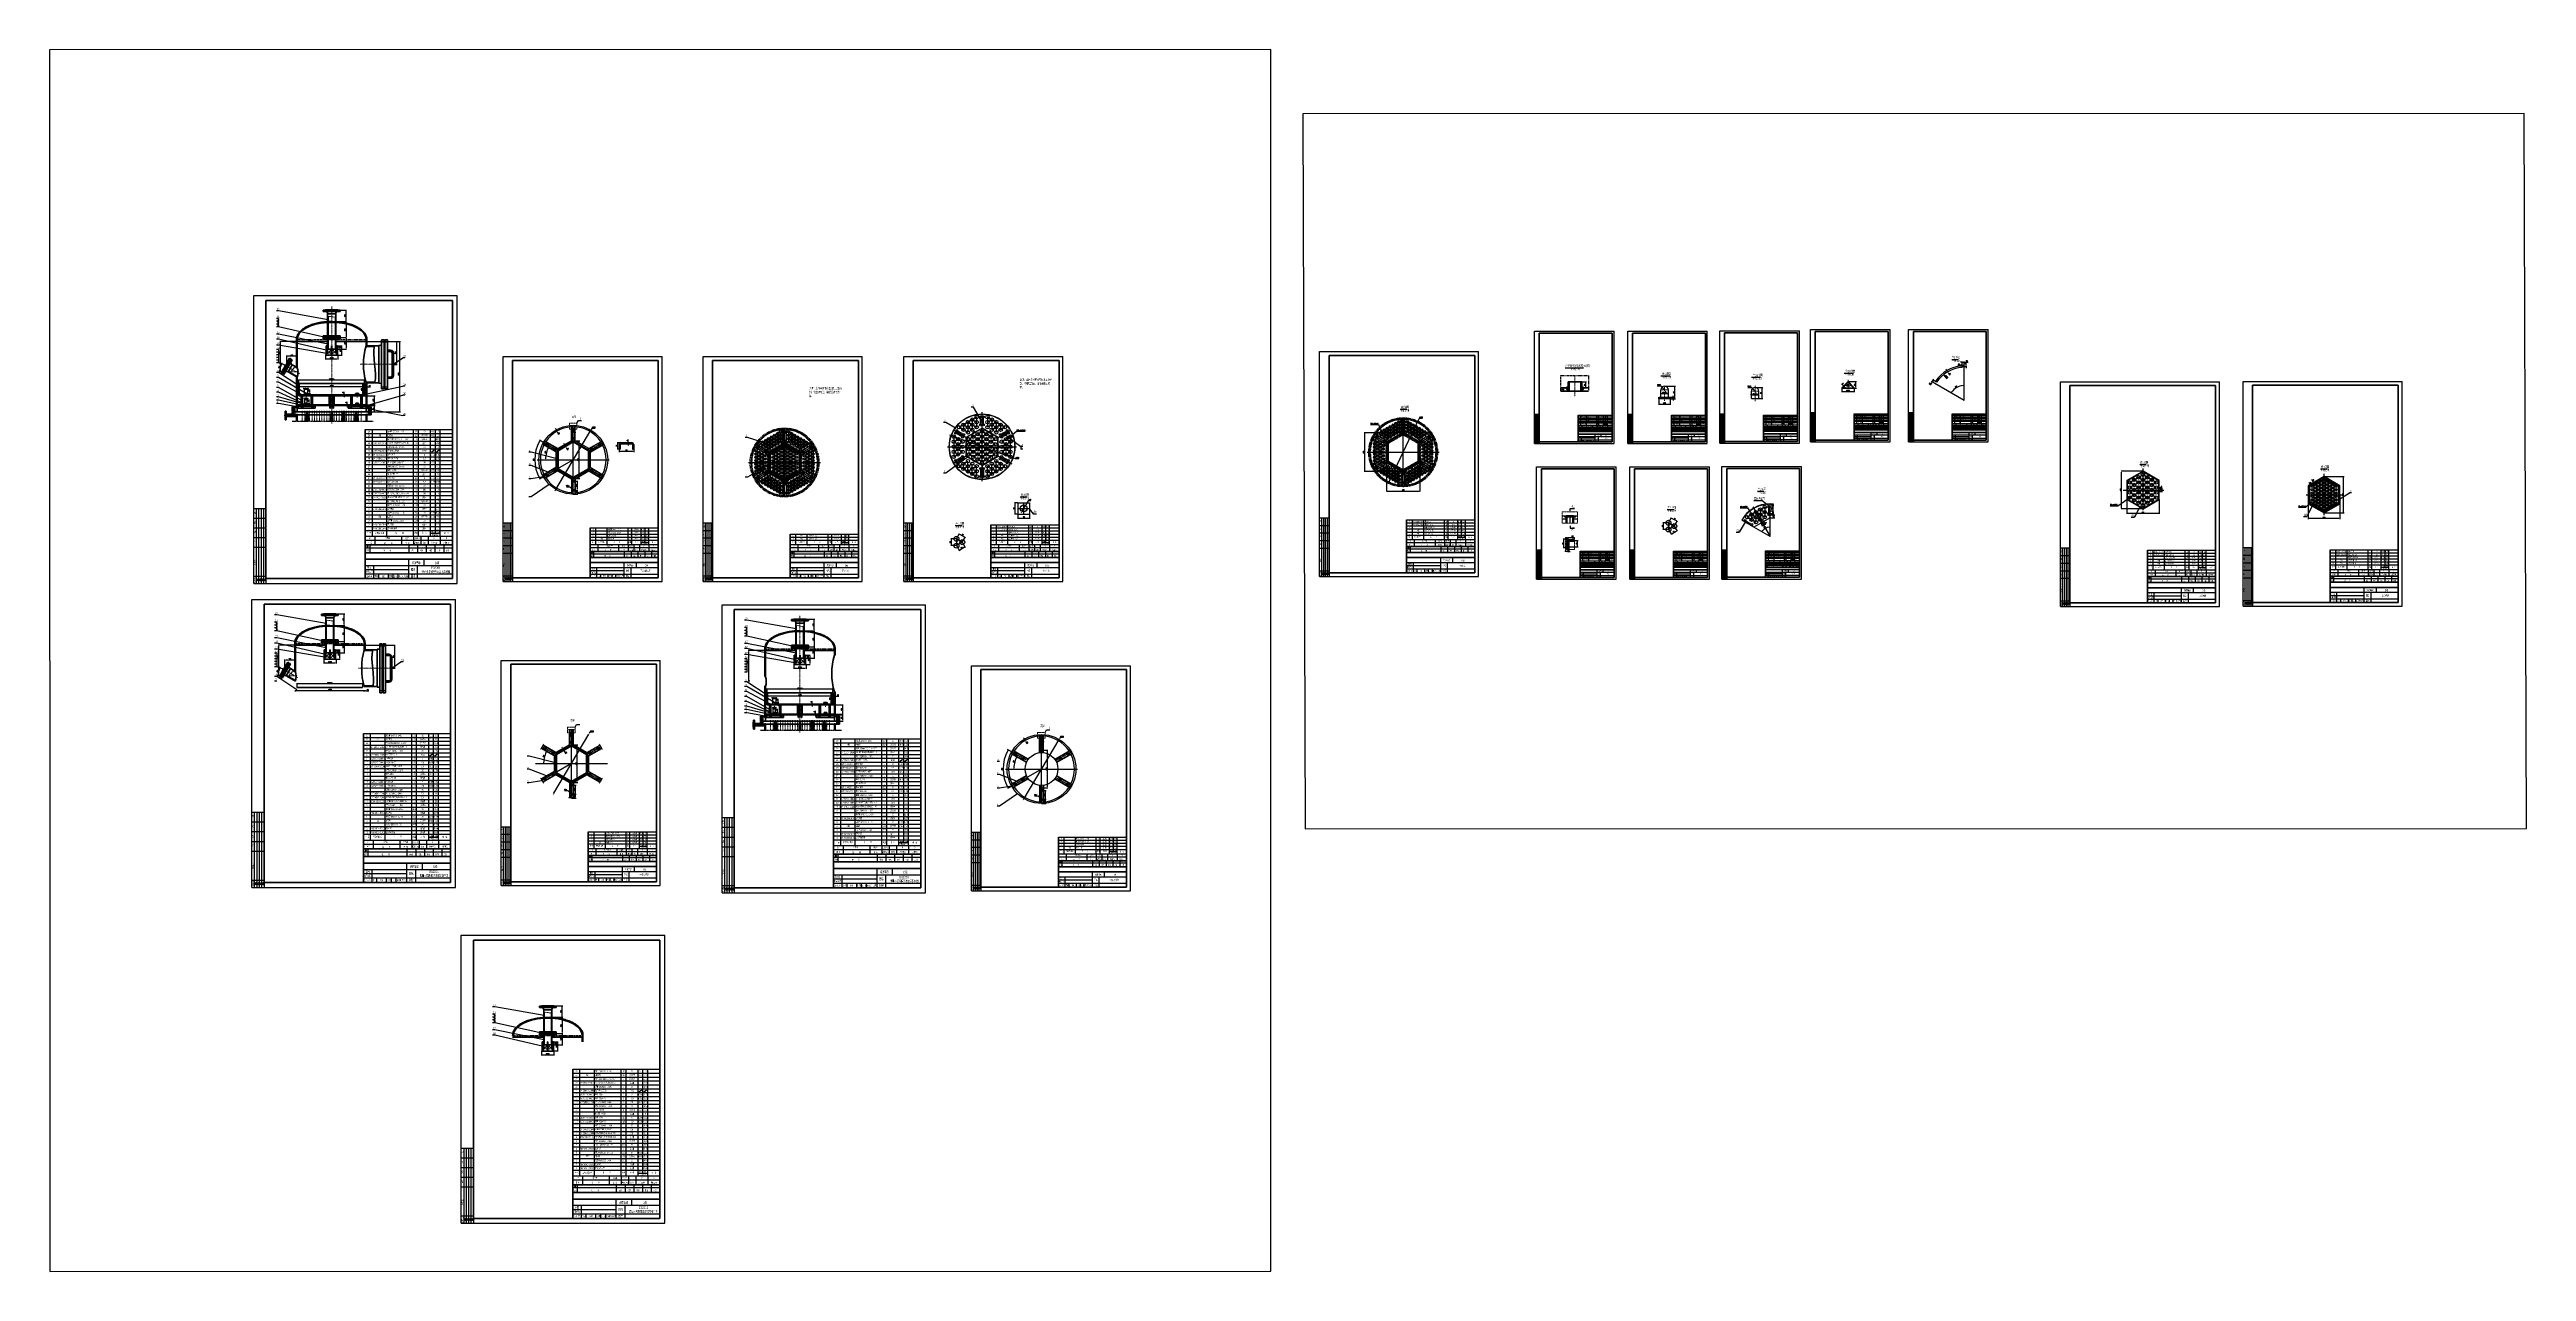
# Model space of a CAD drawing. Header units: millimetres. Extents: x 173791 to 206178, y -159089 to -143118.
import ezdxf
from ezdxf.enums import TextEntityAlignment as Align

# ---------------------------------------------------------------- set-up
doc = ezdxf.new("R2010")
doc.units = ezdxf.units.MM
for name, pattern in [('ACAD_ISO10W100', [18.7, 12, -3, 0.7, -3]), ('CENTER', [2, 1.25, -0.25, 0.25, -0.25]), ('DASHED', [0.75, 0.5, -0.25]), ('PHANTOM', [2.5, 1.25, -0.25, 0.25, -0.25, 0.25, -0.25])]:
    doc.linetypes.add(name, pattern=pattern)
for name, color, linetype in [('1', 1, 'Continuous'), ('4虚线层', 6, 'DASHED'), ('9双点划线层', 6, 'PHANTOM'), ('CEN', 1, 'CENTER'), ('THK', 7, 'Continuous')]:
    doc.layers.add(name, color=color, linetype=linetype)
for name, color, linetype, lineweight in [('2（细实线）', 4, 'Continuous', 20), ('5（双点划线）', 2, 'PHANTOM', 20), ('中心线', 1, 'ACAD_ISO10W100', 18), ('图层1', 4, 'Continuous', 35)]:
    doc.layers.add(name, color=color, linetype=linetype, lineweight=lineweight)
doc.styles.add('TH_GBDIM', font='romans.shx', dxfattribs={"width": 0.8, "bigfont": 'gbcbig.shx'})
doc.styles.add('样式 3.5', font='roms.shx', dxfattribs={"width": 0.7, "height": 3.5, "bigfont": 'hztxt.shx'})
doc.styles.add('样式 5', font='roms.shx', dxfattribs={"width": 0.67, "height": 5, "bigfont": 'hztxt.shx'})
doc.dimstyles.new('TH_GBDIM', dxfattribs={"dimtxt": 3.5, "dimasz": 2.5, "dimexe": 2, "dimexo": 0, "dimgap": 1.5, "dimtad": 1, "dimdec": 1, "dimzin": 0, "dimdsep": 46, "dimtxsty": 'TH_GBDIM', "dimcen": 2.5, "dimclrd": 130, "dimclre": 130, "dimclrt": 3, "dimadec": 0, "dimazin": 0, "dimtfac": 0.714286, "dimtdec": 1, "dimtmove": 0, "dimatfit": 3, "dimfxl": 0, "dimtzin": 0, "dimlwd": -1, "dimlwe": -1, "dimarcsym": 0})

# ---------------------------------------------------------------- blocks, each defined once
blk = doc.blocks.new('*D14')
at = {"color": 130, "transparency": 16777216}
blk.add_line((203531, -148700), (203796, -148700), dxfattribs=at)
at = {"color": 130, "linetype": 'Continuous', "transparency": 16777216}
for p, q in [((203788, -149164), (203788, -148710)), ((203531, -149174), (203796, -149174))]:
    blk.add_line(p, q, dxfattribs=at)
at = {"color": 130, "transparency": 16777216}
for points in [[(203786, -148710), (203789, -148710), (203788, -148700)], [(203786, -149164), (203789, -149164), (203788, -149174)]]:
    blk.add_solid(points, dxfattribs=at)
at = {"layer": 'Defpoints', "color": 0, "transparency": 16777216}
for p in [(203531, -148700), (203788, -148700), (203531, -149174)]:
    blk.add_point(p, dxfattribs=at)
at = {"color": 3, "transparency": 16777216, "insert": (203775, -148937), "char_height": 14, "attachment_point": 5, "rotation": 90, "style": 'TH_GBDIM', "bg_fill": 3, "box_fill_scale": 1.1, "bg_fill_color": 256, "bg_fill_true_color": 13158600, "bg_fill_transparency": 0}
blk.add_mtext('{474}{}{}', dxfattribs=at)
blk = doc.blocks.new('*D15')
at = {"color": 130, "transparency": 16777216}
blk.add_line((203326, -148937), (203326, -149255), dxfattribs=at)
at = {"color": 130, "linetype": 'Continuous', "transparency": 16777216}
for p, q in [((203736, -148937), (203736, -149255)), ((203726, -149247), (203336, -149247))]:
    blk.add_line(p, q, dxfattribs=at)
at = {"color": 130, "transparency": 16777216}
for points in [[(203336, -149245), (203336, -149248), (203326, -149247)], [(203726, -149245), (203726, -149248), (203736, -149247)]]:
    blk.add_solid(points, dxfattribs=at)
at = {"layer": 'Defpoints', "color": 0, "transparency": 16777216}
for p in [(203326, -148937), (203736, -148937), (203326, -149247)]:
    blk.add_point(p, dxfattribs=at)
at = {"color": 3, "transparency": 16777216, "insert": (203531, -149234), "char_height": 14, "attachment_point": 5, "style": 'TH_GBDIM', "bg_fill": 3, "box_fill_scale": 1.1, "bg_fill_color": 256, "bg_fill_true_color": 13158600, "bg_fill_transparency": 0}
blk.add_mtext('410', dxfattribs=at)
blk = doc.blocks.new('*D16')
at = {"color": 130, "linetype": 'Continuous', "transparency": 16777216}
for p, q in [((203390, -148770), (203371, -148737)), ((203408, -148782), (203393, -148791)), ((203400, -148787), (203395, -148779)), ((203405, -148796), (203410, -148805))]:
    blk.add_line(p, q, dxfattribs=at)
at = {"color": 130, "transparency": 16777216}
blk.add_line((203403, -148774), (203388, -148783), dxfattribs=at)
for points in [[(203391, -148769), (203388, -148771), (203395, -148779)], [(203406, -148795), (203403, -148797), (203400, -148787)]]:
    blk.add_solid(points, dxfattribs=at)
at = {"color": 3, "transparency": 16777216, "insert": (203389, -148743), "char_height": 14, "attachment_point": 5, "rotation": 300, "style": 'TH_GBDIM', "bg_fill": 3, "box_fill_scale": 1.1, "bg_fill_color": 256, "bg_fill_true_color": 13158600, "bg_fill_transparency": 0}
blk.add_mtext('10', dxfattribs=at)
at = {"layer": 'Defpoints', "color": 0, "transparency": 16777216}
for p in [(203395, -148779), (203403, -148774), (203408, -148782)]:
    blk.add_point(p, dxfattribs=at)
blk = doc.blocks.new('*D17')
at = {"color": 130, "linetype": 'Continuous', "transparency": 16777216}
for p, q in [((203352, -148803), (203337, -148778)), ((203370, -148811), (203353, -148820)), ((203360, -148816), (203357, -148812)), ((203365, -148825), (203370, -148834))]:
    blk.add_line(p, q, dxfattribs=at)
at = {"color": 130, "transparency": 16777216}
blk.add_line((203367, -148806), (203350, -148816), dxfattribs=at)
for points in [[(203354, -148802), (203351, -148804), (203357, -148812)], [(203366, -148824), (203363, -148826), (203360, -148816)]]:
    blk.add_solid(points, dxfattribs=at)
at = {"color": 3, "transparency": 16777216, "insert": (203354, -148780), "char_height": 14, "attachment_point": 5, "rotation": 300, "style": 'TH_GBDIM', "bg_fill": 3, "box_fill_scale": 1.1, "bg_fill_color": 256, "bg_fill_true_color": 13158600, "bg_fill_transparency": 0}
blk.add_mtext('5', dxfattribs=at)
at = {"layer": 'Defpoints', "color": 0, "transparency": 16777216}
for p in [(203357, -148812), (203367, -148806), (203370, -148811)]:
    blk.add_point(p, dxfattribs=at)
blk = doc.blocks.new('*D18')
at = {"color": 130, "transparency": 16777216}
blk.add_line((194960, -149302), (195000, -149233), dxfattribs=at)
at = {"color": 130, "linetype": 'Continuous', "transparency": 16777216}
for p, q in [((195063, -149279), (195005, -149245)), ((195036, -149346), (195076, -149277))]:
    blk.add_line(p, q, dxfattribs=at)
at = {"color": 130, "transparency": 16777216}
for points in [[(195005, -149243), (195004, -149246), (194996, -149240)], [(195064, -149277), (195063, -149280), (195072, -149284)]]:
    blk.add_solid(points, dxfattribs=at)
at = {"color": 3, "transparency": 16777216, "insert": (195041, -149251), "char_height": 14, "attachment_point": 5, "rotation": 330, "style": 'TH_GBDIM', "bg_fill": 3, "box_fill_scale": 1.1, "bg_fill_color": 256, "bg_fill_true_color": 13158600, "bg_fill_transparency": 0}
blk.add_mtext('{44}{}{}', dxfattribs=at)
at = {"layer": 'Defpoints', "color": 0, "transparency": 16777216}
for p in [(194960, -149302), (194996, -149240), (195036, -149346)]:
    blk.add_point(p, dxfattribs=at)
blk = doc.blocks.new('*D24')
at = {"color": 130, "transparency": 16777216}
blk.add_line((194960, -149302), (194886, -149302), dxfattribs=at)
at = {"color": 130, "linetype": 'Continuous', "transparency": 16777216}
for p, q in [((194960, -149390), (194886, -149390)), ((194894, -149380), (194894, -149312))]:
    blk.add_line(p, q, dxfattribs=at)
at = {"color": 130, "transparency": 16777216}
for points in [[(194892, -149312), (194896, -149312), (194894, -149302)], [(194892, -149380), (194896, -149380), (194894, -149390)]]:
    blk.add_solid(points, dxfattribs=at)
at = {"color": 3, "transparency": 16777216, "insert": (194881, -149346), "char_height": 14, "attachment_point": 5, "rotation": 90, "style": 'TH_GBDIM', "bg_fill": 3, "box_fill_scale": 1.1, "bg_fill_color": 256, "bg_fill_true_color": 13158600, "bg_fill_transparency": 0}
blk.add_mtext('{44}{}{}', dxfattribs=at)
at = {"layer": 'Defpoints', "color": 0, "transparency": 16777216}
for p in [(194894, -149302), (194960, -149302), (194960, -149390)]:
    blk.add_point(p, dxfattribs=at)
blk = doc.blocks.new('*D25')
at = {"color": 130, "linetype": 'Continuous', "transparency": 16777216}
for p, q in [((194960, -149390), (194999, -149458)), ((195003, -149446), (195062, -149412))]:
    blk.add_line(p, q, dxfattribs=at)
at = {"color": 130, "transparency": 16777216}
blk.add_line((195036, -149346), (195075, -149414), dxfattribs=at)
for points in [[(195003, -149445), (195004, -149448), (194995, -149451)], [(195061, -149411), (195063, -149414), (195071, -149407)]]:
    blk.add_solid(points, dxfattribs=at)
at = {"color": 3, "transparency": 16777216, "insert": (195026, -149418), "char_height": 14, "attachment_point": 5, "rotation": 30, "style": 'TH_GBDIM', "bg_fill": 3, "box_fill_scale": 1.1, "bg_fill_color": 256, "bg_fill_true_color": 13158600, "bg_fill_transparency": 0}
blk.add_mtext('{44}{}{}', dxfattribs=at)
at = {"layer": 'Defpoints', "color": 0, "transparency": 16777216}
for p in [(194960, -149390), (195036, -149346), (195071, -149407)]:
    blk.add_point(p, dxfattribs=at)
blk = doc.blocks.new('*D19')
at = {"color": 130, "linetype": 'Continuous', "transparency": 16777216}
for p, q in [((203396, -148983), (203402, -148976)), ((203197, -149101), (203295, -149101)), ((203295, -149101), (203362, -149023))]:
    blk.add_line(p, q, dxfattribs=at)
at = {"color": 3, "transparency": 16777216, "insert": (203243, -149088), "char_height": 14, "attachment_point": 5, "style": 'TH_GBDIM', "bg_fill": 3, "box_fill_scale": 1.1, "bg_fill_color": 256, "bg_fill_true_color": 13158600, "bg_fill_transparency": 0}
blk.add_mtext('{70-%%c32.45}{}{}', dxfattribs=at)
at = {"color": 130, "linetype": 'Continuous', "transparency": 16777216}
blk.add_line((203389, -148991), (203368, -149015), dxfattribs=at)
at = {"color": 130, "transparency": 16777216}
for points in [[(203361, -149022), (203363, -149024), (203368, -149015)], [(203394, -148982), (203397, -148984), (203389, -148991)]]:
    blk.add_solid(points, dxfattribs=at)
at = {"layer": 'Defpoints', "color": 0, "transparency": 16777216}
for p in [(203368, -149015), (203389, -148991)]:
    blk.add_point(p, dxfattribs=at)
blk = doc.blocks.new('*D20')
at = {"color": 130, "linetype": 'Continuous', "transparency": 16777216}
for p, q in [((191698, -147939), (191681, -147976)), ((191743, -147939), (191698, -147939)), ((191299, -148786), (191295, -148795))]:
    blk.add_line(p, q, dxfattribs=at)
at = {"color": 130, "transparency": 16777216}
blk.add_solid([(191298, -148786), (191301, -148787), (191304, -148777)], dxfattribs=at)
at = {"layer": 'Defpoints', "color": 0, "transparency": 16777216}
blk.add_point((191304, -148777), dxfattribs=at)
at = {"color": 3, "transparency": 16777216, "insert": (191724, -147926), "char_height": 14, "attachment_point": 5, "style": 'TH_GBDIM', "bg_fill": 3, "box_fill_scale": 1.1, "bg_fill_color": 256, "bg_fill_true_color": 13158600, "bg_fill_transparency": 0}
blk.add_mtext('∅876', dxfattribs=at)
at = {"color": 130, "linetype": 'Continuous', "transparency": 16777216}
blk.add_line((191304, -148777), (191677, -147985), dxfattribs=at)
at = {"color": 130, "transparency": 16777216}
blk.add_solid([(191680, -147975), (191683, -147976), (191677, -147985)], dxfattribs=at)
at = {"layer": 'Defpoints', "color": 0, "transparency": 16777216}
blk.add_point((191677, -147985), dxfattribs=at)
blk = doc.blocks.new('*D21')
at = {"color": 130, "transparency": 16777216}
blk.add_line((191490, -148128), (190981, -148128), dxfattribs=at)
at = {"color": 130, "linetype": 'Continuous', "transparency": 16777216}
for p, q in [((190989, -148624), (190989, -148138)), ((191490, -148634), (190981, -148634))]:
    blk.add_line(p, q, dxfattribs=at)
at = {"color": 130, "transparency": 16777216}
for points in [[(190988, -148138), (190991, -148138), (190989, -148128)], [(190988, -148624), (190991, -148624), (190989, -148634)]]:
    blk.add_solid(points, dxfattribs=at)
at = {"layer": 'Defpoints', "color": 0, "transparency": 16777216}
for p in [(190989, -148128), (191490, -148128), (191490, -148634)]:
    blk.add_point(p, dxfattribs=at)
at = {"color": 3, "transparency": 16777216, "insert": (190976, -148381), "char_height": 14, "attachment_point": 5, "rotation": 90, "style": 'TH_GBDIM', "bg_fill": 3, "box_fill_scale": 1.1, "bg_fill_color": 256, "bg_fill_true_color": 13158600, "bg_fill_transparency": 0}
blk.add_mtext('506', dxfattribs=at)
blk = doc.blocks.new('*D22')
at = {"color": 130, "linetype": 'Continuous', "transparency": 16777216}
for p, q in [((191271, -148381), (191271, -148896)), ((191281, -148888), (191699, -148888))]:
    blk.add_line(p, q, dxfattribs=at)
at = {"color": 130, "transparency": 16777216}
blk.add_line((191709, -148381), (191709, -148896), dxfattribs=at)
for points in [[(191281, -148886), (191281, -148889), (191271, -148888)], [(191699, -148886), (191699, -148889), (191709, -148888)]]:
    blk.add_solid(points, dxfattribs=at)
at = {"layer": 'Defpoints', "color": 0, "transparency": 16777216}
for p in [(191271, -148381), (191709, -148381), (191709, -148888)]:
    blk.add_point(p, dxfattribs=at)
at = {"color": 3, "transparency": 16777216, "insert": (191490, -148875), "char_height": 14, "attachment_point": 5, "style": 'TH_GBDIM', "bg_fill": 3, "box_fill_scale": 1.1, "bg_fill_color": 256, "bg_fill_true_color": 13158600, "bg_fill_transparency": 0}
blk.add_mtext('438', dxfattribs=at)
blk = doc.blocks.new('*D23')
at = {"color": 130, "linetype": 'Continuous', "transparency": 16777216}
for p, q in [((191063, -148020), (191169, -148020)), ((191169, -148020), (191198, -148089)), ((191218, -148137), (191222, -148146))]:
    blk.add_line(p, q, dxfattribs=at)
at = {"color": 3, "transparency": 16777216, "insert": (191113, -148007), "char_height": 14, "attachment_point": 5, "style": 'TH_GBDIM', "bg_fill": 3, "box_fill_scale": 1.1, "bg_fill_color": 256, "bg_fill_true_color": 13158600, "bg_fill_transparency": 0}
blk.add_mtext('{156-%%c32.45}{}{}', dxfattribs=at)
at = {"color": 130, "linetype": 'Continuous', "transparency": 16777216}
blk.add_line((191215, -148128), (191202, -148098), dxfattribs=at)
at = {"color": 130, "transparency": 16777216}
for points in [[(191200, -148088), (191197, -148090), (191202, -148098)], [(191220, -148136), (191217, -148138), (191215, -148128)]]:
    blk.add_solid(points, dxfattribs=at)
at = {"layer": 'Defpoints', "color": 0, "transparency": 16777216}
for p in [(191202, -148098), (191215, -148128)]:
    blk.add_point(p, dxfattribs=at)
blk = doc.blocks.new('*D26')
at = {"color": 130, "linetype": 'Continuous', "transparency": 16777216}
for p, q in [((180614, -148119), (180614, -148128)), ((180624, -148120), (180654, -148120))]:
    blk.add_line(p, q, dxfattribs=at)
at = {"color": 130, "transparency": 16777216}
blk.add_line((180664, -148119), (180664, -148128), dxfattribs=at)
for points in [[(180624, -148118), (180624, -148122), (180614, -148120)], [(180654, -148118), (180654, -148122), (180664, -148120)]]:
    blk.add_solid(points, dxfattribs=at)
at = {"color": 3, "transparency": 16777216, "insert": (180639, -148107), "char_height": 14, "attachment_point": 5, "style": 'TH_GBDIM', "bg_fill": 3, "box_fill_scale": 1.1, "bg_fill_color": 256, "bg_fill_true_color": 13158600, "bg_fill_transparency": 0}
blk.add_mtext('50', dxfattribs=at)
at = {"layer": 'Defpoints', "color": 0, "transparency": 16777216}
for p in [(180614, -148119), (180664, -148119), (180664, -148120)]:
    blk.add_point(p, dxfattribs=at)
blk = doc.blocks.new('*D27')
at = {"color": 130, "linetype": 'Continuous', "transparency": 16777216}
for p, q in [((180410, -148080), (180405, -148071)), ((180425, -148083), (180408, -148093)), ((180415, -148089), (180424, -148107)), ((180429, -148115), (180448, -148151))]:
    blk.add_line(p, q, dxfattribs=at)
at = {"color": 130, "transparency": 16777216}
blk.add_line((180434, -148101), (180417, -148110), dxfattribs=at)
for points in [[(180411, -148079), (180408, -148081), (180415, -148089)], [(180430, -148115), (180427, -148116), (180424, -148107)]]:
    blk.add_solid(points, dxfattribs=at)
at = {"color": 3, "transparency": 16777216, "insert": (180452, -148131), "char_height": 14, "attachment_point": 5, "rotation": 298.4633, "style": 'TH_GBDIM', "bg_fill": 3, "box_fill_scale": 1.1, "bg_fill_color": 256, "bg_fill_true_color": 13158600, "bg_fill_transparency": 0}
blk.add_mtext('20', dxfattribs=at)
at = {"layer": 'Defpoints', "color": 0, "transparency": 16777216}
for p in [(180424, -148107), (180425, -148083), (180434, -148101)]:
    blk.add_point(p, dxfattribs=at)
blk = doc.blocks.new('*D28')
at = {"color": 130, "linetype": 'Continuous', "transparency": 16777216}
for p, q in [((180521, -148274), (180516, -148265)), ((180526, -148282), (180533, -148278)), ((180526, -148282), (180541, -148308)), ((180546, -148317), (180566, -148352))]:
    blk.add_line(p, q, dxfattribs=at)
at = {"color": 130, "transparency": 16777216}
blk.add_line((180541, -148308), (180548, -148304), dxfattribs=at)
for points in [[(180522, -148273), (180519, -148275), (180526, -148282)], [(180547, -148316), (180544, -148318), (180541, -148308)]]:
    blk.add_solid(points, dxfattribs=at)
at = {"color": 3, "transparency": 16777216, "insert": (180569, -148332), "char_height": 14, "attachment_point": 5, "rotation": 300, "style": 'TH_GBDIM', "bg_fill": 3, "box_fill_scale": 1.1, "bg_fill_color": 256, "bg_fill_true_color": 13158600, "bg_fill_transparency": 0}
blk.add_mtext('30', dxfattribs=at)
at = {"layer": 'Defpoints', "color": 0, "transparency": 16777216}
for p in [(180526, -148282), (180541, -148308), (180541, -148308)]:
    blk.add_point(p, dxfattribs=at)
blk = doc.blocks.new('*D29')
at = {"color": 130, "linetype": 'Continuous', "transparency": 16777216}
for p, q in [((180882, -148069), (180873, -148083)), ((180926, -148069), (180882, -148069)), ((180405, -148875), (180400, -148884))]:
    blk.add_line(p, q, dxfattribs=at)
at = {"color": 130, "transparency": 16777216}
blk.add_solid([(180404, -148874), (180407, -148876), (180410, -148867)], dxfattribs=at)
at = {"layer": 'Defpoints', "color": 0, "transparency": 16777216}
blk.add_point((180410, -148867), dxfattribs=at)
at = {"color": 3, "transparency": 16777216, "insert": (180907, -148056), "char_height": 14, "attachment_point": 5, "style": 'TH_GBDIM', "bg_fill": 3, "box_fill_scale": 1.1, "bg_fill_color": 256, "bg_fill_true_color": 13158600, "bg_fill_transparency": 0}
blk.add_mtext('∅900', dxfattribs=at)
at = {"color": 130, "linetype": 'Continuous', "transparency": 16777216}
blk.add_line((180410, -148867), (180868, -148092), dxfattribs=at)
at = {"color": 130, "transparency": 16777216}
blk.add_solid([(180872, -148082), (180875, -148084), (180868, -148092)], dxfattribs=at)
at = {"layer": 'Defpoints', "color": 0, "transparency": 16777216}
blk.add_point((180868, -148092), dxfattribs=at)
blk = doc.blocks.new('*D30')
at = {"color": 130, "linetype": 'Continuous', "transparency": 16777216}
blk.add_arc((180639, -148479), 363, 151.5799, 178.4201, dxfattribs=at)
at = {"color": 130, "transparency": 16777216}
for points in [[(180319, -148306), (180322, -148307), (180325, -148298)], [(180278, -148469), (180275, -148469), (180277, -148479)]]:
    blk.add_solid(points, dxfattribs=at)
at = {"layer": 'Defpoints', "color": 0, "transparency": 16777216}
blk.add_point((181109, -148479), dxfattribs=at)
at = {"color": 3, "transparency": 16777216, "insert": (180276, -148382), "char_height": 14, "attachment_point": 5, "rotation": 75, "style": 'TH_GBDIM', "bg_fill": 3, "box_fill_scale": 1.1, "bg_fill_color": 256, "bg_fill_true_color": 13158600, "bg_fill_transparency": 0}
blk.add_mtext('30°', dxfattribs=at)
at = {"layer": 'Defpoints', "color": 0, "transparency": 16777216}
for p in [(180256, -148258), (180169, -148479), (180298, -148355), (180442, -148365)]:
    blk.add_point(p, dxfattribs=at)
blk = doc.blocks.new('*D31')
at = {"color": 130, "transparency": 16777216}
blk.add_line((180256, -148258), (180196, -148223), dxfattribs=at)
at = {"color": 130, "linetype": 'Continuous', "transparency": 16777216}
blk.add_line((180250, -148704), (180196, -148735), dxfattribs=at)
blk.add_arc((180639, -148479), 503, 151.1385, 208.8615, dxfattribs=at)
at = {"color": 130, "transparency": 16777216}
for points in [[(180197, -148235), (180200, -148237), (180203, -148227)], [(180200, -148721), (180197, -148723), (180203, -148731)]]:
    blk.add_solid(points, dxfattribs=at)
at = {"layer": 'Defpoints', "color": 0, "transparency": 16777216}
for p in [(180256, -148258), (180442, -148365), (180639, -148479), (180250, -148704)]:
    blk.add_point(p, dxfattribs=at)
at = {"color": 3, "transparency": 16777216, "insert": (180123, -148479), "char_height": 14, "attachment_point": 5, "rotation": 90, "style": 'TH_GBDIM', "bg_fill": 3, "box_fill_scale": 1.1, "bg_fill_color": 256, "bg_fill_true_color": 13158600, "bg_fill_transparency": 0}
blk.add_mtext('60°', dxfattribs=at)
at = {"layer": 'Defpoints', "color": 0, "transparency": 16777216}
blk.add_point((180144, -148392), dxfattribs=at)
blk = doc.blocks.new('*D32')
at = {"color": 130, "transparency": 16777216}
blk.add_line((180639, -148234), (180723, -148234), dxfattribs=at)
at = {"color": 130, "linetype": 'Continuous', "transparency": 16777216}
for p, q in [((180715, -148714), (180715, -148244)), ((180639, -148724), (180723, -148724))]:
    blk.add_line(p, q, dxfattribs=at)
at = {"color": 130, "transparency": 16777216}
for points in [[(180714, -148244), (180717, -148244), (180715, -148234)], [(180714, -148714), (180717, -148714), (180715, -148724)]]:
    blk.add_solid(points, dxfattribs=at)
at = {"layer": 'Defpoints', "color": 0, "transparency": 16777216}
for p in [(180639, -148234), (180715, -148234), (180639, -148724)]:
    blk.add_point(p, dxfattribs=at)
at = {"color": 3, "transparency": 16777216, "insert": (180702, -148479), "char_height": 14, "attachment_point": 5, "rotation": 90, "style": 'TH_GBDIM', "bg_fill": 3, "box_fill_scale": 1.1, "bg_fill_color": 256, "bg_fill_true_color": 13158600, "bg_fill_transparency": 0}
blk.add_mtext('490', dxfattribs=at)
blk = doc.blocks.new('*D33')
at = {"color": 130, "transparency": 16777216}
blk.add_line((181238, -148339), (181238, -148379), dxfattribs=at)
at = {"color": 130, "linetype": 'Continuous', "transparency": 16777216}
for p, q in [((181420, -148371), (181248, -148371)), ((181430, -148339), (181430, -148379))]:
    blk.add_line(p, q, dxfattribs=at)
at = {"color": 130, "transparency": 16777216}
for points in [[(181248, -148369), (181248, -148372), (181238, -148371)], [(181420, -148369), (181420, -148372), (181430, -148371)]]:
    blk.add_solid(points, dxfattribs=at)
at = {"color": 3, "transparency": 16777216, "insert": (181334, -148358), "char_height": 14, "attachment_point": 5, "style": 'TH_GBDIM', "bg_fill": 3, "box_fill_scale": 1.1, "bg_fill_color": 256, "bg_fill_true_color": 13158600, "bg_fill_transparency": 0}
blk.add_mtext('{50}{}{}', dxfattribs=at)
at = {"layer": 'Defpoints', "color": 0, "transparency": 16777216}
for p in [(181238, -148339), (181238, -148371), (181430, -148339)]:
    blk.add_point(p, dxfattribs=at)
blk = doc.blocks.new('*D34')
at = {"color": 130, "transparency": 16777216}
blk.add_line((181263, -148256), (181212, -148256), dxfattribs=at)
at = {"color": 130, "linetype": 'Continuous', "transparency": 16777216}
for p, q in [((181220, -148329), (181220, -148266)), ((181253, -148339), (181212, -148339))]:
    blk.add_line(p, q, dxfattribs=at)
at = {"color": 130, "transparency": 16777216}
for points in [[(181219, -148266), (181222, -148266), (181220, -148256)], [(181219, -148329), (181222, -148329), (181220, -148339)]]:
    blk.add_solid(points, dxfattribs=at)
at = {"color": 3, "transparency": 16777216, "insert": (181207, -148297), "char_height": 14, "attachment_point": 5, "rotation": 90, "style": 'TH_GBDIM', "bg_fill": 3, "box_fill_scale": 1.1, "bg_fill_color": 256, "bg_fill_true_color": 13158600, "bg_fill_transparency": 0}
blk.add_mtext('{35}{}{}', dxfattribs=at)
at = {"layer": 'Defpoints', "color": 0, "transparency": 16777216}
for p in [(181220, -148256), (181263, -148256), (181253, -148339)]:
    blk.add_point(p, dxfattribs=at)
blk = doc.blocks.new('*D35')
at = {"color": 130, "transparency": 16777216}
blk.add_line((181334, -148256), (181367, -148256), dxfattribs=at)
at = {"color": 130, "linetype": 'Continuous', "transparency": 16777216}
for p, q in [((181334, -148271), (181367, -148271)), ((181359, -148246), (181359, -148215)), ((181359, -148271), (181359, -148256)), ((181359, -148281), (181359, -148291))]:
    blk.add_line(p, q, dxfattribs=at)
at = {"color": 130, "transparency": 16777216}
for points in [[(181357, -148246), (181361, -148246), (181359, -148256)], [(181357, -148281), (181361, -148281), (181359, -148271)]]:
    blk.add_solid(points, dxfattribs=at)
at = {"color": 3, "transparency": 16777216, "insert": (181346, -148226), "char_height": 14, "attachment_point": 5, "rotation": 90, "style": 'TH_GBDIM', "bg_fill": 3, "box_fill_scale": 1.1, "bg_fill_color": 256, "bg_fill_true_color": 13158600, "bg_fill_transparency": 0}
blk.add_mtext('{6}{}{}', dxfattribs=at)
at = {"layer": 'Defpoints', "color": 0, "transparency": 16777216}
for p in [(181334, -148256), (181334, -148271), (181359, -148256)]:
    blk.add_point(p, dxfattribs=at)
blk = doc.blocks.new('*D36')
at = {"color": 130, "transparency": 16777216}
blk.add_line((193645, -149518), (193584, -149518), dxfattribs=at)
at = {"color": 130, "linetype": 'Continuous', "transparency": 16777216}
for p, q in [((193592, -149622), (193592, -149528)), ((193645, -149632), (193584, -149632))]:
    blk.add_line(p, q, dxfattribs=at)
at = {"color": 130, "transparency": 16777216}
for points in [[(193591, -149528), (193594, -149528), (193592, -149518)], [(193591, -149622), (193594, -149622), (193592, -149632)]]:
    blk.add_solid(points, dxfattribs=at)
at = {"color": 3, "transparency": 16777216, "insert": (193579, -149575), "char_height": 14, "attachment_point": 5, "rotation": 90, "style": 'TH_GBDIM', "bg_fill": 3, "box_fill_scale": 1.1, "bg_fill_color": 256, "bg_fill_true_color": 13158600, "bg_fill_transparency": 0}
blk.add_mtext('{55}{}{}', dxfattribs=at)
at = {"layer": 'Defpoints', "color": 0, "transparency": 16777216}
for p in [(193592, -149518), (193645, -149518), (193645, -149632)]:
    blk.add_point(p, dxfattribs=at)
blk = doc.blocks.new('*D37')
at = {"color": 130, "transparency": 16777216}
blk.add_line((193731, -149533), (193780, -149533), dxfattribs=at)
at = {"color": 130, "linetype": 'Continuous', "transparency": 16777216}
for p, q in [((193731, -149619), (193780, -149619)), ((193772, -149609), (193772, -149543))]:
    blk.add_line(p, q, dxfattribs=at)
at = {"color": 130, "transparency": 16777216}
for points in [[(193771, -149543), (193774, -149543), (193772, -149533)], [(193771, -149609), (193774, -149609), (193772, -149619)]]:
    blk.add_solid(points, dxfattribs=at)
at = {"color": 3, "transparency": 16777216, "insert": (193759, -149576), "char_height": 14, "attachment_point": 5, "rotation": 90, "style": 'TH_GBDIM', "bg_fill": 3, "box_fill_scale": 1.1, "bg_fill_color": 256, "bg_fill_true_color": 13158600, "bg_fill_transparency": 0}
blk.add_mtext('{35}{}{}', dxfattribs=at)
at = {"layer": 'Defpoints', "color": 0, "transparency": 16777216}
for p in [(193731, -149533), (193731, -149619), (193772, -149533)]:
    blk.add_point(p, dxfattribs=at)
blk = doc.blocks.new('*D38')
at = {"color": 130, "transparency": 16777216}
blk.add_line((193655, -149518), (193722, -149518), dxfattribs=at)
at = {"color": 130, "linetype": 'Continuous', "transparency": 16777216}
for p, q in [((193655, -149533), (193722, -149533)), ((193714, -149508), (193714, -149468)), ((193714, -149533), (193714, -149518)), ((193714, -149543), (193714, -149553))]:
    blk.add_line(p, q, dxfattribs=at)
at = {"color": 130, "transparency": 16777216}
for points in [[(193712, -149508), (193715, -149508), (193714, -149518)], [(193712, -149543), (193715, -149543), (193714, -149533)]]:
    blk.add_solid(points, dxfattribs=at)
at = {"color": 3, "transparency": 16777216, "insert": (193701, -149483), "char_height": 14, "attachment_point": 5, "rotation": 90, "style": 'TH_GBDIM', "bg_fill": 3, "box_fill_scale": 1.1, "bg_fill_color": 256, "bg_fill_true_color": 13158600, "bg_fill_transparency": 0}
blk.add_mtext('{10}{}{}', dxfattribs=at)
at = {"layer": 'Defpoints', "color": 0, "transparency": 16777216}
for p in [(193655, -149518), (193655, -149533), (193714, -149518)]:
    blk.add_point(p, dxfattribs=at)
blk = doc.blocks.new('*D39')
at = {"color": 130, "linetype": 'Continuous', "transparency": 16777216}
for p, q in [((193635, -149680), (193605, -149680)), ((193655, -149680), (193645, -149680)), ((193655, -149632), (193655, -149688)), ((193665, -149680), (193675, -149680))]:
    blk.add_line(p, q, dxfattribs=at)
at = {"color": 130, "transparency": 16777216}
blk.add_line((193645, -149632), (193645, -149688), dxfattribs=at)
for points in [[(193635, -149679), (193635, -149682), (193645, -149680)], [(193665, -149679), (193665, -149682), (193655, -149680)]]:
    blk.add_solid(points, dxfattribs=at)
at = {"color": 3, "transparency": 16777216, "insert": (193615, -149667), "char_height": 14, "attachment_point": 5, "style": 'TH_GBDIM', "bg_fill": 3, "box_fill_scale": 1.1, "bg_fill_color": 256, "bg_fill_true_color": 13158600, "bg_fill_transparency": 0}
blk.add_mtext('{6}{}{}', dxfattribs=at)
at = {"layer": 'Defpoints', "color": 0, "transparency": 16777216}
for p in [(193645, -149632), (193645, -149680), (193655, -149632)]:
    blk.add_point(p, dxfattribs=at)
blk = doc.blocks.new('*D40')
at = {"color": 130, "linetype": 'Continuous', "transparency": 16777216}
for p, q in [((198596, -147304), (198591, -147295)), ((198611, -147307), (198594, -147316)), ((198601, -147313), (198610, -147330)), ((198615, -147339), (198634, -147374))]:
    blk.add_line(p, q, dxfattribs=at)
at = {"color": 130, "transparency": 16777216}
blk.add_line((198620, -147325), (198603, -147334), dxfattribs=at)
for points in [[(198597, -147303), (198595, -147305), (198601, -147313)], [(198617, -147338), (198614, -147340), (198610, -147330)]]:
    blk.add_solid(points, dxfattribs=at)
at = {"color": 3, "transparency": 16777216, "insert": (198638, -147355), "char_height": 14, "attachment_point": 5, "rotation": 298.4633, "style": 'TH_GBDIM', "bg_fill": 3, "box_fill_scale": 1.1, "bg_fill_color": 256, "bg_fill_true_color": 13158600, "bg_fill_transparency": 0}
blk.add_mtext('20', dxfattribs=at)
at = {"layer": 'Defpoints', "color": 0, "transparency": 16777216}
for p in [(198610, -147330), (198611, -147307), (198620, -147325)]:
    blk.add_point(p, dxfattribs=at)
blk = doc.blocks.new('*D41')
at = {"color": 130, "linetype": 'Continuous', "transparency": 16777216}
for p, q in [((198790, -147202), (198780, -147202)), ((198800, -147261), (198800, -147194)), ((198800, -147202), (198825, -147202)), ((198835, -147202), (198877, -147202))]:
    blk.add_line(p, q, dxfattribs=at)
at = {"color": 130, "transparency": 16777216}
blk.add_line((198825, -147261), (198825, -147194), dxfattribs=at)
for points in [[(198790, -147201), (198790, -147204), (198800, -147202)], [(198835, -147201), (198835, -147204), (198825, -147202)]]:
    blk.add_solid(points, dxfattribs=at)
at = {"color": 3, "transparency": 16777216, "insert": (198861, -147189), "char_height": 14, "attachment_point": 5, "style": 'TH_GBDIM', "bg_fill": 3, "box_fill_scale": 1.1, "bg_fill_color": 256, "bg_fill_true_color": 13158600, "bg_fill_transparency": 0}
blk.add_mtext('{25}{}{}', dxfattribs=at)
at = {"layer": 'Defpoints', "color": 0, "transparency": 16777216}
for p in [(198800, -147261), (198825, -147202), (198825, -147261)]:
    blk.add_point(p, dxfattribs=at)
blk = doc.blocks.new('*D46')
at = {"color": 130, "linetype": 'Continuous', "transparency": 16777216}
for p, q in [((198402, -147470), (198382, -147504)), ((198419, -147439), (198407, -147461)), ((198466, -147466), (198412, -147435)), ((198424, -147431), (198429, -147422))]:
    blk.add_line(p, q, dxfattribs=at)
at = {"color": 130, "transparency": 16777216}
blk.add_line((198454, -147488), (198400, -147457), dxfattribs=at)
for points in [[(198400, -147469), (198403, -147470), (198407, -147461)], [(198423, -147430), (198426, -147431), (198419, -147439)]]:
    blk.add_solid(points, dxfattribs=at)
at = {"color": 3, "transparency": 16777216, "insert": (198378, -147485), "char_height": 14, "attachment_point": 5, "rotation": 60, "style": 'TH_GBDIM', "bg_fill": 3, "box_fill_scale": 1.1, "bg_fill_color": 256, "bg_fill_true_color": 13158600, "bg_fill_transparency": 0}
blk.add_mtext('25', dxfattribs=at)
at = {"layer": 'Defpoints', "color": 0, "transparency": 16777216}
for p in [(198407, -147461), (198454, -147488), (198466, -147466)]:
    blk.add_point(p, dxfattribs=at)
blk = doc.blocks.new('*D42')
at = {"color": 130, "linetype": 'Continuous', "transparency": 16777216}
for p, q in [((198780, -147244), (198742, -147244)), ((198800, -147244), (198790, -147244)), ((198800, -147261), (198800, -147236)), ((198810, -147244), (198820, -147244))]:
    blk.add_line(p, q, dxfattribs=at)
at = {"color": 130, "transparency": 16777216}
blk.add_line((198790, -147261), (198790, -147236), dxfattribs=at)
for points in [[(198780, -147242), (198780, -147246), (198790, -147244)], [(198810, -147242), (198810, -147246), (198800, -147244)]]:
    blk.add_solid(points, dxfattribs=at)
at = {"color": 3, "transparency": 16777216, "insert": (198756, -147231), "char_height": 14, "attachment_point": 5, "style": 'TH_GBDIM', "bg_fill": 3, "box_fill_scale": 1.1, "bg_fill_color": 256, "bg_fill_true_color": 13158600, "bg_fill_transparency": 0}
blk.add_mtext('10', dxfattribs=at)
at = {"layer": 'Defpoints', "color": 0, "transparency": 16777216}
for p in [(198790, -147244), (198790, -147261), (198800, -147261)]:
    blk.add_point(p, dxfattribs=at)
blk = doc.blocks.new('*D43')
at = {"color": 130, "transparency": 16777216}
blk.add_line((198790, -147254), (198862, -147254), dxfattribs=at)
at = {"color": 130, "linetype": 'Continuous', "transparency": 16777216}
for p, q in [((198790, -147262), (198862, -147262)), ((198854, -147244), (198854, -147215)), ((198854, -147262), (198854, -147254)), ((198854, -147272), (198854, -147282))]:
    blk.add_line(p, q, dxfattribs=at)
at = {"color": 130, "transparency": 16777216}
for points in [[(198853, -147244), (198856, -147244), (198854, -147254)], [(198853, -147272), (198856, -147272), (198854, -147262)]]:
    blk.add_solid(points, dxfattribs=at)
at = {"color": 3, "transparency": 16777216, "insert": (198841, -147224), "char_height": 14, "attachment_point": 5, "rotation": 90, "style": 'TH_GBDIM', "bg_fill": 3, "box_fill_scale": 1.1, "bg_fill_color": 256, "bg_fill_true_color": 13158600, "bg_fill_transparency": 0}
blk.add_mtext('8', dxfattribs=at)
at = {"layer": 'Defpoints', "color": 0, "transparency": 16777216}
for p in [(198790, -147254), (198790, -147262), (198854, -147254)]:
    blk.add_point(p, dxfattribs=at)
blk = doc.blocks.new('*D44')
at = {"color": 130, "linetype": 'Continuous', "transparency": 16777216}
blk.add_line((198602, -147422), (198563, -147374), dxfattribs=at)
at = {"layer": 'Defpoints', "color": 0, "transparency": 16777216}
blk.add_point((198825, -147703), dxfattribs=at)
at = {"color": 3, "transparency": 16777216, "insert": (198596, -147394), "char_height": 14, "attachment_point": 5, "rotation": 308.6007, "style": 'TH_GBDIM', "bg_fill": 3, "box_fill_scale": 1.1, "bg_fill_color": 256, "bg_fill_true_color": 13158600, "bg_fill_transparency": 0}
blk.add_mtext('R430', dxfattribs=at)
at = {"color": 130, "transparency": 16777216}
blk.add_solid([(198565, -147373), (198562, -147375), (198557, -147367)], dxfattribs=at)
at = {"layer": 'Defpoints', "color": 0, "transparency": 16777216}
blk.add_point((198557, -147367), dxfattribs=at)
blk = doc.blocks.new('*D45')
at = {"color": 130, "linetype": 'Continuous', "transparency": 16777216}
blk.add_arc((198825, -147703), 194, 92.9538, 147.0462, dxfattribs=at)
at = {"color": 130, "transparency": 16777216}
for points in [[(198664, -147598), (198661, -147596), (198657, -147606)], [(198815, -147507), (198815, -147511), (198825, -147509)]]:
    blk.add_solid(points, dxfattribs=at)
at = {"layer": 'Defpoints', "color": 0, "transparency": 16777216}
for p in [(198825, -147253), (198443, -147482), (198825, -147703), (198825, -147703)]:
    blk.add_point(p, dxfattribs=at)
at = {"color": 3, "transparency": 16777216, "insert": (198722, -147523), "char_height": 14, "attachment_point": 5, "rotation": 30, "style": 'TH_GBDIM', "bg_fill": 3, "box_fill_scale": 1.1, "bg_fill_color": 256, "bg_fill_true_color": 13158600, "bg_fill_transparency": 0}
blk.add_mtext('60°', dxfattribs=at)
at = {"layer": 'Defpoints', "color": 0, "transparency": 16777216}
blk.add_point((198759, -147520), dxfattribs=at)
blk = doc.blocks.new('*D47')
at = {"color": 130, "transparency": 16777216}
blk.add_line((180639, -148879), (180701, -148879), dxfattribs=at)
at = {"color": 130, "linetype": 'Continuous', "transparency": 16777216}
for p, q in [((180639, -148929), (180701, -148929)), ((180693, -148919), (180693, -148889))]:
    blk.add_line(p, q, dxfattribs=at)
at = {"color": 130, "transparency": 16777216}
for points in [[(180691, -148889), (180695, -148889), (180693, -148879)], [(180691, -148919), (180695, -148919), (180693, -148929)]]:
    blk.add_solid(points, dxfattribs=at)
at = {"color": 3, "transparency": 16777216, "insert": (180680, -148904), "char_height": 14, "attachment_point": 5, "rotation": 90, "style": 'TH_GBDIM', "bg_fill": 3, "box_fill_scale": 1.1, "bg_fill_color": 256, "bg_fill_true_color": 13158600, "bg_fill_transparency": 0}
blk.add_mtext('50', dxfattribs=at)
at = {"layer": 'Defpoints', "color": 0, "transparency": 16777216}
for p in [(180639, -148879), (180639, -148929), (180693, -148879)]:
    blk.add_point(p, dxfattribs=at)
blk = doc.blocks.new('*D48')
at = {"color": 130, "transparency": 16777216}
blk.add_line((180639, -148759), (180701, -148759), dxfattribs=at)
at = {"color": 130, "linetype": 'Continuous', "transparency": 16777216}
for p, q in [((180639, -148879), (180701, -148879)), ((180693, -148869), (180693, -148769))]:
    blk.add_line(p, q, dxfattribs=at)
at = {"color": 130, "transparency": 16777216}
for points in [[(180691, -148769), (180695, -148769), (180693, -148759)], [(180691, -148869), (180695, -148869), (180693, -148879)]]:
    blk.add_solid(points, dxfattribs=at)
at = {"color": 3, "transparency": 16777216, "insert": (180680, -148819), "char_height": 14, "attachment_point": 5, "rotation": 90, "style": 'TH_GBDIM', "bg_fill": 3, "box_fill_scale": 1.1, "bg_fill_color": 256, "bg_fill_true_color": 13158600, "bg_fill_transparency": 0}
blk.add_mtext('120', dxfattribs=at)
at = {"layer": 'Defpoints', "color": 0, "transparency": 16777216}
for p in [(180639, -148759), (180639, -148879), (180693, -148759)]:
    blk.add_point(p, dxfattribs=at)
blk = doc.blocks.new('*D49')
at = {"color": 130, "linetype": 'Continuous', "transparency": 16777216}
for p, q in [((180549, -148832), (180593, -148832)), ((180593, -148832), (180621, -148861)), ((180658, -148898), (180665, -148905))]:
    blk.add_line(p, q, dxfattribs=at)
at = {"color": 3, "transparency": 16777216, "insert": (180568, -148819), "char_height": 14, "attachment_point": 5, "style": 'TH_GBDIM', "bg_fill": 3, "box_fill_scale": 1.1, "bg_fill_color": 256, "bg_fill_true_color": 13158600, "bg_fill_transparency": 0}
blk.add_mtext('{%%c34孔}{}{}', dxfattribs=at)
at = {"color": 130, "linetype": 'Continuous', "transparency": 16777216}
blk.add_line((180651, -148890), (180628, -148868), dxfattribs=at)
at = {"color": 130, "transparency": 16777216}
for points in [[(180622, -148859), (180620, -148862), (180628, -148868)], [(180659, -148896), (180656, -148899), (180651, -148890)]]:
    blk.add_solid(points, dxfattribs=at)
at = {"layer": 'Defpoints', "color": 0, "transparency": 16777216}
for p in [(180628, -148868), (180651, -148890)]:
    blk.add_point(p, dxfattribs=at)
blk = doc.blocks.new('*D50')
at = {"color": 130, "transparency": 16777216}
blk.add_line((177940, -146932), (178379, -146932), dxfattribs=at)
at = {"color": 130, "linetype": 'Continuous', "transparency": 16777216}
for p, q in [((178371, -147842), (178371, -146942)), ((177953, -147852), (178379, -147852))]:
    blk.add_line(p, q, dxfattribs=at)
at = {"color": 130, "transparency": 16777216}
for points in [[(178370, -146942), (178373, -146942), (178371, -146932)], [(178370, -147842), (178373, -147842), (178371, -147852)]]:
    blk.add_solid(points, dxfattribs=at)
at = {"layer": 'Defpoints', "color": 0, "transparency": 16777216}
for p in [(177940, -146932), (178371, -146932), (177953, -147852)]:
    blk.add_point(p, dxfattribs=at)
at = {"color": 3, "transparency": 16777216, "insert": (178358, -147358), "char_height": 14, "attachment_point": 5, "rotation": 90, "style": 'TH_GBDIM', "bg_fill": 3, "box_fill_scale": 1.1, "bg_fill_color": 256, "bg_fill_true_color": 13158600, "bg_fill_transparency": 0}
blk.add_mtext('920', dxfattribs=at)
blk = doc.blocks.new('*D51')
at = {"color": 130, "linetype": 'Continuous', "transparency": 16777216}
for p, q in [((177940, -146932), (178336, -146932)), ((178328, -146942), (178328, -147222))]:
    blk.add_line(p, q, dxfattribs=at)
at = {"color": 130, "transparency": 16777216}
blk.add_line((178281, -147232), (178336, -147232), dxfattribs=at)
for points in [[(178326, -146942), (178329, -146942), (178328, -146932)], [(178326, -147222), (178329, -147222), (178328, -147232)]]:
    blk.add_solid(points, dxfattribs=at)
at = {"layer": 'Defpoints', "color": 0, "transparency": 16777216}
blk.add_point((177940, -146932), dxfattribs=at)
at = {"color": 3, "transparency": 16777216, "insert": (178315, -147082), "char_height": 14, "attachment_point": 5, "rotation": 90, "style": 'TH_GBDIM', "bg_fill": 3, "box_fill_scale": 1.1, "bg_fill_color": 256, "bg_fill_true_color": 13158600, "bg_fill_transparency": 0}
blk.add_mtext('{300}{}{}', dxfattribs=at)
at = {"layer": 'Defpoints', "color": 0, "transparency": 16777216}
for p in [(178281, -147232), (178328, -147232)]:
    blk.add_point(p, dxfattribs=at)
blk = doc.blocks.new('*D52')
at = {"color": 130, "transparency": 16777216}
blk.add_line((177020, -146932), (176804, -146932), dxfattribs=at)
at = {"color": 130, "linetype": 'Continuous', "transparency": 16777216}
for p, q in [((176812, -147322), (176812, -146942)), ((176827, -147332), (176804, -147332))]:
    blk.add_line(p, q, dxfattribs=at)
at = {"color": 130, "transparency": 16777216}
for points in [[(176811, -146942), (176814, -146942), (176812, -146932)], [(176811, -147322), (176814, -147322), (176812, -147332)]]:
    blk.add_solid(points, dxfattribs=at)
at = {"layer": 'Defpoints', "color": 0, "transparency": 16777216}
for p in [(177020, -146932), (176827, -147332)]:
    blk.add_point(p, dxfattribs=at)
at = {"color": 3, "transparency": 16777216, "insert": (176799, -147086), "char_height": 14, "attachment_point": 5, "rotation": 90, "style": 'TH_GBDIM', "bg_fill": 3, "box_fill_scale": 1.1, "bg_fill_color": 256, "bg_fill_true_color": 13158600, "bg_fill_transparency": 0}
blk.add_mtext('400', dxfattribs=at)
at = {"layer": 'Defpoints', "color": 0, "transparency": 16777216}
blk.add_point((176812, -146932), dxfattribs=at)
blk = doc.blocks.new('*D53')
at = {"color": 130, "transparency": 16777216}
blk.add_line((177050, -147482), (177050, -147429), dxfattribs=at)
at = {"color": 130, "linetype": 'Continuous', "transparency": 16777216}
for p, q in [((177900, -147437), (177060, -147437)), ((177910, -147482), (177910, -147429))]:
    blk.add_line(p, q, dxfattribs=at)
at = {"color": 130, "transparency": 16777216}
for points in [[(177060, -147435), (177060, -147439), (177050, -147437)], [(177900, -147435), (177900, -147439), (177910, -147437)]]:
    blk.add_solid(points, dxfattribs=at)
at = {"layer": 'Defpoints', "color": 0, "transparency": 16777216}
for p in [(177050, -147437), (177050, -147482), (177910, -147482)]:
    blk.add_point(p, dxfattribs=at)
at = {"color": 3, "transparency": 16777216, "insert": (177480, -147424), "char_height": 14, "attachment_point": 5, "style": 'TH_GBDIM', "bg_fill": 3, "box_fill_scale": 1.1, "bg_fill_color": 256, "bg_fill_true_color": 13158600, "bg_fill_transparency": 0}
blk.add_mtext('{%%c860X4}{}{}', dxfattribs=at)
blk = doc.blocks.new('*D54')
at = {"color": 130, "transparency": 16777216}
blk.add_line((177910, -147482), (177879, -147482), dxfattribs=at)
at = {"color": 130, "linetype": 'Continuous', "transparency": 16777216}
for p, q in [((177910, -147642), (177879, -147642)), ((177887, -147632), (177887, -147492))]:
    blk.add_line(p, q, dxfattribs=at)
at = {"color": 130, "transparency": 16777216}
for points in [[(177885, -147492), (177888, -147492), (177887, -147482)], [(177885, -147632), (177888, -147632), (177887, -147642)]]:
    blk.add_solid(points, dxfattribs=at)
at = {"color": 3, "transparency": 16777216, "insert": (177874, -147562), "char_height": 14, "attachment_point": 5, "rotation": 90, "style": 'TH_GBDIM', "bg_fill": 3, "box_fill_scale": 1.1, "bg_fill_color": 256, "bg_fill_true_color": 13158600, "bg_fill_transparency": 0}
blk.add_mtext('{160}{}{}', dxfattribs=at)
at = {"layer": 'Defpoints', "color": 0, "transparency": 16777216}
for p in [(177887, -147482), (177910, -147482), (177910, -147642)]:
    blk.add_point(p, dxfattribs=at)
blk = doc.blocks.new('*D55')
at = {"color": 130, "transparency": 16777216}
blk.add_line((177906, -147642), (178047, -147642), dxfattribs=at)
at = {"color": 130, "linetype": 'Continuous', "transparency": 16777216}
for p, q in [((178039, -147752), (178039, -147652)), ((177920, -147762), (178047, -147762))]:
    blk.add_line(p, q, dxfattribs=at)
at = {"color": 130, "transparency": 16777216}
for points in [[(178038, -147652), (178041, -147652), (178039, -147642)], [(178038, -147752), (178041, -147752), (178039, -147762)]]:
    blk.add_solid(points, dxfattribs=at)
at = {"color": 3, "transparency": 16777216, "insert": (178026, -147702), "char_height": 14, "attachment_point": 5, "rotation": 90, "style": 'TH_GBDIM', "bg_fill": 3, "box_fill_scale": 1.1, "bg_fill_color": 256, "bg_fill_true_color": 13158600, "bg_fill_transparency": 0}
blk.add_mtext('120', dxfattribs=at)
at = {"layer": 'Defpoints', "color": 0, "transparency": 16777216}
for p in [(177906, -147642), (178039, -147642), (177920, -147762)]:
    blk.add_point(p, dxfattribs=at)
blk = doc.blocks.new('*D56')
at = {"color": 130, "transparency": 16777216}
blk.add_line((177642, -147632), (177634, -147632), dxfattribs=at)
at = {"color": 130, "linetype": 'Continuous', "transparency": 16777216}
for p, q in [((177642, -147642), (177634, -147642)), ((177642, -147622), (177642, -147591)), ((177642, -147642), (177642, -147632)), ((177642, -147652), (177642, -147662))]:
    blk.add_line(p, q, dxfattribs=at)
at = {"color": 130, "transparency": 16777216}
for points in [[(177641, -147622), (177644, -147622), (177642, -147632)], [(177641, -147652), (177644, -147652), (177642, -147642)]]:
    blk.add_solid(points, dxfattribs=at)
at = {"color": 3, "transparency": 16777216, "insert": (177629, -147601), "char_height": 14, "attachment_point": 5, "rotation": 90, "style": 'TH_GBDIM', "bg_fill": 3, "box_fill_scale": 1.1, "bg_fill_color": 256, "bg_fill_true_color": 13158600, "bg_fill_transparency": 0}
blk.add_mtext('{8}{}{}', dxfattribs=at)
at = {"layer": 'Defpoints', "color": 0, "transparency": 16777216}
for p in [(177642, -147632), (177642, -147632), (177642, -147642)]:
    blk.add_point(p, dxfattribs=at)
blk = doc.blocks.new('*D81')
at = {"color": 130, "transparency": 16777216}
blk.add_line((177683, -147762), (177675, -147762), dxfattribs=at)
at = {"color": 130, "linetype": 'Continuous', "transparency": 16777216}
for p, q in [((177683, -147772), (177675, -147772)), ((177683, -147752), (177683, -147721)), ((177683, -147772), (177683, -147762)), ((177683, -147782), (177683, -147792))]:
    blk.add_line(p, q, dxfattribs=at)
at = {"color": 130, "transparency": 16777216}
for points in [[(177682, -147752), (177685, -147752), (177683, -147762)], [(177682, -147782), (177685, -147782), (177683, -147772)]]:
    blk.add_solid(points, dxfattribs=at)
at = {"color": 3, "transparency": 16777216, "insert": (177670, -147731), "char_height": 14, "attachment_point": 5, "rotation": 90, "style": 'TH_GBDIM', "bg_fill": 3, "box_fill_scale": 1.1, "bg_fill_color": 256, "bg_fill_true_color": 13158600, "bg_fill_transparency": 0}
blk.add_mtext('{8}{}{}', dxfattribs=at)
at = {"layer": 'Defpoints', "color": 0, "transparency": 16777216}
for p in [(177683, -147762), (177683, -147762), (177683, -147772)]:
    blk.add_point(p, dxfattribs=at)
blk = doc.blocks.new('*D57')
at = {"color": 130, "linetype": 'Continuous', "transparency": 16777216}
for p, q in [((177705, -147852), (178047, -147852)), ((178039, -147842), (178039, -147782))]:
    blk.add_line(p, q, dxfattribs=at)
at = {"color": 130, "transparency": 16777216}
blk.add_line((177930, -147772), (178047, -147772), dxfattribs=at)
for points in [[(178038, -147782), (178041, -147782), (178039, -147772)], [(178038, -147842), (178041, -147842), (178039, -147852)]]:
    blk.add_solid(points, dxfattribs=at)
at = {"layer": 'Defpoints', "color": 0, "transparency": 16777216}
blk.add_point((177705, -147852), dxfattribs=at)
at = {"color": 3, "transparency": 16777216, "insert": (178026, -147812), "char_height": 14, "attachment_point": 5, "rotation": 90, "style": 'TH_GBDIM', "bg_fill": 3, "box_fill_scale": 1.1, "bg_fill_color": 256, "bg_fill_true_color": 13158600, "bg_fill_transparency": 0}
blk.add_mtext('{80}{}{}', dxfattribs=at)
at = {"layer": 'Defpoints', "color": 0, "transparency": 16777216}
for p in [(177930, -147772), (178039, -147772)]:
    blk.add_point(p, dxfattribs=at)
blk = doc.blocks.new('*D58')
at = {"color": 130, "transparency": 16777216}
blk.add_line((177159, -147612), (177204, -147612), dxfattribs=at)
at = {"color": 130, "linetype": 'Continuous', "transparency": 16777216}
for p, q in [((177169, -147632), (177204, -147632)), ((177196, -147602), (177196, -147562)), ((177196, -147632), (177196, -147612)), ((177196, -147642), (177196, -147652))]:
    blk.add_line(p, q, dxfattribs=at)
at = {"color": 130, "transparency": 16777216}
for points in [[(177194, -147602), (177197, -147602), (177196, -147612)], [(177194, -147642), (177197, -147642), (177196, -147632)]]:
    blk.add_solid(points, dxfattribs=at)
at = {"color": 3, "transparency": 16777216, "insert": (177183, -147577), "char_height": 14, "attachment_point": 5, "rotation": 90, "style": 'TH_GBDIM', "bg_fill": 3, "box_fill_scale": 1.1, "bg_fill_color": 256, "bg_fill_true_color": 13158600, "bg_fill_transparency": 0}
blk.add_mtext('20', dxfattribs=at)
at = {"layer": 'Defpoints', "color": 0, "transparency": 16777216}
for p in [(177159, -147612), (177169, -147632), (177196, -147612)]:
    blk.add_point(p, dxfattribs=at)
blk = doc.blocks.new('*D59')
at = {"color": 130, "transparency": 16777216}
blk.add_line((177152, -147742), (177195, -147742), dxfattribs=at)
at = {"color": 130, "linetype": 'Continuous', "transparency": 16777216}
for p, q in [((177162, -147761), (177195, -147761)), ((177187, -147732), (177187, -147692)), ((177187, -147761), (177187, -147742)), ((177187, -147771), (177187, -147781))]:
    blk.add_line(p, q, dxfattribs=at)
at = {"color": 130, "transparency": 16777216}
for points in [[(177186, -147732), (177189, -147732), (177187, -147742)], [(177186, -147771), (177189, -147771), (177187, -147761)]]:
    blk.add_solid(points, dxfattribs=at)
at = {"color": 3, "transparency": 16777216, "insert": (177174, -147707), "char_height": 14, "attachment_point": 5, "rotation": 90, "style": 'TH_GBDIM', "bg_fill": 3, "box_fill_scale": 1.1, "bg_fill_color": 256, "bg_fill_true_color": 13158600, "bg_fill_transparency": 0}
blk.add_mtext('20', dxfattribs=at)
at = {"layer": 'Defpoints', "color": 0, "transparency": 16777216}
for p in [(177152, -147742), (177162, -147761), (177187, -147742)]:
    blk.add_point(p, dxfattribs=at)
blk = doc.blocks.new('*D60')
at = {"color": 130, "transparency": 16777216}
blk.add_line((177124, -147612), (177124, -147554), dxfattribs=at)
at = {"color": 130, "linetype": 'Continuous', "transparency": 16777216}
for p, q in [((177159, -147562), (177134, -147562)), ((177169, -147612), (177169, -147554))]:
    blk.add_line(p, q, dxfattribs=at)
at = {"color": 130, "transparency": 16777216}
for points in [[(177134, -147561), (177134, -147564), (177124, -147562)], [(177159, -147561), (177159, -147564), (177169, -147562)]]:
    blk.add_solid(points, dxfattribs=at)
at = {"color": 3, "transparency": 16777216, "insert": (177146, -147549), "char_height": 14, "attachment_point": 5, "style": 'TH_GBDIM', "bg_fill": 3, "box_fill_scale": 1.1, "bg_fill_color": 256, "bg_fill_true_color": 13158600, "bg_fill_transparency": 0}
blk.add_mtext('{%%c45X3.5}{}{}', dxfattribs=at)
at = {"layer": 'Defpoints', "color": 0, "transparency": 16777216}
for p in [(177124, -147562), (177124, -147612), (177169, -147612)]:
    blk.add_point(p, dxfattribs=at)
blk = doc.blocks.new('*D61')
at = {"color": 130, "linetype": 'Continuous', "transparency": 16777216}
for p, q in [((177130, -147742), (177130, -147684)), ((177140, -147692), (177152, -147692))]:
    blk.add_line(p, q, dxfattribs=at)
at = {"color": 130, "transparency": 16777216}
blk.add_line((177162, -147742), (177162, -147684), dxfattribs=at)
for points in [[(177140, -147690), (177140, -147693), (177130, -147692)], [(177152, -147690), (177152, -147693), (177162, -147692)]]:
    blk.add_solid(points, dxfattribs=at)
at = {"color": 3, "transparency": 16777216, "insert": (177146, -147679), "char_height": 14, "attachment_point": 5, "style": 'TH_GBDIM', "bg_fill": 3, "box_fill_scale": 1.1, "bg_fill_color": 256, "bg_fill_true_color": 13158600, "bg_fill_transparency": 0}
blk.add_mtext('{%%c32X3}{}{}', dxfattribs=at)
at = {"layer": 'Defpoints', "color": 0, "transparency": 16777216}
for p in [(177130, -147742), (177162, -147692), (177162, -147742)]:
    blk.add_point(p, dxfattribs=at)
blk = doc.blocks.new('*D62')
at = {"color": 130, "linetype": 'Continuous', "transparency": 16777216}
for p, q in [((177480, -146682), (177676, -146682)), ((177668, -146692), (177668, -146872))]:
    blk.add_line(p, q, dxfattribs=at)
at = {"color": 130, "transparency": 16777216}
blk.add_line((177480, -146882), (177676, -146882), dxfattribs=at)
for points in [[(177667, -146692), (177670, -146692), (177668, -146682)], [(177667, -146872), (177670, -146872), (177668, -146882)]]:
    blk.add_solid(points, dxfattribs=at)
at = {"layer": 'Defpoints', "color": 0, "transparency": 16777216}
for p in [(177480, -146682), (177480, -146882)]:
    blk.add_point(p, dxfattribs=at)
at = {"color": 3, "transparency": 16777216, "insert": (177655, -146782), "char_height": 14, "attachment_point": 5, "rotation": 90, "style": 'TH_GBDIM', "bg_fill": 3, "box_fill_scale": 1.1, "bg_fill_color": 256, "bg_fill_true_color": 13158600, "bg_fill_transparency": 0}
blk.add_mtext('200', dxfattribs=at)
at = {"layer": 'Defpoints', "color": 0, "transparency": 16777216}
blk.add_point((177668, -146882), dxfattribs=at)
blk = doc.blocks.new('*D63')
at = {"color": 130, "linetype": 'Continuous', "transparency": 16777216}
for p, q in [((177482, -146672), (177676, -146672)), ((177668, -146662), (177668, -146532))]:
    blk.add_line(p, q, dxfattribs=at)
at = {"color": 130, "transparency": 16777216}
blk.add_line((177559, -146522), (177676, -146522), dxfattribs=at)
for points in [[(177667, -146532), (177670, -146532), (177668, -146522)], [(177667, -146662), (177670, -146662), (177668, -146672)]]:
    blk.add_solid(points, dxfattribs=at)
at = {"layer": 'Defpoints', "color": 0, "transparency": 16777216}
blk.add_point((177482, -146672), dxfattribs=at)
at = {"color": 3, "transparency": 16777216, "insert": (177655, -146597), "char_height": 14, "attachment_point": 5, "rotation": 90, "style": 'TH_GBDIM', "bg_fill": 3, "box_fill_scale": 1.1, "bg_fill_color": 256, "bg_fill_true_color": 13158600, "bg_fill_transparency": 0}
blk.add_mtext('150', dxfattribs=at)
at = {"layer": 'Defpoints', "color": 0, "transparency": 16777216}
for p in [(177559, -146522), (177668, -146522)]:
    blk.add_point(p, dxfattribs=at)
blk = doc.blocks.new('*D64')
at = {"color": 130, "transparency": 16777216}
blk.add_line((177575, -147032), (177676, -147032), dxfattribs=at)
at = {"color": 130, "linetype": 'Continuous', "transparency": 16777216}
for p, q in [((177650, -146882), (177676, -146882)), ((177668, -146892), (177668, -147022))]:
    blk.add_line(p, q, dxfattribs=at)
at = {"color": 130, "transparency": 16777216}
for points in [[(177667, -146892), (177670, -146892), (177668, -146882)], [(177667, -147022), (177670, -147022), (177668, -147032)]]:
    blk.add_solid(points, dxfattribs=at)
at = {"color": 3, "transparency": 16777216, "insert": (177655, -146957), "char_height": 14, "attachment_point": 5, "rotation": 90, "style": 'TH_GBDIM', "bg_fill": 3, "box_fill_scale": 1.1, "bg_fill_color": 256, "bg_fill_true_color": 13158600, "bg_fill_transparency": 0}
blk.add_mtext('150', dxfattribs=at)
at = {"layer": 'Defpoints', "color": 0, "transparency": 16777216}
for p in [(177575, -147032), (177650, -146882), (177668, -147032)]:
    blk.add_point(p, dxfattribs=at)
blk = doc.blocks.new('*D65')
at = {"color": 130, "linetype": 'Continuous', "transparency": 16777216}
for p, q in [((177534, -147032), (177602, -147032)), ((177594, -147022), (177594, -147002))]:
    blk.add_line(p, q, dxfattribs=at)
at = {"color": 130, "transparency": 16777216}
blk.add_line((177554, -146992), (177602, -146992), dxfattribs=at)
for points in [[(177592, -147002), (177596, -147002), (177594, -146992)], [(177592, -147022), (177596, -147022), (177594, -147032)]]:
    blk.add_solid(points, dxfattribs=at)
at = {"color": 3, "transparency": 16777216, "insert": (177581, -147012), "char_height": 14, "attachment_point": 5, "rotation": 90, "style": 'TH_GBDIM', "bg_fill": 3, "box_fill_scale": 1.1, "bg_fill_color": 256, "bg_fill_true_color": 13158600, "bg_fill_transparency": 0}
blk.add_mtext('40', dxfattribs=at)
at = {"layer": 'Defpoints', "color": 0, "transparency": 16777216}
for p in [(177534, -147032), (177554, -146992), (177594, -146992)]:
    blk.add_point(p, dxfattribs=at)
blk = doc.blocks.new('*D66')
at = {"color": 130, "linetype": 'Continuous', "transparency": 16777216}
blk.add_arc((177480, -147032), 56, 235.2452, 304.7548, dxfattribs=at)
at = {"color": 130, "transparency": 16777216}
for points in [[(177447, -147079), (177450, -147076), (177441, -147071)], [(177511, -147076), (177513, -147079), (177520, -147071)]]:
    blk.add_solid(points, dxfattribs=at)
at = {"color": 3, "transparency": 16777216, "insert": (177480, -147075), "char_height": 14, "attachment_point": 5, "style": 'TH_GBDIM', "bg_fill": 3, "box_fill_scale": 1.1, "bg_fill_color": 256, "bg_fill_true_color": 13158600, "bg_fill_transparency": 0}
blk.add_mtext('90°', dxfattribs=at)
at = {"layer": 'Defpoints', "color": 0, "transparency": 16777216}
for p in [(177480, -147032), (177480, -147032), (177400, -147112), (177466, -147086), (177560, -147112)]:
    blk.add_point(p, dxfattribs=at)
blk = doc.blocks.new('*D67')
at = {"color": 130, "linetype": 'Continuous', "transparency": 16777216}
for p, q in [((177554, -146992), (177616, -146992)), ((177608, -147002), (177608, -147102))]:
    blk.add_line(p, q, dxfattribs=at)
at = {"color": 130, "transparency": 16777216}
blk.add_line((177560, -147112), (177616, -147112), dxfattribs=at)
for points in [[(177606, -147002), (177610, -147002), (177608, -146992)], [(177606, -147102), (177610, -147102), (177608, -147112)]]:
    blk.add_solid(points, dxfattribs=at)
at = {"color": 3, "transparency": 16777216, "insert": (177595, -147052), "char_height": 14, "attachment_point": 5, "rotation": 90, "style": 'TH_GBDIM', "bg_fill": 3, "box_fill_scale": 1.1, "bg_fill_color": 256, "bg_fill_true_color": 13158600, "bg_fill_transparency": 0}
blk.add_mtext('120', dxfattribs=at)
at = {"layer": 'Defpoints', "color": 0, "transparency": 16777216}
for p in [(177554, -146992), (177560, -147112), (177608, -147112)]:
    blk.add_point(p, dxfattribs=at)
blk = doc.blocks.new('*D68')
at = {"color": 130, "transparency": 16777216}
blk.add_line((176894, -147259), (176894, -147118), dxfattribs=at)
at = {"color": 130, "linetype": 'Continuous', "transparency": 16777216}
for p, q in [((177010, -147126), (176904, -147126)), ((177020, -147269), (177020, -147118))]:
    blk.add_line(p, q, dxfattribs=at)
at = {"color": 130, "transparency": 16777216}
for points in [[(176904, -147125), (176904, -147128), (176894, -147126)], [(177010, -147125), (177010, -147128), (177020, -147126)]]:
    blk.add_solid(points, dxfattribs=at)
at = {"color": 3, "transparency": 16777216, "insert": (176957, -147113), "char_height": 14, "attachment_point": 5, "style": 'TH_GBDIM', "bg_fill": 3, "box_fill_scale": 1.1, "bg_fill_color": 256, "bg_fill_true_color": 13158600, "bg_fill_transparency": 0}
blk.add_mtext('{150}{}{}', dxfattribs=at)
at = {"layer": 'Defpoints', "color": 0, "transparency": 16777216}
for p in [(176894, -147126), (176894, -147259), (177020, -147269)]:
    blk.add_point(p, dxfattribs=at)
blk = doc.blocks.new('*D69')
at = {"color": 130, "transparency": 16777216}
blk.add_line((193826, -147462), (193887, -147462), dxfattribs=at)
at = {"color": 130, "linetype": 'Continuous', "transparency": 16777216}
for p, q in [((193851, -147541), (193887, -147541)), ((193879, -147531), (193879, -147472))]:
    blk.add_line(p, q, dxfattribs=at)
at = {"color": 130, "transparency": 16777216}
for points in [[(193878, -147472), (193881, -147472), (193879, -147462)], [(193878, -147531), (193881, -147531), (193879, -147541)]]:
    blk.add_solid(points, dxfattribs=at)
at = {"color": 3, "transparency": 16777216, "insert": (193866, -147502), "char_height": 14, "attachment_point": 5, "rotation": 90, "style": 'TH_GBDIM', "bg_fill": 3, "box_fill_scale": 1.1, "bg_fill_color": 256, "bg_fill_true_color": 13158600, "bg_fill_transparency": 0}
blk.add_mtext('{20}{}{}', dxfattribs=at)
at = {"layer": 'Defpoints', "color": 0, "transparency": 16777216}
for p in [(193826, -147462), (193851, -147541), (193879, -147462)]:
    blk.add_point(p, dxfattribs=at)
blk = doc.blocks.new('*D70')
at = {"color": 130, "linetype": 'Continuous', "transparency": 16777216}
for p, q in [((193587, -147541), (193579, -147541)), ((193587, -147551), (193587, -147571))]:
    blk.add_line(p, q, dxfattribs=at)
at = {"color": 130, "transparency": 16777216}
blk.add_line((193587, -147581), (193579, -147581), dxfattribs=at)
for points in [[(193586, -147551), (193589, -147551), (193587, -147541)], [(193586, -147571), (193589, -147571), (193587, -147581)]]:
    blk.add_solid(points, dxfattribs=at)
at = {"color": 3, "transparency": 16777216, "insert": (193574, -147561), "char_height": 14, "attachment_point": 5, "rotation": 90, "style": 'TH_GBDIM', "bg_fill": 3, "box_fill_scale": 1.1, "bg_fill_color": 256, "bg_fill_true_color": 13158600, "bg_fill_transparency": 0}
blk.add_mtext('{8}{}{}', dxfattribs=at)
at = {"layer": 'Defpoints', "color": 0, "transparency": 16777216}
for p in [(193587, -147541), (193587, -147581), (193587, -147581)]:
    blk.add_point(p, dxfattribs=at)
blk = doc.blocks.new('*D71')
at = {"color": 130, "linetype": 'Continuous', "transparency": 16777216}
for p, q in [((194835, -147684), (194835, -147760)), ((194845, -147752), (194972, -147752))]:
    blk.add_line(p, q, dxfattribs=at)
at = {"color": 130, "transparency": 16777216}
blk.add_line((194982, -147684), (194982, -147760), dxfattribs=at)
for points in [[(194845, -147750), (194845, -147753), (194835, -147752)], [(194972, -147750), (194972, -147753), (194982, -147752)]]:
    blk.add_solid(points, dxfattribs=at)
at = {"color": 3, "transparency": 16777216, "insert": (194909, -147739), "char_height": 14, "attachment_point": 5, "style": 'TH_GBDIM', "bg_fill": 3, "box_fill_scale": 1.1, "bg_fill_color": 256, "bg_fill_true_color": 13158600, "bg_fill_transparency": 0}
blk.add_mtext('{%%c32}{}{}', dxfattribs=at)
at = {"layer": 'Defpoints', "color": 0, "transparency": 16777216}
for p in [(194835, -147684), (194982, -147684), (194982, -147752)]:
    blk.add_point(p, dxfattribs=at)
blk = doc.blocks.new('*D72')
at = {"color": 130, "linetype": 'Continuous', "transparency": 16777216}
for p, q in [((194859, -147614), (194859, -147606)), ((194869, -147614), (194948, -147614))]:
    blk.add_line(p, q, dxfattribs=at)
at = {"color": 130, "transparency": 16777216}
blk.add_line((194958, -147614), (194958, -147606), dxfattribs=at)
for points in [[(194869, -147612), (194869, -147615), (194859, -147614)], [(194948, -147612), (194948, -147615), (194958, -147614)]]:
    blk.add_solid(points, dxfattribs=at)
at = {"color": 3, "transparency": 16777216, "insert": (194909, -147596), "char_height": 14, "attachment_point": 5, "style": 'TH_GBDIM', "bg_fill": 3, "box_fill_scale": 1.1, "bg_fill_color": 256, "bg_fill_true_color": 13158600, "bg_fill_transparency": 0}
blk.add_mtext('{%%c24}{}{\\H0.7143x;\\S 0^ -0.6;}', dxfattribs=at)
at = {"layer": 'Defpoints', "color": 0, "transparency": 16777216}
for p in [(194859, -147614), (194958, -147614), (194958, -147614)]:
    blk.add_point(p, dxfattribs=at)
blk = doc.blocks.new('*D73')
at = {"color": 130, "transparency": 16777216}
blk.add_line((194982, -147662), (195030, -147662), dxfattribs=at)
at = {"color": 130, "linetype": 'Continuous', "transparency": 16777216}
for p, q in [((195022, -147652), (195022, -147642)), ((195022, -147684), (195022, -147662)), ((194982, -147684), (195030, -147684)), ((195022, -147694), (195022, -147704))]:
    blk.add_line(p, q, dxfattribs=at)
at = {"color": 130, "transparency": 16777216}
for points in [[(195020, -147652), (195023, -147652), (195022, -147662)], [(195020, -147694), (195023, -147694), (195022, -147684)]]:
    blk.add_solid(points, dxfattribs=at)
at = {"color": 3, "transparency": 16777216, "insert": (195009, -147673), "char_height": 14, "attachment_point": 5, "rotation": 90, "style": 'TH_GBDIM', "bg_fill": 3, "box_fill_scale": 1.1, "bg_fill_color": 256, "bg_fill_true_color": 13158600, "bg_fill_transparency": 0}
blk.add_mtext('{8}{}{}', dxfattribs=at)
at = {"layer": 'Defpoints', "color": 0, "transparency": 16777216}
for p in [(194982, -147662), (195022, -147662), (194982, -147684)]:
    blk.add_point(p, dxfattribs=at)
blk = doc.blocks.new('*D74')
at = {"color": 130, "transparency": 16777216}
blk.add_line((194909, -147516), (195050, -147516), dxfattribs=at)
at = {"color": 130, "linetype": 'Continuous', "transparency": 16777216}
for p, q in [((195042, -147674), (195042, -147526)), ((194982, -147684), (195050, -147684))]:
    blk.add_line(p, q, dxfattribs=at)
at = {"color": 130, "transparency": 16777216}
for points in [[(195041, -147526), (195044, -147526), (195042, -147516)], [(195041, -147674), (195044, -147674), (195042, -147684)]]:
    blk.add_solid(points, dxfattribs=at)
at = {"color": 3, "transparency": 16777216, "insert": (195029, -147600), "char_height": 14, "attachment_point": 5, "rotation": 90, "style": 'TH_GBDIM', "bg_fill": 3, "box_fill_scale": 1.1, "bg_fill_color": 256, "bg_fill_true_color": 13158600, "bg_fill_transparency": 0}
blk.add_mtext('{40}{}{}', dxfattribs=at)
at = {"layer": 'Defpoints', "color": 0, "transparency": 16777216}
for p in [(194909, -147516), (195042, -147516), (194982, -147684)]:
    blk.add_point(p, dxfattribs=at)
blk = doc.blocks.new('*D75')
at = {"color": 130, "linetype": 'Continuous', "transparency": 16777216}
for p, q in [((194813, -147515), (194861, -147515)), ((194861, -147515), (194868, -147522))]:
    blk.add_line(p, q, dxfattribs=at)
at = {"color": 3, "transparency": 16777216, "insert": (194834, -147502), "char_height": 14, "attachment_point": 5, "style": 'TH_GBDIM', "bg_fill": 3, "box_fill_scale": 1.1, "bg_fill_color": 256, "bg_fill_true_color": 13158600, "bg_fill_transparency": 0}
blk.add_mtext('{SR12}{}{}', dxfattribs=at)
at = {"color": 130, "linetype": 'Continuous', "transparency": 16777216}
blk.add_line((194909, -147566), (194875, -147530), dxfattribs=at)
at = {"color": 130, "transparency": 16777216}
blk.add_solid([(194869, -147521), (194867, -147523), (194875, -147530)], dxfattribs=at)
at = {"layer": 'Defpoints', "color": 0, "transparency": 16777216}
for p in [(194875, -147530), (194909, -147566)]:
    blk.add_point(p, dxfattribs=at)
blk = doc.blocks.new('*D76')
at = {"color": 130, "linetype": 'Continuous', "transparency": 16777216}
for p, q in [((177400, -147112), (177400, -147170)), ((177410, -147162), (177550, -147162))]:
    blk.add_line(p, q, dxfattribs=at)
at = {"color": 130, "transparency": 16777216}
blk.add_line((177560, -147112), (177560, -147170), dxfattribs=at)
for points in [[(177410, -147160), (177410, -147164), (177400, -147162)], [(177550, -147160), (177550, -147164), (177560, -147162)]]:
    blk.add_solid(points, dxfattribs=at)
at = {"color": 3, "transparency": 16777216, "insert": (177480, -147149), "char_height": 14, "attachment_point": 5, "style": 'TH_GBDIM', "bg_fill": 3, "box_fill_scale": 1.1, "bg_fill_color": 256, "bg_fill_true_color": 13158600, "bg_fill_transparency": 0}
blk.add_mtext('{%%c160}{}{}', dxfattribs=at)
at = {"layer": 'Defpoints', "color": 0, "transparency": 16777216}
for p in [(177400, -147112), (177560, -147112), (177560, -147162)]:
    blk.add_point(p, dxfattribs=at)
blk = doc.blocks.new('*D77')
at = {"color": 130, "linetype": 'Continuous', "transparency": 16777216}
blk.add_arc((197308, -147458), 56, 235.2452, 304.7548, dxfattribs=at)
at = {"color": 130, "transparency": 16777216}
for points in [[(197275, -147505), (197277, -147503), (197268, -147498)], [(197339, -147503), (197341, -147505), (197348, -147498)]]:
    blk.add_solid(points, dxfattribs=at)
at = {"color": 3, "transparency": 16777216, "insert": (197308, -147501), "char_height": 14, "attachment_point": 5, "style": 'TH_GBDIM', "bg_fill": 3, "box_fill_scale": 1.1, "bg_fill_color": 256, "bg_fill_true_color": 13158600, "bg_fill_transparency": 0}
blk.add_mtext('90°', dxfattribs=at)
at = {"layer": 'Defpoints', "color": 0, "transparency": 16777216}
for p in [(197228, -147538), (197293, -147512), (197308, -147458), (197308, -147458), (197388, -147538)]:
    blk.add_point(p, dxfattribs=at)
blk = doc.blocks.new('*D78')
at = {"color": 130, "linetype": 'Continuous', "transparency": 16777216}
for p, q in [((197228, -147538), (197228, -147596)), ((197238, -147588), (197378, -147588))]:
    blk.add_line(p, q, dxfattribs=at)
at = {"color": 130, "transparency": 16777216}
blk.add_line((197388, -147538), (197388, -147596), dxfattribs=at)
for points in [[(197238, -147587), (197238, -147590), (197228, -147588)], [(197378, -147587), (197378, -147590), (197388, -147588)]]:
    blk.add_solid(points, dxfattribs=at)
at = {"color": 3, "transparency": 16777216, "insert": (197308, -147575), "char_height": 14, "attachment_point": 5, "style": 'TH_GBDIM', "bg_fill": 3, "box_fill_scale": 1.1, "bg_fill_color": 256, "bg_fill_true_color": 13158600, "bg_fill_transparency": 0}
blk.add_mtext('{%%c160}{}{}', dxfattribs=at)
at = {"layer": 'Defpoints', "color": 0, "transparency": 16777216}
for p in [(197228, -147538), (197388, -147538), (197388, -147588)]:
    blk.add_point(p, dxfattribs=at)
blk = doc.blocks.new('*D79')
at = {"color": 130, "transparency": 16777216}
blk.add_line((197308, -147458), (197417, -147458), dxfattribs=at)
at = {"color": 130, "linetype": 'Continuous', "transparency": 16777216}
for p, q in [((197308, -147542), (197417, -147542)), ((197409, -147532), (197409, -147468))]:
    blk.add_line(p, q, dxfattribs=at)
at = {"color": 130, "transparency": 16777216}
for points in [[(197407, -147468), (197411, -147468), (197409, -147458)], [(197407, -147532), (197411, -147532), (197409, -147542)]]:
    blk.add_solid(points, dxfattribs=at)
at = {"color": 3, "transparency": 16777216, "insert": (197396, -147500), "char_height": 14, "attachment_point": 5, "rotation": 90, "style": 'TH_GBDIM', "bg_fill": 3, "box_fill_scale": 1.1, "bg_fill_color": 256, "bg_fill_true_color": 13158600, "bg_fill_transparency": 0}
blk.add_mtext('84', dxfattribs=at)
at = {"layer": 'Defpoints', "color": 0, "transparency": 16777216}
for p in [(197308, -147458), (197308, -147542), (197409, -147458)]:
    blk.add_point(p, dxfattribs=at)
blk = doc.blocks.new('*D80')
at = {"color": 130, "linetype": 'Continuous', "transparency": 16777216}
for p, q in [((197245, -147507), (197224, -147487)), ((197256, -147518), (197250, -147524)), ((197256, -147518), (197252, -147514)), ((197263, -147526), (197270, -147533))]:
    blk.add_line(p, q, dxfattribs=at)
at = {"color": 130, "transparency": 16777216}
blk.add_line((197252, -147514), (197246, -147520), dxfattribs=at)
for points in [[(197246, -147506), (197243, -147508), (197252, -147514)], [(197264, -147524), (197262, -147527), (197256, -147518)]]:
    blk.add_solid(points, dxfattribs=at)
at = {"color": 3, "transparency": 16777216, "insert": (197240, -147484), "char_height": 14, "attachment_point": 5, "rotation": 315, "style": 'TH_GBDIM', "bg_fill": 3, "box_fill_scale": 1.1, "bg_fill_color": 256, "bg_fill_true_color": 13158600, "bg_fill_transparency": 0}
blk.add_mtext('6', dxfattribs=at)
at = {"layer": 'Defpoints', "color": 0, "transparency": 16777216}
for p in [(197252, -147514), (197252, -147514), (197256, -147518)]:
    blk.add_point(p, dxfattribs=at)
blk = doc.blocks.new('*D82')
at = {"color": 130, "linetype": 'Continuous', "transparency": 16777216}
for p, q in [((196043, -147632), (196043, -147624)), ((196053, -147632), (196132, -147632))]:
    blk.add_line(p, q, dxfattribs=at)
at = {"color": 130, "transparency": 16777216}
blk.add_line((196142, -147632), (196142, -147624), dxfattribs=at)
for points in [[(196053, -147631), (196053, -147634), (196043, -147632)], [(196132, -147631), (196132, -147634), (196142, -147632)]]:
    blk.add_solid(points, dxfattribs=at)
at = {"color": 3, "transparency": 16777216, "insert": (196093, -147615), "char_height": 14, "attachment_point": 5, "style": 'TH_GBDIM', "bg_fill": 3, "box_fill_scale": 1.1, "bg_fill_color": 256, "bg_fill_true_color": 13158600, "bg_fill_transparency": 0}
blk.add_mtext('{%%c24}{}{\\H0.7143x;\\S 0^ -0.6;}', dxfattribs=at)
at = {"layer": 'Defpoints', "color": 0, "transparency": 16777216}
for p in [(196043, -147632), (196142, -147632), (196142, -147632)]:
    blk.add_point(p, dxfattribs=at)
blk = doc.blocks.new('*D83')
at = {"color": 130, "transparency": 16777216}
blk.add_line((196093, -147535), (196193, -147535), dxfattribs=at)
at = {"color": 130, "linetype": 'Continuous', "transparency": 16777216}
for p, q in [((196142, -147680), (196193, -147680)), ((196185, -147670), (196185, -147545))]:
    blk.add_line(p, q, dxfattribs=at)
at = {"color": 130, "transparency": 16777216}
for points in [[(196184, -147545), (196187, -147545), (196185, -147535)], [(196184, -147670), (196187, -147670), (196185, -147680)]]:
    blk.add_solid(points, dxfattribs=at)
at = {"color": 3, "transparency": 16777216, "insert": (196172, -147608), "char_height": 14, "attachment_point": 5, "rotation": 90, "style": 'TH_GBDIM', "bg_fill": 3, "box_fill_scale": 1.1, "bg_fill_color": 256, "bg_fill_true_color": 13158600, "bg_fill_transparency": 0}
blk.add_mtext('{30}{}{}', dxfattribs=at)
at = {"layer": 'Defpoints', "color": 0, "transparency": 16777216}
for p in [(196093, -147535), (196142, -147680), (196185, -147535)]:
    blk.add_point(p, dxfattribs=at)
blk = doc.blocks.new('*D84')
at = {"color": 130, "linetype": 'Continuous', "transparency": 16777216}
for p, q in [((195998, -147534), (196045, -147534)), ((196045, -147534), (196052, -147541))]:
    blk.add_line(p, q, dxfattribs=at)
at = {"color": 3, "transparency": 16777216, "insert": (196018, -147521), "char_height": 14, "attachment_point": 5, "style": 'TH_GBDIM', "bg_fill": 3, "box_fill_scale": 1.1, "bg_fill_color": 256, "bg_fill_true_color": 13158600, "bg_fill_transparency": 0}
blk.add_mtext('{SR12}{}{}', dxfattribs=at)
at = {"color": 130, "linetype": 'Continuous', "transparency": 16777216}
blk.add_line((196093, -147584), (196059, -147548), dxfattribs=at)
at = {"color": 130, "transparency": 16777216}
blk.add_solid([(196053, -147540), (196051, -147542), (196059, -147548)], dxfattribs=at)
at = {"layer": 'Defpoints', "color": 0, "transparency": 16777216}
for p in [(196059, -147548), (196093, -147584)]:
    blk.add_point(p, dxfattribs=at)
blk = doc.blocks.new('*D85')
at = {"color": 130, "transparency": 16777216}
blk.add_line((185650, -149513), (185690, -149444), dxfattribs=at)
at = {"color": 130, "linetype": 'Continuous', "transparency": 16777216}
for p, q in [((185754, -149490), (185695, -149456)), ((185726, -149557), (185766, -149488))]:
    blk.add_line(p, q, dxfattribs=at)
at = {"color": 130, "transparency": 16777216}
for points in [[(185696, -149454), (185694, -149457), (185686, -149451)], [(185754, -149488), (185753, -149491), (185762, -149495)]]:
    blk.add_solid(points, dxfattribs=at)
at = {"color": 3, "transparency": 16777216, "insert": (185731, -149461), "char_height": 14, "attachment_point": 5, "rotation": 330, "style": 'TH_GBDIM', "bg_fill": 3, "box_fill_scale": 1.1, "bg_fill_color": 256, "bg_fill_true_color": 13158600, "bg_fill_transparency": 0}
blk.add_mtext('{66}{}{}', dxfattribs=at)
at = {"layer": 'Defpoints', "color": 0, "transparency": 16777216}
for p in [(185650, -149513), (185686, -149451), (185726, -149557)]:
    blk.add_point(p, dxfattribs=at)
blk = doc.blocks.new('*D102')
at = {"color": 130, "transparency": 16777216}
blk.add_line((185650, -149513), (185576, -149513), dxfattribs=at)
at = {"color": 130, "linetype": 'Continuous', "transparency": 16777216}
for p, q in [((185650, -149601), (185576, -149601)), ((185584, -149591), (185584, -149523))]:
    blk.add_line(p, q, dxfattribs=at)
at = {"color": 130, "transparency": 16777216}
for points in [[(185583, -149523), (185586, -149523), (185584, -149513)], [(185583, -149591), (185586, -149591), (185584, -149601)]]:
    blk.add_solid(points, dxfattribs=at)
at = {"color": 3, "transparency": 16777216, "insert": (185571, -149557), "char_height": 14, "attachment_point": 5, "rotation": 90, "style": 'TH_GBDIM', "bg_fill": 3, "box_fill_scale": 1.1, "bg_fill_color": 256, "bg_fill_true_color": 13158600, "bg_fill_transparency": 0}
blk.add_mtext('{66}{}{}', dxfattribs=at)
at = {"layer": 'Defpoints', "color": 0, "transparency": 16777216}
for p in [(185584, -149513), (185650, -149513), (185650, -149601)]:
    blk.add_point(p, dxfattribs=at)
blk = doc.blocks.new('*D103')
at = {"color": 130, "linetype": 'Continuous', "transparency": 16777216}
for p, q in [((185650, -149601), (185689, -149669)), ((185694, -149657), (185752, -149623))]:
    blk.add_line(p, q, dxfattribs=at)
at = {"color": 130, "transparency": 16777216}
blk.add_line((185726, -149557), (185765, -149625), dxfattribs=at)
for points in [[(185752, -149621), (185753, -149624), (185761, -149618)], [(185693, -149655), (185694, -149658), (185685, -149662)]]:
    blk.add_solid(points, dxfattribs=at)
at = {"color": 3, "transparency": 16777216, "insert": (185717, -149629), "char_height": 14, "attachment_point": 5, "rotation": 30, "style": 'TH_GBDIM', "bg_fill": 3, "box_fill_scale": 1.1, "bg_fill_color": 256, "bg_fill_true_color": 13158600, "bg_fill_transparency": 0}
blk.add_mtext('{66}{}{}', dxfattribs=at)
at = {"layer": 'Defpoints', "color": 0, "transparency": 16777216}
for p in [(185650, -149601), (185726, -149557), (185761, -149618)]:
    blk.add_point(p, dxfattribs=at)
blk = doc.blocks.new('*D86')
at = {"color": 130, "linetype": 'Continuous', "transparency": 16777216}
for p, q in [((186336, -148200), (186328, -148207)), ((186433, -148108), (186383, -148155)), ((186550, -148108), (186433, -148108))]:
    blk.add_line(p, q, dxfattribs=at)
at = {"color": 3, "transparency": 16777216, "insert": (186494, -148095), "char_height": 14, "attachment_point": 5, "style": 'TH_GBDIM', "bg_fill": 3, "box_fill_scale": 1.1, "bg_fill_color": 256, "bg_fill_true_color": 13158600, "bg_fill_transparency": 0}
blk.add_mtext('{109-%%c45X3.5}{}{}', dxfattribs=at)
at = {"color": 130, "linetype": 'Continuous', "transparency": 16777216}
blk.add_line((186343, -148193), (186376, -148162), dxfattribs=at)
at = {"color": 130, "transparency": 16777216}
for points in [[(186334, -148198), (186337, -148201), (186343, -148193)], [(186382, -148154), (186384, -148156), (186376, -148162)]]:
    blk.add_solid(points, dxfattribs=at)
at = {"layer": 'Defpoints', "color": 0, "transparency": 16777216}
for p in [(186343, -148193), (186376, -148162)]:
    blk.add_point(p, dxfattribs=at)
blk = doc.blocks.new('*D87')
at = {"color": 130, "linetype": 'Continuous', "transparency": 16777216}
for p, q in [((185571, -148160), (185561, -148156)), ((186421, -148467), (186398, -148459)), ((186466, -148467), (186421, -148467))]:
    blk.add_line(p, q, dxfattribs=at)
at = {"color": 130, "transparency": 16777216}
blk.add_solid([(185571, -148158), (185570, -148161), (185580, -148163)], dxfattribs=at)
at = {"layer": 'Defpoints', "color": 0, "transparency": 16777216}
blk.add_point((185580, -148163), dxfattribs=at)
at = {"color": 3, "transparency": 16777216, "insert": (186446, -148454), "char_height": 14, "attachment_point": 5, "style": 'TH_GBDIM', "bg_fill": 3, "box_fill_scale": 1.1, "bg_fill_color": 256, "bg_fill_true_color": 13158600, "bg_fill_transparency": 0}
blk.add_mtext('∅860', dxfattribs=at)
at = {"color": 130, "linetype": 'Continuous', "transparency": 16777216}
blk.add_line((185580, -148163), (186389, -148456), dxfattribs=at)
at = {"color": 130, "transparency": 16777216}
blk.add_solid([(186399, -148457), (186398, -148461), (186389, -148456)], dxfattribs=at)
at = {"layer": 'Defpoints', "color": 0, "transparency": 16777216}
blk.add_point((186389, -148456), dxfattribs=at)
blk = doc.blocks.new('*D88')
at = {"color": 130, "transparency": 16777216}
blk.add_line((196270, -149199), (196350, -149199), dxfattribs=at)
at = {"color": 130, "linetype": 'Continuous', "transparency": 16777216}
for p, q in [((196270, -149239), (196350, -149239)), ((196342, -149229), (196342, -149209))]:
    blk.add_line(p, q, dxfattribs=at)
at = {"color": 130, "transparency": 16777216}
for points in [[(196340, -149209), (196343, -149209), (196342, -149199)], [(196340, -149229), (196343, -149229), (196342, -149239)]]:
    blk.add_solid(points, dxfattribs=at)
at = {"color": 3, "transparency": 16777216, "insert": (196329, -149221), "char_height": 14, "attachment_point": 5, "rotation": 90, "style": 'TH_GBDIM', "bg_fill": 3, "box_fill_scale": 1.1, "bg_fill_color": 256, "bg_fill_true_color": 13158600, "bg_fill_transparency": 0}
blk.add_mtext('40', dxfattribs=at)
at = {"layer": 'Defpoints', "color": 0, "transparency": 16777216}
for p in [(196270, -149199), (196270, -149239), (196342, -149199)]:
    blk.add_point(p, dxfattribs=at)
blk = doc.blocks.new('*D89')
at = {"color": 130, "linetype": 'Continuous', "transparency": 16777216}
for p, q in [((196271, -149054), (196335, -149054)), ((196327, -149064), (196327, -149084))]:
    blk.add_line(p, q, dxfattribs=at)
at = {"color": 130, "transparency": 16777216}
blk.add_line((196271, -149094), (196335, -149094), dxfattribs=at)
for points in [[(196326, -149064), (196329, -149064), (196327, -149054)], [(196326, -149084), (196329, -149084), (196327, -149094)]]:
    blk.add_solid(points, dxfattribs=at)
at = {"color": 3, "transparency": 16777216, "insert": (196314, -149074), "char_height": 14, "attachment_point": 5, "rotation": 90, "style": 'TH_GBDIM', "bg_fill": 3, "box_fill_scale": 1.1, "bg_fill_color": 256, "bg_fill_true_color": 13158600, "bg_fill_transparency": 0}
blk.add_mtext('40', dxfattribs=at)
at = {"layer": 'Defpoints', "color": 0, "transparency": 16777216}
for p in [(196271, -149054), (196271, -149094), (196327, -149094)]:
    blk.add_point(p, dxfattribs=at)
blk = doc.blocks.new('*D90')
at = {"color": 130, "linetype": 'Continuous', "transparency": 16777216}
for p, q in [((196261, -149182), (196251, -149182)), ((196271, -149176), (196271, -149190)), ((196271, -149182), (196289, -149182)), ((196299, -149182), (196338, -149182))]:
    blk.add_line(p, q, dxfattribs=at)
at = {"color": 130, "transparency": 16777216}
blk.add_line((196289, -149176), (196289, -149190), dxfattribs=at)
for points in [[(196261, -149180), (196261, -149183), (196271, -149182)], [(196299, -149180), (196299, -149183), (196289, -149182)]]:
    blk.add_solid(points, dxfattribs=at)
at = {"color": 3, "transparency": 16777216, "insert": (196323, -149169), "char_height": 14, "attachment_point": 5, "style": 'TH_GBDIM', "bg_fill": 3, "box_fill_scale": 1.1, "bg_fill_color": 256, "bg_fill_true_color": 13158600, "bg_fill_transparency": 0}
blk.add_mtext('18', dxfattribs=at)
at = {"layer": 'Defpoints', "color": 0, "transparency": 16777216}
for p in [(196271, -149176), (196289, -149176), (196289, -149182)]:
    blk.add_point(p, dxfattribs=at)
blk = doc.blocks.new('*D91')
at = {"color": 130, "transparency": 16777216}
blk.add_line((196283, -149094), (196335, -149094), dxfattribs=at)
at = {"color": 130, "linetype": 'Continuous', "transparency": 16777216}
for p, q in [((196283, -149147), (196335, -149147)), ((196327, -149137), (196327, -149104))]:
    blk.add_line(p, q, dxfattribs=at)
at = {"color": 130, "transparency": 16777216}
for points in [[(196326, -149104), (196329, -149104), (196327, -149094)], [(196326, -149137), (196329, -149137), (196327, -149147)]]:
    blk.add_solid(points, dxfattribs=at)
at = {"color": 3, "transparency": 16777216, "insert": (196314, -149122), "char_height": 14, "attachment_point": 5, "rotation": 89.9982, "style": 'TH_GBDIM', "bg_fill": 3, "box_fill_scale": 1.1, "bg_fill_color": 256, "bg_fill_true_color": 13158600, "bg_fill_transparency": 0}
blk.add_mtext('52', dxfattribs=at)
at = {"layer": 'Defpoints', "color": 0, "transparency": 16777216}
for p in [(196283, -149094), (196283, -149147), (196327, -149094)]:
    blk.add_point(p, dxfattribs=at)
blk = doc.blocks.new('*D92')
at = {"color": 130, "linetype": 'Continuous', "transparency": 16777216}
blk.add_arc((196289, -149484), 125, 94.5861, 145.4139, dxfattribs=at)
at = {"color": 130, "transparency": 16777216}
for points in [[(196188, -149414), (196185, -149412), (196181, -149422)], [(196279, -149358), (196279, -149361), (196289, -149359)]]:
    blk.add_solid(points, dxfattribs=at)
at = {"color": 3, "transparency": 16777216, "insert": (196220, -149365), "char_height": 14, "attachment_point": 5, "rotation": 30, "style": 'TH_GBDIM', "bg_fill": 3, "box_fill_scale": 1.1, "bg_fill_color": 256, "bg_fill_true_color": 13158600, "bg_fill_transparency": 0}
blk.add_mtext('60°', dxfattribs=at)
at = {"layer": 'Defpoints', "color": 0, "transparency": 16777216}
for p in [(196289, -149239), (196077, -149362), (196246, -149367), (196289, -149484), (196289, -149484)]:
    blk.add_point(p, dxfattribs=at)
blk = doc.blocks.new('*D93')
at = {"color": 130, "linetype": 'Continuous', "transparency": 16777216}
for p, q in [((196202, -149271), (196197, -149262)), ((196197, -149285), (196214, -149276)), ((196207, -149280), (196210, -149285)), ((196215, -149294), (196230, -149319))]:
    blk.add_line(p, q, dxfattribs=at)
at = {"color": 130, "transparency": 16777216}
blk.add_line((196200, -149290), (196217, -149281), dxfattribs=at)
for points in [[(196204, -149270), (196201, -149272), (196207, -149280)], [(196217, -149293), (196214, -149294), (196210, -149285)]]:
    blk.add_solid(points, dxfattribs=at)
at = {"color": 3, "transparency": 16777216, "insert": (196236, -149304), "char_height": 14, "attachment_point": 5, "rotation": 300, "style": 'TH_GBDIM', "bg_fill": 3, "box_fill_scale": 1.1, "bg_fill_color": 256, "bg_fill_true_color": 13158600, "bg_fill_transparency": 0}
blk.add_mtext('6', dxfattribs=at)
at = {"layer": 'Defpoints', "color": 0, "transparency": 16777216}
for p in [(196197, -149285), (196200, -149290), (196210, -149285)]:
    blk.add_point(p, dxfattribs=at)
blk = doc.blocks.new('*D94')
at = {"color": 130, "transparency": 16777216}
blk.add_line((196200, -149290), (196222, -149329), dxfattribs=at)
at = {"color": 130, "linetype": 'Continuous', "transparency": 16777216}
for p, q in [((196166, -149310), (196188, -149349)), ((196192, -149337), (196210, -149327))]:
    blk.add_line(p, q, dxfattribs=at)
at = {"color": 130, "transparency": 16777216}
for points in [[(196192, -149335), (196193, -149338), (196184, -149342)], [(196209, -149325), (196211, -149328), (196218, -149322)]]:
    blk.add_solid(points, dxfattribs=at)
at = {"color": 3, "transparency": 16777216, "insert": (196195, -149320), "char_height": 14, "attachment_point": 5, "rotation": 30, "style": 'TH_GBDIM', "bg_fill": 3, "box_fill_scale": 1.1, "bg_fill_color": 256, "bg_fill_true_color": 13158600, "bg_fill_transparency": 0}
blk.add_mtext('{30}{}{}', dxfattribs=at)
at = {"layer": 'Defpoints', "color": 0, "transparency": 16777216}
for p in [(196200, -149290), (196166, -149310), (196218, -149322)]:
    blk.add_point(p, dxfattribs=at)
blk = doc.blocks.new('*D95')
at = {"color": 130, "linetype": 'Continuous', "transparency": 16777216}
for p, q in [((201360, -148843), (201350, -148843)), ((201370, -148855), (201370, -148835)), ((201370, -148843), (201376, -148843)), ((201386, -148843), (201415, -148843))]:
    blk.add_line(p, q, dxfattribs=at)
at = {"color": 130, "transparency": 16777216}
blk.add_line((201376, -148855), (201376, -148835), dxfattribs=at)
for points in [[(201360, -148842), (201360, -148845), (201370, -148843)], [(201386, -148842), (201386, -148845), (201376, -148843)]]:
    blk.add_solid(points, dxfattribs=at)
at = {"color": 3, "transparency": 16777216, "insert": (201406, -148830), "char_height": 14, "attachment_point": 5, "style": 'TH_GBDIM', "bg_fill": 3, "box_fill_scale": 1.1, "bg_fill_color": 256, "bg_fill_true_color": 13158600, "bg_fill_transparency": 0}
blk.add_mtext('6', dxfattribs=at)
at = {"layer": 'Defpoints', "color": 0, "transparency": 16777216}
for p in [(201370, -148855), (201376, -148843), (201376, -148855)]:
    blk.add_point(p, dxfattribs=at)
blk = doc.blocks.new('*D96')
at = {"color": 130, "transparency": 16777216}
blk.add_line((201376, -148855), (201421, -148855), dxfattribs=at)
at = {"color": 130, "linetype": 'Continuous', "transparency": 16777216}
for p, q in [((201376, -148895), (201421, -148895)), ((201413, -148885), (201413, -148865))]:
    blk.add_line(p, q, dxfattribs=at)
at = {"color": 130, "transparency": 16777216}
for points in [[(201411, -148865), (201414, -148865), (201413, -148855)], [(201411, -148885), (201414, -148885), (201413, -148895)]]:
    blk.add_solid(points, dxfattribs=at)
at = {"color": 3, "transparency": 16777216, "insert": (201400, -148875), "char_height": 14, "attachment_point": 5, "rotation": 90, "style": 'TH_GBDIM', "bg_fill": 3, "box_fill_scale": 1.1, "bg_fill_color": 256, "bg_fill_true_color": 13158600, "bg_fill_transparency": 0}
blk.add_mtext('{30}{}{}', dxfattribs=at)
at = {"layer": 'Defpoints', "color": 0, "transparency": 16777216}
for p in [(201376, -148855), (201376, -148895), (201413, -148855)]:
    blk.add_point(p, dxfattribs=at)
blk = doc.blocks.new('*D97')
at = {"color": 130, "linetype": 'Continuous', "transparency": 16777216}
for p, q in [((200952, -148997), (200952, -149187)), ((200962, -149179), (201366, -149179))]:
    blk.add_line(p, q, dxfattribs=at)
at = {"color": 130, "transparency": 16777216}
blk.add_line((201376, -148997), (201376, -149187), dxfattribs=at)
for points in [[(200962, -149177), (200962, -149181), (200952, -149179)], [(201366, -149177), (201366, -149181), (201376, -149179)]]:
    blk.add_solid(points, dxfattribs=at)
at = {"layer": 'Defpoints', "color": 0, "transparency": 16777216}
for p in [(200952, -148997), (201376, -148997), (201376, -149179)]:
    blk.add_point(p, dxfattribs=at)
at = {"color": 3, "transparency": 16777216, "insert": (201164, -149166), "char_height": 14, "attachment_point": 5, "style": 'TH_GBDIM', "bg_fill": 3, "box_fill_scale": 1.1, "bg_fill_color": 256, "bg_fill_true_color": 13158600, "bg_fill_transparency": 0}
blk.add_mtext('424', dxfattribs=at)
blk = doc.blocks.new('*D98')
at = {"color": 130, "transparency": 16777216}
blk.add_line((201164, -148630), (200877, -148630), dxfattribs=at)
at = {"color": 130, "linetype": 'Continuous', "transparency": 16777216}
for p, q in [((200885, -149110), (200885, -148640)), ((201164, -149120), (200877, -149120))]:
    blk.add_line(p, q, dxfattribs=at)
at = {"color": 130, "transparency": 16777216}
for points in [[(200883, -148640), (200886, -148640), (200885, -148630)], [(200883, -149110), (200886, -149110), (200885, -149120)]]:
    blk.add_solid(points, dxfattribs=at)
at = {"layer": 'Defpoints', "color": 0, "transparency": 16777216}
for p in [(200885, -148630), (201164, -148630), (201164, -149120)]:
    blk.add_point(p, dxfattribs=at)
at = {"color": 3, "transparency": 16777216, "insert": (200872, -148875), "char_height": 14, "attachment_point": 5, "rotation": 90, "style": 'TH_GBDIM', "bg_fill": 3, "box_fill_scale": 1.1, "bg_fill_color": 256, "bg_fill_true_color": 13158600, "bg_fill_transparency": 0}
blk.add_mtext('490', dxfattribs=at)
blk = doc.blocks.new('*D99')
at = {"color": 130, "linetype": 'Continuous', "transparency": 16777216}
for p, q in [((201020, -148955), (201028, -148950)), ((200736, -149081), (200833, -149081)), ((200833, -149081), (200966, -148992))]:
    blk.add_line(p, q, dxfattribs=at)
at = {"color": 130, "transparency": 16777216}
blk.add_solid([(201019, -148954), (201021, -148957), (201011, -148961)], dxfattribs=at)
at = {"layer": 'Defpoints', "color": 0, "transparency": 16777216}
blk.add_point((201011, -148961), dxfattribs=at)
at = {"color": 3, "transparency": 16777216, "insert": (200781, -149068), "char_height": 14, "attachment_point": 5, "style": 'TH_GBDIM', "bg_fill": 3, "box_fill_scale": 1.1, "bg_fill_color": 256, "bg_fill_true_color": 13158600, "bg_fill_transparency": 0}
blk.add_mtext('{37-%%c45.55}{}{}', dxfattribs=at)
at = {"color": 130, "linetype": 'Continuous', "transparency": 16777216}
blk.add_line((201011, -148961), (200974, -148986), dxfattribs=at)
at = {"color": 130, "transparency": 16777216}
blk.add_solid([(200965, -148990), (200967, -148993), (200974, -148986)], dxfattribs=at)
at = {"layer": 'Defpoints', "color": 0, "transparency": 16777216}
blk.add_point((200974, -148986), dxfattribs=at)
blk = doc.blocks.new('*D104')
at = {"color": 130, "linetype": 'Continuous', "transparency": 16777216}
for p, q in [((195899, -149107), (195995, -149107)), ((195995, -149107), (196030, -149168)), ((196063, -149224), (196068, -149233))]:
    blk.add_line(p, q, dxfattribs=at)
at = {"color": 3, "transparency": 16777216, "insert": (195944, -149094), "char_height": 14, "attachment_point": 5, "style": 'TH_GBDIM', "bg_fill": 3, "box_fill_scale": 1.1, "bg_fill_color": 256, "bg_fill_true_color": 13158600, "bg_fill_transparency": 0}
blk.add_mtext('{12-%%c45.55}{}{}', dxfattribs=at)
at = {"color": 130, "linetype": 'Continuous', "transparency": 16777216}
blk.add_line((196058, -149216), (196035, -149177), dxfattribs=at)
at = {"color": 130, "transparency": 16777216}
for points in [[(196032, -149167), (196029, -149169), (196035, -149177)], [(196064, -149224), (196062, -149225), (196058, -149216)]]:
    blk.add_solid(points, dxfattribs=at)
at = {"layer": 'Defpoints', "color": 0, "transparency": 16777216}
for p in [(196035, -149177), (196058, -149216)]:
    blk.add_point(p, dxfattribs=at)
blk = doc.blocks.new('*D100')
at = {"color": 130, "transparency": 16777216}
blk.add_line((186454, -149041), (186408, -149041), dxfattribs=at)
at = {"color": 130, "linetype": 'Continuous', "transparency": 16777216}
for p, q in [((186454, -149191), (186408, -149191)), ((186416, -149181), (186416, -149051))]:
    blk.add_line(p, q, dxfattribs=at)
at = {"color": 130, "transparency": 16777216}
for points in [[(186414, -149051), (186417, -149051), (186416, -149041)], [(186414, -149181), (186417, -149181), (186416, -149191)]]:
    blk.add_solid(points, dxfattribs=at)
at = {"color": 3, "transparency": 16777216, "insert": (186403, -149116), "char_height": 14, "attachment_point": 5, "rotation": 90, "style": 'TH_GBDIM', "bg_fill": 3, "box_fill_scale": 1.1, "bg_fill_color": 256, "bg_fill_true_color": 13158600, "bg_fill_transparency": 0}
blk.add_mtext('{30}{}{}', dxfattribs=at)
at = {"layer": 'Defpoints', "color": 0, "transparency": 16777216}
for p in [(186416, -149041), (186454, -149041), (186454, -149191)]:
    blk.add_point(p, dxfattribs=at)
blk = doc.blocks.new('*D105')
at = {"color": 130, "linetype": 'Continuous', "transparency": 16777216}
for p, q in [((186454, -149191), (186454, -149250)), ((186464, -149242), (186594, -149242))]:
    blk.add_line(p, q, dxfattribs=at)
at = {"color": 130, "transparency": 16777216}
blk.add_line((186604, -149191), (186604, -149250), dxfattribs=at)
for points in [[(186464, -149240), (186464, -149243), (186454, -149242)], [(186594, -149240), (186594, -149243), (186604, -149242)]]:
    blk.add_solid(points, dxfattribs=at)
at = {"color": 3, "transparency": 16777216, "insert": (186529, -149229), "char_height": 14, "attachment_point": 5, "style": 'TH_GBDIM', "bg_fill": 3, "box_fill_scale": 1.1, "bg_fill_color": 256, "bg_fill_true_color": 13158600, "bg_fill_transparency": 0}
blk.add_mtext('{30}{}{}', dxfattribs=at)
at = {"layer": 'Defpoints', "color": 0, "transparency": 16777216}
for p in [(186454, -149191), (186604, -149191), (186604, -149242)]:
    blk.add_point(p, dxfattribs=at)
blk = doc.blocks.new('*D101')
at = {"color": 130, "linetype": 'Continuous', "transparency": 16777216}
for p, q in [((186501, -149163), (186496, -149172)), ((186588, -149015), (186557, -149069)), ((186624, -149015), (186588, -149015))]:
    blk.add_line(p, q, dxfattribs=at)
at = {"color": 3, "transparency": 16777216, "insert": (186609, -149002), "char_height": 14, "attachment_point": 5, "style": 'TH_GBDIM', "bg_fill": 3, "box_fill_scale": 1.1, "bg_fill_color": 256, "bg_fill_true_color": 13158600, "bg_fill_transparency": 0}
blk.add_mtext('{%%c18}{}{}', dxfattribs=at)
at = {"color": 130, "linetype": 'Continuous', "transparency": 16777216}
blk.add_line((186506, -149155), (186551, -149077), dxfattribs=at)
at = {"color": 130, "transparency": 16777216}
for points in [[(186499, -149163), (186502, -149164), (186506, -149155)], [(186555, -149068), (186558, -149069), (186551, -149077)]]:
    blk.add_solid(points, dxfattribs=at)
at = {"layer": 'Defpoints', "color": 0, "transparency": 16777216}
for p in [(186506, -149155), (186551, -149077)]:
    blk.add_point(p, dxfattribs=at)
blk = doc.blocks.new('*D106')
at = {"color": 130, "linetype": 'Continuous', "transparency": 16777216}
blk.add_line((176812, -147332), (176792, -147332), dxfattribs=at)
at = {"color": 130, "transparency": 16777216}
blk.add_line((176832, -147223), (176823, -147217), dxfattribs=at)
at = {"color": 130, "linetype": 'Continuous', "transparency": 16777216}
blk.add_arc((177020, -147332), 220, 152.6018, 177.3982, dxfattribs=at)
at = {"color": 130, "transparency": 16777216}
for points in [[(176802, -147322), (176799, -147322), (176800, -147332)], [(176823, -147229), (176826, -147231), (176830, -147221)]]:
    blk.add_solid(points, dxfattribs=at)
at = {"layer": 'Defpoints', "color": 0, "transparency": 16777216}
for p in [(177055, -147332), (177060, -147354)]:
    blk.add_point(p, dxfattribs=at)
at = {"color": 3, "transparency": 16777216, "insert": (176795, -147271), "char_height": 14, "attachment_point": 5, "rotation": 75, "style": 'TH_GBDIM', "bg_fill": 3, "box_fill_scale": 1.1, "bg_fill_color": 256, "bg_fill_true_color": 13158600, "bg_fill_transparency": 0}
blk.add_mtext('30°', dxfattribs=at)
at = {"layer": 'Defpoints', "color": 0, "transparency": 16777216}
for p in [(176812, -147332), (176813, -147256), (176832, -147223)]:
    blk.add_point(p, dxfattribs=at)
blk = doc.blocks.new('*D107')
at = {"color": 130, "transparency": 16777216}
blk.add_line((177030, -147537), (177030, -147518), dxfattribs=at)
at = {"color": 130, "linetype": 'Continuous', "transparency": 16777216}
for p, q in [((177920, -147526), (177040, -147526)), ((177930, -147537), (177930, -147518))]:
    blk.add_line(p, q, dxfattribs=at)
at = {"color": 130, "transparency": 16777216}
for points in [[(177040, -147525), (177040, -147528), (177030, -147526)], [(177920, -147525), (177920, -147528), (177930, -147526)]]:
    blk.add_solid(points, dxfattribs=at)
at = {"layer": 'Defpoints', "color": 0, "transparency": 16777216}
for p in [(177030, -147526), (177030, -147537), (177930, -147537)]:
    blk.add_point(p, dxfattribs=at)
at = {"color": 3, "transparency": 16777216, "insert": (177480, -147513), "char_height": 14, "attachment_point": 5, "style": 'TH_GBDIM', "bg_fill": 3, "box_fill_scale": 1.1, "bg_fill_color": 256, "bg_fill_true_color": 13158600, "bg_fill_transparency": 0}
blk.add_mtext('{%%c900}{}{}', dxfattribs=at)
blk = doc.blocks.new('*D108')
at = {"color": 130, "linetype": 'Continuous', "transparency": 16777216}
for p, q in [((177920, -147526), (177910, -147526)), ((177930, -147526), (177930, -147518)), ((177930, -147526), (177940, -147526)), ((177950, -147526), (177989, -147526))]:
    blk.add_line(p, q, dxfattribs=at)
at = {"color": 130, "transparency": 16777216}
blk.add_line((177940, -147526), (177940, -147518), dxfattribs=at)
for points in [[(177920, -147525), (177920, -147528), (177930, -147526)], [(177950, -147525), (177950, -147528), (177940, -147526)]]:
    blk.add_solid(points, dxfattribs=at)
at = {"color": 3, "transparency": 16777216, "insert": (177975, -147513), "char_height": 14, "attachment_point": 5, "style": 'TH_GBDIM', "bg_fill": 3, "box_fill_scale": 1.1, "bg_fill_color": 256, "bg_fill_true_color": 13158600, "bg_fill_transparency": 0}
blk.add_mtext('10', dxfattribs=at)
at = {"layer": 'Defpoints', "color": 0, "transparency": 16777216}
for p in [(177930, -147526), (177940, -147526), (177940, -147526)]:
    blk.add_point(p, dxfattribs=at)
blk = doc.blocks.new('*D525')
at = {"color": 130, "linetype": 'Continuous', "transparency": 16777216}
for p, q in [((180590, -152091), (180590, -152100)), ((180600, -152092), (180630, -152092))]:
    blk.add_line(p, q, dxfattribs=at)
at = {"color": 130, "transparency": 16777216}
blk.add_line((180640, -152091), (180640, -152100), dxfattribs=at)
for points in [[(180600, -152091), (180600, -152094), (180590, -152092)], [(180630, -152091), (180630, -152094), (180640, -152092)]]:
    blk.add_solid(points, dxfattribs=at)
at = {"color": 3, "transparency": 16777216, "insert": (180615, -152079), "char_height": 14, "attachment_point": 5, "style": 'TH_GBDIM', "bg_fill": 3, "box_fill_scale": 1.1, "bg_fill_color": 256, "bg_fill_true_color": 13158600, "bg_fill_transparency": 0}
blk.add_mtext('50', dxfattribs=at)
at = {"layer": 'Defpoints', "color": 0, "transparency": 16777216}
for p in [(180590, -152091), (180640, -152091), (180640, -152092)]:
    blk.add_point(p, dxfattribs=at)
blk = doc.blocks.new('*D527')
at = {"color": 130, "linetype": 'Continuous', "transparency": 16777216}
for p, q in [((180497, -152246), (180492, -152237)), ((180502, -152255), (180509, -152251)), ((180502, -152255), (180517, -152281)), ((180522, -152289), (180542, -152324))]:
    blk.add_line(p, q, dxfattribs=at)
at = {"color": 130, "transparency": 16777216}
blk.add_line((180517, -152281), (180524, -152277), dxfattribs=at)
for points in [[(180498, -152245), (180495, -152247), (180502, -152255)], [(180523, -152288), (180520, -152290), (180517, -152281)]]:
    blk.add_solid(points, dxfattribs=at)
at = {"color": 3, "transparency": 16777216, "insert": (180546, -152305), "char_height": 14, "attachment_point": 5, "rotation": 300, "style": 'TH_GBDIM', "bg_fill": 3, "box_fill_scale": 1.1, "bg_fill_color": 256, "bg_fill_true_color": 13158600, "bg_fill_transparency": 0}
blk.add_mtext('30', dxfattribs=at)
at = {"layer": 'Defpoints', "color": 0, "transparency": 16777216}
for p in [(180502, -152255), (180517, -152281), (180517, -152281)]:
    blk.add_point(p, dxfattribs=at)
blk = doc.blocks.new('*D528')
at = {"color": 130, "linetype": 'Continuous', "transparency": 16777216}
for p, q in [((180858, -152041), (180849, -152055)), ((180903, -152041), (180858, -152041)), ((180381, -152848), (180376, -152856))]:
    blk.add_line(p, q, dxfattribs=at)
at = {"color": 130, "transparency": 16777216}
blk.add_solid([(180380, -152847), (180383, -152848), (180387, -152839)], dxfattribs=at)
at = {"layer": 'Defpoints', "color": 0, "transparency": 16777216}
blk.add_point((180387, -152839), dxfattribs=at)
at = {"color": 3, "transparency": 16777216, "insert": (180883, -152028), "char_height": 14, "attachment_point": 5, "style": 'TH_GBDIM', "bg_fill": 3, "box_fill_scale": 1.1, "bg_fill_color": 256, "bg_fill_true_color": 13158600, "bg_fill_transparency": 0}
blk.add_mtext('∅900', dxfattribs=at)
at = {"color": 130, "linetype": 'Continuous', "transparency": 16777216}
blk.add_line((180387, -152839), (180844, -152064), dxfattribs=at)
at = {"color": 130, "transparency": 16777216}
blk.add_solid([(180848, -152054), (180851, -152056), (180844, -152064)], dxfattribs=at)
at = {"layer": 'Defpoints', "color": 0, "transparency": 16777216}
blk.add_point((180844, -152064), dxfattribs=at)
blk = doc.blocks.new('*D529')
at = {"color": 130, "linetype": 'Continuous', "transparency": 16777216}
blk.add_arc((180615, -152451), 363, 151.5799, 178.4201, dxfattribs=at)
at = {"color": 130, "transparency": 16777216}
for points in [[(180255, -152441), (180251, -152441), (180253, -152451)], [(180295, -152278), (180298, -152280), (180301, -152270)]]:
    blk.add_solid(points, dxfattribs=at)
at = {"layer": 'Defpoints', "color": 0, "transparency": 16777216}
blk.add_point((181085, -152451), dxfattribs=at)
at = {"color": 3, "transparency": 16777216, "insert": (180253, -152354), "char_height": 14, "attachment_point": 5, "rotation": 75, "style": 'TH_GBDIM', "bg_fill": 3, "box_fill_scale": 1.1, "bg_fill_color": 256, "bg_fill_true_color": 13158600, "bg_fill_transparency": 0}
blk.add_mtext('30°', dxfattribs=at)
at = {"layer": 'Defpoints', "color": 0, "transparency": 16777216}
for p in [(180145, -152451), (180233, -152230), (180275, -152327), (180418, -152338)]:
    blk.add_point(p, dxfattribs=at)
blk = doc.blocks.new('*D531')
at = {"color": 130, "transparency": 16777216}
blk.add_line((180615, -152206), (180700, -152206), dxfattribs=at)
at = {"color": 130, "linetype": 'Continuous', "transparency": 16777216}
for p, q in [((180692, -152686), (180692, -152216)), ((180615, -152696), (180700, -152696))]:
    blk.add_line(p, q, dxfattribs=at)
at = {"color": 130, "transparency": 16777216}
for points in [[(180690, -152216), (180693, -152216), (180692, -152206)], [(180690, -152686), (180693, -152686), (180692, -152696)]]:
    blk.add_solid(points, dxfattribs=at)
at = {"layer": 'Defpoints', "color": 0, "transparency": 16777216}
for p in [(180615, -152206), (180692, -152206), (180615, -152696)]:
    blk.add_point(p, dxfattribs=at)
at = {"color": 3, "transparency": 16777216, "insert": (180679, -152451), "char_height": 14, "attachment_point": 5, "rotation": 90, "style": 'TH_GBDIM', "bg_fill": 3, "box_fill_scale": 1.1, "bg_fill_color": 256, "bg_fill_true_color": 13158600, "bg_fill_transparency": 0}
blk.add_mtext('490', dxfattribs=at)
blk = doc.blocks.new('*D521')
at = {"color": 130, "transparency": 16777216}
blk.add_line((180615, -152851), (180677, -152851), dxfattribs=at)
at = {"color": 130, "linetype": 'Continuous', "transparency": 16777216}
for p, q in [((180669, -152891), (180669, -152861)), ((180615, -152901), (180677, -152901))]:
    blk.add_line(p, q, dxfattribs=at)
at = {"color": 130, "transparency": 16777216}
for points in [[(180667, -152861), (180671, -152861), (180669, -152851)], [(180667, -152891), (180671, -152891), (180669, -152901)]]:
    blk.add_solid(points, dxfattribs=at)
at = {"color": 3, "transparency": 16777216, "insert": (180656, -152876), "char_height": 14, "attachment_point": 5, "rotation": 90, "style": 'TH_GBDIM', "bg_fill": 3, "box_fill_scale": 1.1, "bg_fill_color": 256, "bg_fill_true_color": 13158600, "bg_fill_transparency": 0}
blk.add_mtext('50', dxfattribs=at)
at = {"layer": 'Defpoints', "color": 0, "transparency": 16777216}
for p in [(180615, -152851), (180669, -152851), (180615, -152901)]:
    blk.add_point(p, dxfattribs=at)
blk = doc.blocks.new('*D522')
at = {"color": 130, "transparency": 16777216}
blk.add_line((180615, -152731), (180677, -152731), dxfattribs=at)
at = {"color": 130, "linetype": 'Continuous', "transparency": 16777216}
for p, q in [((180615, -152851), (180677, -152851)), ((180669, -152841), (180669, -152741))]:
    blk.add_line(p, q, dxfattribs=at)
at = {"color": 130, "transparency": 16777216}
for points in [[(180667, -152741), (180671, -152741), (180669, -152731)], [(180667, -152841), (180671, -152841), (180669, -152851)]]:
    blk.add_solid(points, dxfattribs=at)
at = {"color": 3, "transparency": 16777216, "insert": (180656, -152791), "char_height": 14, "attachment_point": 5, "rotation": 90, "style": 'TH_GBDIM', "bg_fill": 3, "box_fill_scale": 1.1, "bg_fill_color": 256, "bg_fill_true_color": 13158600, "bg_fill_transparency": 0}
blk.add_mtext('120', dxfattribs=at)
at = {"layer": 'Defpoints', "color": 0, "transparency": 16777216}
for p in [(180615, -152731), (180615, -152851), (180669, -152731)]:
    blk.add_point(p, dxfattribs=at)
blk = doc.blocks.new('*D523')
at = {"color": 130, "linetype": 'Continuous', "transparency": 16777216}
for p, q in [((180525, -152804), (180569, -152804)), ((180569, -152804), (180597, -152833)), ((180634, -152870), (180641, -152877))]:
    blk.add_line(p, q, dxfattribs=at)
at = {"color": 3, "transparency": 16777216, "insert": (180544, -152791), "char_height": 14, "attachment_point": 5, "style": 'TH_GBDIM', "bg_fill": 3, "box_fill_scale": 1.1, "bg_fill_color": 256, "bg_fill_true_color": 13158600, "bg_fill_transparency": 0}
blk.add_mtext('{%%c34孔}{}{}', dxfattribs=at)
at = {"color": 130, "linetype": 'Continuous', "transparency": 16777216}
blk.add_line((180627, -152863), (180604, -152840), dxfattribs=at)
at = {"color": 130, "transparency": 16777216}
for points in [[(180598, -152832), (180596, -152834), (180604, -152840)], [(180635, -152869), (180632, -152871), (180627, -152863)]]:
    blk.add_solid(points, dxfattribs=at)
at = {"layer": 'Defpoints', "color": 0, "transparency": 16777216}
for p in [(180604, -152840), (180627, -152863)]:
    blk.add_point(p, dxfattribs=at)
blk = doc.blocks.new('*D511')
at = {"color": 130, "linetype": 'Continuous', "transparency": 16777216}
for p, q in [((177917, -150904), (178312, -150904)), ((178304, -150914), (178304, -151194))]:
    blk.add_line(p, q, dxfattribs=at)
at = {"color": 130, "transparency": 16777216}
blk.add_line((178258, -151204), (178312, -151204), dxfattribs=at)
for points in [[(178302, -150914), (178305, -150914), (178304, -150904)], [(178302, -151194), (178305, -151194), (178304, -151204)]]:
    blk.add_solid(points, dxfattribs=at)
at = {"layer": 'Defpoints', "color": 0, "transparency": 16777216}
blk.add_point((177917, -150904), dxfattribs=at)
at = {"color": 3, "transparency": 16777216, "insert": (178291, -151054), "char_height": 14, "attachment_point": 5, "rotation": 90, "style": 'TH_GBDIM', "bg_fill": 3, "box_fill_scale": 1.1, "bg_fill_color": 256, "bg_fill_true_color": 13158600, "bg_fill_transparency": 0}
blk.add_mtext('{300}{}{}', dxfattribs=at)
at = {"layer": 'Defpoints', "color": 0, "transparency": 16777216}
for p in [(178258, -151204), (178304, -151204)]:
    blk.add_point(p, dxfattribs=at)
blk = doc.blocks.new('*D534')
at = {"color": 130, "transparency": 16777216}
blk.add_line((176997, -150904), (176781, -150904), dxfattribs=at)
at = {"color": 130, "linetype": 'Continuous', "transparency": 16777216}
for p, q in [((176789, -151294), (176789, -150914)), ((176803, -151304), (176781, -151304))]:
    blk.add_line(p, q, dxfattribs=at)
at = {"color": 130, "transparency": 16777216}
for points in [[(176787, -150914), (176790, -150914), (176789, -150904)], [(176787, -151294), (176790, -151294), (176789, -151304)]]:
    blk.add_solid(points, dxfattribs=at)
at = {"layer": 'Defpoints', "color": 0, "transparency": 16777216}
for p in [(176997, -150904), (176803, -151304)]:
    blk.add_point(p, dxfattribs=at)
at = {"color": 3, "transparency": 16777216, "insert": (176776, -151058), "char_height": 14, "attachment_point": 5, "rotation": 90, "style": 'TH_GBDIM', "bg_fill": 3, "box_fill_scale": 1.1, "bg_fill_color": 256, "bg_fill_true_color": 13158600, "bg_fill_transparency": 0}
blk.add_mtext('400', dxfattribs=at)
at = {"layer": 'Defpoints', "color": 0, "transparency": 16777216}
blk.add_point((176789, -150904), dxfattribs=at)
blk = doc.blocks.new('*D535')
at = {"color": 130, "transparency": 16777216}
blk.add_line((177027, -151454), (177027, -151401), dxfattribs=at)
at = {"color": 130, "linetype": 'Continuous', "transparency": 16777216}
for p, q in [((177877, -151409), (177037, -151409)), ((177887, -151454), (177887, -151401))]:
    blk.add_line(p, q, dxfattribs=at)
at = {"color": 130, "transparency": 16777216}
for points in [[(177037, -151407), (177037, -151411), (177027, -151409)], [(177877, -151407), (177877, -151411), (177887, -151409)]]:
    blk.add_solid(points, dxfattribs=at)
at = {"layer": 'Defpoints', "color": 0, "transparency": 16777216}
for p in [(177027, -151409), (177027, -151454), (177887, -151454)]:
    blk.add_point(p, dxfattribs=at)
at = {"color": 3, "transparency": 16777216, "insert": (177457, -151396), "char_height": 14, "attachment_point": 5, "style": 'TH_GBDIM', "bg_fill": 3, "box_fill_scale": 1.1, "bg_fill_color": 256, "bg_fill_true_color": 13158600, "bg_fill_transparency": 0}
blk.add_mtext('{%%c860X4}{}{}', dxfattribs=at)
blk = doc.blocks.new('*D516')
at = {"color": 130, "linetype": 'Continuous', "transparency": 16777216}
for p, q in [((177457, -150654), (177653, -150654)), ((177645, -150664), (177645, -150844))]:
    blk.add_line(p, q, dxfattribs=at)
at = {"color": 130, "transparency": 16777216}
blk.add_line((177457, -150854), (177653, -150854), dxfattribs=at)
for points in [[(177643, -150664), (177646, -150664), (177645, -150654)], [(177643, -150844), (177646, -150844), (177645, -150854)]]:
    blk.add_solid(points, dxfattribs=at)
at = {"layer": 'Defpoints', "color": 0, "transparency": 16777216}
for p in [(177457, -150654), (177457, -150854)]:
    blk.add_point(p, dxfattribs=at)
at = {"color": 3, "transparency": 16777216, "insert": (177632, -150754), "char_height": 14, "attachment_point": 5, "rotation": 90, "style": 'TH_GBDIM', "bg_fill": 3, "box_fill_scale": 1.1, "bg_fill_color": 256, "bg_fill_true_color": 13158600, "bg_fill_transparency": 0}
blk.add_mtext('200', dxfattribs=at)
at = {"layer": 'Defpoints', "color": 0, "transparency": 16777216}
blk.add_point((177645, -150854), dxfattribs=at)
blk = doc.blocks.new('*D517')
at = {"color": 130, "transparency": 16777216}
blk.add_line((177536, -150494), (177653, -150494), dxfattribs=at)
at = {"color": 130, "linetype": 'Continuous', "transparency": 16777216}
for p, q in [((177645, -150634), (177645, -150504)), ((177459, -150644), (177653, -150644))]:
    blk.add_line(p, q, dxfattribs=at)
at = {"color": 130, "transparency": 16777216}
for points in [[(177643, -150504), (177646, -150504), (177645, -150494)], [(177643, -150634), (177646, -150634), (177645, -150644)]]:
    blk.add_solid(points, dxfattribs=at)
at = {"layer": 'Defpoints', "color": 0, "transparency": 16777216}
blk.add_point((177459, -150644), dxfattribs=at)
at = {"color": 3, "transparency": 16777216, "insert": (177632, -150569), "char_height": 14, "attachment_point": 5, "rotation": 90, "style": 'TH_GBDIM', "bg_fill": 3, "box_fill_scale": 1.1, "bg_fill_color": 256, "bg_fill_true_color": 13158600, "bg_fill_transparency": 0}
blk.add_mtext('150', dxfattribs=at)
at = {"layer": 'Defpoints', "color": 0, "transparency": 16777216}
for p in [(177536, -150494), (177645, -150494)]:
    blk.add_point(p, dxfattribs=at)
blk = doc.blocks.new('*D518')
at = {"color": 130, "linetype": 'Continuous', "transparency": 16777216}
for p, q in [((177627, -150854), (177653, -150854)), ((177645, -150864), (177645, -150994))]:
    blk.add_line(p, q, dxfattribs=at)
at = {"color": 130, "transparency": 16777216}
blk.add_line((177551, -151004), (177653, -151004), dxfattribs=at)
for points in [[(177643, -150864), (177646, -150864), (177645, -150854)], [(177643, -150994), (177646, -150994), (177645, -151004)]]:
    blk.add_solid(points, dxfattribs=at)
at = {"color": 3, "transparency": 16777216, "insert": (177632, -150929), "char_height": 14, "attachment_point": 5, "rotation": 90, "style": 'TH_GBDIM', "bg_fill": 3, "box_fill_scale": 1.1, "bg_fill_color": 256, "bg_fill_true_color": 13158600, "bg_fill_transparency": 0}
blk.add_mtext('150', dxfattribs=at)
at = {"layer": 'Defpoints', "color": 0, "transparency": 16777216}
for p in [(177627, -150854), (177551, -151004), (177645, -151004)]:
    blk.add_point(p, dxfattribs=at)
blk = doc.blocks.new('*D519')
at = {"color": 130, "linetype": 'Continuous', "transparency": 16777216}
for p, q in [((177511, -151004), (177578, -151004)), ((177570, -150994), (177570, -150974))]:
    blk.add_line(p, q, dxfattribs=at)
at = {"color": 130, "transparency": 16777216}
blk.add_line((177531, -150964), (177578, -150964), dxfattribs=at)
for points in [[(177568, -150974), (177572, -150974), (177570, -150964)], [(177568, -150994), (177572, -150994), (177570, -151004)]]:
    blk.add_solid(points, dxfattribs=at)
at = {"color": 3, "transparency": 16777216, "insert": (177557, -150984), "char_height": 14, "attachment_point": 5, "rotation": 90, "style": 'TH_GBDIM', "bg_fill": 3, "box_fill_scale": 1.1, "bg_fill_color": 256, "bg_fill_true_color": 13158600, "bg_fill_transparency": 0}
blk.add_mtext('40', dxfattribs=at)
at = {"layer": 'Defpoints', "color": 0, "transparency": 16777216}
for p in [(177511, -151004), (177531, -150964), (177570, -150964)]:
    blk.add_point(p, dxfattribs=at)
blk = doc.blocks.new('*D541')
at = {"color": 130, "linetype": 'Continuous', "transparency": 16777216}
blk.add_arc((177457, -151004), 56, 235.2452, 304.7548, dxfattribs=at)
at = {"color": 130, "transparency": 16777216}
for points in [[(177424, -151051), (177426, -151049), (177417, -151044)], [(177487, -151049), (177490, -151051), (177496, -151044)]]:
    blk.add_solid(points, dxfattribs=at)
at = {"color": 3, "transparency": 16777216, "insert": (177457, -151047), "char_height": 14, "attachment_point": 5, "style": 'TH_GBDIM', "bg_fill": 3, "box_fill_scale": 1.1, "bg_fill_color": 256, "bg_fill_true_color": 13158600, "bg_fill_transparency": 0}
blk.add_mtext('90°', dxfattribs=at)
at = {"layer": 'Defpoints', "color": 0, "transparency": 16777216}
for p in [(177377, -151084), (177442, -151058), (177457, -151004), (177457, -151004), (177537, -151084)]:
    blk.add_point(p, dxfattribs=at)
blk = doc.blocks.new('*D542')
at = {"color": 130, "linetype": 'Continuous', "transparency": 16777216}
for p, q in [((177531, -150964), (177592, -150964)), ((177584, -150974), (177584, -151074))]:
    blk.add_line(p, q, dxfattribs=at)
at = {"color": 130, "transparency": 16777216}
blk.add_line((177537, -151084), (177592, -151084), dxfattribs=at)
for points in [[(177582, -150974), (177586, -150974), (177584, -150964)], [(177582, -151074), (177586, -151074), (177584, -151084)]]:
    blk.add_solid(points, dxfattribs=at)
at = {"color": 3, "transparency": 16777216, "insert": (177571, -151024), "char_height": 14, "attachment_point": 5, "rotation": 90, "style": 'TH_GBDIM', "bg_fill": 3, "box_fill_scale": 1.1, "bg_fill_color": 256, "bg_fill_true_color": 13158600, "bg_fill_transparency": 0}
blk.add_mtext('120', dxfattribs=at)
at = {"layer": 'Defpoints', "color": 0, "transparency": 16777216}
for p in [(177531, -150964), (177537, -151084), (177584, -151084)]:
    blk.add_point(p, dxfattribs=at)
blk = doc.blocks.new('*D520')
at = {"color": 130, "transparency": 16777216}
blk.add_line((176870, -151231), (176870, -151091), dxfattribs=at)
at = {"color": 130, "linetype": 'Continuous', "transparency": 16777216}
for p, q in [((176987, -151099), (176880, -151099)), ((176997, -151242), (176997, -151091))]:
    blk.add_line(p, q, dxfattribs=at)
at = {"color": 130, "transparency": 16777216}
for points in [[(176880, -151097), (176880, -151100), (176870, -151099)], [(176987, -151097), (176987, -151100), (176997, -151099)]]:
    blk.add_solid(points, dxfattribs=at)
at = {"color": 3, "transparency": 16777216, "insert": (176933, -151086), "char_height": 14, "attachment_point": 5, "style": 'TH_GBDIM', "bg_fill": 3, "box_fill_scale": 1.1, "bg_fill_color": 256, "bg_fill_true_color": 13158600, "bg_fill_transparency": 0}
blk.add_mtext('{150}{}{}', dxfattribs=at)
at = {"layer": 'Defpoints', "color": 0, "transparency": 16777216}
for p in [(176870, -151099), (176870, -151231), (176997, -151242)]:
    blk.add_point(p, dxfattribs=at)
blk = doc.blocks.new('*D543')
at = {"color": 130, "linetype": 'Continuous', "transparency": 16777216}
for p, q in [((177377, -151084), (177377, -151142)), ((177387, -151134), (177527, -151134))]:
    blk.add_line(p, q, dxfattribs=at)
at = {"color": 130, "transparency": 16777216}
blk.add_line((177537, -151084), (177537, -151142), dxfattribs=at)
for points in [[(177387, -151132), (177387, -151136), (177377, -151134)], [(177527, -151132), (177527, -151136), (177537, -151134)]]:
    blk.add_solid(points, dxfattribs=at)
at = {"color": 3, "transparency": 16777216, "insert": (177457, -151121), "char_height": 14, "attachment_point": 5, "style": 'TH_GBDIM', "bg_fill": 3, "box_fill_scale": 1.1, "bg_fill_color": 256, "bg_fill_true_color": 13158600, "bg_fill_transparency": 0}
blk.add_mtext('{%%c160}{}{}', dxfattribs=at)
at = {"layer": 'Defpoints', "color": 0, "transparency": 16777216}
for p in [(177377, -151084), (177537, -151084), (177537, -151134)]:
    blk.add_point(p, dxfattribs=at)
blk = doc.blocks.new('*D544')
at = {"color": 130, "transparency": 16777216}
blk.add_line((176808, -151195), (176799, -151190), dxfattribs=at)
at = {"color": 130, "linetype": 'Continuous', "transparency": 16777216}
blk.add_line((176789, -151304), (176768, -151304), dxfattribs=at)
blk.add_arc((176997, -151304), 220, 152.6018, 177.3982, dxfattribs=at)
at = {"color": 130, "transparency": 16777216}
for points in [[(176800, -151202), (176802, -151203), (176806, -151194)], [(176778, -151294), (176775, -151294), (176776, -151304)]]:
    blk.add_solid(points, dxfattribs=at)
at = {"layer": 'Defpoints', "color": 0, "transparency": 16777216}
for p in [(177031, -151304), (177036, -151327)]:
    blk.add_point(p, dxfattribs=at)
at = {"color": 3, "transparency": 16777216, "insert": (176771, -151244), "char_height": 14, "attachment_point": 5, "rotation": 75, "style": 'TH_GBDIM', "bg_fill": 3, "box_fill_scale": 1.1, "bg_fill_color": 256, "bg_fill_true_color": 13158600, "bg_fill_transparency": 0}
blk.add_mtext('30°', dxfattribs=at)
at = {"layer": 'Defpoints', "color": 0, "transparency": 16777216}
for p in [(176790, -151229), (176808, -151195), (176789, -151304)]:
    blk.add_point(p, dxfattribs=at)
blk = doc.blocks.new('*D545')
at = {"color": 130, "transparency": 16777216}
blk.add_line((177007, -151509), (177007, -151491), dxfattribs=at)
at = {"color": 130, "linetype": 'Continuous', "transparency": 16777216}
for p, q in [((177897, -151499), (177017, -151499)), ((177907, -151509), (177907, -151491))]:
    blk.add_line(p, q, dxfattribs=at)
at = {"color": 130, "transparency": 16777216}
for points in [[(177017, -151497), (177017, -151500), (177007, -151499)], [(177897, -151497), (177897, -151500), (177907, -151499)]]:
    blk.add_solid(points, dxfattribs=at)
at = {"layer": 'Defpoints', "color": 0, "transparency": 16777216}
for p in [(177007, -151499), (177007, -151509), (177907, -151509)]:
    blk.add_point(p, dxfattribs=at)
at = {"color": 3, "transparency": 16777216, "insert": (177457, -151486), "char_height": 14, "attachment_point": 5, "style": 'TH_GBDIM', "bg_fill": 3, "box_fill_scale": 1.1, "bg_fill_color": 256, "bg_fill_true_color": 13158600, "bg_fill_transparency": 0}
blk.add_mtext('{%%c900}{}{}', dxfattribs=at)
blk = doc.blocks.new('*D546')
at = {"color": 130, "linetype": 'Continuous', "transparency": 16777216}
for p, q in [((177897, -151499), (177887, -151499)), ((177907, -151499), (177907, -151491)), ((177907, -151499), (177917, -151499)), ((177927, -151499), (177965, -151499))]:
    blk.add_line(p, q, dxfattribs=at)
at = {"color": 130, "transparency": 16777216}
blk.add_line((177917, -151499), (177917, -151491), dxfattribs=at)
for points in [[(177897, -151497), (177897, -151500), (177907, -151499)], [(177927, -151497), (177927, -151500), (177917, -151499)]]:
    blk.add_solid(points, dxfattribs=at)
at = {"color": 3, "transparency": 16777216, "insert": (177951, -151486), "char_height": 14, "attachment_point": 5, "style": 'TH_GBDIM', "bg_fill": 3, "box_fill_scale": 1.1, "bg_fill_color": 256, "bg_fill_true_color": 13158600, "bg_fill_transparency": 0}
blk.add_mtext('10', dxfattribs=at)
at = {"layer": 'Defpoints', "color": 0, "transparency": 16777216}
for p in [(177907, -151499), (177917, -151499), (177917, -151499)]:
    blk.add_point(p, dxfattribs=at)
blk = doc.blocks.new('*D571')
at = {"color": 130, "linetype": 'Continuous', "transparency": 16777216}
for p, q in [((186737, -152161), (186737, -152170)), ((186747, -152162), (186777, -152162))]:
    blk.add_line(p, q, dxfattribs=at)
at = {"color": 130, "transparency": 16777216}
blk.add_line((186787, -152161), (186787, -152170), dxfattribs=at)
for points in [[(186747, -152161), (186747, -152164), (186737, -152162)], [(186777, -152161), (186777, -152164), (186787, -152162)]]:
    blk.add_solid(points, dxfattribs=at)
at = {"color": 3, "transparency": 16777216, "insert": (186762, -152149), "char_height": 14, "attachment_point": 5, "style": 'TH_GBDIM', "bg_fill": 3, "box_fill_scale": 1.1, "bg_fill_color": 256, "bg_fill_true_color": 13158600, "bg_fill_transparency": 0}
blk.add_mtext('50', dxfattribs=at)
at = {"layer": 'Defpoints', "color": 0, "transparency": 16777216}
for p in [(186737, -152161), (186787, -152161), (186787, -152162)]:
    blk.add_point(p, dxfattribs=at)
blk = doc.blocks.new('*D572')
at = {"color": 130, "linetype": 'Continuous', "transparency": 16777216}
for p, q in [((186533, -152123), (186528, -152114)), ((186548, -152126), (186531, -152135)), ((186538, -152131), (186547, -152149)), ((186552, -152158), (186571, -152193))]:
    blk.add_line(p, q, dxfattribs=at)
at = {"color": 130, "transparency": 16777216}
blk.add_line((186557, -152143), (186540, -152153), dxfattribs=at)
for points in [[(186534, -152122), (186531, -152123), (186538, -152131)], [(186553, -152157), (186550, -152158), (186547, -152149)]]:
    blk.add_solid(points, dxfattribs=at)
at = {"color": 3, "transparency": 16777216, "insert": (186575, -152174), "char_height": 14, "attachment_point": 5, "rotation": 298.4633, "style": 'TH_GBDIM', "bg_fill": 3, "box_fill_scale": 1.1, "bg_fill_color": 256, "bg_fill_true_color": 13158600, "bg_fill_transparency": 0}
blk.add_mtext('20', dxfattribs=at)
at = {"layer": 'Defpoints', "color": 0, "transparency": 16777216}
for p in [(186547, -152149), (186548, -152126), (186557, -152143)]:
    blk.add_point(p, dxfattribs=at)
blk = doc.blocks.new('*D574')
at = {"color": 130, "linetype": 'Continuous', "transparency": 16777216}
for p, q in [((187004, -152111), (186996, -152125)), ((187049, -152111), (187004, -152111)), ((186528, -152918), (186523, -152926))]:
    blk.add_line(p, q, dxfattribs=at)
at = {"color": 130, "transparency": 16777216}
blk.add_solid([(186527, -152917), (186530, -152918), (186533, -152909)], dxfattribs=at)
at = {"layer": 'Defpoints', "color": 0, "transparency": 16777216}
blk.add_point((186533, -152909), dxfattribs=at)
at = {"color": 3, "transparency": 16777216, "insert": (187030, -152098), "char_height": 14, "attachment_point": 5, "style": 'TH_GBDIM', "bg_fill": 3, "box_fill_scale": 1.1, "bg_fill_color": 256, "bg_fill_true_color": 13158600, "bg_fill_transparency": 0}
blk.add_mtext('∅900', dxfattribs=at)
at = {"color": 130, "linetype": 'Continuous', "transparency": 16777216}
blk.add_line((186533, -152909), (186991, -152134), dxfattribs=at)
at = {"color": 130, "transparency": 16777216}
blk.add_solid([(186995, -152124), (186998, -152126), (186991, -152134)], dxfattribs=at)
at = {"layer": 'Defpoints', "color": 0, "transparency": 16777216}
blk.add_point((186991, -152134), dxfattribs=at)
blk = doc.blocks.new('*D575')
at = {"color": 130, "linetype": 'Continuous', "transparency": 16777216}
blk.add_arc((186762, -152521), 363, 151.5799, 178.4201, dxfattribs=at)
at = {"color": 130, "transparency": 16777216}
for points in [[(186401, -152511), (186398, -152511), (186400, -152521)], [(186442, -152348), (186445, -152350), (186448, -152340)]]:
    blk.add_solid(points, dxfattribs=at)
at = {"layer": 'Defpoints', "color": 0, "transparency": 16777216}
blk.add_point((187232, -152521), dxfattribs=at)
at = {"color": 3, "transparency": 16777216, "insert": (186399, -152424), "char_height": 14, "attachment_point": 5, "rotation": 75, "style": 'TH_GBDIM', "bg_fill": 3, "box_fill_scale": 1.1, "bg_fill_color": 256, "bg_fill_true_color": 13158600, "bg_fill_transparency": 0}
blk.add_mtext('30°', dxfattribs=at)
at = {"layer": 'Defpoints', "color": 0, "transparency": 16777216}
for p in [(186292, -152521), (186379, -152300), (186421, -152397), (186565, -152408)]:
    blk.add_point(p, dxfattribs=at)
blk = doc.blocks.new('*D576')
at = {"color": 130, "transparency": 16777216}
blk.add_line((186379, -152300), (186319, -152266), dxfattribs=at)
at = {"color": 130, "linetype": 'Continuous', "transparency": 16777216}
blk.add_line((186372, -152746), (186319, -152777), dxfattribs=at)
blk.add_arc((186762, -152521), 503, 151.1385, 208.8615, dxfattribs=at)
at = {"color": 130, "transparency": 16777216}
for points in [[(186320, -152278), (186323, -152279), (186326, -152270)], [(186323, -152764), (186320, -152765), (186326, -152773)]]:
    blk.add_solid(points, dxfattribs=at)
at = {"layer": 'Defpoints', "color": 0, "transparency": 16777216}
for p in [(186379, -152300), (186565, -152408), (186762, -152521), (186372, -152746)]:
    blk.add_point(p, dxfattribs=at)
at = {"color": 3, "transparency": 16777216, "insert": (186246, -152521), "char_height": 14, "attachment_point": 5, "rotation": 90, "style": 'TH_GBDIM', "bg_fill": 3, "box_fill_scale": 1.1, "bg_fill_color": 256, "bg_fill_true_color": 13158600, "bg_fill_transparency": 0}
blk.add_mtext('60°', dxfattribs=at)
at = {"layer": 'Defpoints', "color": 0, "transparency": 16777216}
blk.add_point((186267, -152434), dxfattribs=at)
blk = doc.blocks.new('*D577')
at = {"color": 130, "transparency": 16777216}
blk.add_line((186762, -152276), (186846, -152276), dxfattribs=at)
at = {"color": 130, "linetype": 'Continuous', "transparency": 16777216}
for p, q in [((186838, -152756), (186838, -152286)), ((186762, -152766), (186846, -152766))]:
    blk.add_line(p, q, dxfattribs=at)
at = {"color": 130, "transparency": 16777216}
for points in [[(186837, -152286), (186840, -152286), (186838, -152276)], [(186837, -152756), (186840, -152756), (186838, -152766)]]:
    blk.add_solid(points, dxfattribs=at)
at = {"layer": 'Defpoints', "color": 0, "transparency": 16777216}
for p in [(186762, -152276), (186838, -152276), (186762, -152766)]:
    blk.add_point(p, dxfattribs=at)
at = {"color": 3, "transparency": 16777216, "insert": (186825, -152521), "char_height": 14, "attachment_point": 5, "rotation": 90, "style": 'TH_GBDIM', "bg_fill": 3, "box_fill_scale": 1.1, "bg_fill_color": 256, "bg_fill_true_color": 13158600, "bg_fill_transparency": 0}
blk.add_mtext('490', dxfattribs=at)
blk = doc.blocks.new('*D581')
at = {"color": 130, "transparency": 16777216}
blk.add_line((186762, -152921), (186824, -152921), dxfattribs=at)
at = {"color": 130, "linetype": 'Continuous', "transparency": 16777216}
for p, q in [((186762, -152971), (186824, -152971)), ((186816, -152961), (186816, -152931))]:
    blk.add_line(p, q, dxfattribs=at)
at = {"color": 130, "transparency": 16777216}
for points in [[(186814, -152931), (186817, -152931), (186816, -152921)], [(186814, -152961), (186817, -152961), (186816, -152971)]]:
    blk.add_solid(points, dxfattribs=at)
at = {"color": 3, "transparency": 16777216, "insert": (186803, -152946), "char_height": 14, "attachment_point": 5, "rotation": 90, "style": 'TH_GBDIM', "bg_fill": 3, "box_fill_scale": 1.1, "bg_fill_color": 256, "bg_fill_true_color": 13158600, "bg_fill_transparency": 0}
blk.add_mtext('50', dxfattribs=at)
at = {"layer": 'Defpoints', "color": 0, "transparency": 16777216}
for p in [(186762, -152921), (186762, -152971), (186816, -152921)]:
    blk.add_point(p, dxfattribs=at)
blk = doc.blocks.new('*D582')
at = {"color": 130, "transparency": 16777216}
blk.add_line((186762, -152801), (186824, -152801), dxfattribs=at)
at = {"color": 130, "linetype": 'Continuous', "transparency": 16777216}
for p, q in [((186816, -152911), (186816, -152811)), ((186762, -152921), (186824, -152921))]:
    blk.add_line(p, q, dxfattribs=at)
at = {"color": 130, "transparency": 16777216}
for points in [[(186814, -152811), (186817, -152811), (186816, -152801)], [(186814, -152911), (186817, -152911), (186816, -152921)]]:
    blk.add_solid(points, dxfattribs=at)
at = {"color": 3, "transparency": 16777216, "insert": (186803, -152861), "char_height": 14, "attachment_point": 5, "rotation": 90, "style": 'TH_GBDIM', "bg_fill": 3, "box_fill_scale": 1.1, "bg_fill_color": 256, "bg_fill_true_color": 13158600, "bg_fill_transparency": 0}
blk.add_mtext('120', dxfattribs=at)
at = {"layer": 'Defpoints', "color": 0, "transparency": 16777216}
for p in [(186762, -152801), (186816, -152801), (186762, -152921)]:
    blk.add_point(p, dxfattribs=at)
blk = doc.blocks.new('*D583')
at = {"color": 130, "linetype": 'Continuous', "transparency": 16777216}
for p, q in [((186672, -152874), (186716, -152874)), ((186716, -152874), (186744, -152903)), ((186780, -152940), (186787, -152947))]:
    blk.add_line(p, q, dxfattribs=at)
at = {"color": 3, "transparency": 16777216, "insert": (186691, -152861), "char_height": 14, "attachment_point": 5, "style": 'TH_GBDIM', "bg_fill": 3, "box_fill_scale": 1.1, "bg_fill_color": 256, "bg_fill_true_color": 13158600, "bg_fill_transparency": 0}
blk.add_mtext('{%%c34孔}{}{}', dxfattribs=at)
at = {"color": 130, "linetype": 'Continuous', "transparency": 16777216}
blk.add_line((186773, -152933), (186751, -152910), dxfattribs=at)
at = {"color": 130, "transparency": 16777216}
for points in [[(186745, -152902), (186743, -152904), (186751, -152910)], [(186782, -152939), (186779, -152941), (186773, -152933)]]:
    blk.add_solid(points, dxfattribs=at)
at = {"layer": 'Defpoints', "color": 0, "transparency": 16777216}
for p in [(186751, -152910), (186773, -152933)]:
    blk.add_point(p, dxfattribs=at)
blk = doc.blocks.new('*D560')
at = {"color": 130, "transparency": 16777216}
blk.add_line((183143, -150974), (182927, -150974), dxfattribs=at)
at = {"color": 130, "linetype": 'Continuous', "transparency": 16777216}
for p, q in [((182935, -151364), (182935, -150984)), ((182950, -151374), (182927, -151374))]:
    blk.add_line(p, q, dxfattribs=at)
at = {"color": 130, "transparency": 16777216}
for points in [[(182934, -150984), (182937, -150984), (182935, -150974)], [(182934, -151364), (182937, -151364), (182935, -151374)]]:
    blk.add_solid(points, dxfattribs=at)
at = {"layer": 'Defpoints', "color": 0, "transparency": 16777216}
for p in [(183143, -150974), (182950, -151374)]:
    blk.add_point(p, dxfattribs=at)
at = {"color": 3, "transparency": 16777216, "insert": (182922, -151128), "char_height": 14, "attachment_point": 5, "rotation": 90, "style": 'TH_GBDIM', "bg_fill": 3, "box_fill_scale": 1.1, "bg_fill_color": 256, "bg_fill_true_color": 13158600, "bg_fill_transparency": 0}
blk.add_mtext('400', dxfattribs=at)
at = {"layer": 'Defpoints', "color": 0, "transparency": 16777216}
blk.add_point((182935, -150974), dxfattribs=at)
blk = doc.blocks.new('*D561')
at = {"color": 130, "transparency": 16777216}
blk.add_line((183173, -151524), (183173, -151471), dxfattribs=at)
at = {"color": 130, "linetype": 'Continuous', "transparency": 16777216}
for p, q in [((184023, -151479), (183183, -151479)), ((184033, -151524), (184033, -151471))]:
    blk.add_line(p, q, dxfattribs=at)
at = {"color": 130, "transparency": 16777216}
for points in [[(183183, -151478), (183183, -151481), (183173, -151479)], [(184023, -151478), (184023, -151481), (184033, -151479)]]:
    blk.add_solid(points, dxfattribs=at)
at = {"layer": 'Defpoints', "color": 0, "transparency": 16777216}
for p in [(183173, -151479), (183173, -151524), (184033, -151524)]:
    blk.add_point(p, dxfattribs=at)
at = {"color": 3, "transparency": 16777216, "insert": (183603, -151466), "char_height": 14, "attachment_point": 5, "style": 'TH_GBDIM', "bg_fill": 3, "box_fill_scale": 1.1, "bg_fill_color": 256, "bg_fill_true_color": 13158600, "bg_fill_transparency": 0}
blk.add_mtext('{%%c860X4}{}{}', dxfattribs=at)
blk = doc.blocks.new('*D554')
at = {"color": 130, "transparency": 16777216}
blk.add_line((184033, -151524), (184002, -151524), dxfattribs=at)
at = {"color": 130, "linetype": 'Continuous', "transparency": 16777216}
for p, q in [((184010, -151674), (184010, -151534)), ((184033, -151684), (184002, -151684))]:
    blk.add_line(p, q, dxfattribs=at)
at = {"color": 130, "transparency": 16777216}
for points in [[(184008, -151534), (184011, -151534), (184010, -151524)], [(184008, -151674), (184011, -151674), (184010, -151684)]]:
    blk.add_solid(points, dxfattribs=at)
at = {"color": 3, "transparency": 16777216, "insert": (183997, -151604), "char_height": 14, "attachment_point": 5, "rotation": 90, "style": 'TH_GBDIM', "bg_fill": 3, "box_fill_scale": 1.1, "bg_fill_color": 256, "bg_fill_true_color": 13158600, "bg_fill_transparency": 0}
blk.add_mtext('{160}{}{}', dxfattribs=at)
at = {"layer": 'Defpoints', "color": 0, "transparency": 16777216}
for p in [(184010, -151524), (184033, -151524), (184033, -151684)]:
    blk.add_point(p, dxfattribs=at)
blk = doc.blocks.new('*D555')
at = {"color": 130, "transparency": 16777216}
blk.add_line((184029, -151684), (184170, -151684), dxfattribs=at)
at = {"color": 130, "linetype": 'Continuous', "transparency": 16777216}
for p, q in [((184043, -151804), (184170, -151804)), ((184162, -151794), (184162, -151694))]:
    blk.add_line(p, q, dxfattribs=at)
at = {"color": 130, "transparency": 16777216}
for points in [[(184161, -151694), (184164, -151694), (184162, -151684)], [(184161, -151794), (184164, -151794), (184162, -151804)]]:
    blk.add_solid(points, dxfattribs=at)
at = {"color": 3, "transparency": 16777216, "insert": (184149, -151744), "char_height": 14, "attachment_point": 5, "rotation": 90, "style": 'TH_GBDIM', "bg_fill": 3, "box_fill_scale": 1.1, "bg_fill_color": 256, "bg_fill_true_color": 13158600, "bg_fill_transparency": 0}
blk.add_mtext('120', dxfattribs=at)
at = {"layer": 'Defpoints', "color": 0, "transparency": 16777216}
for p in [(184029, -151684), (184043, -151804), (184162, -151684)]:
    blk.add_point(p, dxfattribs=at)
blk = doc.blocks.new('*D562')
at = {"color": 130, "transparency": 16777216}
blk.add_line((183765, -151674), (183757, -151674), dxfattribs=at)
at = {"color": 130, "linetype": 'Continuous', "transparency": 16777216}
for p, q in [((183765, -151684), (183757, -151684)), ((183765, -151664), (183765, -151633)), ((183765, -151684), (183765, -151674)), ((183765, -151694), (183765, -151704))]:
    blk.add_line(p, q, dxfattribs=at)
at = {"color": 130, "transparency": 16777216}
for points in [[(183764, -151664), (183767, -151664), (183765, -151674)], [(183764, -151694), (183767, -151694), (183765, -151684)]]:
    blk.add_solid(points, dxfattribs=at)
at = {"color": 3, "transparency": 16777216, "insert": (183752, -151643), "char_height": 14, "attachment_point": 5, "rotation": 90, "style": 'TH_GBDIM', "bg_fill": 3, "box_fill_scale": 1.1, "bg_fill_color": 256, "bg_fill_true_color": 13158600, "bg_fill_transparency": 0}
blk.add_mtext('{8}{}{}', dxfattribs=at)
at = {"layer": 'Defpoints', "color": 0, "transparency": 16777216}
for p in [(183765, -151674), (183765, -151674), (183765, -151684)]:
    blk.add_point(p, dxfattribs=at)
blk = doc.blocks.new('*D563')
at = {"color": 130, "transparency": 16777216}
blk.add_line((183806, -151804), (183798, -151804), dxfattribs=at)
at = {"color": 130, "linetype": 'Continuous', "transparency": 16777216}
for p, q in [((183806, -151814), (183798, -151814)), ((183806, -151794), (183806, -151763)), ((183806, -151814), (183806, -151804)), ((183806, -151824), (183806, -151834))]:
    blk.add_line(p, q, dxfattribs=at)
at = {"color": 130, "transparency": 16777216}
for points in [[(183805, -151794), (183808, -151794), (183806, -151804)], [(183805, -151824), (183808, -151824), (183806, -151814)]]:
    blk.add_solid(points, dxfattribs=at)
at = {"color": 3, "transparency": 16777216, "insert": (183793, -151773), "char_height": 14, "attachment_point": 5, "rotation": 90, "style": 'TH_GBDIM', "bg_fill": 3, "box_fill_scale": 1.1, "bg_fill_color": 256, "bg_fill_true_color": 13158600, "bg_fill_transparency": 0}
blk.add_mtext('{8}{}{}', dxfattribs=at)
at = {"layer": 'Defpoints', "color": 0, "transparency": 16777216}
for p in [(183806, -151804), (183806, -151804), (183806, -151814)]:
    blk.add_point(p, dxfattribs=at)
blk = doc.blocks.new('*D564')
at = {"color": 130, "linetype": 'Continuous', "transparency": 16777216}
for p, q in [((183828, -151894), (184170, -151894)), ((184162, -151884), (184162, -151824))]:
    blk.add_line(p, q, dxfattribs=at)
at = {"color": 130, "transparency": 16777216}
blk.add_line((184053, -151814), (184170, -151814), dxfattribs=at)
for points in [[(184161, -151824), (184164, -151824), (184162, -151814)], [(184161, -151884), (184164, -151884), (184162, -151894)]]:
    blk.add_solid(points, dxfattribs=at)
at = {"layer": 'Defpoints', "color": 0, "transparency": 16777216}
blk.add_point((183828, -151894), dxfattribs=at)
at = {"color": 3, "transparency": 16777216, "insert": (184149, -151854), "char_height": 14, "attachment_point": 5, "rotation": 90, "style": 'TH_GBDIM', "bg_fill": 3, "box_fill_scale": 1.1, "bg_fill_color": 256, "bg_fill_true_color": 13158600, "bg_fill_transparency": 0}
blk.add_mtext('{80}{}{}', dxfattribs=at)
at = {"layer": 'Defpoints', "color": 0, "transparency": 16777216}
for p in [(184053, -151814), (184162, -151814)]:
    blk.add_point(p, dxfattribs=at)
blk = doc.blocks.new('*D556')
at = {"color": 130, "transparency": 16777216}
blk.add_line((183282, -151654), (183327, -151654), dxfattribs=at)
at = {"color": 130, "linetype": 'Continuous', "transparency": 16777216}
for p, q in [((183292, -151674), (183327, -151674)), ((183319, -151644), (183319, -151604)), ((183319, -151674), (183319, -151654)), ((183319, -151684), (183319, -151694))]:
    blk.add_line(p, q, dxfattribs=at)
at = {"color": 130, "transparency": 16777216}
for points in [[(183317, -151644), (183320, -151644), (183319, -151654)], [(183317, -151684), (183320, -151684), (183319, -151674)]]:
    blk.add_solid(points, dxfattribs=at)
at = {"color": 3, "transparency": 16777216, "insert": (183306, -151619), "char_height": 14, "attachment_point": 5, "rotation": 90, "style": 'TH_GBDIM', "bg_fill": 3, "box_fill_scale": 1.1, "bg_fill_color": 256, "bg_fill_true_color": 13158600, "bg_fill_transparency": 0}
blk.add_mtext('20', dxfattribs=at)
at = {"layer": 'Defpoints', "color": 0, "transparency": 16777216}
for p in [(183282, -151654), (183292, -151674), (183319, -151654)]:
    blk.add_point(p, dxfattribs=at)
blk = doc.blocks.new('*D557')
at = {"color": 130, "transparency": 16777216}
blk.add_line((183275, -151784), (183318, -151784), dxfattribs=at)
at = {"color": 130, "linetype": 'Continuous', "transparency": 16777216}
for p, q in [((183285, -151804), (183318, -151804)), ((183310, -151774), (183310, -151734)), ((183310, -151804), (183310, -151784)), ((183310, -151814), (183310, -151824))]:
    blk.add_line(p, q, dxfattribs=at)
at = {"color": 130, "transparency": 16777216}
for points in [[(183308, -151774), (183312, -151774), (183310, -151784)], [(183308, -151814), (183312, -151814), (183310, -151804)]]:
    blk.add_solid(points, dxfattribs=at)
at = {"color": 3, "transparency": 16777216, "insert": (183297, -151749), "char_height": 14, "attachment_point": 5, "rotation": 90, "style": 'TH_GBDIM', "bg_fill": 3, "box_fill_scale": 1.1, "bg_fill_color": 256, "bg_fill_true_color": 13158600, "bg_fill_transparency": 0}
blk.add_mtext('20', dxfattribs=at)
at = {"layer": 'Defpoints', "color": 0, "transparency": 16777216}
for p in [(183275, -151784), (183285, -151804), (183310, -151784)]:
    blk.add_point(p, dxfattribs=at)
blk = doc.blocks.new('*D565')
at = {"color": 130, "transparency": 16777216}
blk.add_line((183247, -151654), (183247, -151597), dxfattribs=at)
at = {"color": 130, "linetype": 'Continuous', "transparency": 16777216}
for p, q in [((183282, -151605), (183257, -151605)), ((183292, -151654), (183292, -151597))]:
    blk.add_line(p, q, dxfattribs=at)
at = {"color": 130, "transparency": 16777216}
for points in [[(183257, -151603), (183257, -151606), (183247, -151605)], [(183282, -151603), (183282, -151606), (183292, -151605)]]:
    blk.add_solid(points, dxfattribs=at)
at = {"color": 3, "transparency": 16777216, "insert": (183269, -151592), "char_height": 14, "attachment_point": 5, "style": 'TH_GBDIM', "bg_fill": 3, "box_fill_scale": 1.1, "bg_fill_color": 256, "bg_fill_true_color": 13158600, "bg_fill_transparency": 0}
blk.add_mtext('{%%c45X3.5}{}{}', dxfattribs=at)
at = {"layer": 'Defpoints', "color": 0, "transparency": 16777216}
for p in [(183247, -151605), (183247, -151654), (183292, -151654)]:
    blk.add_point(p, dxfattribs=at)
blk = doc.blocks.new('*D566')
at = {"color": 130, "linetype": 'Continuous', "transparency": 16777216}
for p, q in [((183253, -151784), (183253, -151726)), ((183263, -151734), (183275, -151734))]:
    blk.add_line(p, q, dxfattribs=at)
at = {"color": 130, "transparency": 16777216}
blk.add_line((183285, -151784), (183285, -151726), dxfattribs=at)
for points in [[(183263, -151732), (183263, -151736), (183253, -151734)], [(183275, -151732), (183275, -151736), (183285, -151734)]]:
    blk.add_solid(points, dxfattribs=at)
at = {"color": 3, "transparency": 16777216, "insert": (183269, -151721), "char_height": 14, "attachment_point": 5, "style": 'TH_GBDIM', "bg_fill": 3, "box_fill_scale": 1.1, "bg_fill_color": 256, "bg_fill_true_color": 13158600, "bg_fill_transparency": 0}
blk.add_mtext('{%%c32X3}{}{}', dxfattribs=at)
at = {"layer": 'Defpoints', "color": 0, "transparency": 16777216}
for p in [(183253, -151784), (183285, -151734), (183285, -151784)]:
    blk.add_point(p, dxfattribs=at)
blk = doc.blocks.new('*D547')
at = {"color": 130, "linetype": 'Continuous', "transparency": 16777216}
for p, q in [((183603, -150724), (183799, -150724)), ((183791, -150734), (183791, -150914))]:
    blk.add_line(p, q, dxfattribs=at)
at = {"color": 130, "transparency": 16777216}
blk.add_line((183603, -150924), (183799, -150924), dxfattribs=at)
for points in [[(183790, -150734), (183793, -150734), (183791, -150724)], [(183790, -150914), (183793, -150914), (183791, -150924)]]:
    blk.add_solid(points, dxfattribs=at)
at = {"layer": 'Defpoints', "color": 0, "transparency": 16777216}
for p in [(183603, -150724), (183603, -150924)]:
    blk.add_point(p, dxfattribs=at)
at = {"color": 3, "transparency": 16777216, "insert": (183778, -150824), "char_height": 14, "attachment_point": 5, "rotation": 90, "style": 'TH_GBDIM', "bg_fill": 3, "box_fill_scale": 1.1, "bg_fill_color": 256, "bg_fill_true_color": 13158600, "bg_fill_transparency": 0}
blk.add_mtext('200', dxfattribs=at)
at = {"layer": 'Defpoints', "color": 0, "transparency": 16777216}
blk.add_point((183791, -150924), dxfattribs=at)
blk = doc.blocks.new('*D548')
at = {"color": 130, "transparency": 16777216}
blk.add_line((183682, -150564), (183799, -150564), dxfattribs=at)
at = {"color": 130, "linetype": 'Continuous', "transparency": 16777216}
for p, q in [((183791, -150704), (183791, -150574)), ((183605, -150714), (183799, -150714))]:
    blk.add_line(p, q, dxfattribs=at)
at = {"color": 130, "transparency": 16777216}
for points in [[(183790, -150574), (183793, -150574), (183791, -150564)], [(183790, -150704), (183793, -150704), (183791, -150714)]]:
    blk.add_solid(points, dxfattribs=at)
at = {"layer": 'Defpoints', "color": 0, "transparency": 16777216}
blk.add_point((183605, -150714), dxfattribs=at)
at = {"color": 3, "transparency": 16777216, "insert": (183778, -150639), "char_height": 14, "attachment_point": 5, "rotation": 90, "style": 'TH_GBDIM', "bg_fill": 3, "box_fill_scale": 1.1, "bg_fill_color": 256, "bg_fill_true_color": 13158600, "bg_fill_transparency": 0}
blk.add_mtext('150', dxfattribs=at)
at = {"layer": 'Defpoints', "color": 0, "transparency": 16777216}
for p in [(183682, -150564), (183791, -150564)]:
    blk.add_point(p, dxfattribs=at)
blk = doc.blocks.new('*D549')
at = {"color": 130, "transparency": 16777216}
blk.add_line((183698, -151074), (183799, -151074), dxfattribs=at)
at = {"color": 130, "linetype": 'Continuous', "transparency": 16777216}
for p, q in [((183773, -150924), (183799, -150924)), ((183791, -150934), (183791, -151064))]:
    blk.add_line(p, q, dxfattribs=at)
at = {"color": 130, "transparency": 16777216}
for points in [[(183790, -150934), (183793, -150934), (183791, -150924)], [(183790, -151064), (183793, -151064), (183791, -151074)]]:
    blk.add_solid(points, dxfattribs=at)
at = {"color": 3, "transparency": 16777216, "insert": (183778, -150999), "char_height": 14, "attachment_point": 5, "rotation": 90, "style": 'TH_GBDIM', "bg_fill": 3, "box_fill_scale": 1.1, "bg_fill_color": 256, "bg_fill_true_color": 13158600, "bg_fill_transparency": 0}
blk.add_mtext('150', dxfattribs=at)
at = {"layer": 'Defpoints', "color": 0, "transparency": 16777216}
for p in [(183698, -151074), (183773, -150924), (183791, -151074)]:
    blk.add_point(p, dxfattribs=at)
blk = doc.blocks.new('*D550')
at = {"color": 130, "linetype": 'Continuous', "transparency": 16777216}
for p, q in [((183657, -151074), (183725, -151074)), ((183717, -151064), (183717, -151044))]:
    blk.add_line(p, q, dxfattribs=at)
at = {"color": 130, "transparency": 16777216}
blk.add_line((183677, -151034), (183725, -151034), dxfattribs=at)
for points in [[(183715, -151044), (183718, -151044), (183717, -151034)], [(183715, -151064), (183718, -151064), (183717, -151074)]]:
    blk.add_solid(points, dxfattribs=at)
at = {"color": 3, "transparency": 16777216, "insert": (183704, -151054), "char_height": 14, "attachment_point": 5, "rotation": 90, "style": 'TH_GBDIM', "bg_fill": 3, "box_fill_scale": 1.1, "bg_fill_color": 256, "bg_fill_true_color": 13158600, "bg_fill_transparency": 0}
blk.add_mtext('40', dxfattribs=at)
at = {"layer": 'Defpoints', "color": 0, "transparency": 16777216}
for p in [(183657, -151074), (183677, -151034), (183717, -151034)]:
    blk.add_point(p, dxfattribs=at)
blk = doc.blocks.new('*D558')
at = {"color": 130, "linetype": 'Continuous', "transparency": 16777216}
blk.add_arc((183603, -151074), 56, 235.2452, 304.7548, dxfattribs=at)
at = {"color": 130, "transparency": 16777216}
for points in [[(183570, -151121), (183572, -151119), (183564, -151114)], [(183634, -151119), (183636, -151121), (183643, -151114)]]:
    blk.add_solid(points, dxfattribs=at)
at = {"color": 3, "transparency": 16777216, "insert": (183603, -151117), "char_height": 14, "attachment_point": 5, "style": 'TH_GBDIM', "bg_fill": 3, "box_fill_scale": 1.1, "bg_fill_color": 256, "bg_fill_true_color": 13158600, "bg_fill_transparency": 0}
blk.add_mtext('90°', dxfattribs=at)
at = {"layer": 'Defpoints', "color": 0, "transparency": 16777216}
for p in [(183523, -151154), (183589, -151128), (183603, -151074), (183603, -151074), (183683, -151154)]:
    blk.add_point(p, dxfattribs=at)
blk = doc.blocks.new('*D559')
at = {"color": 130, "linetype": 'Continuous', "transparency": 16777216}
for p, q in [((183677, -151034), (183739, -151034)), ((183731, -151044), (183731, -151144))]:
    blk.add_line(p, q, dxfattribs=at)
at = {"color": 130, "transparency": 16777216}
blk.add_line((183683, -151154), (183739, -151154), dxfattribs=at)
for points in [[(183729, -151044), (183733, -151044), (183731, -151034)], [(183729, -151144), (183733, -151144), (183731, -151154)]]:
    blk.add_solid(points, dxfattribs=at)
at = {"color": 3, "transparency": 16777216, "insert": (183718, -151094), "char_height": 14, "attachment_point": 5, "rotation": 90, "style": 'TH_GBDIM', "bg_fill": 3, "box_fill_scale": 1.1, "bg_fill_color": 256, "bg_fill_true_color": 13158600, "bg_fill_transparency": 0}
blk.add_mtext('120', dxfattribs=at)
at = {"layer": 'Defpoints', "color": 0, "transparency": 16777216}
for p in [(183677, -151034), (183683, -151154), (183731, -151154)]:
    blk.add_point(p, dxfattribs=at)
blk = doc.blocks.new('*D567')
at = {"color": 130, "linetype": 'Continuous', "transparency": 16777216}
for p, q in [((183523, -151154), (183523, -151212)), ((183533, -151204), (183673, -151204))]:
    blk.add_line(p, q, dxfattribs=at)
at = {"color": 130, "transparency": 16777216}
blk.add_line((183683, -151154), (183683, -151212), dxfattribs=at)
for points in [[(183533, -151203), (183533, -151206), (183523, -151204)], [(183673, -151203), (183673, -151206), (183683, -151204)]]:
    blk.add_solid(points, dxfattribs=at)
at = {"color": 3, "transparency": 16777216, "insert": (183603, -151191), "char_height": 14, "attachment_point": 5, "style": 'TH_GBDIM', "bg_fill": 3, "box_fill_scale": 1.1, "bg_fill_color": 256, "bg_fill_true_color": 13158600, "bg_fill_transparency": 0}
blk.add_mtext('{%%c160}{}{}', dxfattribs=at)
at = {"layer": 'Defpoints', "color": 0, "transparency": 16777216}
for p in [(183523, -151154), (183683, -151154), (183683, -151204)]:
    blk.add_point(p, dxfattribs=at)
blk = doc.blocks.new('*D569')
at = {"color": 130, "transparency": 16777216}
blk.add_line((183153, -151579), (183153, -151561), dxfattribs=at)
at = {"color": 130, "linetype": 'Continuous', "transparency": 16777216}
for p, q in [((184043, -151569), (183163, -151569)), ((184053, -151579), (184053, -151561))]:
    blk.add_line(p, q, dxfattribs=at)
at = {"color": 130, "transparency": 16777216}
for points in [[(183163, -151567), (183163, -151570), (183153, -151569)], [(184043, -151567), (184043, -151570), (184053, -151569)]]:
    blk.add_solid(points, dxfattribs=at)
at = {"layer": 'Defpoints', "color": 0, "transparency": 16777216}
for p in [(183153, -151569), (183153, -151579), (184053, -151579)]:
    blk.add_point(p, dxfattribs=at)
at = {"color": 3, "transparency": 16777216, "insert": (183603, -151556), "char_height": 14, "attachment_point": 5, "style": 'TH_GBDIM', "bg_fill": 3, "box_fill_scale": 1.1, "bg_fill_color": 256, "bg_fill_true_color": 13158600, "bg_fill_transparency": 0}
blk.add_mtext('{%%c900}{}{}', dxfattribs=at)
blk = doc.blocks.new('*D570')
at = {"color": 130, "linetype": 'Continuous', "transparency": 16777216}
for p, q in [((184043, -151569), (184033, -151569)), ((184053, -151569), (184053, -151561)), ((184053, -151569), (184063, -151569)), ((184073, -151569), (184112, -151569))]:
    blk.add_line(p, q, dxfattribs=at)
at = {"color": 130, "transparency": 16777216}
blk.add_line((184063, -151569), (184063, -151561), dxfattribs=at)
for points in [[(184043, -151567), (184043, -151570), (184053, -151569)], [(184073, -151567), (184073, -151570), (184063, -151569)]]:
    blk.add_solid(points, dxfattribs=at)
at = {"color": 3, "transparency": 16777216, "insert": (184098, -151556), "char_height": 14, "attachment_point": 5, "style": 'TH_GBDIM', "bg_fill": 3, "box_fill_scale": 1.1, "bg_fill_color": 256, "bg_fill_true_color": 13158600, "bg_fill_transparency": 0}
blk.add_mtext('10', dxfattribs=at)
at = {"layer": 'Defpoints', "color": 0, "transparency": 16777216}
for p in [(184053, -151569), (184063, -151569), (184063, -151569)]:
    blk.add_point(p, dxfattribs=at)
blk = doc.blocks.new('*D588')
at = {"color": 130, "linetype": 'Continuous', "transparency": 16777216}
for p, q in [((180306, -155777), (180502, -155777)), ((180494, -155787), (180494, -155967))]:
    blk.add_line(p, q, dxfattribs=at)
at = {"color": 130, "transparency": 16777216}
blk.add_line((180306, -155977), (180502, -155977), dxfattribs=at)
for points in [[(180493, -155787), (180496, -155787), (180494, -155777)], [(180493, -155967), (180496, -155967), (180494, -155977)]]:
    blk.add_solid(points, dxfattribs=at)
at = {"layer": 'Defpoints', "color": 0, "transparency": 16777216}
for p in [(180306, -155777), (180306, -155977)]:
    blk.add_point(p, dxfattribs=at)
at = {"color": 3, "transparency": 16777216, "insert": (180481, -155877), "char_height": 14, "attachment_point": 5, "rotation": 90, "style": 'TH_GBDIM', "bg_fill": 3, "box_fill_scale": 1.1, "bg_fill_color": 256, "bg_fill_true_color": 13158600, "bg_fill_transparency": 0}
blk.add_mtext('200', dxfattribs=at)
at = {"layer": 'Defpoints', "color": 0, "transparency": 16777216}
blk.add_point((180494, -155977), dxfattribs=at)
blk = doc.blocks.new('*D589')
at = {"color": 130, "linetype": 'Continuous', "transparency": 16777216}
for p, q in [((180308, -155767), (180502, -155767)), ((180494, -155757), (180494, -155627))]:
    blk.add_line(p, q, dxfattribs=at)
at = {"color": 130, "transparency": 16777216}
blk.add_line((180385, -155617), (180502, -155617), dxfattribs=at)
for points in [[(180493, -155627), (180496, -155627), (180494, -155617)], [(180493, -155757), (180496, -155757), (180494, -155767)]]:
    blk.add_solid(points, dxfattribs=at)
at = {"layer": 'Defpoints', "color": 0, "transparency": 16777216}
blk.add_point((180308, -155767), dxfattribs=at)
at = {"color": 3, "transparency": 16777216, "insert": (180481, -155692), "char_height": 14, "attachment_point": 5, "rotation": 90, "style": 'TH_GBDIM', "bg_fill": 3, "box_fill_scale": 1.1, "bg_fill_color": 256, "bg_fill_true_color": 13158600, "bg_fill_transparency": 0}
blk.add_mtext('150', dxfattribs=at)
at = {"layer": 'Defpoints', "color": 0, "transparency": 16777216}
for p in [(180385, -155617), (180494, -155617)]:
    blk.add_point(p, dxfattribs=at)
blk = doc.blocks.new('*D590')
at = {"color": 130, "linetype": 'Continuous', "transparency": 16777216}
for p, q in [((180476, -155977), (180502, -155977)), ((180494, -155987), (180494, -156117))]:
    blk.add_line(p, q, dxfattribs=at)
at = {"color": 130, "transparency": 16777216}
blk.add_line((180401, -156127), (180502, -156127), dxfattribs=at)
for points in [[(180493, -155987), (180496, -155987), (180494, -155977)], [(180493, -156117), (180496, -156117), (180494, -156127)]]:
    blk.add_solid(points, dxfattribs=at)
at = {"color": 3, "transparency": 16777216, "insert": (180481, -156052), "char_height": 14, "attachment_point": 5, "rotation": 90, "style": 'TH_GBDIM', "bg_fill": 3, "box_fill_scale": 1.1, "bg_fill_color": 256, "bg_fill_true_color": 13158600, "bg_fill_transparency": 0}
blk.add_mtext('150', dxfattribs=at)
at = {"layer": 'Defpoints', "color": 0, "transparency": 16777216}
for p in [(180476, -155977), (180401, -156127), (180494, -156127)]:
    blk.add_point(p, dxfattribs=at)
blk = doc.blocks.new('*D591')
at = {"color": 130, "transparency": 16777216}
blk.add_line((180380, -156088), (180428, -156088), dxfattribs=at)
at = {"color": 130, "linetype": 'Continuous', "transparency": 16777216}
for p, q in [((180420, -156117), (180420, -156098)), ((180360, -156127), (180428, -156127))]:
    blk.add_line(p, q, dxfattribs=at)
at = {"color": 130, "transparency": 16777216}
for points in [[(180418, -156098), (180422, -156098), (180420, -156088)], [(180418, -156117), (180422, -156117), (180420, -156127)]]:
    blk.add_solid(points, dxfattribs=at)
at = {"color": 3, "transparency": 16777216, "insert": (180407, -156108), "char_height": 14, "attachment_point": 5, "rotation": 90, "style": 'TH_GBDIM', "bg_fill": 3, "box_fill_scale": 1.1, "bg_fill_color": 256, "bg_fill_true_color": 13158600, "bg_fill_transparency": 0}
blk.add_mtext('40', dxfattribs=at)
at = {"layer": 'Defpoints', "color": 0, "transparency": 16777216}
for p in [(180380, -156088), (180420, -156088), (180360, -156127)]:
    blk.add_point(p, dxfattribs=at)
blk = doc.blocks.new('*D592')
at = {"color": 130, "linetype": 'Continuous', "transparency": 16777216}
blk.add_arc((180306, -156127), 56, 235.2452, 304.7548, dxfattribs=at)
at = {"color": 130, "transparency": 16777216}
for points in [[(180273, -156175), (180276, -156172), (180267, -156167)], [(180337, -156172), (180339, -156175), (180346, -156167)]]:
    blk.add_solid(points, dxfattribs=at)
at = {"color": 3, "transparency": 16777216, "insert": (180306, -156170), "char_height": 14, "attachment_point": 5, "style": 'TH_GBDIM', "bg_fill": 3, "box_fill_scale": 1.1, "bg_fill_color": 256, "bg_fill_true_color": 13158600, "bg_fill_transparency": 0}
blk.add_mtext('90°', dxfattribs=at)
at = {"layer": 'Defpoints', "color": 0, "transparency": 16777216}
for p in [(180226, -156207), (180292, -156182), (180306, -156127), (180306, -156127), (180386, -156207)]:
    blk.add_point(p, dxfattribs=at)
blk = doc.blocks.new('*D593')
at = {"color": 130, "linetype": 'Continuous', "transparency": 16777216}
for p, q in [((180380, -156088), (180442, -156088)), ((180434, -156098), (180434, -156197))]:
    blk.add_line(p, q, dxfattribs=at)
at = {"color": 130, "transparency": 16777216}
blk.add_line((180386, -156207), (180442, -156207), dxfattribs=at)
for points in [[(180432, -156098), (180436, -156098), (180434, -156088)], [(180432, -156197), (180436, -156197), (180434, -156207)]]:
    blk.add_solid(points, dxfattribs=at)
at = {"color": 3, "transparency": 16777216, "insert": (180421, -156148), "char_height": 14, "attachment_point": 5, "rotation": 90, "style": 'TH_GBDIM', "bg_fill": 3, "box_fill_scale": 1.1, "bg_fill_color": 256, "bg_fill_true_color": 13158600, "bg_fill_transparency": 0}
blk.add_mtext('120', dxfattribs=at)
at = {"layer": 'Defpoints', "color": 0, "transparency": 16777216}
for p in [(180380, -156088), (180386, -156207), (180434, -156207)]:
    blk.add_point(p, dxfattribs=at)
blk = doc.blocks.new('*D594')
at = {"color": 130, "linetype": 'Continuous', "transparency": 16777216}
for p, q in [((180226, -156207), (180226, -156266)), ((180236, -156258), (180376, -156258))]:
    blk.add_line(p, q, dxfattribs=at)
at = {"color": 130, "transparency": 16777216}
blk.add_line((180386, -156207), (180386, -156266), dxfattribs=at)
for points in [[(180236, -156256), (180236, -156259), (180226, -156258)], [(180376, -156256), (180376, -156259), (180386, -156258)]]:
    blk.add_solid(points, dxfattribs=at)
at = {"color": 3, "transparency": 16777216, "insert": (180306, -156245), "char_height": 14, "attachment_point": 5, "style": 'TH_GBDIM', "bg_fill": 3, "box_fill_scale": 1.1, "bg_fill_color": 256, "bg_fill_true_color": 13158600, "bg_fill_transparency": 0}
blk.add_mtext('{%%c160}{}{}', dxfattribs=at)
at = {"layer": 'Defpoints', "color": 0, "transparency": 16777216}
for p in [(180226, -156207), (180386, -156207), (180386, -156258)]:
    blk.add_point(p, dxfattribs=at)

msp = doc.modelspace()

# ---------------------------------------------------------------- hatches: boundary and pattern name
h = msp.add_hatch()
h.set_pattern_fill('ANSI37', color=256)
h.set_pattern_definition([(45, (17583.554, 3977.0866), (-2.24506403, 2.24506403), []), (135, (17583.554, 3977.0866), (-2.24506403, -2.24506403), [])])
h.paths.add_polyline_path([(193645.9, -147521.6), (193620.7, -147541.2), (193645.9, -147581.2)])
h.paths.add_polyline_path([(193851.1, -147541.2), (193825.9, -147521.6), (193825.9, -147581.2)])
h = msp.add_hatch(color=256)
h.dxf.hatch_style = 1
h.paths.add_polyline_path([(193708.2, -149113.6), (193708.2, -149115.6), (193728.9, -149115.6)])
h.paths.add_polyline_path([(193708.2, -149115.6), (193708.2, -149117.6), (193728.9, -149115.6)])
h = msp.add_hatch(color=256)
h.dxf.hatch_style = 1
h.paths.add_polyline_path([(193728.9, -149371.2), (193708.2, -149371.2), (193708.2, -149373.2)])
h.paths.add_polyline_path([(193728.9, -149371.2), (193708.2, -149369.2), (193708.2, -149371.2)])

# ---------------------------------------------------------------- linework, layer by layer
at = {"color": 7, "linetype": 'Continuous'}
for p, q in [((176461.2, -146332.8), (179122.4, -146332.8)), ((176461.2, -150096.4), (176461.2, -146332.8)), ((179122.4, -150096.4), (179122.4, -146332.8)), ((193208.1, -146798.2), (194247.6, -146798.2)), ((193208.1, -148268.3), (193208.1, -146798.2)), ((194247.6, -148268.3), (194247.6, -146798.2)), ((194428.1, -146798.2), (195467.6, -146798.2)), ((194428.1, -148268.3), (194428.1, -146798.2)), ((195467.6, -148268.3), (195467.6, -146798.2)), ((195631.6, -146794.2), (196671.1, -146794.2)), ((195631.6, -148264.4), (195631.6, -146794.2)), ((196671.1, -148264.4), (196671.1, -146794.2)), ((196817.6, -146776.8), (197857.1, -146776.8)), ((196817.6, -148247), (196817.6, -146776.8)), ((197857.1, -148247), (197857.1, -146776.8)), ((198099.5, -146776.8), (199139, -146776.8)), ((198099.5, -148247), (198099.5, -146776.8)), ((199139, -148247), (199139, -146776.8)), ((179721.7, -147130.8), (181800.7, -147130.8)), ((179721.7, -150071.1), (179721.7, -147130.8)), ((181800.7, -150071.1), (181800.7, -147130.8)), ((182337.9, -147130.8), (184416.9, -147130.8)), ((182337.9, -150071.1), (182337.9, -147130.8)), ((184416.9, -150071.1), (184416.9, -147130.8)), ((184961.9, -147130.8), (187040.9, -147130.8)), ((184961.9, -150071.1), (184961.9, -147130.8)), ((187040.9, -150071.1), (187040.9, -147130.8)), ((190397.8, -147065), (192476.8, -147065)), ((190397.8, -150005.3), (190397.8, -147065)), ((192476.8, -150005.3), (192476.8, -147065)), ((200084.1, -147459.1), (202163.1, -147459.1)), ((200084.1, -150399.4), (200084.1, -147459.1)), ((202163.1, -150399.4), (202163.1, -147459.1)), ((202473.1, -147454.4), (204552.1, -147454.4)), ((202473.1, -150394.7), (202473.1, -147454.4)), ((204552.1, -150394.7), (204552.1, -147454.4)), ((193208.1, -147884.7), (193270, -147884.7)), ((193208.1, -147934.2), (193270, -147934.2)), ((193208.1, -147983.7), (193270, -147983.7)), ((193220.5, -147884.7), (193220.5, -148268.3)), ((193232.9, -147884.7), (193232.9, -148268.3)), ((193245.2, -147884.7), (193245.2, -148268.3)), ((193257.6, -147884.7), (193257.6, -148268.3)), ((194428.1, -147884.7), (194490, -147884.7)), ((194428.1, -147934.2), (194490, -147934.2)), ((194428.1, -147983.7), (194490, -147983.7)), ((194440.5, -147884.7), (194440.5, -148268.3)), ((194452.9, -147884.7), (194452.9, -148268.3)), ((194465.2, -147884.7), (194465.2, -148268.3)), ((194477.6, -147884.7), (194477.6, -148268.3)), ((195631.6, -147880.8), (195693.4, -147880.8)), ((195631.6, -147930.3), (195693.4, -147930.3)), ((195631.6, -147979.8), (195693.4, -147979.8)), ((195643.9, -147880.8), (195643.9, -148264.4)), ((195656.3, -147880.8), (195656.3, -148264.4)), ((195668.7, -147880.8), (195668.7, -148264.4)), ((195681.1, -147880.8), (195681.1, -148264.4)), ((196817.6, -147863.3), (196879.4, -147863.3)), ((196817.6, -147912.8), (196879.4, -147912.8)), ((196817.6, -147962.3), (196879.4, -147962.3)), ((196829.9, -147863.3), (196829.9, -148247)), ((196842.3, -147863.3), (196842.3, -148247)), ((196854.7, -147863.3), (196854.7, -148247)), ((196867.1, -147863.3), (196867.1, -148247)), ((198099.5, -147863.3), (198161.4, -147863.3)), ((198099.5, -147912.8), (198161.4, -147912.8)), ((198099.5, -147962.3), (198161.4, -147962.3)), ((198111.9, -147863.3), (198111.9, -148247)), ((198124.2, -147863.3), (198124.2, -148247)), ((198136.6, -147863.3), (198136.6, -148247)), ((198149, -147863.3), (198149, -148247)), ((193208.1, -148033.2), (193270, -148033.2)), ((193208.1, -148082.7), (193270, -148082.7)), ((193208.1, -148231.2), (193270, -148231.2)), ((193208.1, -148268.3), (194247.6, -148268.3)), ((194428.1, -148033.2), (194490, -148033.2)), ((194428.1, -148082.7), (194490, -148082.7)), ((194428.1, -148231.2), (194490, -148231.2)), ((194428.1, -148268.3), (195467.6, -148268.3)), ((195631.6, -148029.3), (195693.4, -148029.3)), ((195631.6, -148078.8), (195693.4, -148078.8)), ((195631.6, -148227.3), (195693.4, -148227.3)), ((195631.6, -148264.4), (196671.1, -148264.4)), ((196817.6, -148011.8), (196879.4, -148011.8)), ((196817.6, -148061.3), (196879.4, -148061.3)), ((196817.6, -148209.8), (196879.4, -148209.8)), ((196817.6, -148247), (197857.1, -148247)), ((198099.5, -148011.8), (198161.4, -148011.8)), ((198099.5, -148061.3), (198161.4, -148061.3)), ((198099.5, -148209.8), (198161.4, -148209.8)), ((198099.5, -148247), (199139, -148247)), ((193235.5, -148571.9), (194275, -148571.9)), ((193235.5, -150042), (193235.5, -148571.9)), ((194275, -150042), (194275, -148571.9)), ((194455.5, -148571.9), (195495, -148571.9)), ((194455.5, -150042), (194455.5, -148571.9)), ((195495, -150042), (195495, -148571.9)), ((195658.9, -148568), (196698.4, -148568)), ((195658.9, -150038.1), (195658.9, -148568)), ((196698.4, -150038.1), (196698.4, -148568)), ((176461.2, -149114.3), (176619.6, -149114.3)), ((176461.2, -149241.1), (176619.6, -149241.1)), ((176492.9, -149114.3), (176492.9, -150096.4)), ((176524.6, -149114.3), (176524.6, -150096.4)), ((176556.3, -149114.3), (176556.3, -150096.4)), ((176588, -149114.3), (176588, -150096.4)), ((190397.8, -149238), (190521.5, -149238)), ((190422.5, -149238), (190422.5, -150005.3)), ((190447.3, -149238), (190447.3, -150005.3)), ((190472, -149238), (190472, -150005.3)), ((190496.8, -149238), (190496.8, -150005.3)), ((176461.2, -149367.8), (176619.6, -149367.8)), ((176461.2, -149494.5), (176619.6, -149494.5)), ((176461.2, -149621.2), (176619.6, -149621.2)), ((179721.7, -149303.8), (179845.4, -149303.8)), ((179721.7, -149402.8), (179845.4, -149402.8)), ((179721.7, -149501.8), (179845.4, -149501.8)), ((179721.7, -149600.8), (179845.4, -149600.8)), ((179746.4, -149303.8), (179746.4, -150071.1)), ((179771.2, -149303.8), (179771.2, -150071.1)), ((179795.9, -149303.8), (179795.9, -150071.1)), ((179820.7, -149303.8), (179820.7, -150071.1)), ((182337.9, -149303.8), (182461.6, -149303.8)), ((182337.9, -149402.8), (182461.6, -149402.8)), ((182337.9, -149501.8), (182461.6, -149501.8)), ((182337.9, -149600.8), (182461.6, -149600.8)), ((182362.6, -149303.8), (182362.6, -150071.1)), ((182387.4, -149303.8), (182387.4, -150071.1)), ((182412.1, -149303.8), (182412.1, -150071.1)), ((182436.9, -149303.8), (182436.9, -150071.1)), ((184961.9, -149303.8), (185085.7, -149303.8)), ((184961.9, -149402.8), (185085.7, -149402.8)), ((184961.9, -149501.8), (185085.7, -149501.8)), ((184961.9, -149600.8), (185085.7, -149600.8)), ((184986.7, -149303.8), (184986.7, -150071.1)), ((185011.4, -149303.8), (185011.4, -150071.1)), ((185036.2, -149303.8), (185036.2, -150071.1)), ((185060.9, -149303.8), (185060.9, -150071.1)), ((190397.8, -149337), (190521.5, -149337)), ((190397.8, -149436), (190521.5, -149436)), ((190397.8, -149535), (190521.5, -149535)), ((179721.7, -149699.8), (179845.4, -149699.8)), ((182337.9, -149699.8), (182461.6, -149699.8)), ((184961.9, -149699.8), (185085.7, -149699.8)), ((190397.8, -149634), (190521.5, -149634)), ((190397.8, -149931), (190521.5, -149931)), ((193235.5, -149658.4), (193297.4, -149658.4)), ((193235.5, -149707.9), (193297.4, -149707.9)), ((193235.5, -149757.4), (193297.4, -149757.4)), ((193235.5, -149806.9), (193297.4, -149806.9)), ((193235.5, -149856.4), (193297.4, -149856.4)), ((193247.9, -149658.4), (193247.9, -150042)), ((193260.2, -149658.4), (193260.2, -150042)), ((193272.6, -149658.4), (193272.6, -150042)), ((193285, -149658.4), (193285, -150042)), ((194455.5, -149658.4), (194517.4, -149658.4)), ((194455.5, -149707.9), (194517.4, -149707.9)), ((194455.5, -149757.4), (194517.4, -149757.4)), ((194455.5, -149806.9), (194517.4, -149806.9)), ((194455.5, -149856.4), (194517.4, -149856.4)), ((194467.9, -149658.4), (194467.9, -150042)), ((194480.2, -149658.4), (194480.2, -150042)), ((194492.6, -149658.4), (194492.6, -150042)), ((194505, -149658.4), (194505, -150042)), ((195658.9, -149654.5), (195720.8, -149654.5)), ((195658.9, -149704), (195720.8, -149704)), ((195658.9, -149753.5), (195720.8, -149753.5)), ((195658.9, -149803), (195720.8, -149803)), ((195658.9, -149852.5), (195720.8, -149852.5)), ((195671.3, -149654.5), (195671.3, -150038.1)), ((195683.7, -149654.5), (195683.7, -150038.1)), ((195696, -149654.5), (195696, -150038.1)), ((195708.4, -149654.5), (195708.4, -150038.1)), ((200084.1, -149632.1), (200207.8, -149632.1)), ((200084.1, -149731.1), (200207.8, -149731.1)), ((200084.1, -149830.1), (200207.8, -149830.1)), ((200084.1, -149929.1), (200207.8, -149929.1)), ((200108.8, -149632.1), (200108.8, -150399.4)), ((200133.6, -149632.1), (200133.6, -150399.4)), ((200158.3, -149632.1), (200158.3, -150399.4)), ((200183.1, -149632.1), (200183.1, -150399.4)), ((202473.1, -149627.4), (202596.9, -149627.4)), ((202473.1, -149726.4), (202596.9, -149726.4)), ((202473.1, -149825.4), (202596.9, -149825.4)), ((202473.1, -149924.4), (202596.9, -149924.4)), ((202497.9, -149627.4), (202497.9, -150394.7)), ((202522.6, -149627.4), (202522.6, -150394.7)), ((202547.4, -149627.4), (202547.4, -150394.7)), ((202572.1, -149627.4), (202572.1, -150394.7)), ((176461.2, -150001.4), (176619.6, -150001.4)), ((176461.2, -150096.4), (179122.4, -150096.4)), ((179721.7, -149996.8), (179845.4, -149996.8)), ((179721.7, -150071.1), (181800.7, -150071.1)), ((182337.9, -149996.8), (182461.6, -149996.8)), ((182337.9, -150071.1), (184416.9, -150071.1)), ((184961.9, -149996.8), (185085.7, -149996.8)), ((184961.9, -150071.1), (187040.9, -150071.1)), ((190397.8, -150005.3), (192476.8, -150005.3)), ((193235.5, -150004.9), (193297.4, -150004.9)), ((193235.5, -150042), (194275, -150042)), ((194455.5, -150004.9), (194517.4, -150004.9)), ((194455.5, -150042), (195495, -150042)), ((195658.9, -150001), (195720.8, -150001)), ((195658.9, -150038.1), (196698.4, -150038.1)), ((200084.1, -150028.1), (200207.8, -150028.1)), ((202473.1, -150023.4), (202596.9, -150023.4)), ((176437.4, -150305.1), (179098.5, -150305.1)), ((176437.4, -154068.7), (176437.4, -150305.1)), ((179098.5, -154068.7), (179098.5, -150305.1)), ((182584.2, -150375.2), (185245.3, -150375.2)), ((182584.2, -154138.7), (182584.2, -150375.2)), ((185245.3, -154138.7), (185245.3, -150375.2)), ((200084.1, -150325.1), (200207.8, -150325.1)), ((200084.1, -150399.4), (202163.1, -150399.4)), ((202473.1, -150320.4), (202596.9, -150320.4)), ((202473.1, -150394.7), (204552.1, -150394.7)), ((179697.8, -151103.1), (181776.8, -151103.1)), ((179697.8, -154043.4), (179697.8, -151103.1)), ((181776.8, -154043.4), (181776.8, -151103.1)), ((185844.6, -151173.1), (187923.6, -151173.1)), ((185844.6, -154113.4), (185844.6, -151173.1)), ((187923.6, -154113.4), (187923.6, -151173.1)), ((176437.4, -153086.7), (176595.8, -153086.7)), ((176469.1, -153086.7), (176469.1, -154068.7)), ((176500.7, -153086.7), (176500.7, -154068.7)), ((176532.4, -153086.7), (176532.4, -154068.7)), ((176564.1, -153086.7), (176564.1, -154068.7)), ((182584.2, -153156.7), (182742.6, -153156.7)), ((182615.8, -153156.7), (182615.8, -154138.7)), ((182647.5, -153156.7), (182647.5, -154138.7)), ((182679.2, -153156.7), (182679.2, -154138.7)), ((182710.9, -153156.7), (182710.9, -154138.7)), ((176437.4, -153213.4), (176595.8, -153213.4)), ((176437.4, -153340.1), (176595.8, -153340.1)), ((176437.4, -153466.8), (176595.8, -153466.8)), ((179697.8, -153276.1), (179821.6, -153276.1)), ((179697.8, -153375.1), (179821.6, -153375.1)), ((179697.8, -153474.1), (179821.6, -153474.1)), ((179722.6, -153276.1), (179722.6, -154043.4)), ((179747.3, -153276.1), (179747.3, -154043.4)), ((179772.1, -153276.1), (179772.1, -154043.4)), ((179796.8, -153276.1), (179796.8, -154043.4)), ((182584.2, -153283.4), (182742.6, -153283.4)), ((182584.2, -153410.1), (182742.6, -153410.1)), ((185844.6, -153346.1), (185968.4, -153346.1)), ((185844.6, -153445.1), (185968.4, -153445.1)), ((185869.4, -153346.1), (185869.4, -154113.4)), ((185894.1, -153346.1), (185894.1, -154113.4)), ((185918.9, -153346.1), (185918.9, -154113.4)), ((185943.6, -153346.1), (185943.6, -154113.4)), ((176437.4, -153593.5), (176595.8, -153593.5)), ((179697.8, -153573.1), (179821.6, -153573.1)), ((179697.8, -153672.1), (179821.6, -153672.1)), ((182584.2, -153536.8), (182742.6, -153536.8)), ((182584.2, -153663.5), (182742.6, -153663.5)), ((185844.6, -153544.1), (185968.4, -153544.1)), ((185844.6, -153643.1), (185968.4, -153643.1)), ((185844.6, -153742.1), (185968.4, -153742.1)), ((176437.4, -153973.7), (176595.8, -153973.7)), ((176437.4, -154068.7), (179098.5, -154068.7)), ((179697.8, -153969.1), (179821.6, -153969.1)), ((179697.8, -154043.4), (181776.8, -154043.4)), ((182584.2, -154043.7), (182742.6, -154043.7)), ((182584.2, -154138.7), (185245.3, -154138.7)), ((185844.6, -154039.1), (185968.4, -154039.1)), ((185844.6, -154113.4), (187923.6, -154113.4)), ((179174.9, -154694.9), (181836, -154694.9)), ((179174.9, -158458.5), (179174.9, -154694.9)), ((181836, -158458.5), (181836, -154694.9)), ((179174.9, -157476.4), (179333.3, -157476.4)), ((179174.9, -157603.1), (179333.3, -157603.1)), ((179206.6, -157476.4), (179206.6, -158458.5)), ((179238.3, -157476.4), (179238.3, -158458.5)), ((179269.9, -157476.4), (179269.9, -158458.5)), ((179301.6, -157476.4), (179301.6, -158458.5)), ((179174.9, -157729.8), (179333.3, -157729.8)), ((179174.9, -157856.6), (179333.3, -157856.6)), ((179174.9, -157983.3), (179333.3, -157983.3)), ((179174.9, -158363.4), (179333.3, -158363.4)), ((179174.9, -158458.5), (181836, -158458.5))]:
    msp.add_line(p, q, dxfattribs=at)
for p, q in [((176786.6, -146532.9), (176757, -146532.9)), ((176786.6, -146630.7), (176757, -146630.7)), ((176786.6, -146668.2), (176757, -146668.2)), ((176786.6, -146705.7), (176757, -146705.7)), ((177432.4, -146648.8), (176786.6, -146532.9)), ((176786.6, -146668.2), (176786.6, -146630.7)), ((176786.6, -146705.7), (176786.6, -146668.2)), ((176786.6, -146743.2), (176786.6, -146705.7)), ((176786.6, -146743.2), (176757, -146743.2)), ((193610.9, -147278.6), (193848, -147278.6)), ((198790.4, -147262.1), (198790.4, -147254)), ((198800.4, -147273.4), (198800.4, -147261.4)), ((176786.6, -147533.2), (176757, -147533.2)), ((176786.6, -147596.6), (176757, -147596.6)), ((176786.6, -147655.9), (176757, -147655.9)), ((194859.2, -147661.6), (194859.2, -147565.5)), ((194859.9, -147382.5), (194978.5, -147382.5)), ((194958, -147661.6), (194958, -147565.5)), ((196043.3, -147680.4), (196043.3, -147584.3)), ((196044.1, -147401.3), (196162.7, -147401.3)), ((196142.2, -147680.4), (196142.2, -147584.3)), ((198461.3, -147452.1), (198454.3, -147448)), ((198466.1, -147466.4), (198455.7, -147460.4)), ((176786.6, -147701.6), (176757, -147701.6)), ((176786.6, -147745.7), (176757, -147745.7)), ((177007.9, -147851.6), (177007.9, -147854.6)), ((177030.4, -147851.6), (177030.4, -147854.6)), ((177152, -147867.6), (177152, -147891.6)), ((177153.2, -147891.6), (177153.2, -147871.6)), ((177166.8, -147891.6), (177166.8, -147871.6)), ((177168, -147891.6), (177168, -147867.6)), ((177472.4, -147867.6), (177472.4, -147891.6)), ((177473.6, -147891.6), (177473.6, -147871.6)), ((177487.2, -147891.6), (177487.2, -147871.6)), ((177488.4, -147891.6), (177488.4, -147867.6)), ((177792.9, -147867.6), (177792.9, -147891.6)), ((177794.1, -147891.6), (177794.1, -147871.6)), ((177807.7, -147891.6), (177807.7, -147871.6)), ((177808.9, -147891.6), (177808.9, -147867.6)), ((177930.4, -147851.6), (177930.4, -147854.6)), ((177952.9, -147851.6), (177952.9, -147854.6)), ((185508.8, -147990.9), (185479.1, -147990.9)), ((185646, -148069.1), (185508.8, -147990.9)), ((185872.1, -147790.5), (185842.4, -147790.5)), ((185978.6, -147971.8), (185872.1, -147790.5)), ((185978.6, -147991.8), (185978.6, -147951.8)), ((185978.6, -147951.8), (185984.6, -147951.8)), ((185978.6, -147991.8), (185984.6, -147991.8)), ((185990.6, -147951.8), (185984.6, -147951.8)), ((185990.6, -147991.8), (185984.6, -147991.8)), ((185990.6, -147991.8), (185990.6, -147951.8)), ((191452.8, -147820.1), (191537.1, -147820.1)), ((193777.4, -147898.3), (194222.9, -147898.3)), ((193777.4, -147918.1), (194222.9, -147918.1)), ((193777.4, -147937.9), (194222.9, -147937.9)), ((193777.4, -147957.7), (194222.9, -147957.7)), ((193777.4, -147977.5), (194222.9, -147977.5)), ((193777.4, -147997.3), (194222.9, -147997.3)), ((193814.5, -148027), (193814.5, -147898.3)), ((193888.7, -148027), (193888.7, -147898.3)), ((194024.9, -148027), (194024.9, -147898.3)), ((194049.6, -148027), (194049.6, -147898.3)), ((194111.5, -148027), (194111.5, -147898.3)), ((194136.2, -148012.2), (194136.2, -147898.3)), ((194161, -148027), (194161, -147898.3)), ((194997.4, -147937.9), (195442.9, -147937.9)), ((194997.4, -147957.7), (195442.9, -147957.7)), ((194997.4, -147977.5), (195442.9, -147977.5)), ((194997.4, -147997.3), (195442.9, -147997.3)), ((195244.9, -148027), (195244.9, -147898.3)), ((195269.6, -148027), (195269.6, -147898.3)), ((195331.5, -148027), (195331.5, -147898.3)), ((195356.2, -148012.2), (195356.2, -147898.3)), ((195381, -148027), (195381, -147898.3)), ((196200.8, -147894.4), (196646.3, -147894.4)), ((196200.8, -147914.2), (196646.3, -147914.2)), ((196200.8, -147934), (196646.3, -147934)), ((196200.8, -147953.8), (196646.3, -147953.8)), ((196200.8, -147973.6), (196646.3, -147973.6)), ((196200.8, -147993.4), (196646.3, -147993.4)), ((196237.9, -148023.1), (196237.9, -147894.4)), ((196312.2, -148023.1), (196312.2, -147894.4)), ((196448.3, -148023.1), (196448.3, -147894.4)), ((196473.1, -148023.1), (196473.1, -147894.4)), ((196534.9, -148023.1), (196534.9, -147894.4)), ((196559.7, -148008.2), (196559.7, -147894.4)), ((196584.4, -148023.1), (196584.4, -147894.4)), ((197386.8, -147876.9), (197832.3, -147876.9)), ((197386.8, -147896.7), (197832.3, -147896.7)), ((197386.8, -147916.5), (197832.3, -147916.5)), ((197386.8, -147936.3), (197832.3, -147936.3)), ((197386.8, -147956.1), (197832.3, -147956.1)), ((197386.8, -147975.9), (197832.3, -147975.9)), ((197386.8, -148005.6), (197832.3, -148005.6)), ((197423.9, -148005.6), (197423.9, -147876.9)), ((197498.2, -148005.6), (197498.2, -147876.9)), ((197634.3, -148005.6), (197634.3, -147876.9)), ((197659.1, -148005.6), (197659.1, -147876.9)), ((197720.9, -148005.6), (197720.9, -147876.9)), ((197720.9, -147990.8), (197770.4, -147990.8)), ((197745.7, -147990.8), (197745.7, -147876.9)), ((197770.4, -148005.6), (197770.4, -147876.9)), ((198668.7, -147876.9), (199114.2, -147876.9)), ((198668.7, -147896.7), (199114.2, -147896.7)), ((198668.7, -147916.5), (199114.2, -147916.5)), ((198668.7, -147936.3), (199114.2, -147936.3)), ((198668.7, -147956.1), (199114.2, -147956.1)), ((198668.7, -147975.9), (199114.2, -147975.9)), ((198668.7, -148005.6), (199114.2, -148005.6)), ((198705.9, -148005.6), (198705.9, -147876.9)), ((198780.1, -148005.6), (198780.1, -147876.9)), ((198916.2, -148005.6), (198916.2, -147876.9)), ((198941, -148005.6), (198941, -147876.9)), ((199002.9, -148005.6), (199002.9, -147876.9)), ((199002.9, -147990.8), (199052.4, -147990.8)), ((199027.6, -147990.8), (199027.6, -147876.9)), ((199052.4, -148005.6), (199052.4, -147876.9)), ((177918.5, -148084.7), (179059, -148084.7)), ((177918.5, -148135.4), (179059, -148135.4)), ((177918.5, -148186.1), (179059, -148186.1)), ((177918.5, -148236.8), (179059, -148236.8)), ((177918.5, -148287.5), (179059, -148287.5)), ((178013.6, -149478.7), (178013.6, -148084.7)), ((178203.6, -149478.7), (178203.6, -148084.7)), ((178552.1, -149478.7), (178552.1, -148084.7)), ((178615.5, -149478.7), (178615.5, -148084.7)), ((178773.9, -149478.7), (178773.9, -148084.7)), ((178837.2, -149440.6), (178837.2, -148084.7)), ((178900.6, -149478.7), (178900.6, -148084.7)), ((180442.1, -148394.1), (180242.8, -148279.1)), ((180467.1, -148350.8), (180267.8, -148235.8)), ((180614.2, -148231.2), (180437.1, -148333.5)), ((180639.2, -148251.4), (180442.1, -148365.3)), ((180604.2, -148036.5), (180604.2, -148030.5)), ((180614.2, -148265.9), (180614.2, -148035.8)), ((180836.4, -148365.3), (180639.2, -148251.4)), ((180664.2, -148265.9), (180664.2, -148035.8)), ((180841.4, -148333.5), (180664.2, -148231.2)), ((180674.2, -148036.5), (180674.2, -148030.5)), ((180811.4, -148350.8), (181010.7, -148235.8)), ((180836.4, -148394.1), (181035.7, -148279.1)), ((181414.9, -148280.8), (181414.9, -148338.7)), ((181429.9, -148280.8), (181429.9, -148338.7)), ((182916.3, -148186.2), (182886.6, -148186.2)), ((183095.9, -148245.4), (182916.3, -148186.2)), ((183402.1, -148261.6), (183183, -148388.1)), ((183402.1, -148277.8), (183197, -148396.2)), ((183621.3, -148388.1), (183402.1, -148261.6)), ((183607.3, -148396.2), (183402.1, -148277.8)), ((185772.5, -148186.8), (185612.2, -148094.3)), ((185984.6, -148064.3), (185772.5, -148186.8)), ((185772.5, -148186.8), (185772.5, -148431.8)), ((186196.8, -148186.8), (185984.6, -148064.3)), ((186196.8, -148186.8), (186357, -148094.3)), ((186196.8, -148431.8), (186196.8, -148186.8)), ((191490.2, -148127.9), (191271, -148254.5)), ((191271, -148254.5), (191271, -148507.6)), ((191709.4, -148254.5), (191490.2, -148127.9)), ((191709.4, -148507.6), (191709.4, -148254.5)), ((193232.1, -148244), (193221.2, -148249.6)), ((193221.2, -148249.6), (193232.1, -148254.5)), ((193232.1, -148254.5), (193232.1, -148244)), ((193244.4, -148244), (193233.6, -148249.6)), ((193233.6, -148249.6), (193244.4, -148254.5)), ((193244.4, -148254.5), (193244.4, -148244)), ((193256.8, -148244), (193246, -148249.6)), ((193246, -148249.6), (193256.8, -148254.5)), ((193256.8, -148254.5), (193256.8, -148244)), ((193269.2, -148244), (193258.3, -148249.6)), ((193258.3, -148249.6), (193269.2, -148254.5)), ((193269.2, -148254.5), (193269.2, -148244)), ((193270, -148243.6), (193270, -148268.3)), ((193777.4, -148027), (194222.9, -148027)), ((193777.4, -148071.6), (194222.9, -148071.6)), ((193777.4, -148078), (193777.4, -148090.4)), ((193777.4, -148086.4), (194222.9, -148086.4)), ((193777.4, -148176.7), (194222.9, -148176.7)), ((194000.1, -148199), (193777.4, -148199)), ((194222.9, -148221.3), (193777.4, -148221.3)), ((193789.4, -148074.9), (193786, -148082.5)), ((193786, -148082.5), (193793.2, -148082.5)), ((193793.2, -148082.5), (193789.4, -148074.9)), ((193802.1, -148111.2), (193802.1, -148071.6)), ((193821.9, -148243.6), (193821.9, -148176.7)), ((193846.7, -148243.6), (193846.7, -148221.3)), ((193896.2, -148243.6), (193896.2, -148221.3)), ((193920.9, -148243.6), (193920.9, -148221.3)), ((193945.7, -148243.6), (193945.7, -148221.3)), ((194000.1, -148071.6), (194000.1, -148111.2)), ((194000.1, -148243.6), (194000.1, -148144.6)), ((194044.7, -148071.6), (194044.7, -148111.2)), ((194044.7, -148243.6), (194044.7, -148176.7)), ((194079.3, -148176.7), (194079.3, -148144.6)), ((194089.2, -148071.6), (194089.2, -148111.2)), ((194111.5, -148012.2), (194161, -148012.2)), ((194133.8, -148071.6), (194133.8, -148111.2)), ((194178.3, -148071.6), (194178.3, -148111.2)), ((194452, -148244), (194441.2, -148249.6)), ((194441.2, -148249.6), (194452, -148254.5)), ((194452, -148254.5), (194452, -148244)), ((194464.4, -148244), (194453.6, -148249.6)), ((194453.6, -148249.6), (194464.4, -148254.5)), ((194464.4, -148254.5), (194464.4, -148244)), ((194476.8, -148244), (194466, -148249.6)), ((194466, -148249.6), (194476.8, -148254.5)), ((194476.8, -148254.5), (194476.8, -148244)), ((194489.2, -148244), (194478.3, -148249.6)), ((194478.3, -148249.6), (194489.2, -148254.5)), ((194489.2, -148254.5), (194489.2, -148244)), ((194490, -148243.6), (194490, -148268.3)), ((194997.4, -148027), (195442.9, -148027)), ((194997.4, -148071.6), (195442.9, -148071.6)), ((194997.4, -148078), (194997.4, -148090.4)), ((194997.4, -148086.4), (195442.9, -148086.4)), ((194997.4, -148176.7), (195442.9, -148176.7)), ((195220.1, -148199), (194997.4, -148199)), ((195442.9, -148221.3), (194997.4, -148221.3)), ((195009.4, -148074.9), (195006, -148082.5)), ((195006, -148082.5), (195013.2, -148082.5)), ((195013.2, -148082.5), (195009.4, -148074.9)), ((195022.1, -148111.2), (195022.1, -148071.6)), ((195041.9, -148243.6), (195041.9, -148176.7)), ((195066.7, -148243.6), (195066.7, -148221.3)), ((195116.2, -148243.6), (195116.2, -148221.3)), ((195140.9, -148243.6), (195140.9, -148221.3)), ((195165.7, -148243.6), (195165.7, -148221.3)), ((195220.1, -148071.6), (195220.1, -148111.2)), ((195220.1, -148243.6), (195220.1, -148144.6)), ((195264.7, -148071.6), (195264.7, -148111.2)), ((195264.7, -148243.6), (195264.7, -148176.7)), ((195299.3, -148176.7), (195299.3, -148144.6)), ((195309.2, -148071.6), (195309.2, -148111.2)), ((195331.5, -148012.2), (195381, -148012.2)), ((195353.8, -148071.6), (195353.8, -148111.2)), ((195398.3, -148071.6), (195398.3, -148111.2)), ((195655.5, -148240.1), (195644.6, -148245.6)), ((195644.6, -148245.6), (195655.5, -148250.5)), ((195655.5, -148250.5), (195655.5, -148240.1)), ((195667.9, -148240.1), (195657, -148245.6)), ((195657, -148245.6), (195667.9, -148250.5)), ((195667.9, -148250.5), (195667.9, -148240.1)), ((195680.2, -148240.1), (195669.4, -148245.6)), ((195669.4, -148245.6), (195680.2, -148250.5)), ((195680.2, -148250.5), (195680.2, -148240.1)), ((195692.6, -148240.1), (195681.8, -148245.6)), ((195681.8, -148245.6), (195692.6, -148250.5)), ((195692.6, -148250.5), (195692.6, -148240.1)), ((195693.4, -148239.6), (195693.4, -148264.4)), ((196200.8, -148023.1), (196646.3, -148023.1)), ((196200.8, -148067.6), (196646.3, -148067.6)), ((196200.8, -148074.1), (196200.8, -148086.4)), ((196200.8, -148082.5), (196646.3, -148082.5)), ((196200.8, -148172.8), (196646.3, -148172.8)), ((196423.6, -148195.1), (196200.8, -148195.1)), ((196646.3, -148217.4), (196200.8, -148217.4)), ((196212.8, -148071), (196209.4, -148078.5)), ((196209.4, -148078.5), (196216.7, -148078.5)), ((196216.7, -148078.5), (196212.8, -148071)), ((196225.6, -148107.2), (196225.6, -148067.6)), ((196245.4, -148239.6), (196245.4, -148172.8)), ((196270.1, -148239.6), (196270.1, -148217.4)), ((196319.6, -148239.6), (196319.6, -148217.4)), ((196344.4, -148239.6), (196344.4, -148217.4)), ((196369.1, -148239.6), (196369.1, -148217.4)), ((196423.6, -148067.6), (196423.6, -148107.2)), ((196423.6, -148239.6), (196423.6, -148140.6)), ((196468.1, -148067.6), (196468.1, -148107.2)), ((196468.1, -148239.6), (196468.1, -148172.8)), ((196502.8, -148172.8), (196502.8, -148140.6)), ((196512.7, -148067.6), (196512.7, -148107.2)), ((196534.9, -148008.2), (196584.4, -148008.2)), ((196557.2, -148067.6), (196557.2, -148107.2)), ((196601.8, -148067.6), (196601.8, -148107.2)), ((196841.5, -148222.7), (196830.6, -148228.2)), ((196830.6, -148228.2), (196841.5, -148233.1)), ((196841.5, -148233.1), (196841.5, -148222.7)), ((196853.9, -148222.7), (196843, -148228.2)), ((196843, -148228.2), (196853.9, -148233.1)), ((196853.9, -148233.1), (196853.9, -148222.7)), ((196866.2, -148222.7), (196855.4, -148228.2)), ((196855.4, -148228.2), (196866.2, -148233.1)), ((196866.2, -148233.1), (196866.2, -148222.7)), ((196878.6, -148222.7), (196867.8, -148228.2)), ((196867.8, -148228.2), (196878.6, -148233.1)), ((196878.6, -148233.1), (196878.6, -148222.7)), ((196879.4, -148222.2), (196879.4, -148247)), ((197386.8, -148050.2), (197832.3, -148050.2)), ((197386.8, -148056.6), (197386.8, -148069)), ((197386.8, -148065), (197832.3, -148065)), ((197386.8, -148155.4), (197832.3, -148155.4)), ((197609.6, -148177.7), (197386.8, -148177.7)), ((197832.3, -148199.9), (197386.8, -148199.9)), ((197398.8, -148053.6), (197395.4, -148061.1)), ((197395.4, -148061.1), (197402.7, -148061.1)), ((197402.7, -148061.1), (197398.8, -148053.6)), ((197411.6, -148089.8), (197411.6, -148050.2)), ((197431.4, -148222.2), (197431.4, -148155.4)), ((197456.1, -148222.2), (197456.1, -148199.9)), ((197505.6, -148222.2), (197505.6, -148199.9)), ((197530.4, -148222.2), (197530.4, -148199.9)), ((197555.1, -148222.2), (197555.1, -148199.9)), ((197609.6, -148050.2), (197609.6, -148089.8)), ((197609.6, -148222.2), (197609.6, -148123.2)), ((197654.1, -148050.2), (197654.1, -148089.8)), ((197654.1, -148222.2), (197654.1, -148155.4)), ((197688.8, -148155.4), (197688.8, -148123.2)), ((197698.7, -148050.2), (197698.7, -148089.8)), ((197743.2, -148050.2), (197743.2, -148089.8)), ((197787.8, -148050.2), (197787.8, -148089.8)), ((198123.4, -148222.7), (198112.6, -148228.2)), ((198112.6, -148228.2), (198123.4, -148233.1)), ((198123.4, -148233.1), (198123.4, -148222.7)), ((198135.8, -148222.7), (198124.9, -148228.2)), ((198124.9, -148228.2), (198135.8, -148233.1)), ((198135.8, -148233.1), (198135.8, -148222.7)), ((198148.2, -148222.7), (198137.3, -148228.2)), ((198137.3, -148228.2), (198148.2, -148233.1)), ((198148.2, -148233.1), (198148.2, -148222.7)), ((198160.5, -148222.7), (198149.7, -148228.2)), ((198149.7, -148228.2), (198160.5, -148233.1)), ((198160.5, -148233.1), (198160.5, -148222.7)), ((198161.4, -148222.2), (198161.4, -148247)), ((198668.7, -148050.2), (199114.2, -148050.2)), ((198668.7, -148056.6), (198668.7, -148069)), ((198668.7, -148065), (199114.2, -148065)), ((198668.7, -148155.4), (199114.2, -148155.4)), ((198891.5, -148177.7), (198668.7, -148177.7)), ((199114.2, -148199.9), (198668.7, -148199.9)), ((198680.8, -148053.6), (198677.4, -148061.1)), ((198677.4, -148061.1), (198684.6, -148061.1)), ((198684.6, -148061.1), (198680.8, -148053.6)), ((198693.5, -148089.8), (198693.5, -148050.2)), ((198713.3, -148222.2), (198713.3, -148155.4)), ((198738, -148222.2), (198738, -148199.9)), ((198787.5, -148222.2), (198787.5, -148199.9)), ((198812.3, -148222.2), (198812.3, -148199.9)), ((198837, -148222.2), (198837, -148199.9)), ((198891.5, -148050.2), (198891.5, -148089.8)), ((198891.5, -148222.2), (198891.5, -148123.2)), ((198936, -148050.2), (198936, -148089.8)), ((198936, -148222.2), (198936, -148155.4)), ((198970.7, -148155.4), (198970.7, -148123.2)), ((198980.6, -148050.2), (198980.6, -148089.8)), ((199025.1, -148050.2), (199025.1, -148089.8)), ((199069.7, -148050.2), (199069.7, -148089.8)), ((177918.5, -148338.2), (179059, -148338.2)), ((177918.5, -148388.9), (179059, -148388.9)), ((177918.5, -148439.6), (179059, -148439.6)), ((177918.5, -148490.2), (179059, -148490.2)), ((177918.5, -148540.9), (179059, -148540.9)), ((177918.5, -148591.6), (179059, -148591.6)), ((177918.5, -148642.3), (179059, -148642.3)), ((178784.7, -148381), (178821.9, -148351)), ((178848.1, -148381), (178885.3, -148351)), ((180442.1, -148564.1), (180242.8, -148679.1)), ((180467.1, -148607.4), (180267.8, -148722.4)), ((180412.1, -148376.8), (180412.1, -148581.4)), ((180437.1, -148624.7), (180614.2, -148727)), ((180442.1, -148365.3), (180442.1, -148592.9)), ((180442.1, -148592.9), (180639.2, -148706.8)), ((180639.2, -148706.8), (180836.4, -148592.9)), ((180664.2, -148727), (180841.4, -148624.7)), ((180811.4, -148607.4), (181010.7, -148722.4)), ((180836.4, -148592.9), (180836.4, -148365.3)), ((180836.4, -148592.9), (180836.4, -148365.3)), ((180836.4, -148564.1), (181035.7, -148679.1)), ((180866.4, -148581.4), (180866.4, -148376.8)), ((181414.9, -148338.7), (181429.9, -148338.7)), ((183224.4, -148530.4), (182916.3, -148707.5)), ((183183, -148388.1), (183183, -148641.2)), ((183183, -148641.2), (183402.1, -148767.8)), ((183197, -148396.2), (183197, -148633.1)), ((183197, -148633.1), (183402.1, -148751.6)), ((183402.1, -148751.6), (183607.3, -148633.1)), ((183402.1, -148767.8), (183621.3, -148641.2)), ((183607.3, -148633.1), (183607.3, -148396.2)), ((183621.3, -148641.2), (183621.3, -148388.1)), ((185508.8, -148652.7), (185479.1, -148652.7)), ((185806.8, -148437.5), (185508.8, -148652.7)), ((185772.5, -148431.8), (185612.2, -148524.3)), ((185772.5, -148431.8), (185984.6, -148554.3)), ((185984.6, -148554.3), (186196.8, -148431.8)), ((185984.6, -148554.3), (185984.6, -148739.3)), ((186196.8, -148431.8), (186357, -148524.3)), ((191271, -148507.6), (191490.2, -148634.1)), ((191490.2, -148634.1), (191709.4, -148507.6)), ((201164.3, -148629.6), (200952.1, -148752.1)), ((201376.5, -148752.1), (201164.3, -148629.6)), ((177918.5, -148693), (179059, -148693)), ((177918.5, -148743.7), (179059, -148743.7)), ((177918.5, -148794.4), (179059, -148794.4)), ((177918.5, -148845.1), (179059, -148845.1)), ((177918.5, -148895.7), (179059, -148895.7)), ((177918.5, -148946.4), (179059, -148946.4)), ((180088.6, -148963.4), (180058.9, -148963.4)), ((180614.2, -148692.4), (180614.2, -148922.4)), ((180664.2, -148692.4), (180664.2, -148922.4)), ((182916.3, -148707.5), (182886.6, -148707.5)), ((185978.6, -148666.8), (185984.6, -148666.8)), ((185990.6, -148666.8), (185984.6, -148666.8)), ((186484.4, -148965.2), (186568.6, -148965.2)), ((196122.7, -148891.6), (196207, -148891.6)), ((200952.1, -148752.1), (200952.1, -148997.1)), ((200958.1, -148854.6), (200952.1, -148854.6)), ((200958.1, -148894.6), (200952.1, -148894.6)), ((200958.1, -148854.6), (200958.1, -148894.6)), ((201043.9, -148706.1), (201040.9, -148700.9)), ((201078.5, -148686.1), (201043.9, -148706.1)), ((201078.5, -148686.1), (201075.5, -148680.9)), ((201370.5, -148894.6), (201370.5, -148854.6)), ((201370.5, -148854.6), (201376.5, -148854.6)), ((201370.5, -148894.6), (201376.5, -148894.6)), ((201376.5, -148997.1), (201376.5, -148752.1)), ((203531.1, -148700), (203325.9, -148818.4)), ((203325.9, -148818.4), (203325.9, -149055.3)), ((203736.3, -148818.4), (203531.1, -148700)), ((203736.3, -149055.3), (203736.3, -148818.4)), ((177918.5, -148997.1), (179059, -148997.1)), ((177918.5, -149047.8), (179059, -149047.8)), ((177918.5, -149098.5), (179059, -149098.5)), ((177918.5, -149149.2), (179059, -149149.2)), ((177918.5, -149199.9), (179059, -149199.9)), ((177918.5, -149250.6), (179059, -149250.6)), ((177918.5, -149301.3), (179059, -149301.3)), ((186453.7, -149041.1), (186603.7, -149041.1)), ((186453.7, -149041.1), (186453.7, -149191.1)), ((186453.7, -149191.1), (186603.7, -149191.1)), ((186603.7, -149041.1), (186603.7, -149191.1)), ((191536.3, -149265.2), (192427.3, -149265.2)), ((191610.5, -149522.6), (191610.5, -149265.2)), ((191759, -149522.6), (191759, -149265.2)), ((192031.3, -149522.6), (192031.3, -149265.2)), ((192080.8, -149522.6), (192080.8, -149265.2)), ((192204.5, -149522.6), (192204.5, -149265.2)), ((192254, -149492.9), (192254, -149265.2)), ((192303.5, -149522.6), (192303.5, -149265.2)), ((193603, -149230.8), (193603, -149214.8)), ((193623, -149308.3), (193623, -149229.4)), ((193673, -149145.7), (193673, -149115.6)), ((193673, -149115.6), (193728.9, -149115.6)), ((193728.9, -149115.6), (193708.2, -149113.6)), ((193708.2, -149113.6), (193708.2, -149115.6)), ((193728.9, -149115.6), (193708.2, -149117.6)), ((193708.2, -149117.6), (193708.2, -149115.6)), ((193723, -149308.3), (193723, -149229.4)), ((193743, -149230.8), (193743, -149214.8)), ((196077, -149361.7), (195916.7, -149269.2)), ((195982.5, -149300.3), (195979.5, -149305.5)), ((196017.2, -149320.3), (195982.5, -149300.3)), ((196289.1, -149239.2), (196077, -149361.7)), ((196162.7, -149305.3), (196197.4, -149285.3)), ((196197.4, -149285.3), (196200.4, -149290.5)), ((196283.1, -149166.7), (196283.1, -149126.7)), ((196283.1, -149126.7), (196289.1, -149126.7)), ((196283.1, -149166.7), (196289.1, -149166.7)), ((196289.1, -149239.2), (196289.1, -149054.2)), ((200952.1, -148997.1), (201164.3, -149119.6)), ((201043.9, -149043.2), (201040.9, -149048.4)), ((201043.9, -149043.2), (201078.5, -149063.2)), ((201078.5, -149063.2), (201075.5, -149068.4)), ((201164.3, -149119.6), (201376.5, -148997.1)), ((201250.1, -149063.2), (201253.1, -149068.4)), ((203325.9, -149055.3), (203531.1, -149173.8)), ((203531.1, -149173.8), (203736.3, -149055.3)), ((177918.5, -149351.9), (179059, -149351.9)), ((177918.5, -149402.6), (179059, -149402.6)), ((177918.5, -149478.7), (179059, -149478.7)), ((177918.5, -149592.7), (179059, -149592.7)), ((177918.5, -149609.2), (177918.5, -149640.9)), ((177949.3, -149601.4), (177940.6, -149620.6)), ((177940.6, -149620.6), (177959.1, -149620.6)), ((177959.1, -149620.6), (177949.3, -149601.4)), ((177981.9, -149694.1), (177981.9, -149592.7)), ((178488.8, -149592.7), (178488.8, -149694.1)), ((178602.8, -149592.7), (178602.8, -149694.1)), ((178716.8, -149592.7), (178716.8, -149694.1)), ((178773.9, -149440.6), (178900.6, -149440.6)), ((178830.9, -149592.7), (178830.9, -149694.1)), ((178944.9, -149592.7), (178944.9, -149694.1)), ((180860.2, -149370.6), (181751.2, -149370.6)), ((180860.2, -149410.2), (181751.2, -149410.2)), ((180860.2, -149449.8), (181751.2, -149449.8)), ((180860.2, -149489.4), (181751.2, -149489.4)), ((180860.2, -149529), (181751.2, -149529)), ((180860.2, -149588.4), (181751.2, -149588.4)), ((180934.4, -149588.4), (180934.4, -149370.6)), ((181082.9, -149588.4), (181082.9, -149370.6)), ((181355.2, -149588.4), (181355.2, -149370.6)), ((181404.7, -149588.4), (181404.7, -149370.6)), ((181528.4, -149588.4), (181528.4, -149370.6)), ((181528.4, -149558.7), (181627.4, -149558.7)), ((181577.9, -149558.7), (181577.9, -149370.6)), ((181627.4, -149588.4), (181627.4, -149370.6)), ((183476.4, -149449.8), (184367.4, -149449.8)), ((183476.4, -149489.4), (184367.4, -149489.4)), ((183476.4, -149529), (184367.4, -149529)), ((183476.4, -149588.4), (184367.4, -149588.4)), ((183550.6, -149588.4), (183550.6, -149449.8)), ((183699.1, -149588.4), (183699.1, -149449.8)), ((183971.4, -149588.4), (183971.4, -149449.8)), ((184020.9, -149588.4), (184020.9, -149449.8)), ((184144.6, -149588.4), (184144.6, -149449.8)), ((184144.6, -149558.7), (184243.6, -149558.7)), ((184194.1, -149558.7), (184194.1, -149449.8)), ((184243.6, -149588.4), (184243.6, -149449.8)), ((186100.4, -149410.2), (186991.4, -149410.2)), ((186100.4, -149449.8), (186991.4, -149449.8)), ((186100.4, -149489.4), (186991.4, -149489.4)), ((186100.4, -149529), (186991.4, -149529)), ((186100.4, -149588.4), (186991.4, -149588.4)), ((186174.7, -149588.4), (186174.7, -149331)), ((186323.2, -149588.4), (186323.2, -149331)), ((186595.4, -149588.4), (186595.4, -149331)), ((186644.9, -149588.4), (186644.9, -149331)), ((186768.7, -149588.4), (186768.7, -149331)), ((186768.7, -149558.7), (186867.7, -149558.7)), ((186818.2, -149558.7), (186818.2, -149331)), ((186867.7, -149588.4), (186867.7, -149331)), ((191536.3, -149304.8), (192427.3, -149304.8)), ((191536.3, -149344.4), (192427.3, -149344.4)), ((191536.3, -149384), (192427.3, -149384)), ((191536.3, -149423.6), (192427.3, -149423.6)), ((191536.3, -149463.2), (192427.3, -149463.2)), ((191536.3, -149522.6), (192427.3, -149522.6)), ((191536.3, -149611.7), (192427.3, -149611.7)), ((191536.3, -149624.6), (191536.3, -149649.4)), ((191560.3, -149618.5), (191553.5, -149633.6)), ((191568, -149633.6), (191560.3, -149618.5)), ((191585.8, -149690.9), (191585.8, -149611.7)), ((191981.8, -149611.7), (191981.8, -149690.9)), ((192070.9, -149611.7), (192070.9, -149690.9)), ((192160, -149611.7), (192160, -149690.9)), ((192204.5, -149492.9), (192303.5, -149492.9)), ((192249.1, -149611.7), (192249.1, -149690.9)), ((192338.2, -149611.7), (192338.2, -149690.9)), ((193632, -149650.6), (193632, -149497.2)), ((193645.1, -149497.2), (193645.1, -149650.6)), ((193645.1, -149518.3), (193655.1, -149518.3)), ((193655.1, -149518.3), (193655.1, -149631.6)), ((193655.1, -149533.4), (193731.3, -149533.4)), ((193655.1, -149543.5), (193731.3, -149543.5)), ((193655.1, -149619.3), (193731.3, -149619.3)), ((193673, -149341.1), (193673, -149371.2)), ((193673, -149371.2), (193728.9, -149371.2)), ((193728.9, -149371.2), (193708.2, -149369.2)), ((193708.2, -149369.2), (193708.2, -149371.2)), ((193728.9, -149371.2), (193708.2, -149373.2)), ((193708.2, -149373.2), (193708.2, -149371.2)), ((196017.2, -149320.3), (196014.2, -149325.5)), ((196162.7, -149305.3), (196165.7, -149310.5)), ((177918.5, -149630.7), (179059, -149630.7)), ((177918.5, -149862), (179059, -149862)), ((178488.8, -149919), (177918.5, -149919)), ((178032.6, -150033.1), (178032.6, -149862)), ((178488.8, -150033.1), (178488.8, -149779.6)), ((178602.8, -150033.1), (178602.8, -149862)), ((178691.5, -149862), (178691.5, -149779.6)), ((180860.2, -149677.5), (181751.2, -149677.5)), ((180860.2, -149690.4), (180860.2, -149715.2)), ((180860.2, -149707.2), (181751.2, -149707.2)), ((180860.2, -149887.9), (181751.2, -149887.9)), ((181305.7, -149932.5), (180860.2, -149932.5)), ((180884.2, -149684.3), (180877.4, -149699.4)), ((180877.4, -149699.4), (180891.9, -149699.4)), ((180891.9, -149699.4), (180884.2, -149684.3)), ((180909.7, -149756.7), (180909.7, -149677.5)), ((180949.3, -150021.6), (180949.3, -149887.9)), ((181305.7, -149677.5), (181305.7, -149756.7)), ((181305.7, -150021.6), (181305.7, -149823.6)), ((181394.8, -149677.5), (181394.8, -149756.7)), ((181394.8, -150021.6), (181394.8, -149887.9)), ((181464.1, -149887.9), (181464.1, -149823.6)), ((181483.9, -149677.5), (181483.9, -149756.7)), ((181573, -149677.5), (181573, -149756.7)), ((181662.1, -149677.5), (181662.1, -149756.7)), ((183476.4, -149677.5), (184367.4, -149677.5)), ((183476.4, -149690.4), (183476.4, -149715.2)), ((183476.4, -149707.2), (184367.4, -149707.2)), ((183476.4, -149887.9), (184367.4, -149887.9)), ((183921.9, -149932.5), (183476.4, -149932.5)), ((183500.4, -149684.3), (183493.6, -149699.4)), ((183493.6, -149699.4), (183508.1, -149699.4)), ((183508.1, -149699.4), (183500.4, -149684.3)), ((183525.9, -149756.7), (183525.9, -149677.5)), ((183565.5, -150021.6), (183565.5, -149887.9)), ((183921.9, -149677.5), (183921.9, -149756.7)), ((183921.9, -150021.6), (183921.9, -149823.6)), ((184011, -149677.5), (184011, -149756.7)), ((184011, -150021.6), (184011, -149887.9)), ((184080.3, -149887.9), (184080.3, -149823.6)), ((184100.1, -149677.5), (184100.1, -149756.7)), ((184189.2, -149677.5), (184189.2, -149756.7)), ((184278.3, -149677.5), (184278.3, -149756.7)), ((186100.4, -149677.5), (186991.4, -149677.5)), ((186100.4, -149690.4), (186100.4, -149715.2)), ((186100.4, -149707.2), (186991.4, -149707.2)), ((186100.4, -149887.9), (186991.4, -149887.9)), ((186545.9, -149932.5), (186100.4, -149932.5)), ((186124.5, -149684.3), (186117.7, -149699.4)), ((186117.7, -149699.4), (186132.2, -149699.4)), ((186132.2, -149699.4), (186124.5, -149684.3)), ((186149.9, -149756.7), (186149.9, -149677.5)), ((186189.5, -150021.6), (186189.5, -149887.9)), ((186545.9, -149677.5), (186545.9, -149756.7)), ((186545.9, -150021.6), (186545.9, -149823.6)), ((186635, -149677.5), (186635, -149756.7)), ((186635, -150021.6), (186635, -149887.9)), ((186704.3, -149887.9), (186704.3, -149823.6)), ((186724.1, -149677.5), (186724.1, -149756.7)), ((186813.2, -149677.5), (186813.2, -149756.7)), ((186902.3, -149677.5), (186902.3, -149756.7)), ((191536.3, -149641.4), (192427.3, -149641.4)), ((191536.3, -149822.1), (192427.3, -149822.1)), ((191981.8, -149866.7), (191536.3, -149866.7)), ((192427.3, -149911.2), (191536.3, -149911.2)), ((191553.5, -149633.6), (191568, -149633.6)), ((191625.4, -149955.8), (191625.4, -149822.1)), ((191674.9, -149955.8), (191674.9, -149911.2)), ((191773.9, -149955.8), (191773.9, -149911.2)), ((191823.4, -149955.8), (191823.4, -149911.2)), ((191872.9, -149955.8), (191872.9, -149911.2)), ((191981.8, -149955.8), (191981.8, -149757.8)), ((192070.9, -149955.8), (192070.9, -149822.1)), ((192140.2, -149822.1), (192140.2, -149757.8)), ((193655.1, -149631.6), (193645.1, -149631.6)), ((193804.7, -149851.7), (193804.7, -149864.1)), ((193804.7, -149860.1), (194250.2, -149860.1)), ((193804.7, -149950.5), (194250.2, -149950.5)), ((193813.4, -149856.2), (193820.6, -149856.2)), ((193849.3, -150017.3), (193849.3, -149950.5)), ((194027.5, -149845.3), (194027.5, -149884.9)), ((194027.5, -150017.3), (194027.5, -149918.3)), ((194052.2, -149800.7), (194052.2, -149672)), ((194072, -149845.3), (194072, -149884.9)), ((194072, -150017.3), (194072, -149950.5)), ((194077, -149800.7), (194077, -149672)), ((194106.7, -149950.5), (194106.7, -149918.3)), ((194116.6, -149845.3), (194116.6, -149884.9)), ((194138.9, -149800.7), (194138.9, -149672)), ((194138.9, -149785.9), (194188.4, -149785.9)), ((194161.1, -149845.3), (194161.1, -149884.9)), ((194163.6, -149785.9), (194163.6, -149672)), ((194188.4, -149800.7), (194188.4, -149672)), ((194205.7, -149845.3), (194205.7, -149884.9)), ((195024.7, -149672), (195470.2, -149672)), ((195024.7, -149691.8), (195470.2, -149691.8)), ((195024.7, -149711.6), (195470.2, -149711.6)), ((195024.7, -149731.4), (195470.2, -149731.4)), ((195024.7, -149751.2), (195470.2, -149751.2)), ((195024.7, -149771), (195470.2, -149771)), ((195024.7, -149800.7), (195470.2, -149800.7)), ((195024.7, -149845.3), (195470.2, -149845.3)), ((195024.7, -149851.7), (195024.7, -149864.1)), ((195024.7, -149860.1), (195470.2, -149860.1)), ((195024.7, -149950.5), (195470.2, -149950.5)), ((195036.8, -149848.7), (195033.4, -149856.2)), ((195033.4, -149856.2), (195040.6, -149856.2)), ((195040.6, -149856.2), (195036.8, -149848.7)), ((195049.5, -149884.9), (195049.5, -149845.3)), ((195061.9, -149800.7), (195061.9, -149672)), ((195069.3, -150017.3), (195069.3, -149950.5)), ((195136.1, -149800.7), (195136.1, -149672)), ((195247.5, -149845.3), (195247.5, -149884.9)), ((195247.5, -150017.3), (195247.5, -149918.3)), ((195272.2, -149800.7), (195272.2, -149672)), ((195292, -149845.3), (195292, -149884.9)), ((195292, -150017.3), (195292, -149950.5)), ((195297, -149800.7), (195297, -149672)), ((195326.7, -149950.5), (195326.7, -149918.3)), ((195336.6, -149845.3), (195336.6, -149884.9)), ((195358.9, -149800.7), (195358.9, -149672)), ((195358.9, -149785.9), (195408.4, -149785.9)), ((195381.1, -149845.3), (195381.1, -149884.9)), ((195383.6, -149785.9), (195383.6, -149672)), ((195408.4, -149800.7), (195408.4, -149672)), ((195425.7, -149845.3), (195425.7, -149884.9)), ((196228.2, -149668.1), (196673.7, -149668.1)), ((196228.2, -149687.9), (196673.7, -149687.9)), ((196228.2, -149707.7), (196673.7, -149707.7)), ((196228.2, -149727.5), (196673.7, -149727.5)), ((196228.2, -149747.3), (196673.7, -149747.3)), ((196228.2, -149767.1), (196673.7, -149767.1)), ((196228.2, -149796.8), (196673.7, -149796.8)), ((196228.2, -149841.4), (196673.7, -149841.4)), ((196228.2, -149847.8), (196228.2, -149860.2)), ((196228.2, -149856.2), (196673.7, -149856.2)), ((196228.2, -149946.5), (196673.7, -149946.5)), ((196240.2, -149844.7), (196236.8, -149852.3)), ((196236.8, -149852.3), (196244, -149852.3)), ((196244, -149852.3), (196240.2, -149844.7)), ((196252.9, -149881), (196252.9, -149841.4)), ((196265.3, -149796.8), (196265.3, -149668.1)), ((196272.7, -150013.4), (196272.7, -149946.5)), ((196339.5, -149796.8), (196339.5, -149668.1)), ((196450.9, -149841.4), (196450.9, -149881)), ((196450.9, -150013.4), (196450.9, -149914.4)), ((196475.7, -149796.8), (196475.7, -149668.1)), ((196495.5, -149841.4), (196495.5, -149881)), ((196495.5, -150013.4), (196495.5, -149946.5)), ((196500.4, -149796.8), (196500.4, -149668.1)), ((196530.1, -149946.5), (196530.1, -149914.4)), ((196540, -149841.4), (196540, -149881)), ((196562.3, -149796.8), (196562.3, -149668.1)), ((196562.3, -149782), (196611.8, -149782)), ((196584.6, -149841.4), (196584.6, -149881)), ((196587, -149782), (196587, -149668.1)), ((196611.8, -149796.8), (196611.8, -149668.1)), ((196629.1, -149841.4), (196629.1, -149881)), ((201222.6, -149659.3), (202113.6, -149659.3)), ((201222.6, -149698.9), (202113.6, -149698.9)), ((201222.6, -149738.5), (202113.6, -149738.5)), ((201222.6, -149778.1), (202113.6, -149778.1)), ((201222.6, -149817.7), (202113.6, -149817.7)), ((201222.6, -149857.3), (202113.6, -149857.3)), ((201222.6, -149916.7), (202113.6, -149916.7)), ((201296.8, -149916.7), (201296.8, -149659.3)), ((201445.3, -149916.7), (201445.3, -149659.3)), ((201717.6, -149916.7), (201717.6, -149659.3)), ((201767.1, -149916.7), (201767.1, -149659.3)), ((201890.8, -149916.7), (201890.8, -149659.3)), ((201890.8, -149887), (201989.8, -149887)), ((201940.3, -149887), (201940.3, -149659.3)), ((201989.8, -149916.7), (201989.8, -149659.3)), ((203611.6, -149654.6), (204502.6, -149654.6)), ((203611.6, -149694.2), (204502.6, -149694.2)), ((203611.6, -149733.8), (204502.6, -149733.8)), ((203611.6, -149773.4), (204502.6, -149773.4)), ((203611.6, -149813), (204502.6, -149813)), ((203611.6, -149852.6), (204502.6, -149852.6)), ((203611.6, -149912), (204502.6, -149912)), ((203685.9, -149912), (203685.9, -149654.6)), ((203834.4, -149912), (203834.4, -149654.6)), ((204106.6, -149912), (204106.6, -149654.6)), ((204156.1, -149912), (204156.1, -149654.6)), ((204279.9, -149912), (204279.9, -149654.6)), ((204279.9, -149882.3), (204378.9, -149882.3)), ((204329.4, -149882.3), (204329.4, -149654.6)), ((204378.9, -149912), (204378.9, -149654.6)), ((176522.5, -150034.3), (176494.7, -150048.4)), ((176494.7, -150048.4), (176522.5, -150061)), ((176522.5, -150061), (176522.5, -150034.3)), ((176554.2, -150034.3), (176526.4, -150048.4)), ((176526.4, -150048.4), (176554.2, -150061)), ((176554.2, -150061), (176554.2, -150034.3)), ((176585.9, -150034.3), (176558.1, -150048.4)), ((176558.1, -150048.4), (176585.9, -150061)), ((176585.9, -150061), (176585.9, -150034.3)), ((176617.5, -150034.3), (176589.8, -150048.4)), ((176589.8, -150048.4), (176617.5, -150061)), ((176617.5, -150061), (176617.5, -150034.3)), ((176619.6, -150033.1), (176619.6, -150096.4)), ((179059, -149976), (177918.5, -149976)), ((178095.9, -150033.1), (178095.9, -149976)), ((178222.6, -150033.1), (178222.6, -149976)), ((178286, -150033.1), (178286, -149976)), ((178349.4, -150033.1), (178349.4, -149976)), ((179769.5, -150022.5), (179747.9, -150033.6)), ((179747.9, -150033.6), (179769.5, -150043.4)), ((179769.5, -150043.4), (179769.5, -150022.5)), ((179794.3, -150022.5), (179772.6, -150033.6)), ((179772.6, -150033.6), (179794.3, -150043.4)), ((179794.3, -150043.4), (179794.3, -150022.5)), ((179819, -150022.5), (179797.4, -150033.6)), ((179797.4, -150033.6), (179819, -150043.4)), ((179819, -150043.4), (179819, -150022.5)), ((179843.8, -150022.5), (179822.1, -150033.6)), ((179822.1, -150033.6), (179843.8, -150043.4)), ((179843.8, -150043.4), (179843.8, -150022.5)), ((179845.4, -150021.6), (179845.4, -150071.1)), ((181751.2, -149977), (180860.2, -149977)), ((180998.8, -150021.6), (180998.8, -149977)), ((181097.8, -150021.6), (181097.8, -149977)), ((181147.3, -150021.6), (181147.3, -149977)), ((181196.8, -150021.6), (181196.8, -149977)), ((182385.7, -150022.5), (182364, -150033.6)), ((182364, -150033.6), (182385.7, -150043.4)), ((182385.7, -150043.4), (182385.7, -150022.5)), ((182410.5, -150022.5), (182388.8, -150033.6)), ((182388.8, -150033.6), (182410.5, -150043.4)), ((182410.5, -150043.4), (182410.5, -150022.5)), ((182435.2, -150022.5), (182413.5, -150033.6)), ((182413.5, -150033.6), (182435.2, -150043.4)), ((182435.2, -150043.4), (182435.2, -150022.5)), ((182460, -150022.5), (182438.3, -150033.6)), ((182438.3, -150033.6), (182460, -150043.4)), ((182460, -150043.4), (182460, -150022.5)), ((182461.6, -150021.6), (182461.6, -150071.1)), ((184367.4, -149977), (183476.4, -149977)), ((183615, -150021.6), (183615, -149977)), ((183714, -150021.6), (183714, -149977)), ((183763.5, -150021.6), (183763.5, -149977)), ((183813, -150021.6), (183813, -149977)), ((185009.8, -150022.5), (184988.1, -150033.6)), ((184988.1, -150033.6), (185009.8, -150043.4)), ((185009.8, -150043.4), (185009.8, -150022.5)), ((185034.5, -150022.5), (185012.8, -150033.6)), ((185012.8, -150033.6), (185034.5, -150043.4)), ((185034.5, -150043.4), (185034.5, -150022.5)), ((185059.3, -150022.5), (185037.6, -150033.6)), ((185037.6, -150033.6), (185059.3, -150043.4)), ((185059.3, -150043.4), (185059.3, -150022.5)), ((185084, -150022.5), (185062.3, -150033.6)), ((185062.3, -150033.6), (185084, -150043.4)), ((185084, -150043.4), (185084, -150022.5)), ((185085.7, -150021.6), (185085.7, -150071.1)), ((186991.4, -149977), (186100.4, -149977)), ((186239, -150021.6), (186239, -149977)), ((186338, -150021.6), (186338, -149977)), ((186387.5, -150021.6), (186387.5, -149977)), ((186437, -150021.6), (186437, -149977)), ((190445.7, -149956.7), (190424, -149967.8)), ((190424, -149967.8), (190445.7, -149977.6)), ((190445.7, -149977.6), (190445.7, -149956.7)), ((190470.4, -149956.7), (190448.7, -149967.8)), ((190448.7, -149967.8), (190470.4, -149977.6)), ((190470.4, -149977.6), (190470.4, -149956.7)), ((190495.2, -149956.7), (190473.5, -149967.8)), ((190473.5, -149967.8), (190495.2, -149977.6)), ((190495.2, -149977.6), (190495.2, -149956.7)), ((190519.9, -149956.7), (190498.2, -149967.8)), ((190498.2, -149967.8), (190519.9, -149977.6)), ((190519.9, -149977.6), (190519.9, -149956.7)), ((190521.5, -149955.8), (190521.5, -150005.3)), ((193259.4, -150017.8), (193248.6, -150023.3)), ((193248.6, -150023.3), (193259.4, -150028.2)), ((193259.4, -150028.2), (193259.4, -150017.8)), ((193271.8, -150017.8), (193261, -150023.3)), ((193261, -150023.3), (193271.8, -150028.2)), ((193271.8, -150028.2), (193271.8, -150017.8)), ((193284.2, -150017.8), (193273.3, -150023.3)), ((193273.3, -150023.3), (193284.2, -150028.2)), ((193284.2, -150028.2), (193284.2, -150017.8)), ((193296.5, -150017.8), (193285.7, -150023.3)), ((193285.7, -150023.3), (193296.5, -150028.2)), ((193296.5, -150028.2), (193296.5, -150017.8)), ((193297.4, -150017.3), (193297.4, -150042)), ((194027.5, -149972.7), (193804.7, -149972.7)), ((194250.2, -149995), (193804.7, -149995)), ((193874, -150017.3), (193874, -149995)), ((193923.5, -150017.3), (193923.5, -149995)), ((193948.3, -150017.3), (193948.3, -149995)), ((193973, -150017.3), (193973, -149995)), ((194479.4, -150017.8), (194468.6, -150023.3)), ((194468.6, -150023.3), (194479.4, -150028.2)), ((194479.4, -150028.2), (194479.4, -150017.8)), ((194491.8, -150017.8), (194480.9, -150023.3)), ((194480.9, -150023.3), (194491.8, -150028.2)), ((194491.8, -150028.2), (194491.8, -150017.8)), ((194504.2, -150017.8), (194493.3, -150023.3)), ((194493.3, -150023.3), (194504.2, -150028.2)), ((194504.2, -150028.2), (194504.2, -150017.8)), ((194516.5, -150017.8), (194505.7, -150023.3)), ((194505.7, -150023.3), (194516.5, -150028.2)), ((194516.5, -150028.2), (194516.5, -150017.8)), ((194517.4, -150017.3), (194517.4, -150042)), ((195247.5, -149972.7), (195024.7, -149972.7)), ((195470.2, -149995), (195024.7, -149995)), ((195094, -150017.3), (195094, -149995)), ((195143.5, -150017.3), (195143.5, -149995)), ((195168.3, -150017.3), (195168.3, -149995)), ((195193, -150017.3), (195193, -149995)), ((195682.9, -150013.8), (195672, -150019.4)), ((195672, -150019.4), (195682.9, -150024.3)), ((195682.9, -150024.3), (195682.9, -150013.8)), ((195695.2, -150013.8), (195684.4, -150019.4)), ((195684.4, -150019.4), (195695.2, -150024.3)), ((195695.2, -150024.3), (195695.2, -150013.8)), ((195707.6, -150013.8), (195696.8, -150019.4)), ((195696.8, -150019.4), (195707.6, -150024.3)), ((195707.6, -150024.3), (195707.6, -150013.8)), ((195720, -150013.8), (195709.1, -150019.4)), ((195709.1, -150019.4), (195720, -150024.3)), ((195720, -150024.3), (195720, -150013.8)), ((195720.8, -150013.4), (195720.8, -150038.1)), ((196450.9, -149968.8), (196228.2, -149968.8)), ((196673.7, -149991.1), (196228.2, -149991.1)), ((196297.5, -150013.4), (196297.5, -149991.1)), ((196347, -150013.4), (196347, -149991.1)), ((196371.7, -150013.4), (196371.7, -149991.1)), ((196396.5, -150013.4), (196396.5, -149991.1)), ((201222.6, -150005.8), (202113.6, -150005.8)), ((201222.6, -150018.7), (201222.6, -150043.5)), ((201222.6, -150035.5), (202113.6, -150035.5)), ((201222.6, -150216.2), (202113.6, -150216.2)), ((201668.1, -150260.8), (201222.6, -150260.8)), ((201246.7, -150012.6), (201239.9, -150027.7)), ((201239.9, -150027.7), (201254.3, -150027.7)), ((201254.3, -150027.7), (201246.7, -150012.6)), ((201272.1, -150085), (201272.1, -150005.8)), ((201311.7, -150349.9), (201311.7, -150216.2)), ((201668.1, -150005.8), (201668.1, -150085)), ((201668.1, -150349.9), (201668.1, -150151.9)), ((201757.2, -150005.8), (201757.2, -150085)), ((201757.2, -150349.9), (201757.2, -150216.2)), ((201826.5, -150216.2), (201826.5, -150151.9)), ((201846.3, -150005.8), (201846.3, -150085)), ((201935.4, -150005.8), (201935.4, -150085)), ((202024.5, -150005.8), (202024.5, -150085)), ((203611.6, -150001.1), (204502.6, -150001.1)), ((203611.6, -150014), (203611.6, -150038.8)), ((203611.6, -150030.8), (204502.6, -150030.8)), ((203611.6, -150211.5), (204502.6, -150211.5)), ((204057.1, -150256.1), (203611.6, -150256.1)), ((203635.7, -150007.9), (203628.9, -150023)), ((203628.9, -150023), (203643.4, -150023)), ((203643.4, -150023), (203635.7, -150007.9)), ((203661.1, -150080.3), (203661.1, -150001.1)), ((203700.7, -150345.2), (203700.7, -150211.5)), ((204057.1, -150001.1), (204057.1, -150080.3)), ((204057.1, -150345.2), (204057.1, -150147.2)), ((204146.2, -150001.1), (204146.2, -150080.3)), ((204146.2, -150345.2), (204146.2, -150211.5)), ((204215.5, -150211.5), (204215.5, -150147.2)), ((204235.3, -150001.1), (204235.3, -150080.3)), ((204324.4, -150001.1), (204324.4, -150080.3)), ((204413.5, -150001.1), (204413.5, -150080.3)), ((176762.8, -150505.2), (176733.1, -150505.2)), ((177408.6, -150621.1), (176762.8, -150505.2)), ((182909.6, -150575.2), (182879.9, -150575.2)), ((183555.4, -150691.1), (182909.6, -150575.2)), ((200132, -150350.8), (200110.3, -150361.9)), ((200110.3, -150361.9), (200132, -150371.7)), ((200132, -150371.7), (200132, -150350.8)), ((200156.7, -150350.8), (200135, -150361.9)), ((200135, -150361.9), (200156.7, -150371.7)), ((200156.7, -150371.7), (200156.7, -150350.8)), ((200181.5, -150350.8), (200159.8, -150361.9)), ((200159.8, -150361.9), (200181.5, -150371.7)), ((200181.5, -150371.7), (200181.5, -150350.8)), ((200206.2, -150350.8), (200184.5, -150361.9)), ((200184.5, -150361.9), (200206.2, -150371.7)), ((200206.2, -150371.7), (200206.2, -150350.8)), ((200207.8, -150349.9), (200207.8, -150399.4)), ((202113.6, -150305.3), (201222.6, -150305.3)), ((201361.2, -150349.9), (201361.2, -150305.3)), ((201460.2, -150349.9), (201460.2, -150305.3)), ((201509.7, -150349.9), (201509.7, -150305.3)), ((201559.2, -150349.9), (201559.2, -150305.3)), ((202521, -150346.1), (202499.3, -150357.2)), ((202499.3, -150357.2), (202521, -150367)), ((202521, -150367), (202521, -150346.1)), ((202545.8, -150346.1), (202524.1, -150357.2)), ((202524.1, -150357.2), (202545.8, -150367)), ((202545.8, -150367), (202545.8, -150346.1)), ((202570.5, -150346.1), (202548.8, -150357.2)), ((202548.8, -150357.2), (202570.5, -150367)), ((202570.5, -150367), (202570.5, -150346.1)), ((202595.3, -150346.1), (202573.6, -150357.2)), ((202573.6, -150357.2), (202595.3, -150367)), ((202595.3, -150367), (202595.3, -150346.1)), ((202596.9, -150345.2), (202596.9, -150394.7)), ((204502.6, -150300.6), (203611.6, -150300.6)), ((203750.2, -150345.2), (203750.2, -150300.6)), ((203849.2, -150345.2), (203849.2, -150300.6)), ((203898.7, -150345.2), (203898.7, -150300.6)), ((203948.2, -150345.2), (203948.2, -150300.6)), ((176762.8, -150603), (176733.1, -150603)), ((176762.8, -150640.5), (176733.1, -150640.5)), ((176762.8, -150678), (176733.1, -150678)), ((176762.8, -150715.5), (176733.1, -150715.5)), ((176762.8, -150640.5), (176762.8, -150603)), ((176762.8, -150678), (176762.8, -150640.5)), ((176762.8, -150715.5), (176762.8, -150678)), ((182909.6, -150673), (182879.9, -150673)), ((182909.6, -150710.5), (182879.9, -150710.5)), ((182909.6, -150748), (182879.9, -150748)), ((182909.6, -150785.5), (182879.9, -150785.5)), ((182909.6, -150710.5), (182909.6, -150673)), ((182909.6, -150748), (182909.6, -150710.5)), ((182909.6, -150785.5), (182909.6, -150748)), ((182909.6, -151575.5), (182879.9, -151575.5)), ((182909.6, -151639), (182879.9, -151639)), ((182909.6, -151698.2), (182879.9, -151698.2)), ((182909.6, -151743.9), (182879.9, -151743.9)), ((182909.6, -151788), (182879.9, -151788)), ((183130.9, -151893.9), (183130.9, -151896.9)), ((183153.4, -151893.9), (183153.4, -151896.9)), ((184053.4, -151893.9), (184053.4, -151896.9)), ((184075.9, -151893.9), (184075.9, -151896.9)), ((177894.7, -152057.1), (179035.1, -152057.1)), ((177894.7, -152107.7), (179035.1, -152107.7)), ((177894.7, -152158.4), (179035.1, -152158.4)), ((177894.7, -152209.1), (179035.1, -152209.1)), ((177989.7, -153451), (177989.7, -152057.1)), ((178179.8, -153451), (178179.8, -152057.1)), ((178528.3, -153451), (178528.3, -152057.1)), ((178591.6, -153451), (178591.6, -152057.1)), ((178750, -153451), (178750, -152057.1)), ((178813.4, -153413), (178813.4, -152057.1)), ((178876.7, -153451), (178876.7, -152057.1)), ((180443.2, -152323.1), (180244, -152208.1)), ((180590.4, -152203.5), (180413.2, -152305.8)), ((180580.4, -152008.8), (180580.4, -152002.8)), ((180590.4, -152238.2), (180590.4, -152008.1)), ((180640.4, -152238.2), (180640.4, -152008.1)), ((180817.6, -152305.8), (180640.4, -152203.5)), ((180650.4, -152008.8), (180650.4, -152002.8)), ((180787.6, -152323.1), (180986.8, -152208.1)), ((183274.9, -151909.9), (183274.9, -151933.9)), ((183276.1, -151933.9), (183276.1, -151913.9)), ((183289.7, -151933.9), (183289.7, -151913.9)), ((183290.9, -151933.9), (183290.9, -151909.9)), ((183595.4, -151909.9), (183595.4, -151933.9)), ((183596.6, -151933.9), (183596.6, -151913.9)), ((183610.2, -151933.9), (183610.2, -151913.9)), ((183611.4, -151933.9), (183611.4, -151909.9)), ((183915.8, -151909.9), (183915.8, -151933.9)), ((183917, -151933.9), (183917, -151913.9)), ((183930.6, -151933.9), (183930.6, -151913.9)), ((183931.8, -151933.9), (183931.8, -151909.9)), ((184041.4, -152127.1), (185181.9, -152127.1)), ((184041.4, -152177.8), (185181.9, -152177.8)), ((184136.5, -153521), (184136.5, -152127.1)), ((184326.6, -153521), (184326.6, -152127.1)), ((184675, -153521), (184675, -152127.1)), ((184738.4, -153521), (184738.4, -152127.1)), ((184896.8, -153521), (184896.8, -152127.1)), ((184960.2, -153483), (184960.2, -152127.1)), ((185023.5, -153521), (185023.5, -152127.1)), ((186727.2, -152078.8), (186727.2, -152072.8)), ((186737.2, -152308.2), (186737.2, -152078.1)), ((186787.2, -152308.2), (186787.2, -152078.1)), ((186797.2, -152078.8), (186797.2, -152072.8)), ((177894.7, -152259.8), (179035.1, -152259.8)), ((177894.7, -152310.5), (179035.1, -152310.5)), ((177894.7, -152361.2), (179035.1, -152361.2)), ((177894.7, -152411.9), (179035.1, -152411.9)), ((177894.7, -152462.6), (179035.1, -152462.6)), ((177894.7, -152513.2), (179035.1, -152513.2)), ((178760.9, -152353.3), (178798.1, -152323.3)), ((178824.2, -152353.3), (178861.4, -152323.3)), ((180418.2, -152366.4), (180219, -152251.4)), ((180418.2, -152536.4), (180219, -152651.4)), ((180388.2, -152349.1), (180388.2, -152553.7)), ((180615.4, -152223.7), (180418.2, -152337.6)), ((180418.2, -152337.6), (180418.2, -152565.3)), ((180812.6, -152337.6), (180615.4, -152223.7)), ((180812.6, -152366.4), (181011.8, -152251.4)), ((180812.6, -152565.3), (180812.6, -152337.6)), ((180812.6, -152565.3), (180812.6, -152337.6)), ((180812.6, -152536.4), (181011.8, -152651.4)), ((180842.6, -152553.7), (180842.6, -152349.1)), ((184041.4, -152228.4), (185181.9, -152228.4)), ((184041.4, -152279.1), (185181.9, -152279.1)), ((184041.4, -152329.8), (185181.9, -152329.8)), ((184041.4, -152380.5), (185181.9, -152380.5)), ((184041.4, -152431.2), (185181.9, -152431.2)), ((184041.4, -152481.9), (185181.9, -152481.9)), ((184041.4, -152532.6), (185181.9, -152532.6)), ((184907.6, -152423.3), (184944.9, -152393.3)), ((184971, -152423.3), (185008.2, -152393.3)), ((186565, -152436.5), (186365.8, -152321.4)), ((186590, -152393.2), (186390.8, -152278.1)), ((186934.4, -152393.2), (187133.6, -152278.1)), ((186959.4, -152436.5), (187158.6, -152321.4)), ((177894.7, -152563.9), (179035.1, -152563.9)), ((177894.7, -152614.6), (179035.1, -152614.6)), ((177894.7, -152665.3), (179035.1, -152665.3)), ((177894.7, -152716), (179035.1, -152716)), ((177894.7, -152766.7), (179035.1, -152766.7)), ((177894.7, -152817.4), (179035.1, -152817.4)), ((180064.7, -152701.3), (180035.1, -152701.3)), ((180443.2, -152579.7), (180244, -152694.7)), ((180413.2, -152597), (180590.4, -152699.3)), ((180418.2, -152565.3), (180615.4, -152679.1)), ((180590.4, -152664.7), (180590.4, -152894.7)), ((180615.4, -152679.1), (180812.6, -152565.3)), ((180640.4, -152699.3), (180817.6, -152597)), ((180640.4, -152664.7), (180640.4, -152894.7)), ((180787.6, -152579.7), (180986.8, -152694.7)), ((184041.4, -152583.3), (185181.9, -152583.3)), ((184041.4, -152633.9), (185181.9, -152633.9)), ((184041.4, -152684.6), (185181.9, -152684.6)), ((184041.4, -152735.3), (185181.9, -152735.3)), ((184041.4, -152786), (185181.9, -152786)), ((184041.4, -152836.7), (185181.9, -152836.7)), ((186565, -152606.4), (186365.8, -152721.4)), ((186590, -152649.7), (186390.8, -152764.7)), ((186737.2, -152734.7), (186737.2, -152964.7)), ((186787.2, -152734.7), (186787.2, -152964.7)), ((186934.4, -152649.7), (187133.6, -152764.7)), ((186959.4, -152606.4), (187158.6, -152721.4)), ((177894.7, -152868.1), (179035.1, -152868.1)), ((177894.7, -152918.7), (179035.1, -152918.7)), ((177894.7, -152969.4), (179035.1, -152969.4)), ((177894.7, -153020.1), (179035.1, -153020.1)), ((177894.7, -153070.8), (179035.1, -153070.8)), ((177894.7, -153121.5), (179035.1, -153121.5)), ((177894.7, -153172.2), (179035.1, -153172.2)), ((184041.4, -152887.4), (185181.9, -152887.4)), ((184041.4, -152938.1), (185181.9, -152938.1)), ((184041.4, -152988.8), (185181.9, -152988.8)), ((184041.4, -153039.5), (185181.9, -153039.5)), ((184041.4, -153090.1), (185181.9, -153090.1)), ((184041.4, -153140.8), (185181.9, -153140.8)), ((186211.5, -153005.7), (186181.8, -153005.7)), ((177894.7, -153222.9), (179035.1, -153222.9)), ((177894.7, -153273.6), (179035.1, -153273.6)), ((177894.7, -153324.3), (179035.1, -153324.3)), ((177894.7, -153374.9), (179035.1, -153374.9)), ((177894.7, -153451), (179035.1, -153451)), ((178750, -153413), (178876.7, -153413)), ((180836.3, -153342.9), (181727.3, -153342.9)), ((180836.3, -153382.5), (181727.3, -153382.5)), ((180836.3, -153422.1), (181727.3, -153422.1)), ((180836.3, -153461.7), (181727.3, -153461.7)), ((180836.3, -153501.3), (181727.3, -153501.3)), ((180910.6, -153560.7), (180910.6, -153342.9)), ((181059.1, -153560.7), (181059.1, -153342.9)), ((181331.3, -153560.7), (181331.3, -153342.9)), ((181380.8, -153560.7), (181380.8, -153342.9)), ((181504.6, -153560.7), (181504.6, -153342.9)), ((181554.1, -153531), (181554.1, -153342.9)), ((181603.6, -153560.7), (181603.6, -153342.9)), ((184041.4, -153191.5), (185181.9, -153191.5)), ((184041.4, -153242.2), (185181.9, -153242.2)), ((184041.4, -153292.9), (185181.9, -153292.9)), ((184041.4, -153343.6), (185181.9, -153343.6)), ((184041.4, -153394.3), (185181.9, -153394.3)), ((184041.4, -153445), (185181.9, -153445)), ((184896.8, -153483), (185023.5, -153483)), ((186983.1, -153413), (187874.1, -153413)), ((186983.1, -153452.6), (187874.1, -153452.6)), ((186983.1, -153492.2), (187874.1, -153492.2)), ((187057.4, -153630.8), (187057.4, -153413)), ((187205.9, -153630.8), (187205.9, -153413)), ((187478.1, -153630.8), (187478.1, -153413)), ((187527.6, -153630.8), (187527.6, -153413)), ((187651.4, -153630.8), (187651.4, -153413)), ((187700.9, -153601.1), (187700.9, -153413)), ((187750.4, -153630.8), (187750.4, -153413)), ((177894.7, -153565), (179035.1, -153565)), ((177894.7, -153581.5), (177894.7, -153613.2)), ((177894.7, -153603), (179035.1, -153603)), ((177894.7, -153834.3), (179035.1, -153834.3)), ((177925.5, -153573.7), (177916.7, -153593)), ((177916.7, -153593), (177935.3, -153593)), ((177935.3, -153593), (177925.5, -153573.7)), ((177958, -153666.4), (177958, -153565)), ((178008.7, -154005.4), (178008.7, -153834.3)), ((178464.9, -153565), (178464.9, -153666.4)), ((178464.9, -154005.4), (178464.9, -153751.9)), ((178578.9, -153565), (178578.9, -153666.4)), ((178578.9, -154005.4), (178578.9, -153834.3)), ((178667.6, -153834.3), (178667.6, -153751.9)), ((178693, -153565), (178693, -153666.4)), ((178807, -153565), (178807, -153666.4)), ((178921.1, -153565), (178921.1, -153666.4)), ((180836.3, -153560.7), (181727.3, -153560.7)), ((180836.3, -153649.8), (181727.3, -153649.8)), ((180836.3, -153662.7), (180836.3, -153687.5)), ((180836.3, -153679.5), (181727.3, -153679.5)), ((180860.4, -153656.6), (180853.6, -153671.7)), ((180853.6, -153671.7), (180868.1, -153671.7)), ((180868.1, -153671.7), (180860.4, -153656.6)), ((180885.8, -153729), (180885.8, -153649.8)), ((181281.8, -153649.8), (181281.8, -153729)), ((181281.8, -153993.9), (181281.8, -153795.9)), ((181370.9, -153649.8), (181370.9, -153729)), ((181440.2, -153860.2), (181440.2, -153795.9)), ((181460, -153649.8), (181460, -153729)), ((181504.6, -153531), (181603.6, -153531)), ((181549.1, -153649.8), (181549.1, -153729)), ((181638.2, -153649.8), (181638.2, -153729)), ((184041.4, -153521), (185181.9, -153521)), ((184041.4, -153635), (185181.9, -153635)), ((184041.4, -153651.5), (184041.4, -153683.2)), ((184041.4, -153673.1), (185181.9, -153673.1)), ((184072.2, -153643.7), (184063.5, -153663)), ((184063.5, -153663), (184082.1, -153663)), ((184082.1, -153663), (184072.2, -153643.7)), ((184104.8, -153736.4), (184104.8, -153635)), ((184611.7, -153635), (184611.7, -153736.4)), ((184611.7, -154075.4), (184611.7, -153821.9)), ((184725.7, -153635), (184725.7, -153736.4)), ((184814.4, -153904.3), (184814.4, -153821.9)), ((184839.8, -153635), (184839.8, -153736.4)), ((184953.8, -153635), (184953.8, -153736.4)), ((185067.9, -153635), (185067.9, -153736.4)), ((186983.1, -153531.8), (187874.1, -153531.8)), ((186983.1, -153571.4), (187874.1, -153571.4)), ((186983.1, -153630.8), (187874.1, -153630.8)), ((186983.1, -153719.9), (187874.1, -153719.9)), ((186983.1, -153732.7), (186983.1, -153757.5)), ((186983.1, -153749.6), (187874.1, -153749.6)), ((187007.2, -153726.6), (187000.4, -153741.7)), ((187000.4, -153741.7), (187014.9, -153741.7)), ((187014.9, -153741.7), (187007.2, -153726.6)), ((187032.6, -153799.1), (187032.6, -153719.9)), ((187428.6, -153719.9), (187428.6, -153799.1)), ((187517.7, -153719.9), (187517.7, -153799.1)), ((187606.8, -153719.9), (187606.8, -153799.1)), ((187651.4, -153601.1), (187750.4, -153601.1)), ((187695.9, -153719.9), (187695.9, -153799.1)), ((187785, -153719.9), (187785, -153799.1)), ((176498.6, -154006.6), (176470.9, -154020.7)), ((176470.9, -154020.7), (176498.6, -154033.3)), ((176498.6, -154033.3), (176498.6, -154006.6)), ((176530.3, -154006.6), (176502.6, -154020.7)), ((176502.6, -154020.7), (176530.3, -154033.3)), ((176530.3, -154033.3), (176530.3, -154006.6)), ((176562, -154006.6), (176534.2, -154020.7)), ((176534.2, -154020.7), (176562, -154033.3)), ((176562, -154033.3), (176562, -154006.6)), ((176593.7, -154006.6), (176565.9, -154020.7)), ((176565.9, -154020.7), (176593.7, -154033.3)), ((176593.7, -154033.3), (176593.7, -154006.6)), ((176595.8, -154005.4), (176595.8, -154068.7)), ((178464.9, -153891.3), (177894.7, -153891.3)), ((179035.1, -153948.3), (177894.7, -153948.3)), ((178072.1, -154005.4), (178072.1, -153948.3)), ((178198.8, -154005.4), (178198.8, -153948.3)), ((178262.1, -154005.4), (178262.1, -153948.3)), ((178325.5, -154005.4), (178325.5, -153948.3)), ((179745.7, -153994.8), (179724, -154005.9)), ((179724, -154005.9), (179745.7, -154015.7)), ((179745.7, -154015.7), (179745.7, -153994.8)), ((179770.4, -153994.8), (179748.8, -154005.9)), ((179748.8, -154005.9), (179770.4, -154015.7)), ((179770.4, -154015.7), (179770.4, -153994.8)), ((179795.2, -153994.8), (179773.5, -154005.9)), ((179773.5, -154005.9), (179795.2, -154015.7)), ((179795.2, -154015.7), (179795.2, -153994.8)), ((179819.9, -153994.8), (179798.3, -154005.9)), ((179798.3, -154005.9), (179819.9, -154015.7)), ((179819.9, -154015.7), (179819.9, -153994.8)), ((179821.6, -153993.9), (179821.6, -154043.4)), ((180836.3, -153860.2), (181727.3, -153860.2)), ((181281.8, -153904.8), (180836.3, -153904.8)), ((181727.3, -153949.3), (180836.3, -153949.3)), ((180925.4, -153993.9), (180925.4, -153860.2)), ((180974.9, -153993.9), (180974.9, -153949.3)), ((181073.9, -153993.9), (181073.9, -153949.3)), ((181123.4, -153993.9), (181123.4, -153949.3)), ((181172.9, -153993.9), (181172.9, -153949.3)), ((181370.9, -153993.9), (181370.9, -153860.2)), ((182645.4, -154076.6), (182617.7, -154090.8)), ((182617.7, -154090.8), (182645.4, -154103.3)), ((182645.4, -154103.3), (182645.4, -154076.6)), ((182677.1, -154076.6), (182649.4, -154090.8)), ((182649.4, -154090.8), (182677.1, -154103.3)), ((182677.1, -154103.3), (182677.1, -154076.6)), ((182708.8, -154076.6), (182681, -154090.8)), ((182681, -154090.8), (182708.8, -154103.3)), ((182708.8, -154103.3), (182708.8, -154076.6)), ((182740.5, -154076.6), (182712.7, -154090.8)), ((182712.7, -154090.8), (182740.5, -154103.3)), ((182740.5, -154103.3), (182740.5, -154076.6)), ((182742.6, -154075.4), (182742.6, -154138.7)), ((184041.4, -153904.3), (185181.9, -153904.3)), ((184611.7, -153961.3), (184041.4, -153961.3)), ((185181.9, -154018.4), (184041.4, -154018.4)), ((184155.5, -154075.4), (184155.5, -153904.3)), ((184218.9, -154075.4), (184218.9, -154018.4)), ((184345.6, -154075.4), (184345.6, -154018.4)), ((184408.9, -154075.4), (184408.9, -154018.4)), ((184472.3, -154075.4), (184472.3, -154018.4)), ((184725.7, -154075.4), (184725.7, -153904.3)), ((185892.5, -154064.8), (185870.8, -154075.9)), ((185870.8, -154075.9), (185892.5, -154085.7)), ((185892.5, -154085.7), (185892.5, -154064.8)), ((185917.2, -154064.8), (185895.5, -154075.9)), ((185895.5, -154075.9), (185917.2, -154085.7)), ((185917.2, -154085.7), (185917.2, -154064.8)), ((185942, -154064.8), (185920.3, -154075.9)), ((185920.3, -154075.9), (185942, -154085.7)), ((185942, -154085.7), (185942, -154064.8)), ((185966.7, -154064.8), (185945, -154075.9)), ((185945, -154075.9), (185966.7, -154085.7)), ((185966.7, -154085.7), (185966.7, -154064.8)), ((185968.4, -154063.9), (185968.4, -154113.4)), ((186983.1, -153930.2), (187874.1, -153930.2)), ((187428.6, -153974.8), (186983.1, -153974.8)), ((187874.1, -154019.3), (186983.1, -154019.3)), ((187072.2, -154063.9), (187072.2, -153930.2)), ((187121.7, -154063.9), (187121.7, -154019.3)), ((187220.7, -154063.9), (187220.7, -154019.3)), ((187270.2, -154063.9), (187270.2, -154019.3)), ((187319.7, -154063.9), (187319.7, -154019.3)), ((187428.6, -154063.9), (187428.6, -153865.9)), ((187517.7, -154063.9), (187517.7, -153930.2)), ((187587, -153930.2), (187587, -153865.9)), ((179612.7, -155628.8), (179583, -155628.8)), ((179612.7, -155726.6), (179583, -155726.6)), ((179612.7, -155764.1), (179583, -155764.1)), ((180258.5, -155744.7), (179612.7, -155628.8)), ((179612.7, -155764.1), (179612.7, -155726.6)), ((179612.7, -155801.6), (179612.7, -155764.1)), ((179612.7, -155801.6), (179583, -155801.6)), ((179612.7, -155839.1), (179583, -155839.1)), ((179612.7, -155932.2), (179583, -155932.2)), ((179612.7, -155998.8), (179583, -155998.8)), ((179612.7, -155839.1), (179612.7, -155801.6)), ((180227.5, -155975.5), (179612.7, -155839.1)), ((180258.5, -156062.5), (179612.7, -155932.2)), ((180232.5, -156144.6), (179612.7, -155998.8)), ((180632.2, -156446.8), (181772.7, -156446.8)), ((180632.2, -156497.5), (181772.7, -156497.5)), ((180632.2, -156548.2), (181772.7, -156548.2)), ((180632.2, -156598.9), (181772.7, -156598.9)), ((180632.2, -156649.6), (181772.7, -156649.6)), ((180632.2, -156700.2), (181772.7, -156700.2)), ((180632.2, -156750.9), (181772.7, -156750.9)), ((180727.2, -157840.7), (180727.2, -156446.8)), ((180917.3, -157840.7), (180917.3, -156446.8)), ((181265.8, -157840.7), (181265.8, -156446.8)), ((181329.1, -157840.7), (181329.1, -156446.8)), ((181487.5, -157840.7), (181487.5, -156446.8)), ((181498.4, -156743), (181535.6, -156713.1)), ((181550.9, -157802.7), (181550.9, -156446.8)), ((181561.7, -156743), (181598.9, -156713.1)), ((181614.3, -157840.7), (181614.3, -156446.8)), ((180632.2, -156801.6), (181772.7, -156801.6)), ((180632.2, -156852.3), (181772.7, -156852.3)), ((180632.2, -156903), (181772.7, -156903)), ((180632.2, -156953.7), (181772.7, -156953.7)), ((180632.2, -157004.4), (181772.7, -157004.4)), ((180632.2, -157055.1), (181772.7, -157055.1)), ((180632.2, -157105.8), (181772.7, -157105.8)), ((180632.2, -157156.4), (181772.7, -157156.4)), ((180632.2, -157207.1), (181772.7, -157207.1)), ((180632.2, -157257.8), (181772.7, -157257.8)), ((180632.2, -157308.5), (181772.7, -157308.5)), ((180632.2, -157359.2), (181772.7, -157359.2)), ((180632.2, -157409.9), (181772.7, -157409.9)), ((180632.2, -157460.6), (181772.7, -157460.6)), ((180632.2, -157511.3), (181772.7, -157511.3)), ((180632.2, -157561.9), (181772.7, -157561.9)), ((180632.2, -157612.6), (181772.7, -157612.6)), ((180632.2, -157663.3), (181772.7, -157663.3)), ((180632.2, -157714), (181772.7, -157714)), ((180632.2, -157764.7), (181772.7, -157764.7)), ((180632.2, -157840.7), (181772.7, -157840.7)), ((180632.2, -157954.8), (181772.7, -157954.8)), ((180632.2, -157971.2), (180632.2, -158002.9)), ((180632.2, -157992.8), (181772.7, -157992.8)), ((180663, -157963.4), (180654.3, -157982.7)), ((180654.3, -157982.7), (180672.8, -157982.7)), ((180672.8, -157982.7), (180663, -157963.4)), ((180695.5, -158056.2), (180695.5, -157954.8)), ((181202.4, -157954.8), (181202.4, -158056.2)), ((181316.5, -157954.8), (181316.5, -158056.2)), ((181430.5, -157954.8), (181430.5, -158056.2)), ((181487.5, -157802.7), (181614.3, -157802.7)), ((181544.6, -157954.8), (181544.6, -158056.2)), ((181658.6, -157954.8), (181658.6, -158056.2)), ((180632.2, -158224.1), (181772.7, -158224.1)), ((181202.4, -158281.1), (180632.2, -158281.1)), ((181772.7, -158338.1), (180632.2, -158338.1)), ((180746.2, -158395.1), (180746.2, -158224.1)), ((180809.6, -158395.1), (180809.6, -158338.1)), ((180936.3, -158395.1), (180936.3, -158338.1)), ((180999.7, -158395.1), (180999.7, -158338.1)), ((181063, -158395.1), (181063, -158338.1)), ((181202.4, -158395.1), (181202.4, -158141.7)), ((181316.5, -158395.1), (181316.5, -158224.1)), ((181405.2, -158224.1), (181405.2, -158141.7)), ((179236.2, -158396.3), (179208.4, -158410.5)), ((179208.4, -158410.5), (179236.2, -158423)), ((179236.2, -158423), (179236.2, -158396.3)), ((179267.9, -158396.3), (179240.1, -158410.5)), ((179240.1, -158410.5), (179267.9, -158423)), ((179267.9, -158423), (179267.9, -158396.3)), ((179299.5, -158396.3), (179271.8, -158410.5)), ((179271.8, -158410.5), (179299.5, -158423)), ((179299.5, -158423), (179299.5, -158396.3)), ((179331.2, -158396.3), (179303.5, -158410.5)), ((179303.5, -158410.5), (179331.2, -158423)), ((179331.2, -158423), (179331.2, -158396.3)), ((179333.3, -158395.1), (179333.3, -158458.5))]:
    msp.add_line(p, q)
at = {"color": 1, "ltscale": 1.5}
for p, q in [((198825.4, -147702.7), (198825.4, -147252.7)), ((198825.4, -147702.7), (198443.2, -147482)), ((185984.6, -148759.3), (185984.6, -147859.3)), ((191490.2, -148831), (191490.2, -147931)), ((180442.1, -148365.3), (180256.5, -148258.1)), ((180639.2, -148234.1), (180427.1, -148356.6)), ((180639.2, -148929.1), (180639.2, -148029.1)), ((180851.4, -148356.6), (180639.2, -148234.1)), ((180836.4, -148365.3), (181027.2, -148255.1)), ((183205, -148400.8), (183019.4, -148293.7)), ((183063.7, -148300.8), (183047.7, -148328.5)), ((183402.1, -148269.7), (183190, -148392.2)), ((183418.1, -148114.7), (183386.1, -148114.7)), ((183418.1, -148234.7), (183386.1, -148234.7)), ((183402.1, -148964.7), (183402.1, -148064.7)), ((183614.3, -148392.2), (183402.1, -148269.7)), ((183599.3, -148400.8), (183790.1, -148290.7)), ((183756.6, -148328.5), (183740.6, -148300.8)), ((185534.6, -148309.3), (186434.6, -148309.3)), ((186201.1, -148184.3), (186357, -148094.3)), ((191293, -148267.2), (191107.4, -148160)), ((191490.2, -148136), (191278, -148258.5)), ((191278, -148258.5), (191278, -148503.5)), ((191702.4, -148258.5), (191490.2, -148136)), ((191687.4, -148267.2), (191878.2, -148157)), ((191702.4, -148503.5), (191702.4, -148258.5)), ((180169.2, -148479.1), (181109.2, -148479.1)), ((180189.2, -148479.1), (181089.2, -148479.1)), ((180639.2, -148479.1), (180249.5, -148704.1)), ((180427.1, -148356.6), (180427.1, -148601.6)), ((180427.1, -148601.6), (180639.2, -148724.1)), ((180639.2, -148724.1), (180851.4, -148601.6)), ((180836.4, -148592.9), (181027.2, -148703.1)), ((180851.4, -148601.6), (180851.4, -148356.6)), ((182932.1, -148514.7), (183872.1, -148514.7)), ((182952.1, -148514.7), (183852.1, -148514.7)), ((183205, -148628.5), (183014.2, -148738.7)), ((183167.7, -148360.8), (183151.7, -148388.5)), ((183151.7, -148640.8), (183167.7, -148668.5)), ((183190, -148392.2), (183190, -148637.2)), ((183190, -148637.2), (183402.1, -148759.7)), ((183402.1, -148759.7), (183614.3, -148637.2)), ((183599.3, -148628.5), (183790.1, -148738.7)), ((183614.3, -148637.2), (183614.3, -148392.2)), ((183652.6, -148388.5), (183636.6, -148360.8)), ((183636.6, -148668.5), (183652.6, -148640.8)), ((186201.1, -148434.3), (186374.3, -148534.3)), ((191020.2, -148381), (191960.2, -148381)), ((191040.2, -148381), (191940.2, -148381)), ((191293, -148494.9), (191102.2, -148605)), ((191278, -148503.5), (191490.2, -148626)), ((191490.2, -148626), (191702.4, -148503.5)), ((191687.4, -148494.9), (191878.2, -148605)), ((201164.3, -149136.7), (201164.3, -148594.6)), ((183047.7, -148700.8), (183063.7, -148728.5)), ((183386.1, -148794.7), (183418.1, -148794.7)), ((183386.1, -148914.7), (183418.1, -148914.7)), ((183740.6, -148728.5), (183756.6, -148700.8)), ((200905.6, -148874.6), (201435.7, -148874.6)), ((203296, -148936.9), (203765, -148936.9)), ((203531.1, -149201.4), (203531.1, -148661.6)), ((193673, -149308.3), (193673, -149212)), ((196064.1, -149094.5), (196289.1, -149484.2)), ((196289.1, -149484.2), (196289.1, -149239.2)), ((196289.1, -149484.2), (196077, -149361.7)), ((180615.4, -152206.4), (180403.2, -152328.9)), ((180615.4, -152901.4), (180615.4, -152001.4)), ((180827.6, -152328.9), (180615.4, -152206.4)), ((186762.2, -152971.4), (186762.2, -152071.4)), ((180145.4, -152451.4), (181085.4, -152451.4)), ((180165.4, -152451.4), (181065.4, -152451.4)), ((180615.4, -152451.4), (180225.7, -152676.4)), ((180418.2, -152337.6), (180232.6, -152230.4)), ((180403.2, -152328.9), (180403.2, -152573.9)), ((180812.6, -152337.6), (181003.4, -152227.4)), ((180827.6, -152573.9), (180827.6, -152328.9)), ((186292.2, -152521.4), (187232.2, -152521.4)), ((186312.2, -152521.4), (187212.2, -152521.4)), ((186762.2, -152521.4), (186372.5, -152746.4)), ((186565, -152407.6), (186379.4, -152300.4)), ((186959.4, -152407.6), (187150.2, -152297.4)), ((180403.2, -152573.9), (180615.4, -152696.4)), ((180615.4, -152696.4), (180827.6, -152573.9)), ((180812.6, -152565.3), (181003.4, -152675.4)), ((186959.4, -152635.3), (187150.2, -152745.4))]:
    msp.add_line(p, q, dxfattribs=at)
at = {"color": 4}
for p, q in [((193777.4, -147998.8), (193777.4, -148011.2)), ((193777.4, -147998.8), (193777.4, -148011.2)), ((193777.4, -147998.8), (193777.4, -148011.2)), ((194997.4, -147998.8), (194997.4, -148011.2)), ((194997.4, -147998.8), (194997.4, -148011.2)), ((194997.4, -147998.8), (194997.4, -148011.2)), ((196200.8, -147994.9), (196200.8, -148007.2)), ((196200.8, -147994.9), (196200.8, -148007.2)), ((196200.8, -147994.9), (196200.8, -148007.2)), ((197386.8, -147977.4), (197386.8, -147989.8)), ((197386.8, -147977.4), (197386.8, -147989.8)), ((197386.8, -147977.4), (197386.8, -147989.8)), ((197386.8, -147997.2), (197386.8, -148009.6)), ((198668.7, -147977.4), (198668.7, -147989.8)), ((198668.7, -147977.4), (198668.7, -147989.8)), ((198668.7, -147977.4), (198668.7, -147989.8)), ((198668.7, -147997.2), (198668.7, -148009.6)), ((193777.4, -148018.6), (193777.4, -148031)), ((194997.4, -148018.6), (194997.4, -148031)), ((196200.8, -148014.7), (196200.8, -148027)), ((177918.5, -149406.4), (177918.5, -149438.1)), ((177918.5, -149406.4), (177918.5, -149438.1)), ((177918.5, -149406.4), (177918.5, -149438.1)), ((177918.5, -149457.1), (177918.5, -149488.8)), ((180860.2, -149532), (180860.2, -149556.8)), ((180860.2, -149532), (180860.2, -149556.8)), ((180860.2, -149532), (180860.2, -149556.8)), ((180860.2, -149571.6), (180860.2, -149596.4)), ((183476.4, -149532), (183476.4, -149556.8)), ((183476.4, -149532), (183476.4, -149556.8)), ((183476.4, -149532), (183476.4, -149556.8)), ((183476.4, -149571.6), (183476.4, -149596.4)), ((186100.4, -149532), (186100.4, -149556.8)), ((186100.4, -149532), (186100.4, -149556.8)), ((186100.4, -149532), (186100.4, -149556.8)), ((186100.4, -149571.6), (186100.4, -149596.4)), ((191536.3, -149466.2), (191536.3, -149491)), ((191536.3, -149466.2), (191536.3, -149491)), ((191536.3, -149466.2), (191536.3, -149491)), ((191536.3, -149505.8), (191536.3, -149530.6)), ((195024.7, -149772.5), (195024.7, -149784.9)), ((195024.7, -149772.5), (195024.7, -149784.9)), ((195024.7, -149772.5), (195024.7, -149784.9)), ((195024.7, -149792.3), (195024.7, -149804.7)), ((196228.2, -149768.6), (196228.2, -149781)), ((196228.2, -149768.6), (196228.2, -149781)), ((196228.2, -149768.6), (196228.2, -149781)), ((196228.2, -149788.4), (196228.2, -149800.8)), ((201222.6, -149860.3), (201222.6, -149885.1)), ((201222.6, -149860.3), (201222.6, -149885.1)), ((201222.6, -149860.3), (201222.6, -149885.1)), ((201222.6, -149899.9), (201222.6, -149924.7)), ((203611.6, -149855.6), (203611.6, -149880.4)), ((203611.6, -149855.6), (203611.6, -149880.4)), ((203611.6, -149855.6), (203611.6, -149880.4)), ((203611.6, -149895.2), (203611.6, -149920)), ((177894.7, -153378.7), (177894.7, -153410.4)), ((177894.7, -153378.7), (177894.7, -153410.4)), ((177894.7, -153378.7), (177894.7, -153410.4)), ((177894.7, -153429.4), (177894.7, -153461.1)), ((180836.3, -153504.3), (180836.3, -153529.1)), ((180836.3, -153504.3), (180836.3, -153529.1)), ((180836.3, -153504.3), (180836.3, -153529.1)), ((184041.4, -153448.8), (184041.4, -153480.4)), ((184041.4, -153448.8), (184041.4, -153480.4)), ((184041.4, -153448.8), (184041.4, -153480.4)), ((184041.4, -153499.4), (184041.4, -153531.1)), ((180836.3, -153543.9), (180836.3, -153568.7)), ((186983.1, -153574.3), (186983.1, -153599.1)), ((186983.1, -153574.3), (186983.1, -153599.1)), ((186983.1, -153574.3), (186983.1, -153599.1)), ((186983.1, -153613.9), (186983.1, -153638.7)), ((180632.2, -157768.5), (180632.2, -157800.2)), ((180632.2, -157768.5), (180632.2, -157800.2)), ((180632.2, -157768.5), (180632.2, -157800.2)), ((180632.2, -157819.2), (180632.2, -157850.9))]:
    msp.add_line(p, q, dxfattribs=at)
at = {"color": 2}
msp.add_line((195843.1, -149424.8), (195885.1, -149424.8), dxfattribs=at)
msp.add_lwpolyline([(194835.5, -147661.6), (194981.7, -147661.6), (194981.7, -147684), (194835.5, -147684)], close=True)
for points in [[(197436.3, -148005.6), (197436.3, -148050.2)], [(197572.4, -148005.6), (197572.4, -148050.2)], [(197634.3, -148005.6), (197634.3, -148050.2)], [(197671.4, -148005.6), (197671.4, -148050.2)], [(197708.6, -148005.6), (197708.6, -148050.2)], [(197770.4, -148005.6), (197770.4, -148050.2)], [(198718.2, -148005.6), (198718.2, -148050.2)], [(198854.4, -148005.6), (198854.4, -148050.2)], [(198916.2, -148005.6), (198916.2, -148050.2)], [(198953.4, -148005.6), (198953.4, -148050.2)], [(198990.5, -148005.6), (198990.5, -148050.2)], [(199052.4, -148005.6), (199052.4, -148050.2)], [(193777.4, -148046.8), (194222.9, -148046.8)], [(193826.9, -148027), (193826.9, -148071.6)], [(193963, -148027), (193963, -148071.6)], [(194024.9, -148027), (194024.9, -148071.6)], [(194062, -148027), (194062, -148071.6)], [(194099.1, -148027), (194099.1, -148071.6)], [(194161, -148027), (194161, -148071.6)], [(194997.4, -148046.8), (195442.9, -148046.8)], [(195046.9, -148027), (195046.9, -148071.6)], [(195183, -148027), (195183, -148071.6)], [(195244.9, -148027), (195244.9, -148071.6)], [(195282, -148027), (195282, -148071.6)], [(195319.1, -148027), (195319.1, -148071.6)], [(195381, -148027), (195381, -148071.6)], [(196200.8, -148042.9), (196646.3, -148042.9)], [(196250.3, -148023.1), (196250.3, -148067.6)], [(196386.4, -148023.1), (196386.4, -148067.6)], [(196448.3, -148023.1), (196448.3, -148067.6)], [(196485.4, -148023.1), (196485.4, -148067.6)], [(196522.6, -148023.1), (196522.6, -148067.6)], [(196584.4, -148023.1), (196584.4, -148067.6)], [(197386.8, -148025.4), (197832.3, -148025.4)], [(198668.7, -148025.4), (199114.2, -148025.4)], [(177918.5, -149529.3), (179059, -149529.3)], [(178045.2, -149478.7), (178045.2, -149592.7)], [(178393.7, -149478.7), (178393.7, -149592.7)], [(178552.1, -149478.7), (178552.1, -149592.7)], [(178647.2, -149478.7), (178647.2, -149592.7)], [(178742.2, -149478.7), (178742.2, -149592.7)], [(178900.6, -149478.7), (178900.6, -149592.7)], [(180959.2, -149588.4), (180959.2, -149677.5)], [(181231.4, -149588.4), (181231.4, -149677.5)], [(181355.2, -149588.4), (181355.2, -149677.5)], [(181429.4, -149588.4), (181429.4, -149677.5)], [(181503.7, -149588.4), (181503.7, -149677.5)], [(181627.4, -149588.4), (181627.4, -149677.5)], [(183575.4, -149588.4), (183575.4, -149677.5)], [(183847.6, -149588.4), (183847.6, -149677.5)], [(183971.4, -149588.4), (183971.4, -149677.5)], [(184045.6, -149588.4), (184045.6, -149677.5)], [(184119.9, -149588.4), (184119.9, -149677.5)], [(184243.6, -149588.4), (184243.6, -149677.5)], [(186199.4, -149588.4), (186199.4, -149677.5)], [(186471.7, -149588.4), (186471.7, -149677.5)], [(186595.4, -149588.4), (186595.4, -149677.5)], [(186669.7, -149588.4), (186669.7, -149677.5)], [(186743.9, -149588.4), (186743.9, -149677.5)], [(186867.7, -149588.4), (186867.7, -149677.5)], [(191536.3, -149562.2), (192427.3, -149562.2)], [(191635.3, -149522.6), (191635.3, -149611.7)], [(191907.5, -149522.6), (191907.5, -149611.7)], [(192031.3, -149522.6), (192031.3, -149611.7)], [(192105.5, -149522.6), (192105.5, -149611.7)], [(192179.8, -149522.6), (192179.8, -149611.7)], [(192303.5, -149522.6), (192303.5, -149611.7)], [(180860.2, -149628), (181751.2, -149628)], [(183476.4, -149628), (184367.4, -149628)], [(186100.4, -149628), (186991.4, -149628)], [(193854.2, -149800.7), (193854.2, -149845.3)], [(193990.4, -149800.7), (193990.4, -149845.3)], [(194052.2, -149800.7), (194052.2, -149845.3)], [(194089.4, -149800.7), (194089.4, -149845.3)], [(194126.5, -149800.7), (194126.5, -149845.3)], [(194188.4, -149800.7), (194188.4, -149845.3)], [(195024.7, -149820.5), (195470.2, -149820.5)], [(195074.2, -149800.7), (195074.2, -149845.3)], [(195210.4, -149800.7), (195210.4, -149845.3)], [(195272.2, -149800.7), (195272.2, -149845.3)], [(195309.4, -149800.7), (195309.4, -149845.3)], [(195346.5, -149800.7), (195346.5, -149845.3)], [(195408.4, -149800.7), (195408.4, -149845.3)], [(196228.2, -149816.6), (196673.7, -149816.6)], [(196277.7, -149796.8), (196277.7, -149841.4)], [(196413.8, -149796.8), (196413.8, -149841.4)], [(196475.7, -149796.8), (196475.7, -149841.4)], [(196512.8, -149796.8), (196512.8, -149841.4)], [(196549.9, -149796.8), (196549.9, -149841.4)], [(196611.8, -149796.8), (196611.8, -149841.4)], [(201321.6, -149916.7), (201321.6, -150005.8)], [(201593.8, -149916.7), (201593.8, -150005.8)], [(201717.6, -149916.7), (201717.6, -150005.8)], [(201791.8, -149916.7), (201791.8, -150005.8)], [(201866.1, -149916.7), (201866.1, -150005.8)], [(201989.8, -149916.7), (201989.8, -150005.8)], [(203710.6, -149912), (203710.6, -150001.1)], [(203982.9, -149912), (203982.9, -150001.1)], [(204106.6, -149912), (204106.6, -150001.1)], [(204180.9, -149912), (204180.9, -150001.1)], [(204255.1, -149912), (204255.1, -150001.1)], [(204378.9, -149912), (204378.9, -150001.1)], [(201222.6, -149956.3), (202113.6, -149956.3)], [(203611.6, -149951.6), (204502.6, -149951.6)], [(177894.7, -153501.7), (179035.1, -153501.7)], [(178021.4, -153451), (178021.4, -153565)], [(178369.9, -153451), (178369.9, -153565)], [(178528.3, -153451), (178528.3, -153565)], [(178623.3, -153451), (178623.3, -153565)], [(178718.3, -153451), (178718.3, -153565)], [(178876.7, -153451), (178876.7, -153565)], [(180836.3, -153600.3), (181727.3, -153600.3)], [(180935.3, -153560.7), (180935.3, -153649.8)], [(181207.6, -153560.7), (181207.6, -153649.8)], [(181331.3, -153560.7), (181331.3, -153649.8)], [(181405.6, -153560.7), (181405.6, -153649.8)], [(181479.8, -153560.7), (181479.8, -153649.8)], [(181603.6, -153560.7), (181603.6, -153649.8)], [(184041.4, -153571.7), (185181.9, -153571.7)], [(184168.2, -153521), (184168.2, -153635)], [(184516.6, -153521), (184516.6, -153635)], [(184675, -153521), (184675, -153635)], [(184770.1, -153521), (184770.1, -153635)], [(184865.1, -153521), (184865.1, -153635)], [(185023.5, -153521), (185023.5, -153635)], [(186983.1, -153670.4), (187874.1, -153670.4)], [(187082.1, -153630.8), (187082.1, -153719.9)], [(187354.4, -153630.8), (187354.4, -153719.9)], [(187478.1, -153630.8), (187478.1, -153719.9)], [(187552.4, -153630.8), (187552.4, -153719.9)], [(187626.6, -153630.8), (187626.6, -153719.9)], [(187750.4, -153630.8), (187750.4, -153719.9)], [(180632.2, -157891.4), (181772.7, -157891.4)], [(180758.9, -157840.7), (180758.9, -157954.8)], [(181107.4, -157840.7), (181107.4, -157954.8)], [(181265.8, -157840.7), (181265.8, -157954.8)], [(181360.8, -157840.7), (181360.8, -157954.8)], [(181455.9, -157840.7), (181455.9, -157954.8)], [(181614.3, -157840.7), (181614.3, -157954.8)]]:
    msp.add_lwpolyline(points)
for centre, radius in [((185984.6, -148309.3), 430), ((185966.1, -147919.3), 12.5), ((186003.1, -147919.3), 12.5), ((180639.2, -148479.1), 450), ((185966.1, -148699.3), 12.5), ((186003.1, -148699.3), 12.5), ((186528.7, -149116.1), 45), ((186762.2, -152521.4), 450)]:
    msp.add_circle(centre, radius)
for centre, radius, start, end in [((198825.4, -147702.7), 450, 94.46084, 145.53916), ((198825.4, -147702.7), 430, 93.33303, 146.66697), ((198825.4, -147702.7), 442, 93.24244, 94.54175), ((194908.6, -147565.5), 49.4, 0, 180), ((196092.8, -147584.3), 49.4, 0, 180), ((198825.4, -147702.7), 442, 145.45825, 146.75756), ((191490.2, -148381), 438, 90, 150), ((191490.2, -148381), 438, 30, 90), ((180639.2, -148479.1), 430, 153.33303, 206.66697), ((180639.2, -148479.1), 430, 93.33303, 146.66697), ((180639.2, -148479.1), 444, 85.47875, 94.52125), ((180639.2, -148479.1), 430, 33.33303, 86.66697), ((180639.2, -148479.1), 430, 333.33303, 26.66697), ((181404.9, -148280.8), 25, 0, 90), ((181404.9, -148280.8), 10, 0, 90), ((183402.1, -148514.7), 438, 150, 210), ((183402.1, -148514.7), 438, 90, 150), ((183402.1, -148514.7), 438, 30, 90), ((183402.1, -148514.7), 438, 330, 30), ((191490.2, -148381), 438, 150, 210), ((191490.2, -148381), 438, 330, 30), ((191490.2, -148381), 438, 210, 270), ((191490.2, -148381), 438, 270, 330), ((180639.2, -148479.1), 430, 213.33303, 266.66697), ((180639.2, -148479.1), 430, 273.33303, 326.66697), ((183402.1, -148514.7), 438, 210, 270), ((183402.1, -148514.7), 438, 270, 330), ((193673, -150112), 900, 83.92751, 96.53993), ((193673, -150112), 860, 93.33303, 96.84553), ((193673, -150112), 884, 85.45825, 94.54175), ((193673, -150112), 860, 83.64393, 86.66697), ((196289.1, -149484.2), 430, 90, 150), ((180615.4, -152451.4), 444, 85.47875, 94.52125), ((186762.2, -152521.4), 430, 93.33303, 146.66697), ((186762.2, -152521.4), 444, 85.47875, 94.52125), ((186762.2, -152521.4), 430, 33.33303, 86.66697), ((186762.2, -152521.4), 430, 153.33303, 206.66697), ((186762.2, -152521.4), 430, 333.33303, 26.66697), ((186762.2, -152521.4), 430, 213.33303, 266.66697), ((186762.2, -152521.4), 430, 273.33303, 326.66697)]:
    msp.add_arc(centre, radius, start, end)
for points in [[(177480.4, -146671.6), (177476.8, -146671.6), (177473.2, -146671.6), (177457.2, -146671.8), (177444.8, -146672.2), (177432.4, -146672.9)], [(177456.6, -150643.9), (177453, -150643.9), (177449.4, -150643.9), (177433.3, -150644.1), (177420.9, -150644.5), (177408.6, -150645.2)], [(183603.4, -150713.9), (183599.8, -150713.9), (183596.2, -150714), (183580.1, -150714.1), (183567.7, -150714.5), (183555.4, -150715.2)], [(180306.5, -155767.5), (180302.9, -155767.5), (180299.3, -155767.5), (180283.3, -155767.7), (180270.8, -155768.1), (180258.5, -155768.8)]]:
    msp.add_open_spline(points, degree=3, knots=[4.71238896, 4.71238896, 4.71238896, 4.71238896, 4.7361288, 4.7361288, 4.81807548, 4.81807548, 4.81807548, 4.81807548])
at = {"layer": '1'}
for p, q in [((185856.5, -147955.4), (185913.7, -147988.4)), ((186112.7, -147955.4), (186055.6, -147988.4)), ((191170.3, -148134.9), (191437.1, -147980.9)), ((191399, -148002.9), (191399, -148134.9)), ((191399, -148002.9), (191437.1, -148024.9)), ((191437.1, -147980.9), (191437.1, -148112.9)), ((191543.4, -147980.9), (191543.4, -148112.9)), ((191543.4, -147980.9), (191810.1, -148134.9)), ((191581.5, -148002.9), (191543.4, -148024.9)), ((191581.5, -148002.9), (191581.5, -148134.9)), ((183082.3, -148268.6), (183349, -148114.6)), ((183082.3, -148268.6), (183196.6, -148334.6)), ((183120.4, -148246.6), (183234.7, -148312.6)), ((183120.4, -148246.6), (183120.4, -148290.6)), ((183158.5, -148224.6), (183272.8, -148290.6)), ((183158.5, -148224.6), (183158.5, -148312.6)), ((183196.6, -148202.6), (183310.9, -148268.6)), ((183196.6, -148202.6), (183196.6, -148334.6)), ((183234.7, -148180.6), (183234.7, -148312.6)), ((183234.7, -148180.6), (183349, -148246.6)), ((183402.1, -148316.7), (183249.7, -148404.7)), ((183272.8, -148158.6), (183272.8, -148290.6)), ((183272.8, -148158.6), (183349, -148202.6)), ((183310.9, -148136.6), (183310.9, -148268.6)), ((183310.9, -148136.6), (183349, -148158.6)), ((183349, -148114.6), (183349, -148246.6)), ((183554.6, -148404.7), (183402.1, -148316.7)), ((183455.3, -148114.6), (183455.3, -148246.6)), ((183455.3, -148114.6), (183722, -148268.6)), ((183493.4, -148136.6), (183455.3, -148158.6)), ((183531.5, -148158.6), (183455.3, -148202.6)), ((183569.6, -148180.6), (183455.3, -148246.6)), ((183493.4, -148136.6), (183493.4, -148268.6)), ((183607.7, -148202.6), (183493.4, -148268.6)), ((183531.5, -148158.6), (183531.5, -148290.6)), ((183645.8, -148224.6), (183531.5, -148290.6)), ((183569.6, -148180.6), (183569.6, -148312.6)), ((183683.9, -148246.6), (183569.6, -148312.6)), ((183607.7, -148202.6), (183607.7, -148334.6)), ((183722, -148268.6), (183607.7, -148334.6)), ((183645.8, -148224.6), (183645.8, -148312.6)), ((183683.9, -148246.6), (183683.9, -148290.6)), ((191117.2, -148227), (191231.5, -148293)), ((191117.2, -148535), (191117.2, -148227)), ((191117.2, -148271), (191155.3, -148249)), ((191117.2, -148271), (191231.5, -148337)), ((191117.2, -148315), (191193.4, -148271)), ((191117.2, -148359), (191231.5, -148293)), ((191117.2, -148315), (191231.5, -148381)), ((191170.3, -148134.9), (191284.6, -148200.9)), ((191208.4, -148112.9), (191322.7, -148178.9)), ((191208.4, -148112.9), (191208.4, -148156.9)), ((191246.5, -148090.9), (191360.9, -148156.9)), ((191246.5, -148090.9), (191246.5, -148178.9)), ((191284.6, -148068.9), (191399, -148134.9)), ((191284.6, -148068.9), (191284.6, -148200.9)), ((191322.7, -148046.9), (191322.7, -148178.9)), ((191322.7, -148046.9), (191437.1, -148112.9)), ((191360.9, -148024.9), (191360.9, -148156.9)), ((191360.9, -148024.9), (191437.1, -148068.9)), ((191619.6, -148024.9), (191543.4, -148068.9)), ((191657.7, -148046.9), (191543.4, -148112.9)), ((191695.8, -148068.9), (191581.5, -148134.9)), ((191619.6, -148024.9), (191619.6, -148156.9)), ((191733.9, -148090.9), (191619.6, -148156.9)), ((191657.7, -148046.9), (191657.7, -148178.9)), ((191772, -148112.9), (191657.7, -148178.9)), ((191695.8, -148068.9), (191695.8, -148200.9)), ((191810.1, -148134.9), (191695.8, -148200.9)), ((191733.9, -148090.9), (191733.9, -148178.9)), ((191863.3, -148227), (191749, -148293)), ((191863.3, -148271), (191749, -148337)), ((191863.3, -148359), (191749, -148293)), ((191863.3, -148315), (191749, -148381)), ((191772, -148112.9), (191772, -148156.9)), ((191863.3, -148315), (191787.1, -148271)), ((191863.3, -148271), (191825.2, -148249)), ((191863.3, -148227), (191863.3, -148535)), ((183029.1, -148360.7), (183143.4, -148426.7)), ((183029.1, -148668.7), (183029.1, -148360.7)), ((183029.1, -148404.7), (183067.2, -148382.7)), ((183029.1, -148404.7), (183143.4, -148470.7)), ((183029.1, -148448.7), (183105.3, -148404.7)), ((183029.1, -148492.7), (183143.4, -148426.7)), ((183029.1, -148448.7), (183143.4, -148514.7)), ((183029.1, -148536.7), (183143.4, -148470.7)), ((183029.1, -148492.7), (183143.4, -148558.7)), ((183029.1, -148580.7), (183143.4, -148514.7)), ((183029.1, -148536.7), (183143.4, -148602.7)), ((183029.1, -148624.7), (183143.4, -148558.7)), ((183029.1, -148580.7), (183105.3, -148624.7)), ((183029.1, -148668.7), (183143.4, -148602.7)), ((183029.1, -148624.7), (183067.2, -148646.7)), ((183440.2, -148338.7), (183249.7, -148448.7)), ((183478.4, -148360.7), (183249.7, -148492.7)), ((183516.5, -148382.7), (183249.7, -148536.7)), ((183554.6, -148580.7), (183249.7, -148404.7)), ((183554.6, -148404.7), (183249.7, -148580.7)), ((183554.6, -148448.7), (183249.7, -148624.7)), ((183554.6, -148624.7), (183249.7, -148448.7)), ((183516.5, -148646.7), (183249.7, -148492.7)), ((183478.4, -148668.7), (183249.7, -148536.7)), ((183440.2, -148690.7), (183249.7, -148580.7)), ((183402.1, -148712.7), (183249.7, -148624.7)), ((183554.6, -148536.7), (183287.8, -148382.7)), ((183554.6, -148492.7), (183287.8, -148646.7)), ((183554.6, -148492.7), (183325.9, -148360.7)), ((183554.6, -148536.7), (183325.9, -148668.7)), ((183554.6, -148448.7), (183364, -148338.7)), ((183554.6, -148580.7), (183364, -148690.7)), ((183554.6, -148624.7), (183402.1, -148712.7)), ((183775.2, -148360.7), (183660.9, -148426.7)), ((183775.2, -148404.7), (183660.9, -148470.7)), ((183775.2, -148492.7), (183660.9, -148426.7)), ((183775.2, -148448.7), (183660.9, -148514.7)), ((183775.2, -148536.7), (183660.9, -148470.7)), ((183775.2, -148492.7), (183660.9, -148558.7)), ((183775.2, -148580.7), (183660.9, -148514.7)), ((183775.2, -148536.7), (183660.9, -148602.7)), ((183775.2, -148624.7), (183660.9, -148558.7)), ((183775.2, -148668.7), (183660.9, -148602.7)), ((183775.2, -148448.7), (183699, -148404.7)), ((183775.2, -148580.7), (183699, -148624.7)), ((183775.2, -148404.7), (183737.1, -148382.7)), ((183775.2, -148624.7), (183737.1, -148646.7)), ((183775.2, -148360.7), (183775.2, -148668.7)), ((185856.5, -148663.2), (185913.7, -148630.2)), ((186112.7, -148663.2), (186055.6, -148630.2)), ((191117.2, -148403), (191231.5, -148337)), ((191117.2, -148359), (191231.5, -148425)), ((191117.2, -148447), (191231.5, -148381)), ((191117.2, -148403), (191231.5, -148469)), ((191117.2, -148491), (191231.5, -148425)), ((191117.2, -148447), (191193.4, -148491)), ((191117.2, -148535), (191231.5, -148469)), ((191117.2, -148491), (191155.3, -148513)), ((191170.3, -148627.1), (191284.6, -148561.1)), ((191437.1, -148781.1), (191170.3, -148627.1)), ((191208.4, -148649.1), (191322.7, -148583.1)), ((191208.4, -148649.1), (191208.4, -148605.1)), ((191246.5, -148671.1), (191246.5, -148583.1)), ((191246.5, -148671.1), (191360.9, -148605.1)), ((191284.6, -148693.1), (191284.6, -148561.1)), ((191284.6, -148693.1), (191399, -148627.1)), ((191322.7, -148715.1), (191322.7, -148583.1)), ((191322.7, -148715.1), (191437.1, -148649.1)), ((191360.9, -148737.1), (191360.9, -148605.1)), ((191399, -148759.1), (191399, -148627.1)), ((191437.1, -148781.1), (191437.1, -148649.1)), ((191810.1, -148627.1), (191543.4, -148781.1)), ((191543.4, -148781.1), (191543.4, -148649.1)), ((191657.7, -148715.1), (191543.4, -148649.1)), ((191581.5, -148759.1), (191581.5, -148627.1)), ((191695.8, -148693.1), (191581.5, -148627.1)), ((191619.6, -148737.1), (191619.6, -148605.1)), ((191733.9, -148671.1), (191619.6, -148605.1)), ((191772, -148649.1), (191657.7, -148583.1)), ((191657.7, -148715.1), (191657.7, -148583.1)), ((191810.1, -148627.1), (191695.8, -148561.1)), ((191695.8, -148693.1), (191695.8, -148561.1)), ((191733.9, -148671.1), (191733.9, -148583.1)), ((191863.3, -148403), (191749, -148337)), ((191863.3, -148359), (191749, -148425)), ((191863.3, -148447), (191749, -148381)), ((191863.3, -148403), (191749, -148469)), ((191863.3, -148491), (191749, -148425)), ((191863.3, -148535), (191749, -148469)), ((191772, -148649.1), (191772, -148605.1)), ((191863.3, -148447), (191787.1, -148491)), ((191863.3, -148491), (191825.2, -148513)), ((183082.3, -148760.8), (183196.6, -148694.8)), ((183349, -148914.8), (183082.3, -148760.8)), ((183120.4, -148782.8), (183234.7, -148716.8)), ((183120.4, -148782.8), (183120.4, -148738.8)), ((183158.5, -148804.8), (183158.5, -148716.8)), ((183158.5, -148804.8), (183272.8, -148738.8)), ((183196.6, -148826.8), (183196.6, -148694.8)), ((183196.6, -148826.8), (183310.9, -148760.8)), ((183234.7, -148848.8), (183234.7, -148716.8)), ((183234.7, -148848.8), (183349, -148782.8)), ((183272.8, -148870.8), (183272.8, -148738.8)), ((183272.8, -148870.8), (183349, -148826.8)), ((183310.9, -148892.8), (183310.9, -148760.8)), ((183310.9, -148892.8), (183349, -148870.8)), ((183349, -148914.8), (183349, -148782.8)), ((183722, -148760.8), (183455.3, -148914.8)), ((183455.3, -148914.8), (183455.3, -148782.8)), ((183569.6, -148848.8), (183455.3, -148782.8)), ((183531.5, -148870.8), (183455.3, -148826.8)), ((183493.4, -148892.8), (183455.3, -148870.8)), ((183493.4, -148892.8), (183493.4, -148760.8)), ((183607.7, -148826.8), (183493.4, -148760.8)), ((183531.5, -148870.8), (183531.5, -148738.8)), ((183645.8, -148804.8), (183531.5, -148738.8)), ((183683.9, -148782.8), (183569.6, -148716.8)), ((183569.6, -148848.8), (183569.6, -148716.8)), ((183722, -148760.8), (183607.7, -148694.8)), ((183607.7, -148826.8), (183607.7, -148694.8)), ((183645.8, -148804.8), (183645.8, -148716.8)), ((183683.9, -148782.8), (183683.9, -148738.8)), ((191360.9, -148737.1), (191437.1, -148693.1)), ((191399, -148759.1), (191437.1, -148737.1)), ((191619.6, -148737.1), (191543.4, -148693.1)), ((191581.5, -148759.1), (191543.4, -148737.1)), ((201164.3, -148676.6), (200992.8, -148775.6)), ((201221.5, -148709.6), (200992.8, -148841.6)), ((201278.6, -148742.6), (200992.8, -148907.6)), ((201335.8, -148973.6), (200992.8, -148775.6)), ((201335.8, -148775.6), (200992.8, -148973.6)), ((201278.6, -149006.6), (200992.8, -148841.6)), ((201221.5, -149039.6), (200992.8, -148907.6)), ((201164.3, -149072.6), (200992.8, -148973.6)), ((201335.8, -148907.6), (201050, -148742.6)), ((201335.8, -148841.6), (201050, -149006.6)), ((201335.8, -148841.6), (201107.1, -148709.6)), ((201335.8, -148907.6), (201107.1, -149039.6)), ((201335.8, -148775.6), (201164.3, -148676.6)), ((201335.8, -148973.6), (201164.3, -149072.6)), ((203531.1, -148738.9), (203378.7, -148826.9)), ((203569.2, -148760.9), (203378.7, -148870.9)), ((203607.3, -148782.9), (203378.7, -148914.9)), ((203645.4, -148804.9), (203378.7, -148958.9)), ((203683.5, -149002.9), (203378.7, -148826.9)), ((203683.5, -148826.9), (203378.7, -149002.9)), ((203683.5, -148870.9), (203378.7, -149046.9)), ((203683.5, -149046.9), (203378.7, -148870.9)), ((203645.4, -149068.9), (203378.7, -148914.9)), ((203607.3, -149090.9), (203378.7, -148958.9)), ((203683.5, -148958.9), (203416.8, -148804.9)), ((203683.5, -148914.9), (203416.8, -149068.9)), ((203683.5, -148914.9), (203454.9, -148782.9)), ((203683.5, -148958.9), (203454.9, -149090.9)), ((203683.5, -148870.9), (203493, -148760.9)), ((203683.5, -148826.9), (203531.1, -148738.9)), ((195036, -149346.5), (194959.8, -149302.5)), ((194959.8, -149302.5), (194959.8, -149390.5)), ((196218.2, -149097.3), (195989.6, -149229.3)), ((195989.6, -149229.3), (196103.9, -149295.3)), ((196046.7, -149196.3), (196161, -149262.3)), ((196046.7, -149196.3), (196046.7, -149262.3)), ((196103.9, -149163.3), (196103.9, -149295.3)), ((196103.9, -149163.3), (196218.2, -149229.3)), ((196161, -149130.3), (196161, -149262.3)), ((196161, -149130.3), (196218.2, -149163.3)), ((196218.2, -149097.3), (196218.2, -149229.3)), ((203569.2, -149112.9), (203378.7, -149002.9)), ((203531.1, -149134.9), (203378.7, -149046.9)), ((203683.5, -149002.9), (203493, -149112.9)), ((203683.5, -149046.9), (203531.1, -149134.9)), ((185726.2, -149557.3), (185650, -149513.3)), ((185650, -149513.3), (185650, -149601.3)), ((185726.2, -149557.3), (185650, -149601.3)), ((195036, -149346.5), (194959.8, -149390.5))]:
    msp.add_line(p, q, dxfattribs=at)
for centre, radius in [((185856.5, -147955.4), 22.5), ((185913.7, -147922.4), 22.5), ((186055.6, -147922.4), 22.5), ((186112.7, -147955.4), 22.5), ((191399, -148002.9), 16), ((191437.1, -147980.9), 16), ((191543.4, -147980.9), 16), ((191581.5, -148002.9), 16), ((183082.3, -148268.6), 16), ((183120.4, -148246.6), 16), ((183120.4, -148290.6), 16), ((183158.5, -148224.6), 16), ((183158.5, -148268.6), 16), ((183158.5, -148312.6), 16), ((183196.6, -148202.6), 16), ((183196.6, -148246.6), 16), ((183196.6, -148290.6), 16), ((183196.6, -148334.6), 16), ((183234.7, -148180.6), 16), ((183234.7, -148224.6), 16), ((183234.7, -148268.6), 16), ((183234.7, -148312.6), 16), ((183272.8, -148158.6), 16), ((183272.8, -148202.6), 16), ((183272.8, -148246.6), 16), ((183272.8, -148290.6), 16), ((183310.9, -148136.6), 16), ((183310.9, -148180.6), 16), ((183310.9, -148224.6), 16), ((183310.9, -148268.6), 16), ((183349, -148114.6), 16), ((183349, -148158.6), 16), ((183349, -148202.6), 16), ((183349, -148246.6), 16), ((183364, -148338.7), 16), ((183402.1, -148316.7), 16), ((183440.2, -148338.7), 16), ((183455.3, -148114.6), 16), ((183455.3, -148158.6), 16), ((183455.3, -148202.6), 16), ((183455.3, -148246.6), 16), ((183493.4, -148136.6), 16), ((183493.4, -148180.6), 16), ((183493.4, -148224.6), 16), ((183493.4, -148268.6), 16), ((183531.5, -148158.6), 16), ((183531.5, -148202.6), 16), ((183531.5, -148246.6), 16), ((183531.5, -148290.6), 16), ((183569.6, -148180.6), 16), ((183569.6, -148224.6), 16), ((183569.6, -148268.6), 16), ((183569.6, -148312.6), 16), ((183607.7, -148202.6), 16), ((183607.7, -148246.6), 16), ((183607.7, -148290.6), 16), ((183607.7, -148334.6), 16), ((183645.8, -148224.6), 16), ((183645.8, -148268.6), 16), ((183645.8, -148312.6), 16), ((183683.9, -148246.6), 16), ((183683.9, -148290.6), 16), ((183722, -148268.6), 16), ((191117.2, -148227), 16), ((191117.2, -148271), 16), ((191117.2, -148315), 16), ((191155.3, -148249), 16), ((191155.3, -148293), 16), ((191155.3, -148337), 16), ((191170.3, -148134.9), 16), ((191193.4, -148271), 16), ((191193.4, -148315), 16), ((191208.4, -148112.9), 16), ((191208.4, -148156.9), 16), ((191231.5, -148293), 16), ((191231.5, -148337), 16), ((191246.5, -148090.9), 16), ((191246.5, -148134.9), 16), ((191246.5, -148178.9), 16), ((191284.6, -148068.9), 16), ((191284.6, -148112.9), 16), ((191284.6, -148156.9), 16), ((191284.6, -148200.9), 16), ((191322.7, -148046.9), 16), ((191322.7, -148090.9), 16), ((191322.7, -148134.9), 16), ((191322.7, -148178.9), 16), ((191360.9, -148024.9), 16), ((191360.9, -148068.9), 16), ((191360.9, -148112.9), 16), ((191360.9, -148156.9), 16), ((191399, -148046.9), 16), ((191399, -148090.9), 16), ((191399, -148134.9), 16), ((191437.1, -148024.9), 16), ((191437.1, -148068.9), 16), ((191437.1, -148112.9), 16), ((191543.4, -148024.9), 16), ((191543.4, -148068.9), 16), ((191543.4, -148112.9), 16), ((191581.5, -148046.9), 16), ((191581.5, -148090.9), 16), ((191581.5, -148134.9), 16), ((191619.6, -148024.9), 16), ((191619.6, -148068.9), 16), ((191619.6, -148112.9), 16), ((191619.6, -148156.9), 16), ((191657.7, -148046.9), 16), ((191657.7, -148090.9), 16), ((191657.7, -148134.9), 16), ((191657.7, -148178.9), 16), ((191695.8, -148068.9), 16), ((191695.8, -148112.9), 16), ((191695.8, -148156.9), 16), ((191695.8, -148200.9), 16), ((191733.9, -148090.9), 16), ((191733.9, -148134.9), 16), ((191733.9, -148178.9), 16), ((191749, -148293), 16), ((191749, -148337), 16), ((191772, -148112.9), 16), ((191772, -148156.9), 16), ((191787.1, -148271), 16), ((191787.1, -148315), 16), ((191810.1, -148134.9), 16), ((191825.2, -148249), 16), ((191825.2, -148293), 16), ((191825.2, -148337), 16), ((191863.3, -148227), 16), ((191863.3, -148271), 16), ((191863.3, -148315), 16), ((183029.1, -148360.7), 16), ((183029.1, -148404.7), 16), ((183029.1, -148448.7), 16), ((183029.1, -148492.7), 16), ((183029.1, -148536.7), 16), ((183029.1, -148580.7), 16), ((183029.1, -148624.7), 16), ((183029.1, -148668.7), 16), ((183067.2, -148382.7), 16), ((183067.2, -148426.7), 16), ((183067.2, -148470.7), 16), ((183067.2, -148514.7), 16), ((183067.2, -148558.7), 16), ((183067.2, -148602.7), 16), ((183067.2, -148646.7), 16), ((183105.3, -148404.7), 16), ((183105.3, -148448.7), 16), ((183105.3, -148492.7), 16), ((183105.3, -148536.7), 16), ((183105.3, -148580.7), 16), ((183105.3, -148624.7), 16), ((183143.4, -148426.7), 16), ((183143.4, -148470.7), 16), ((183143.4, -148514.7), 16), ((183143.4, -148558.7), 16), ((183143.4, -148602.7), 16), ((183249.7, -148404.7), 16), ((183249.7, -148448.7), 16), ((183249.7, -148492.7), 16), ((183249.7, -148536.7), 16), ((183249.7, -148580.7), 16), ((183249.7, -148624.7), 16), ((183287.8, -148382.7), 16), ((183287.8, -148426.7), 16), ((183287.8, -148470.7), 16), ((183287.8, -148514.7), 16), ((183287.8, -148558.7), 16), ((183287.8, -148602.7), 16), ((183287.8, -148646.7), 16), ((183325.9, -148360.7), 16), ((183325.9, -148404.7), 16), ((183325.9, -148448.7), 16), ((183325.9, -148492.7), 16), ((183325.9, -148536.7), 16), ((183325.9, -148580.7), 16), ((183325.9, -148624.7), 16), ((183325.9, -148668.7), 16), ((183364, -148382.7), 16), ((183364, -148426.7), 16), ((183364, -148470.7), 16), ((183364, -148514.7), 16), ((183364, -148558.7), 16), ((183364, -148602.7), 16), ((183364, -148646.7), 16), ((183402.1, -148360.7), 16), ((183402.1, -148404.7), 16), ((183402.1, -148448.7), 16), ((183402.1, -148492.7), 16), ((183402.1, -148536.7), 16), ((183402.1, -148580.7), 16), ((183402.1, -148624.7), 16), ((183402.1, -148668.7), 16), ((183440.2, -148382.7), 16), ((183440.2, -148426.7), 16), ((183440.2, -148470.7), 16), ((183440.2, -148514.7), 16), ((183440.2, -148558.7), 16), ((183440.2, -148602.7), 16), ((183440.2, -148646.7), 16), ((183478.4, -148360.7), 16), ((183478.4, -148404.7), 16), ((183478.4, -148448.7), 16), ((183478.4, -148492.7), 16), ((183478.4, -148536.7), 16), ((183478.4, -148580.7), 16), ((183478.4, -148624.7), 16), ((183478.4, -148668.7), 16), ((183516.5, -148382.7), 16), ((183516.5, -148426.7), 16), ((183516.5, -148470.7), 16), ((183516.5, -148514.7), 16), ((183516.5, -148558.7), 16), ((183516.5, -148602.7), 16), ((183516.5, -148646.7), 16), ((183554.6, -148404.7), 16), ((183554.6, -148448.7), 16), ((183554.6, -148492.7), 16), ((183554.6, -148536.7), 16), ((183554.6, -148580.7), 16), ((183554.6, -148624.7), 16), ((183660.9, -148426.7), 16), ((183660.9, -148470.7), 16), ((183660.9, -148514.7), 16), ((183660.9, -148558.7), 16), ((183660.9, -148602.7), 16), ((183699, -148404.7), 16), ((183699, -148448.7), 16), ((183699, -148492.7), 16), ((183699, -148536.7), 16), ((183699, -148580.7), 16), ((183699, -148624.7), 16), ((183737.1, -148382.7), 16), ((183737.1, -148426.7), 16), ((183737.1, -148470.7), 16), ((183737.1, -148514.7), 16), ((183737.1, -148558.7), 16), ((183737.1, -148602.7), 16), ((183737.1, -148646.7), 16), ((183775.2, -148360.7), 16), ((183775.2, -148404.7), 16), ((183775.2, -148448.7), 16), ((183775.2, -148492.7), 16), ((183775.2, -148536.7), 16), ((183775.2, -148580.7), 16), ((183775.2, -148624.7), 16), ((183775.2, -148668.7), 16), ((185856.5, -148663.2), 22.5), ((186112.7, -148663.2), 22.5), ((191117.2, -148359), 16), ((191117.2, -148403), 16), ((191117.2, -148447), 16), ((191117.2, -148491), 16), ((191117.2, -148535), 16), ((191155.3, -148381), 16), ((191155.3, -148425), 16), ((191155.3, -148469), 16), ((191155.3, -148513), 16), ((191170.3, -148627.1), 16), ((191193.4, -148359), 16), ((191193.4, -148403), 16), ((191193.4, -148447), 16), ((191193.4, -148491), 16), ((191208.4, -148605.1), 16), ((191208.4, -148649.1), 16), ((191231.5, -148381), 16), ((191231.5, -148425), 16), ((191231.5, -148469), 16), ((191246.5, -148583.1), 16), ((191246.5, -148627.1), 16), ((191246.5, -148671.1), 16), ((191284.6, -148561.1), 16), ((191284.6, -148605.1), 16), ((191284.6, -148649.1), 16), ((191322.7, -148583.1), 16), ((191322.7, -148627.1), 16), ((191322.7, -148671.1), 16), ((191360.9, -148605.1), 16), ((191360.9, -148649.1), 16), ((191399, -148627.1), 16), ((191399, -148671.1), 16), ((191437.1, -148649.1), 16), ((191543.4, -148649.1), 16), ((191581.5, -148627.1), 16), ((191581.5, -148671.1), 16), ((191619.6, -148605.1), 16), ((191619.6, -148649.1), 16), ((191657.7, -148583.1), 16), ((191657.7, -148627.1), 16), ((191657.7, -148671.1), 16), ((191695.8, -148561.1), 16), ((191695.8, -148605.1), 16), ((191695.8, -148649.1), 16), ((191733.9, -148583.1), 16), ((191733.9, -148627.1), 16), ((191733.9, -148671.1), 16), ((191749, -148381), 16), ((191749, -148425), 16), ((191749, -148469), 16), ((191772, -148605.1), 16), ((191772, -148649.1), 16), ((191787.1, -148359), 16), ((191787.1, -148403), 16), ((191787.1, -148447), 16), ((191787.1, -148491), 16), ((191810.1, -148627.1), 16), ((191825.2, -148381), 16), ((191825.2, -148425), 16), ((191825.2, -148469), 16), ((191825.2, -148513), 16), ((191863.3, -148359), 16), ((191863.3, -148403), 16), ((191863.3, -148447), 16), ((191863.3, -148491), 16), ((191863.3, -148535), 16), ((201164.3, -148676.6), 22.5), ((183082.3, -148760.8), 16), ((183120.4, -148738.8), 16), ((183120.4, -148782.8), 16), ((183158.5, -148716.8), 16), ((183158.5, -148760.8), 16), ((183158.5, -148804.8), 16), ((183196.6, -148694.8), 16), ((183196.6, -148738.8), 16), ((183196.6, -148782.8), 16), ((183196.6, -148826.8), 16), ((183234.7, -148716.8), 16), ((183234.7, -148760.8), 16), ((183234.7, -148804.8), 16), ((183234.7, -148848.8), 16), ((183272.8, -148738.8), 16), ((183272.8, -148782.8), 16), ((183272.8, -148826.8), 16), ((183272.8, -148870.8), 16), ((183310.9, -148760.8), 16), ((183310.9, -148804.8), 16), ((183310.9, -148848.8), 16), ((183310.9, -148892.8), 16), ((183349, -148782.8), 16), ((183349, -148826.8), 16), ((183349, -148870.8), 16), ((183349, -148914.8), 16), ((183364, -148690.7), 16), ((183402.1, -148712.7), 16), ((183440.2, -148690.7), 16), ((183455.3, -148782.8), 16), ((183455.3, -148826.8), 16), ((183455.3, -148870.8), 16), ((183455.3, -148914.8), 16), ((183493.4, -148760.8), 16), ((183493.4, -148804.8), 16), ((183493.4, -148848.8), 16), ((183493.4, -148892.8), 16), ((183531.5, -148738.8), 16), ((183531.5, -148782.8), 16), ((183531.5, -148826.8), 16), ((183531.5, -148870.8), 16), ((183569.6, -148716.8), 16), ((183569.6, -148760.8), 16), ((183569.6, -148804.8), 16), ((183569.6, -148848.8), 16), ((183607.7, -148694.8), 16), ((183607.7, -148738.8), 16), ((183607.7, -148782.8), 16), ((183607.7, -148826.8), 16), ((183645.8, -148716.8), 16), ((183645.8, -148760.8), 16), ((183645.8, -148804.8), 16), ((183683.9, -148738.8), 16), ((183683.9, -148782.8), 16), ((183722, -148760.8), 16), ((185913.7, -148696.2), 22.5), ((186055.6, -148696.2), 22.5), ((191284.6, -148693.1), 16), ((191322.7, -148715.1), 16), ((191360.9, -148693.1), 16), ((191360.9, -148737.1), 16), ((191399, -148715.1), 16), ((191399, -148759.1), 16), ((191437.1, -148693.1), 16), ((191437.1, -148737.1), 16), ((191437.1, -148781.1), 16), ((191543.4, -148693.1), 16), ((191543.4, -148737.1), 16), ((191543.4, -148781.1), 16), ((191581.5, -148715.1), 16), ((191581.5, -148759.1), 16), ((191619.6, -148693.1), 16), ((191619.6, -148737.1), 16), ((191657.7, -148715.1), 16), ((191695.8, -148693.1), 16), ((200992.8, -148775.6), 22.5), ((200992.8, -148841.6), 22.5), ((200992.8, -148907.6), 22.5), ((200992.8, -148973.6), 22.5), ((201050, -148742.6), 22.5), ((201050, -148808.6), 22.5), ((201050, -148874.6), 22.5), ((201050, -148940.6), 22.5), ((201107.1, -148709.6), 22.5), ((201107.1, -148775.6), 22.5), ((201107.1, -148841.6), 22.5), ((201107.1, -148907.6), 22.5), ((201107.1, -148973.6), 22.5), ((201164.3, -148742.6), 22.5), ((201164.3, -148808.6), 22.5), ((201164.3, -148874.6), 22.5), ((201164.3, -148940.6), 22.5), ((201221.5, -148709.6), 22.5), ((201221.5, -148775.6), 22.5), ((201221.5, -148841.6), 22.5), ((201221.5, -148907.6), 22.5), ((201221.5, -148973.6), 22.5), ((201278.6, -148742.6), 22.5), ((201278.6, -148808.6), 22.5), ((201278.6, -148874.6), 22.5), ((201278.6, -148940.6), 22.5), ((201335.8, -148775.6), 22.5), ((201335.8, -148841.6), 22.5), ((201335.8, -148907.6), 22.5), ((201335.8, -148973.6), 22.5), ((203378.7, -148826.9), 16), ((203378.7, -148870.9), 16), ((203378.7, -148914.9), 16), ((203378.7, -148958.9), 16), ((203416.8, -148804.9), 16), ((203416.8, -148848.9), 16), ((203416.8, -148892.9), 16), ((203416.8, -148936.9), 16), ((203416.8, -148980.9), 16), ((203454.9, -148782.9), 16), ((203454.9, -148826.9), 16), ((203454.9, -148870.9), 16), ((203454.9, -148914.9), 16), ((203454.9, -148958.9), 16), ((203493, -148760.9), 16), ((203493, -148804.9), 16), ((203493, -148848.9), 16), ((203493, -148892.9), 16), ((203493, -148936.9), 16), ((203493, -148980.9), 16), ((203531.1, -148738.9), 16), ((203531.1, -148782.9), 16), ((203531.1, -148826.9), 16), ((203531.1, -148870.9), 16), ((203531.1, -148914.9), 16), ((203531.1, -148958.9), 16), ((203569.2, -148760.9), 16), ((203569.2, -148804.9), 16), ((203569.2, -148848.9), 16), ((203569.2, -148892.9), 16), ((203569.2, -148936.9), 16), ((203569.2, -148980.9), 16), ((203607.3, -148782.9), 16), ((203607.3, -148826.9), 16), ((203607.3, -148870.9), 16), ((203607.3, -148914.9), 16), ((203607.3, -148958.9), 16), ((203645.4, -148804.9), 16), ((203645.4, -148848.9), 16), ((203645.4, -148892.9), 16), ((203645.4, -148936.9), 16), ((203645.4, -148980.9), 16), ((203683.5, -148826.9), 16), ((203683.5, -148870.9), 16), ((203683.5, -148914.9), 16), ((203683.5, -148958.9), 16), ((194959.8, -149302.5), 32), ((195989.6, -149229.3), 22.5), ((196046.7, -149196.3), 22.5), ((196046.7, -149262.3), 22.5), ((196103.9, -149163.3), 22.5), ((196103.9, -149229.3), 22.5), ((196103.9, -149295.3), 22.5), ((196161, -149130.3), 22.5), ((196161, -149196.3), 22.5), ((196161, -149262.3), 22.5), ((196218.2, -149097.3), 22.5), ((196218.2, -149163.3), 22.5), ((196218.2, -149229.3), 22.5), ((201050, -149006.6), 22.5), ((201107.1, -149039.6), 22.5), ((201164.3, -149006.6), 22.5), ((201164.3, -149072.6), 22.5), ((201221.5, -149039.6), 22.5), ((201278.6, -149006.6), 22.5), ((203378.7, -149002.9), 16), ((203378.7, -149046.9), 16), ((203416.8, -149024.9), 16), ((203416.8, -149068.9), 16), ((203454.9, -149002.9), 16), ((203454.9, -149046.9), 16), ((203454.9, -149090.9), 16), ((203493, -149024.9), 16), ((203493, -149068.9), 16), ((203493, -149112.9), 16), ((203531.1, -149002.9), 16), ((203531.1, -149046.9), 16), ((203531.1, -149090.9), 16), ((203531.1, -149134.9), 16), ((203569.2, -149024.9), 16), ((203569.2, -149068.9), 16), ((203569.2, -149112.9), 16), ((203607.3, -149002.9), 16), ((203607.3, -149046.9), 16), ((203607.3, -149090.9), 16), ((203645.4, -149024.9), 16), ((203645.4, -149068.9), 16), ((203683.5, -149002.9), 16), ((203683.5, -149046.9), 16), ((185650, -149513.3), 32), ((185650, -149601.3), 32), ((185726.2, -149557.3), 32), ((194959.8, -149390.5), 32), ((195036, -149346.5), 32)]:
    msp.add_circle(centre, radius, dxfattribs=at)
at = {"layer": '2（细实线）'}
for points in [[(177426.4, -146609.6, -0.1746133), (177480.4, -146609.6, 0.1796742), (177534.4, -146609.6, 0.5)], [(176934.4, -147915.6, -0.5), (176934.4, -147899.6, 0.5), (176934.4, -147883.6, 0.5)], [(177402.6, -150581.9, -0.1746133), (177456.6, -150581.9, 0.1796742), (177510.6, -150581.9, 0.5)], [(183549.4, -150651.9, -0.1746133), (183603.4, -150651.9, 0.1796742), (183657.4, -150651.9, 0.5)], [(183057.4, -151957.9, -0.5), (183057.4, -151941.9, 0.5), (183057.4, -151925.9, 0.5)], [(180252.5, -155705.5, -0.1746133), (180306.5, -155705.5, 0.1796742), (180360.5, -155705.5, 0.5)]]:
    msp.add_lwpolyline(points, format="xyb", dxfattribs=at)
at = {"layer": '4虚线层', "ltscale": 10}
for p, q in [((191465.2, -148142.4), (191465.2, -147943.7)), ((191471.2, -148164.3), (191471.2, -147939.7)), ((191509.2, -148164.3), (191509.2, -147939.7)), ((180442.1, -148387.2), (180247.6, -148274.9)), ((180461.1, -148354.3), (180264.6, -148240.9)), ((180620.2, -148262.4), (180620.2, -148035.5)), ((180658.2, -148262.4), (180658.2, -148035.5)), ((180817.4, -148354.3), (181013.9, -148240.9)), ((180836.4, -148387.2), (181032.9, -148273.8)), ((183205, -148422.8), (183010.5, -148310.5)), ((183224, -148389.9), (183029.5, -148277.6)), ((183208, -148373.7), (183035.9, -148274.4)), ((183377.1, -148266.8), (183200, -148369.1)), ((183402.1, -148287), (183205, -148400.8)), ((183402.1, -148289.3), (183207, -148402)), ((183402.1, -148295.1), (183212, -148404.9)), ((183377.1, -148276), (183377.1, -148077.4)), ((183377.1, -148301.4), (183377.1, -148292.2)), ((183383.1, -148298), (183383.1, -148073.4)), ((183599.3, -148400.8), (183402.1, -148287)), ((183597.3, -148402), (183402.1, -148289.3)), ((183402.1, -148295.1), (183402.1, -148289.3)), ((183592.3, -148404.9), (183402.1, -148295.1)), ((183421.1, -148298), (183421.1, -148073.4)), ((183427.1, -148301.4), (183427.1, -148292.2)), ((183580.3, -148389.9), (183774.8, -148277.6)), ((183599.3, -148422.8), (183793.8, -148310.5)), ((191293, -148289.1), (191098.5, -148176.8)), ((191312, -148256.2), (191117.5, -148143.9)), ((191296, -148240), (191124, -148140.7)), ((191293, -148296), (191285, -148291.4)), ((191465.2, -148133.1), (191288, -148235.4)), ((191490.2, -148153.3), (191293, -148267.2)), ((191293, -148267.2), (191293, -148494.9)), ((191318, -148252.7), (191310, -148248.1)), ((191465.2, -148167.8), (191465.2, -148158.5)), ((191687.4, -148267.2), (191490.2, -148153.3)), ((191515.2, -148167.8), (191515.2, -148158.5)), ((191662.4, -148252.7), (191670.4, -148248.1)), ((191668.4, -148256.2), (191862.9, -148143.9)), ((191687.4, -148289.1), (191881.9, -148176.8)), ((191687.4, -148494.9), (191687.4, -148267.2)), ((191687.4, -148296), (191695.4, -148291.4)), ((180442.1, -148571), (180247.6, -148683.3)), ((180461.1, -148603.9), (180264.6, -148717.4)), ((180817.4, -148603.9), (181013.9, -148717.4)), ((180836.4, -148571), (181032.9, -148684.4)), ((183205, -148606.6), (183010.5, -148718.9)), ((183224, -148639.5), (183029.5, -148751.8)), ((183205, -148429.7), (183197, -148425.1)), ((183205, -148599.7), (183197, -148604.3)), ((183205, -148400.8), (183205, -148628.5)), ((183205, -148628.5), (183402.1, -148742.4)), ((183207, -148402), (183207, -148627.4)), ((183212, -148404.9), (183207, -148402)), ((183207, -148627.4), (183212, -148624.5)), ((183207, -148627.4), (183402.1, -148740.1)), ((183212, -148404.9), (183212, -148624.5)), ((183212, -148624.5), (183402.1, -148734.3)), ((183230, -148386.4), (183222, -148381.8)), ((183230, -148643), (183222, -148647.6)), ((183402.1, -148734.3), (183592.3, -148624.5)), ((183402.1, -148740.1), (183597.3, -148627.4)), ((183402.1, -148742.4), (183599.3, -148628.5)), ((183574.3, -148386.4), (183582.3, -148381.8)), ((183574.3, -148643), (183582.3, -148647.6)), ((183580.3, -148639.5), (183774.8, -148751.8)), ((183592.3, -148404.9), (183597.3, -148402)), ((183592.3, -148624.5), (183592.3, -148404.9)), ((183597.3, -148627.4), (183592.3, -148624.5)), ((183597.3, -148627.4), (183597.3, -148402)), ((183599.3, -148628.5), (183599.3, -148400.8)), ((183599.3, -148429.7), (183607.3, -148425.1)), ((183599.3, -148599.7), (183607.3, -148604.3)), ((183599.3, -148606.6), (183793.8, -148718.9)), ((191293, -148472.9), (191098.5, -148585.2)), ((191312, -148505.8), (191117.5, -148618.1)), ((191293, -148466), (191285, -148470.6)), ((191293, -148494.9), (191490.2, -148608.7)), ((191318, -148509.3), (191310, -148513.9)), ((191465.2, -148594.3), (191465.2, -148603.5)), ((191471.2, -148597.7), (191471.2, -148822.3)), ((191490.2, -148608.7), (191687.4, -148494.9)), ((191509.2, -148597.7), (191509.2, -148822.3)), ((191515.2, -148594.3), (191515.2, -148603.5)), ((191662.4, -148509.3), (191670.4, -148513.9)), ((191668.4, -148505.8), (191862.9, -148618.1)), ((191687.4, -148466), (191695.4, -148470.6)), ((191687.4, -148472.9), (191881.9, -148585.2)), ((201164.3, -148636.5), (200958.1, -148755.6)), ((201370.5, -148755.6), (201164.3, -148636.5)), ((180620.2, -148695.8), (180620.2, -148922.7)), ((180658.2, -148695.8), (180658.2, -148922.7)), ((183377.1, -148727.9), (183377.1, -148737.2)), ((183383.1, -148731.4), (183383.1, -148956)), ((183402.1, -148740.1), (183402.1, -148734.3)), ((183421.1, -148731.4), (183421.1, -148956)), ((183427.1, -148727.9), (183427.1, -148737.2)), ((200958.1, -148755.6), (200958.1, -148993.7)), ((201370.5, -148993.7), (201370.5, -148755.6)), ((203531.1, -148711.5), (203335.9, -148824.2)), ((203335.9, -148824.2), (203335.9, -149049.6)), ((203340.9, -148827.1), (203335.9, -148824.2)), ((203531.1, -148717.3), (203340.9, -148827.1)), ((203340.9, -148827.1), (203340.9, -149046.7)), ((203726.3, -148824.2), (203531.1, -148711.5)), ((203531.1, -148717.3), (203531.1, -148711.5)), ((203721.3, -148827.1), (203531.1, -148717.3)), ((203721.3, -148827.1), (203726.3, -148824.2)), ((203721.3, -149046.7), (203721.3, -148827.1)), ((203726.3, -149049.6), (203726.3, -148824.2)), ((193635, -149308.3), (193635, -149229.4)), ((193711, -149308.3), (193711, -149229.4)), ((200958.1, -148993.7), (201164.3, -149112.7)), ((201164.3, -149112.7), (201370.5, -148993.7)), ((203335.9, -149049.6), (203340.9, -149046.7)), ((203335.9, -149049.6), (203531.1, -149162.3)), ((203340.9, -149046.7), (203531.1, -149156.5)), ((203531.1, -149156.5), (203721.3, -149046.7)), ((203531.1, -149162.3), (203726.3, -149049.6)), ((203531.1, -149162.3), (203531.1, -149156.5)), ((203726.3, -149049.6), (203721.3, -149046.7)), ((180437.2, -152326.6), (180240.7, -152213.2)), ((180596.4, -152234.7), (180596.4, -152007.8)), ((180634.4, -152234.7), (180634.4, -152007.8)), ((180793.6, -152326.6), (180990.1, -152213.2)), ((186743.2, -152304.7), (186743.2, -152077.8)), ((186781.2, -152304.7), (186781.2, -152077.8)), ((180418.2, -152359.5), (180223.7, -152247.2)), ((180812.6, -152359.5), (181009.1, -152246.1)), ((186565, -152429.5), (186370.5, -152317.2)), ((186584, -152396.6), (186387.5, -152283.2)), ((186940.4, -152396.6), (187136.8, -152283.2)), ((186959.4, -152429.5), (187155.8, -152316.1)), ((180418.2, -152543.3), (180223.7, -152655.6)), ((180437.2, -152576.2), (180240.7, -152689.7)), ((180596.4, -152668.1), (180596.4, -152895)), ((180634.4, -152668.1), (180634.4, -152895)), ((180793.6, -152576.2), (180990.1, -152689.7)), ((180812.6, -152543.3), (181009.1, -152656.8)), ((186565, -152613.3), (186370.5, -152725.6)), ((186584, -152646.2), (186387.5, -152759.7)), ((186743.2, -152738.1), (186743.2, -152965)), ((186781.2, -152738.1), (186781.2, -152965)), ((186940.4, -152646.2), (187136.8, -152759.7)), ((186959.4, -152613.3), (187155.8, -152726.8))]:
    msp.add_line(p, q, dxfattribs=at)
for centre, radius in [((183055.7, -148314.7), 16), ((183055.7, -148314.7), 12), ((183402.1, -148114.7), 16), ((183402.1, -148234.7), 16), ((183402.1, -148114.7), 12), ((183402.1, -148234.7), 12), ((183748.6, -148314.7), 16), ((183748.6, -148314.7), 12), ((183159.7, -148374.7), 16), ((183159.7, -148654.7), 16), ((183159.7, -148374.7), 12), ((183159.7, -148654.7), 12), ((183644.6, -148374.7), 16), ((183644.6, -148654.7), 16), ((183644.6, -148374.7), 12), ((183644.6, -148654.7), 12), ((183055.7, -148714.7), 16), ((183055.7, -148714.7), 12), ((183402.1, -148794.7), 16), ((183402.1, -148914.7), 16), ((183402.1, -148794.7), 12), ((183402.1, -148914.7), 12), ((183748.6, -148714.7), 16), ((183748.6, -148714.7), 12)]:
    msp.add_circle(centre, radius, dxfattribs=at)
for centre in [(191490.2, -148381), (183402.1, -148514.7)]:
    msp.add_arc(centre, 430, 92.5325, 147.4675, dxfattribs=at)
at = {"layer": '5（双点划线）', "ltscale": 12}
for points in [[(193570.5, -149158.5), (193768.2, -149158.5), (193768.2, -149308.3), (193570.5, -149308.3)], [(193613.4, -149497.2), (193731.3, -149497.2), (193731.3, -149650.6), (193613.4, -149650.6)]]:
    msp.add_lwpolyline(points, close=True, dxfattribs=at)
at = {"layer": '9双点划线层', "ltscale": 30}
for p, q in [((177020.4, -146906.6), (177940.4, -146906.6)), ((193553.8, -147581.2), (193553.8, -147377.9)), ((193553.8, -147377.9), (193912.3, -147377.9)), ((193912.3, -147377.9), (193912.3, -147581.2)), ((191455.2, -147940.4), (191455.2, -147932.4)), ((191465.2, -147943.7), (191465.2, -147939.7)), ((191515.2, -148158.5), (191515.2, -147939.7)), ((191525.2, -147940.4), (191525.2, -147932.4)), ((183003.1, -148324.7), (182996.1, -148320.7)), ((183197, -148425.1), (183007.5, -148315.7)), ((183038.1, -148264.1), (183031.1, -148260.1)), ((183035.9, -148274.4), (183032.5, -148272.4)), ((183367.1, -148074.1), (183367.1, -148066.1)), ((183377.1, -148077.4), (183377.1, -148073.4)), ((183377.1, -148292.2), (183377.1, -148276)), ((183427.1, -148292.2), (183427.1, -148073.4)), ((183604.3, -148369.1), (183427.1, -148266.8)), ((183437.1, -148074.1), (183437.1, -148066.1)), ((183582.3, -148381.8), (183771.8, -148272.4)), ((183607.3, -148425.1), (183796.8, -148315.7)), ((183766.2, -148264.1), (183773.2, -148260.1)), ((183801.2, -148324.7), (183808.2, -148320.7)), ((191091.1, -148191), (191084.2, -148187)), ((191285, -148291.4), (191095.5, -148182)), ((191126.1, -148130.4), (191119.2, -148126.4)), ((191124, -148140.7), (191120.5, -148138.7)), ((191263, -148278.7), (191263, -148483.3)), ((191310, -148248.1), (191296, -148240)), ((191465.2, -148158.5), (191465.2, -148142.4)), ((191692.4, -148235.4), (191515.2, -148133.1)), ((191670.4, -148248.1), (191859.9, -148138.7)), ((191695.4, -148291.4), (191884.9, -148182)), ((191717.4, -148483.3), (191717.4, -148278.7)), ((191854.3, -148130.4), (191861.3, -148126.4)), ((191889.3, -148191), (191896.3, -148187)), ((183197, -148604.3), (183007.5, -148713.7)), ((183222, -148647.6), (183032.5, -148757)), ((183175, -148412.4), (183175, -148617)), ((183222, -148381.8), (183208, -148373.7)), ((183582.3, -148647.6), (183771.8, -148757)), ((183607.3, -148604.3), (183796.8, -148713.7)), ((183629.3, -148617), (183629.3, -148412.4)), ((191091.1, -148571), (191084.2, -148575)), ((191285, -148470.6), (191095.5, -148580)), ((191126.1, -148631.6), (191119.2, -148635.6)), ((191310, -148513.9), (191120.5, -148623.3)), ((191288, -148526.6), (191465.2, -148628.9)), ((191465.2, -148603.5), (191465.2, -148822.3)), ((191515.2, -148628.9), (191692.4, -148526.6)), ((191515.2, -148603.5), (191515.2, -148822.3)), ((191670.4, -148513.9), (191859.9, -148623.3)), ((191695.4, -148470.6), (191884.9, -148580)), ((191854.3, -148631.6), (191861.3, -148635.6)), ((191889.3, -148571), (191896.3, -148575)), ((183003.1, -148704.7), (182996.1, -148708.7)), ((183038.1, -148765.3), (183031.1, -148769.3)), ((183200, -148660.3), (183377.1, -148762.6)), ((183367.1, -148955.3), (183367.1, -148963.3)), ((183377.1, -148737.2), (183377.1, -148956)), ((183427.1, -148762.6), (183604.3, -148660.3)), ((183427.1, -148737.2), (183427.1, -148956)), ((183437.1, -148955.3), (183437.1, -148963.3)), ((183766.2, -148765.3), (183773.2, -148769.3)), ((183801.2, -148704.7), (183808.2, -148708.7)), ((191455.2, -148821.6), (191455.2, -148829.7)), ((191525.2, -148821.6), (191525.2, -148829.7)), ((176996.6, -150878.9), (177916.6, -150878.9)), ((183143.4, -150948.9), (184063.4, -150948.9)), ((179846.5, -156002.5), (180766.5, -156002.5))]:
    msp.add_line(p, q, dxfattribs=at)
at = {"layer": '9双点划线层'}
for p, q in [((176963.2, -147973.2), (178023.7, -147973.2)), ((183086.1, -152015.5), (184146.6, -152015.5))]:
    msp.add_line(p, q, dxfattribs=at)
at = {"layer": '9双点划线层', "ltscale": 30}
for centre, radius in [((185984.6, -148309.3), 426), ((191490.2, -148381), 450), ((183402.1, -148514.7), 450)]:
    msp.add_circle(centre, radius, dxfattribs=at)
for centre, radius, start, end in [((191490.2, -148381), 442, 85.45825, 94.54175), ((191490.2, -148381), 430, 33.33303, 86.66697), ((183402.1, -148514.7), 430, 153.33303, 206.66697), ((183402.1, -148514.7), 442, 145.45825, 154.54175), ((183402.1, -148514.7), 442, 85.45825, 94.54175), ((183402.1, -148514.7), 430, 33.33303, 86.66697), ((183402.1, -148514.7), 442, 25.45825, 34.54175), ((183402.1, -148514.7), 430, 333.33303, 26.66697), ((191490.2, -148381), 430, 153.33303, 206.66697), ((191490.2, -148381), 442, 145.45825, 154.54175), ((191490.2, -148381), 442, 25.45825, 34.54175), ((191490.2, -148381), 430, 333.33303, 26.66697), ((191490.2, -148381), 442, 205.45825, 214.54175), ((191490.2, -148381), 430, 213.33303, 266.66697), ((191490.2, -148381), 430, 273.33303, 326.66697), ((191490.2, -148381), 442, 325.45825, 334.54175), ((183402.1, -148514.7), 442, 205.45825, 214.54175), ((183402.1, -148514.7), 430, 213.33303, 266.66697), ((183402.1, -148514.7), 442, 265.45825, 274.54175), ((183402.1, -148514.7), 430, 273.33303, 326.66697), ((183402.1, -148514.7), 442, 325.45825, 334.54175), ((191490.2, -148381), 442, 265.45825, 274.54175), ((196289.1, -149484.2), 426, 90, 150)]:
    msp.add_arc(centre, radius, start, end, dxfattribs=at)
at = {"layer": 'CEN'}
for p, q in [((178105.6, -151496.4), (178188.6, -151496.4)), ((178182.6, -151378.9), (178227.6, -151378.9))]:
    msp.add_line(p, q, dxfattribs=at)
at = {"layer": 'THK'}
for p, q in [((178108.1, -151495.4), (178106, -151497.5)), ((178108.1, -151497.5), (178106, -151495.4)), ((178188.1, -151495.4), (178186, -151497.5)), ((178188.1, -151497.5), (178186, -151495.4))]:
    msp.add_line(p, q, dxfattribs=at)
at = {"layer": '中心线'}
for p, q in [((177390.4, -146518.6), (177390.4, -146546.6)), ((177480.4, -148003.4), (177480.4, -146477.6)), ((177570.4, -146518.6), (177570.4, -146546.6)), ((193735.9, -147389.8), (193735.9, -147654.1)), ((194859.2, -147565.5), (194958, -147565.5)), ((194908.6, -147710.5), (194908.6, -147506.8)), ((196043.3, -147584.3), (196142.2, -147584.3)), ((196092.8, -147711.9), (196092.8, -147508.3)), ((197308, -147553.8), (197308, -147435.7)), ((176860.4, -147899.6), (177034.6, -147899.6)), ((176867.4, -147857.1), (176891.4, -147857.1)), ((176867.4, -147942.1), (176891.4, -147942.1)), ((176985.4, -147898.9), (176985.4, -147778.6)), ((177095.9, -147841.4), (177095.9, -147973.2)), ((177127.9, -147841.4), (177127.9, -147973.2)), ((177160, -147841.4), (177160, -147973.2)), ((177192, -147841.4), (177192, -147973.2)), ((177224.1, -147841.4), (177224.1, -147973.2)), ((177256.1, -147841.4), (177256.1, -147973.2)), ((177288.2, -147841.4), (177288.2, -147973.2)), ((177320.2, -147841.4), (177320.2, -147973.2)), ((177352.2, -147841.4), (177352.2, -147973.2)), ((177384.3, -147841.4), (177384.3, -147973.2)), ((177416.3, -147841.4), (177416.3, -147973.2)), ((177448.4, -147841.4), (177448.4, -147973.2)), ((177512.5, -147841.4), (177512.5, -147973.2)), ((177544.5, -147841.4), (177544.5, -147973.2)), ((177576.5, -147841.4), (177576.5, -147973.2)), ((177608.6, -147841.4), (177608.6, -147973.2)), ((177640.6, -147973.2), (177640.6, -147841.4)), ((177672.7, -147841.4), (177672.7, -147973.2)), ((177704.7, -147841.4), (177704.7, -147973.2)), ((177736.8, -147841.4), (177736.8, -147973.2)), ((177768.8, -147841.4), (177768.8, -147973.2)), ((177800.9, -147841.4), (177800.9, -147973.2)), ((177832.9, -147841.4), (177832.9, -147973.2)), ((177864.9, -147841.4), (177864.9, -147973.2)), ((177975.4, -147897.7), (177975.4, -147778.6)), ((177366.6, -150490.9), (177366.6, -150518.9)), ((177546.6, -150490.9), (177546.6, -150518.9)), ((183513.4, -150560.9), (183513.4, -150588.9)), ((183603.4, -152045.7), (183603.4, -150519.9)), ((183693.4, -150560.9), (183693.4, -150588.9)), ((183108.4, -151941.2), (183108.4, -151820.9)), ((183218.8, -151883.8), (183218.8, -152015.5)), ((183250.9, -151883.8), (183250.9, -152015.5)), ((183282.9, -151883.8), (183282.9, -152015.5)), ((183315, -151883.8), (183315, -152015.5)), ((183347, -151883.8), (183347, -152015.5)), ((183379.1, -151883.8), (183379.1, -152015.5)), ((183411.1, -151883.8), (183411.1, -152015.5)), ((183443.1, -151883.8), (183443.1, -152015.5)), ((183475.2, -151883.8), (183475.2, -152015.5)), ((183507.2, -151883.8), (183507.2, -152015.5)), ((183539.3, -151883.8), (183539.3, -152015.5)), ((183571.3, -151883.8), (183571.3, -152015.5)), ((183635.4, -151883.8), (183635.4, -152015.5)), ((183667.4, -151883.8), (183667.4, -152015.5)), ((183699.5, -151883.8), (183699.5, -152015.5)), ((183731.5, -151883.8), (183731.5, -152015.5)), ((183763.6, -152015.5), (183763.6, -151883.8)), ((183795.6, -151883.8), (183795.6, -152015.5)), ((183827.7, -151883.8), (183827.7, -152015.5)), ((183859.7, -151883.8), (183859.7, -152015.5)), ((183891.7, -151883.8), (183891.7, -152015.5)), ((183923.8, -151883.8), (183923.8, -152015.5)), ((183955.8, -151883.8), (183955.8, -152015.5)), ((183987.9, -151883.8), (183987.9, -152015.5)), ((184098.4, -151940), (184098.4, -151820.9)), ((182983.4, -151941.9), (183157.6, -151941.9)), ((182990.4, -151899.4), (183014.4, -151899.4)), ((182990.4, -151984.4), (183014.4, -151984.4)), ((180216.5, -155614.5), (180216.5, -155642.5)), ((180396.5, -155614.5), (180396.5, -155642.5))]:
    msp.add_line(p, q, dxfattribs=at)
at = {"layer": '图层1'}
for p, q in [((179059, -146396.2), (176619.6, -146396.2)), ((176619.6, -146396.2), (176619.6, -150033.1)), ((177590.4, -146523.6), (177370.4, -146523.6)), ((177370.4, -146523.6), (177370.4, -146541.6)), ((177370.4, -146541.6), (177590.4, -146541.6)), ((177559.4, -146521.6), (177401.4, -146521.6)), ((177401.4, -146521.6), (177401.4, -146523.6)), ((177417.2, -146545.6), (177425.4, -146559.7)), ((177426.4, -146563.7), (177426.4, -146573.6)), ((177426.4, -146573.6), (177534.4, -146573.6)), ((177426.4, -146573.6), (177426.4, -146861.6)), ((177426.4, -146683.2), (177534.4, -146683.2)), ((177432.4, -146861.6), (177432.4, -146607.7)), ((177528.4, -146611.6), (177528.4, -146861.6)), ((177534.4, -146563.7), (177534.4, -146573.6)), ((177534.4, -146573.6), (177534.4, -146861.6)), ((177543.6, -146545.6), (177535.5, -146559.7)), ((177559.4, -146521.6), (177559.4, -146523.6)), ((177590.4, -146523.6), (177590.4, -146541.6)), ((179059, -150033.1), (179059, -146396.2)), ((179059, -150033.1), (179059, -146396.2)), ((177020.4, -147269.2), (177020.4, -146906.6)), ((177020.4, -146931.6), (177426.4, -146931.6)), ((177030.4, -147275), (177030.4, -146906.6)), ((177426.4, -146901.6), (177426.4, -147085.6)), ((177432.4, -147031.6), (177432.4, -146901.6)), ((177528.4, -146901.6), (177528.4, -147031.6)), ((177534.4, -146901.6), (177534.4, -147085.6)), ((177534.4, -146931.6), (177940.4, -146931.6)), ((177554.4, -146991.8), (177554.4, -147105.6)), ((177930.4, -146991.6), (177930.4, -146906.6)), ((177940.4, -146991.6), (177940.4, -146906.6)), ((194222.9, -146822.9), (193270, -146822.9)), ((193270, -146822.9), (193270, -148243.6)), ((194222.9, -148243.6), (194222.9, -146822.9)), ((194222.9, -148243.6), (194222.9, -146822.9)), ((195442.9, -146822.9), (194490, -146822.9)), ((194490, -146822.9), (194490, -148243.6)), ((195442.9, -148243.6), (195442.9, -146822.9)), ((195442.9, -148243.6), (195442.9, -146822.9)), ((196646.3, -146819), (195693.4, -146819)), ((195693.4, -146819), (195693.4, -148239.6)), ((196646.3, -148239.6), (196646.3, -146819)), ((196646.3, -148239.6), (196646.3, -146819)), ((197832.3, -146801.6), (196879.4, -146801.6)), ((196879.4, -146801.6), (196879.4, -148222.2)), ((197832.3, -148222.2), (197832.3, -146801.6)), ((197832.3, -148222.2), (197832.3, -146801.6)), ((199114.2, -146801.6), (198161.4, -146801.6)), ((198161.4, -146801.6), (198161.4, -148222.2)), ((199114.2, -148222.2), (199114.2, -146801.6)), ((199114.2, -148222.2), (199114.2, -146801.6)), ((181751.2, -147180.3), (179845.4, -147180.3)), ((179845.4, -147180.3), (179845.4, -150021.6)), ((181751.2, -150021.6), (181751.2, -147180.3)), ((181751.2, -150021.6), (181751.2, -147180.3)), ((184367.4, -147180.3), (182461.6, -147180.3)), ((182461.6, -147180.3), (182461.6, -150021.6)), ((184367.4, -150021.6), (184367.4, -147180.3)), ((184367.4, -150021.6), (184367.4, -147180.3)), ((186991.4, -147180.3), (185085.7, -147180.3)), ((185085.7, -147180.3), (185085.7, -150021.6)), ((186991.4, -150021.6), (186991.4, -147180.3)), ((186991.4, -150021.6), (186991.4, -147180.3)), ((192427.3, -147114.5), (190521.5, -147114.5)), ((190521.5, -147114.5), (190521.5, -149955.8)), ((192427.3, -149955.8), (192427.3, -147114.5)), ((192427.3, -149955.8), (192427.3, -147114.5)), ((177020.4, -147688.6), (177020.4, -147394)), ((177030.4, -147688.6), (177030.4, -147399.7)), ((177050.4, -147641.6), (177050.4, -147481.6)), ((177050.4, -147631.6), (177124, -147631.6)), ((177054.4, -147631.6), (177054.4, -147481.6)), ((177083.4, -147649.6), (177099.4, -147649.6)), ((177930.4, -147688.6), (177930.4, -147471.6)), ((177940.4, -147688.6), (177940.4, -147471.6)), ((193553.8, -147541.2), (193620.7, -147541.2)), ((193553.8, -147581.2), (193912.3, -147581.2)), ((193620.7, -147541.2), (193645.9, -147521.6)), ((193645.9, -147581.2), (193620.7, -147541.2)), ((193645.9, -147581.2), (193645.9, -147462.1)), ((193645.9, -147462.1), (193825.9, -147462.1)), ((193660.3, -147581.2), (193660.3, -147462.1)), ((193811.5, -147462.1), (193811.5, -147581.2)), ((193825.9, -147462.1), (193825.9, -147581.2)), ((193851.1, -147541.2), (193825.9, -147521.6)), ((193825.9, -147581.2), (193851.1, -147541.2)), ((193851.1, -147541.2), (193912.3, -147541.2)), ((197308, -147458), (197228, -147538)), ((197308, -147466.5), (197232.2, -147542.3)), ((197308, -147458), (197388, -147538)), ((197308, -147466.5), (197383.7, -147542.3)), ((202113.6, -147508.6), (200207.8, -147508.6)), ((200207.8, -147508.6), (200207.8, -150349.9)), ((202113.6, -150349.9), (202113.6, -147508.6)), ((202113.6, -150349.9), (202113.6, -147508.6)), ((204502.6, -147503.9), (202596.9, -147503.9)), ((202596.9, -147503.9), (202596.9, -150345.2)), ((204502.6, -150345.2), (204502.6, -147503.9)), ((204502.6, -150345.2), (204502.6, -147503.9)), ((176872.4, -147865.6), (176870.4, -147865.6)), ((176870.4, -147865.6), (176870.4, -147933.6)), ((176872.4, -147933.6), (176870.4, -147933.6)), ((176872.4, -147842.1), (176872.4, -147957.1)), ((176886.4, -147842.1), (176872.4, -147842.1)), ((176886.4, -147957.1), (176872.4, -147957.1)), ((176886.4, -147957.1), (176886.4, -147842.1)), ((176886.4, -147883.6), (176965.4, -147883.6)), ((176886.4, -147915.6), (177030.4, -147915.6)), ((176931.3, -147911.6), (177030.4, -147911.6)), ((176937.6, -147887.6), (176965.4, -147887.6)), ((176965.4, -147848.6), (176965.4, -147788.6)), ((176965.4, -147788.6), (177013.2, -147788.6)), ((177004.9, -147848.6), (176965.4, -147848.6)), ((176965.4, -147891.6), (176965.4, -147857.6)), ((177004.9, -147857.6), (176965.4, -147857.6)), ((177628.1, -147891.6), (176965.4, -147891.6)), ((176973.9, -147848.6), (176973.9, -147788.6)), ((176973.9, -147857.6), (176973.9, -147891.6)), ((176996.9, -147848.6), (176996.9, -147788.6)), ((176996.9, -147857.6), (176996.9, -147891.6)), ((177007.9, -147851.6), (177004.9, -147848.6)), ((177004.9, -147857.6), (177007.9, -147854.6)), ((177480.4, -147851.6), (177007.9, -147851.6)), ((177031.9, -147854.6), (177007.9, -147854.6)), ((177013.2, -147788.6), (177020.4, -147778.6)), ((177013.2, -147788.6), (177018.4, -147791.6)), ((177017.4, -147888.6), (177014.4, -147891.6)), ((177031.9, -147888.6), (177017.4, -147888.6)), ((177020.4, -147791.6), (177018.4, -147791.6)), ((177018.4, -147791.6), (177018.4, -147801.6)), ((177018.4, -147801.6), (177030.4, -147808.5)), ((177020.4, -147798.6), (177020.4, -147688.6)), ((177020.4, -147798.6), (177030.4, -147798.6)), ((177020.4, -147891.6), (177020.4, -147888.6)), ((177020.4, -147973.2), (177020.4, -147915.6)), ((177030.4, -147851.6), (177030.4, -147688.6)), ((177030.4, -147761.6), (177130.5, -147761.6)), ((177030.4, -147771.6), (177930.4, -147771.6)), ((177030.4, -147779.6), (177087.1, -147779.6)), ((177030.4, -147806.6), (177266.4, -147806.6)), ((177030.4, -147973.2), (177030.4, -147888.6)), ((177034.9, -147851.6), (177031.9, -147854.6)), ((177031.9, -147891.6), (177031.9, -147888.6)), ((177034.9, -147851.6), (177628.1, -147851.6)), ((177083.4, -147753.6), (177099.4, -147753.6)), ((177103.1, -147779.6), (177221.7, -147779.6)), ((177147.5, -147973.2), (177147.5, -147891.6)), ((177168, -147867.6), (177152, -147867.6)), ((177152, -147872.7), (177153.2, -147871.6)), ((177152, -147891.6), (177152, -147872.7)), ((177152, -147872.7), (177168, -147872.7)), ((177153.2, -147863.6), (177160, -147859.7)), ((177153.2, -147871.6), (177153.2, -147863.6)), ((177166.8, -147863.6), (177153.2, -147863.6)), ((177153.2, -147871.6), (177166.8, -147871.6)), ((177166.8, -147863.6), (177160, -147859.7)), ((177162.5, -147761.5), (177798.4, -147761.6)), ((177166.8, -147871.6), (177166.8, -147863.6)), ((177166.8, -147871.6), (177168, -147872.7)), ((177168, -147891.6), (177168, -147872.7)), ((177172.5, -147973.2), (177172.5, -147891.6)), ((177237.7, -147779.6), (177266.4, -147779.6)), ((177455.4, -147785.6), (177455.4, -147806.6)), ((177467.9, -147973.2), (177467.9, -147891.6)), ((177469.4, -147779.6), (177491.4, -147779.6)), ((177488.4, -147867.6), (177472.4, -147867.6)), ((177472.4, -147872.7), (177473.6, -147871.6)), ((177472.4, -147891.6), (177472.4, -147872.7)), ((177472.4, -147872.7), (177488.4, -147872.7)), ((177473.6, -147863.6), (177480.4, -147859.7)), ((177473.6, -147871.6), (177473.6, -147863.6)), ((177487.2, -147863.6), (177473.6, -147863.6)), ((177473.6, -147871.6), (177487.2, -147871.6)), ((177480.4, -147851.6), (177628.1, -147851.6)), ((177487.2, -147863.6), (177480.4, -147859.7)), ((177487.2, -147871.6), (177487.2, -147863.6)), ((177487.2, -147871.6), (177488.4, -147872.7)), ((177488.4, -147891.6), (177488.4, -147872.7)), ((177492.9, -147973.2), (177492.9, -147891.6)), ((177628.1, -147973.2), (177628.1, -147849.6)), ((177628.1, -147849.6), (177653.1, -147849.6)), ((177630.6, -147973.2), (177630.6, -147849.6)), ((177650.6, -147973.2), (177650.6, -147849.6)), ((177653.1, -147973.2), (177653.1, -147849.6)), ((177653.1, -147851.6), (177952.9, -147851.6)), ((177653.1, -147851.6), (177925.9, -147851.6)), ((177995.4, -147891.6), (177653.1, -147891.6)), ((177788.4, -147973.2), (177788.4, -147891.6)), ((177808.9, -147867.6), (177792.9, -147867.6)), ((177792.9, -147872.7), (177794.1, -147871.6)), ((177792.9, -147891.6), (177792.9, -147872.7)), ((177792.9, -147872.7), (177808.9, -147872.7)), ((177794.1, -147863.6), (177800.9, -147859.7)), ((177794.1, -147871.6), (177794.1, -147863.6)), ((177807.7, -147863.6), (177794.1, -147863.6)), ((177794.1, -147871.6), (177807.7, -147871.6)), ((177807.7, -147863.6), (177800.9, -147859.7)), ((177807.7, -147871.6), (177807.7, -147863.6)), ((177807.7, -147871.6), (177808.9, -147872.7)), ((177808.9, -147891.6), (177808.9, -147872.7)), ((177813.4, -147973.2), (177813.4, -147891.6)), ((177830.4, -147761.6), (177930.4, -147761.6)), ((177925.9, -147851.6), (177928.9, -147854.6)), ((177928.9, -147854.6), (177952.9, -147854.6)), ((177928.9, -147891.6), (177928.9, -147888.6)), ((177928.9, -147888.6), (177943.4, -147888.6)), ((177930.4, -147851.6), (177930.4, -147688.6)), ((177942.4, -147801.6), (177930.4, -147808.5)), ((177930.4, -147973.2), (177930.4, -147888.6)), ((177940.4, -147802.8), (177940.4, -147688.6)), ((177947.6, -147788.6), (177940.4, -147778.6)), ((177940.4, -147791.6), (177942.4, -147791.6)), ((177940.4, -147973.2), (177940.4, -147888.6)), ((177947.6, -147788.6), (177942.4, -147791.6)), ((177942.4, -147791.6), (177942.4, -147801.6)), ((177943.4, -147888.6), (177946.4, -147891.6)), ((177995.4, -147788.6), (177947.6, -147788.6)), ((177952.9, -147851.6), (177955.9, -147848.6)), ((177955.9, -147857.6), (177952.9, -147854.6)), ((177955.9, -147848.6), (177995.4, -147848.6)), ((177955.9, -147857.6), (177995.4, -147857.6)), ((177963.9, -147848.6), (177963.9, -147788.6)), ((177963.9, -147857.6), (177963.9, -147891.6)), ((177986.9, -147848.6), (177986.9, -147788.6)), ((177986.9, -147857.6), (177986.9, -147891.6)), ((177995.4, -147848.6), (177995.4, -147788.6)), ((177995.4, -147857.6), (177995.4, -147891.6)), ((193777.4, -148090.4), (193777.4, -147898.3)), ((193777.4, -148111.2), (193777.4, -147957.7)), ((193777.4, -148111.2), (193777.4, -147957.7)), ((194997.4, -148111.2), (194997.4, -147957.7)), ((194997.4, -148111.2), (194997.4, -147957.7)), ((196200.8, -148086.4), (196200.8, -147894.4)), ((196200.8, -148107.2), (196200.8, -147953.8)), ((196200.8, -148107.2), (196200.8, -147953.8)), ((197386.8, -148069), (197386.8, -147876.9)), ((197386.8, -148089.8), (197386.8, -147936.3)), ((197386.8, -148089.8), (197386.8, -147936.3)), ((198668.7, -148069), (198668.7, -147876.9)), ((198668.7, -148089.8), (198668.7, -147936.3)), ((198668.7, -148089.8), (198668.7, -147936.3)), ((177918.5, -149640.9), (177918.5, -148084.7)), ((193270, -148243.6), (194222.9, -148243.6)), ((193777.4, -148071.6), (194222.9, -148071.6)), ((194222.9, -148111.2), (193777.4, -148111.2)), ((193777.4, -148111.2), (193777.4, -148144.6)), ((193777.4, -148111.2), (193777.4, -148144.6)), ((193777.4, -148144.6), (194222.9, -148144.6)), ((193777.4, -148144.6), (194222.9, -148144.6)), ((194222.9, -148144.6), (193777.4, -148144.6)), ((193777.4, -148243.6), (193777.4, -148144.6)), ((194490, -148243.6), (195442.9, -148243.6)), ((194997.4, -148071.6), (195442.9, -148071.6)), ((195442.9, -148111.2), (194997.4, -148111.2)), ((194997.4, -148111.2), (194997.4, -148144.6)), ((194997.4, -148111.2), (194997.4, -148144.6)), ((194997.4, -148144.6), (195442.9, -148144.6)), ((194997.4, -148144.6), (195442.9, -148144.6)), ((195442.9, -148144.6), (194997.4, -148144.6)), ((194997.4, -148243.6), (194997.4, -148144.6)), ((195693.4, -148239.6), (196646.3, -148239.6)), ((196200.8, -148067.6), (196646.3, -148067.6)), ((196646.3, -148107.2), (196200.8, -148107.2)), ((196200.8, -148107.2), (196200.8, -148140.6)), ((196200.8, -148107.2), (196200.8, -148140.6)), ((196200.8, -148140.6), (196646.3, -148140.6)), ((196200.8, -148140.6), (196646.3, -148140.6)), ((196646.3, -148140.6), (196200.8, -148140.6)), ((196200.8, -148239.6), (196200.8, -148140.6)), ((196879.4, -148222.2), (197832.3, -148222.2)), ((197386.8, -148050.2), (197832.3, -148050.2)), ((197832.3, -148089.8), (197386.8, -148089.8)), ((197386.8, -148089.8), (197386.8, -148123.2)), ((197386.8, -148089.8), (197386.8, -148123.2)), ((197386.8, -148123.2), (197832.3, -148123.2)), ((197386.8, -148123.2), (197832.3, -148123.2)), ((197832.3, -148123.2), (197386.8, -148123.2)), ((197386.8, -148222.2), (197386.8, -148123.2)), ((198161.4, -148222.2), (199114.2, -148222.2)), ((198668.7, -148050.2), (199114.2, -148050.2)), ((199114.2, -148089.8), (198668.7, -148089.8)), ((198668.7, -148089.8), (198668.7, -148123.2)), ((198668.7, -148089.8), (198668.7, -148123.2)), ((198668.7, -148123.2), (199114.2, -148123.2)), ((198668.7, -148123.2), (199114.2, -148123.2)), ((199114.2, -148123.2), (198668.7, -148123.2)), ((198668.7, -148222.2), (198668.7, -148123.2)), ((194250.2, -148596.6), (193297.4, -148596.6)), ((193297.4, -148596.6), (193297.4, -150017.3)), ((194250.2, -150017.3), (194250.2, -148596.6)), ((194250.2, -150017.3), (194250.2, -148596.6)), ((195470.2, -148596.6), (194517.4, -148596.6)), ((194517.4, -148596.6), (194517.4, -150017.3)), ((195470.2, -150017.3), (195470.2, -148596.6)), ((195470.2, -150017.3), (195470.2, -148596.6)), ((196673.7, -148592.7), (195720.8, -148592.7)), ((195720.8, -148592.7), (195720.8, -150013.4)), ((196673.7, -150013.4), (196673.7, -148592.7)), ((196673.7, -150013.4), (196673.7, -148592.7)), ((177918.5, -149694.1), (177918.5, -149212.5)), ((177918.5, -149694.1), (177918.5, -149212.5)), ((191536.3, -149649.4), (191536.3, -149265.2)), ((177918.5, -149592.7), (179059, -149592.7)), ((180860.2, -149715.2), (180860.2, -149370.6)), ((180860.2, -149756.7), (180860.2, -149380.5)), ((180860.2, -149756.7), (180860.2, -149380.5)), ((183476.4, -149756.7), (183476.4, -149449.8)), ((183476.4, -149756.7), (183476.4, -149449.8)), ((183476.4, -149715.2), (183476.4, -149449.8)), ((186100.4, -149715.2), (186100.4, -149331)), ((186100.4, -149756.7), (186100.4, -149449.8)), ((186100.4, -149756.7), (186100.4, -149449.8)), ((191536.3, -149690.9), (191536.3, -149384)), ((191536.3, -149690.9), (191536.3, -149384)), ((191536.3, -149611.7), (192427.3, -149611.7)), ((179059, -149694.1), (177918.5, -149694.1)), ((177918.5, -149694.1), (177918.5, -149779.6)), ((177918.5, -149694.1), (177918.5, -149779.6)), ((177918.5, -149779.6), (179059, -149779.6)), ((177918.5, -149779.6), (179059, -149779.6)), ((179059, -149779.6), (177918.5, -149779.6)), ((177918.5, -150033.1), (177918.5, -149779.6)), ((180860.2, -149677.5), (181751.2, -149677.5)), ((181751.2, -149756.7), (180860.2, -149756.7)), ((180860.2, -149756.7), (180860.2, -149823.6)), ((180860.2, -149756.7), (180860.2, -149823.6)), ((180860.2, -149823.6), (181751.2, -149823.6)), ((180860.2, -149823.6), (181751.2, -149823.6)), ((181751.2, -149823.6), (180860.2, -149823.6)), ((180860.2, -150021.6), (180860.2, -149823.6)), ((183476.4, -149677.5), (184367.4, -149677.5)), ((184367.4, -149756.7), (183476.4, -149756.7)), ((183476.4, -149756.7), (183476.4, -149823.6)), ((183476.4, -149756.7), (183476.4, -149823.6)), ((183476.4, -149823.6), (184367.4, -149823.6)), ((183476.4, -149823.6), (184367.4, -149823.6)), ((184367.4, -149823.6), (183476.4, -149823.6)), ((183476.4, -150021.6), (183476.4, -149823.6)), ((186100.4, -149677.5), (186991.4, -149677.5)), ((186991.4, -149756.7), (186100.4, -149756.7)), ((186100.4, -149756.7), (186100.4, -149823.6)), ((186100.4, -149756.7), (186100.4, -149823.6)), ((186100.4, -149823.6), (186991.4, -149823.6)), ((186100.4, -149823.6), (186991.4, -149823.6)), ((186991.4, -149823.6), (186100.4, -149823.6)), ((186100.4, -150021.6), (186100.4, -149823.6)), ((192427.3, -149690.9), (191536.3, -149690.9)), ((191536.3, -149690.9), (191536.3, -149757.8)), ((191536.3, -149690.9), (191536.3, -149757.8)), ((191536.3, -149757.8), (192427.3, -149757.8)), ((191536.3, -149757.8), (192427.3, -149757.8)), ((192427.3, -149757.8), (191536.3, -149757.8)), ((191536.3, -149955.8), (191536.3, -149757.8)), ((194250.2, -149884.9), (193804.7, -149884.9)), ((193804.7, -149884.9), (193804.7, -149918.3)), ((193804.7, -149884.9), (193804.7, -149918.3)), ((193804.7, -149918.3), (194250.2, -149918.3)), ((193804.7, -149918.3), (194250.2, -149918.3)), ((194250.2, -149918.3), (193804.7, -149918.3)), ((193804.7, -150017.3), (193804.7, -149918.3)), ((195024.7, -149864.1), (195024.7, -149672)), ((195024.7, -149884.9), (195024.7, -149731.4)), ((195024.7, -149884.9), (195024.7, -149731.4)), ((195024.7, -149845.3), (195470.2, -149845.3)), ((195470.2, -149884.9), (195024.7, -149884.9)), ((195024.7, -149884.9), (195024.7, -149918.3)), ((195024.7, -149884.9), (195024.7, -149918.3)), ((195024.7, -149918.3), (195470.2, -149918.3)), ((195024.7, -149918.3), (195470.2, -149918.3)), ((195470.2, -149918.3), (195024.7, -149918.3)), ((195024.7, -150017.3), (195024.7, -149918.3)), ((196228.2, -149860.2), (196228.2, -149668.1)), ((196228.2, -149881), (196228.2, -149727.5)), ((196228.2, -149881), (196228.2, -149727.5)), ((196228.2, -149841.4), (196673.7, -149841.4)), ((196673.7, -149881), (196228.2, -149881)), ((196228.2, -149881), (196228.2, -149914.4)), ((196228.2, -149881), (196228.2, -149914.4)), ((196228.2, -149914.4), (196673.7, -149914.4)), ((196228.2, -149914.4), (196673.7, -149914.4)), ((196673.7, -149914.4), (196228.2, -149914.4)), ((196228.2, -150013.4), (196228.2, -149914.4)), ((201222.6, -150043.5), (201222.6, -149659.3)), ((201222.6, -150085), (201222.6, -149778.1)), ((201222.6, -150085), (201222.6, -149778.1)), ((203611.6, -150038.8), (203611.6, -149654.6)), ((203611.6, -150080.3), (203611.6, -149773.4)), ((203611.6, -150080.3), (203611.6, -149773.4)), ((176619.6, -150033.1), (179059, -150033.1)), ((179845.4, -150021.6), (181751.2, -150021.6)), ((182461.6, -150021.6), (184367.4, -150021.6)), ((185085.7, -150021.6), (186991.4, -150021.6)), ((190521.5, -149955.8), (192427.3, -149955.8)), ((193297.4, -150017.3), (194250.2, -150017.3)), ((194517.4, -150017.3), (195470.2, -150017.3)), ((195720.8, -150013.4), (196673.7, -150013.4)), ((201222.6, -150005.8), (202113.6, -150005.8)), ((202113.6, -150085), (201222.6, -150085)), ((201222.6, -150085), (201222.6, -150151.9)), ((201222.6, -150085), (201222.6, -150151.9)), ((201222.6, -150151.9), (202113.6, -150151.9)), ((201222.6, -150151.9), (202113.6, -150151.9)), ((202113.6, -150151.9), (201222.6, -150151.9)), ((201222.6, -150349.9), (201222.6, -150151.9)), ((203611.6, -150001.1), (204502.6, -150001.1)), ((204502.6, -150080.3), (203611.6, -150080.3)), ((203611.6, -150080.3), (203611.6, -150147.2)), ((203611.6, -150080.3), (203611.6, -150147.2)), ((203611.6, -150147.2), (204502.6, -150147.2)), ((203611.6, -150147.2), (204502.6, -150147.2)), ((204502.6, -150147.2), (203611.6, -150147.2)), ((203611.6, -150345.2), (203611.6, -150147.2)), ((179035.1, -150368.5), (176595.8, -150368.5)), ((176595.8, -150368.5), (176595.8, -154005.4)), ((177566.6, -150495.9), (177346.6, -150495.9)), ((177346.6, -150495.9), (177346.6, -150513.9)), ((177346.6, -150513.9), (177566.6, -150513.9)), ((177535.6, -150493.9), (177377.6, -150493.9)), ((177377.6, -150493.9), (177377.6, -150495.9)), ((177393.4, -150517.9), (177401.5, -150532.1)), ((177402.6, -150536), (177402.6, -150545.9)), ((177402.6, -150545.9), (177510.6, -150545.9)), ((177402.6, -150545.9), (177402.6, -150833.9)), ((177408.6, -150833.9), (177408.6, -150580)), ((177504.6, -150583.9), (177504.6, -150833.9)), ((177510.6, -150536), (177510.6, -150545.9)), ((177510.6, -150545.9), (177510.6, -150833.9)), ((177519.8, -150517.9), (177511.6, -150532.1)), ((177535.6, -150493.9), (177535.6, -150495.9)), ((177566.6, -150495.9), (177566.6, -150513.9)), ((179035.1, -154005.4), (179035.1, -150368.5)), ((179035.1, -154005.4), (179035.1, -150368.5)), ((185181.9, -150438.5), (182742.6, -150438.5)), ((182742.6, -150438.5), (182742.6, -154075.4)), ((183713.4, -150565.9), (183493.4, -150565.9)), ((183493.4, -150565.9), (183493.4, -150583.9)), ((183493.4, -150583.9), (183713.4, -150583.9)), ((183682.4, -150563.9), (183524.4, -150563.9)), ((183524.4, -150563.9), (183524.4, -150565.9)), ((183540.2, -150587.9), (183548.3, -150602.1)), ((183666.5, -150587.9), (183658.4, -150602.1)), ((183682.4, -150563.9), (183682.4, -150565.9)), ((183713.4, -150565.9), (183713.4, -150583.9)), ((185181.9, -154075.4), (185181.9, -150438.5)), ((185181.9, -154075.4), (185181.9, -150438.5)), ((200207.8, -150349.9), (202113.6, -150349.9)), ((202596.9, -150345.2), (204502.6, -150345.2)), ((176996.6, -151241.6), (176996.6, -150878.9)), ((176996.6, -150903.9), (177402.6, -150903.9)), ((177006.6, -151247.3), (177006.6, -150878.9)), ((177402.6, -150655.5), (177510.6, -150655.5)), ((177402.6, -150873.9), (177402.6, -151057.9)), ((177408.6, -151003.9), (177408.6, -150873.9)), ((177504.6, -150873.9), (177504.6, -151003.9)), ((177510.6, -150873.9), (177510.6, -151057.9)), ((177510.6, -150903.9), (177916.6, -150903.9)), ((177906.6, -150963.9), (177906.6, -150878.9)), ((177916.6, -150963.9), (177916.6, -150878.9)), ((183549.4, -150606.1), (183549.4, -150615.9)), ((183549.4, -150615.9), (183657.4, -150615.9)), ((183549.4, -150615.9), (183549.4, -150903.9)), ((183549.4, -150725.6), (183657.4, -150725.6)), ((183555.4, -150903.9), (183555.4, -150650)), ((183651.4, -150653.9), (183651.4, -150903.9)), ((183657.4, -150606.1), (183657.4, -150615.9)), ((183657.4, -150615.9), (183657.4, -150903.9)), ((177530.6, -150964.1), (177530.6, -151077.9)), ((181727.3, -151152.6), (179821.6, -151152.6)), ((179821.6, -151152.6), (179821.6, -153993.9)), ((181727.3, -153993.9), (181727.3, -151152.6)), ((181727.3, -153993.9), (181727.3, -151152.6)), ((183143.4, -151311.6), (183143.4, -150948.9)), ((183143.4, -150973.9), (183549.4, -150973.9)), ((183153.4, -151317.3), (183153.4, -150948.9)), ((183549.4, -150943.9), (183549.4, -151127.9)), ((183555.4, -151073.9), (183555.4, -150943.9)), ((183651.4, -150943.9), (183651.4, -151073.9)), ((183657.4, -150943.9), (183657.4, -151127.9)), ((183657.4, -150973.9), (184063.4, -150973.9)), ((183677.4, -151034.1), (183677.4, -151147.9)), ((184053.4, -151033.9), (184053.4, -150948.9)), ((184063.4, -151033.9), (184063.4, -150948.9)), ((187874.1, -151222.6), (185968.4, -151222.6)), ((185968.4, -151222.6), (185968.4, -154063.9)), ((187874.1, -154063.9), (187874.1, -151222.6)), ((187874.1, -154063.9), (187874.1, -151222.6)), ((177026.6, -151453.9), (177882.6, -151453.9)), ((178098, -151453.6), (178074.6, -151450.7)), ((178108.6, -151465.5), (178108.6, -151523.9)), ((178108.6, -151523.9), (178142.6, -151523.9)), ((178142.6, -151478.9), (178153.6, -151478.9)), ((178153.6, -151523.9), (178185.6, -151523.9)), ((178227.6, -151370.9), (178185.6, -151370.9)), ((178227.6, -151386.9), (178185.6, -151386.9)), ((183143.4, -151730.9), (183143.4, -151436.3)), ((183153.4, -151730.9), (183153.4, -151442.1)), ((183173.4, -151683.9), (183173.4, -151523.9)), ((183173.4, -151523.9), (184029.4, -151523.9)), ((183177.4, -151673.9), (183177.4, -151523.9)), ((184029.4, -151673.9), (184029.4, -151523.9)), ((184033.4, -151683.9), (184033.4, -151523.9)), ((184053.4, -151730.9), (184053.4, -151513.9)), ((184063.4, -151730.9), (184063.4, -151513.9)), ((182995.4, -151884.4), (182995.4, -151999.4)), ((183009.4, -151884.4), (182995.4, -151884.4)), ((183009.4, -151999.4), (183009.4, -151884.4)), ((183088.4, -151890.9), (183088.4, -151830.9)), ((183088.4, -151830.9), (183136.2, -151830.9)), ((183127.9, -151890.9), (183088.4, -151890.9)), ((183096.9, -151890.9), (183096.9, -151830.9)), ((183119.9, -151890.9), (183119.9, -151830.9)), ((183130.9, -151893.9), (183127.9, -151890.9)), ((183603.4, -151893.9), (183130.9, -151893.9)), ((183136.2, -151830.9), (183143.4, -151820.9)), ((183136.2, -151830.9), (183141.4, -151833.9)), ((183143.4, -151833.9), (183141.4, -151833.9)), ((183141.4, -151833.9), (183141.4, -151843.9)), ((183141.4, -151843.9), (183153.4, -151850.9)), ((183143.4, -151840.9), (183143.4, -151730.9)), ((183143.4, -151840.9), (183153.4, -151840.9)), ((183153.4, -151893.9), (183153.4, -151730.9)), ((183153.4, -151803.9), (183253.4, -151803.9)), ((183153.4, -151813.9), (184053.4, -151813.9)), ((183153.4, -151821.9), (183210, -151821.9)), ((183153.4, -151848.9), (183389.4, -151848.9)), ((183157.9, -151893.9), (183154.9, -151896.9)), ((183157.9, -151893.9), (183751.1, -151893.9)), ((183173.4, -151673.9), (183246.9, -151673.9)), ((183173.4, -151683.9), (184033.4, -151683.9)), ((183206.4, -151691.9), (183222.4, -151691.9)), ((183206.4, -151795.9), (183222.4, -151795.9)), ((183226, -151821.9), (183344.6, -151821.9)), ((183285.4, -151803.8), (183921.3, -151803.9)), ((183291.9, -151673.9), (183914.8, -151673.9)), ((183360.6, -151821.9), (183389.4, -151821.9)), ((183578.4, -151827.9), (183578.4, -151848.9)), ((183592.4, -151821.9), (183614.4, -151821.9)), ((183603.4, -151893.9), (183751.1, -151893.9)), ((183751.1, -152015.5), (183751.1, -151891.9)), ((183751.1, -151891.9), (183776.1, -151891.9)), ((183753.6, -152015.5), (183753.6, -151891.9)), ((183773.6, -152015.5), (183773.6, -151891.9)), ((183776.1, -152015.5), (183776.1, -151891.9)), ((183776.1, -151893.9), (184075.9, -151893.9)), ((183776.1, -151893.9), (184048.9, -151893.9)), ((183953.3, -151803.9), (184053.4, -151803.9)), ((183959.8, -151673.9), (184033.4, -151673.9)), ((184048.9, -151893.9), (184051.9, -151896.9)), ((184053.4, -151893.9), (184053.4, -151730.9)), ((184065.4, -151843.9), (184053.4, -151850.9)), ((184063.4, -151845.1), (184063.4, -151730.9)), ((184070.5, -151830.9), (184063.4, -151820.9)), ((184063.4, -151833.9), (184065.4, -151833.9)), ((184070.5, -151830.9), (184065.4, -151833.9)), ((184065.4, -151833.9), (184065.4, -151843.9)), ((184118.4, -151830.9), (184070.5, -151830.9)), ((184075.9, -151893.9), (184078.9, -151890.9)), ((184078.9, -151890.9), (184118.4, -151890.9)), ((184086.9, -151890.9), (184086.9, -151830.9)), ((184109.9, -151890.9), (184109.9, -151830.9)), ((184118.4, -151890.9), (184118.4, -151830.9)), ((177894.7, -153613.2), (177894.7, -152057.1)), ((182995.4, -151907.9), (182993.4, -151907.9)), ((182993.4, -151907.9), (182993.4, -151975.9)), ((182995.4, -151975.9), (182993.4, -151975.9)), ((183009.4, -151999.4), (182995.4, -151999.4)), ((183009.4, -151925.9), (183088.4, -151925.9)), ((183009.4, -151957.9), (183153.4, -151957.9)), ((183054.2, -151953.9), (183153.4, -151953.9)), ((183060.5, -151929.9), (183088.4, -151929.9)), ((183088.4, -151933.9), (183088.4, -151899.9)), ((183127.9, -151899.9), (183088.4, -151899.9)), ((183751.1, -151933.9), (183088.4, -151933.9)), ((183096.9, -151899.9), (183096.9, -151933.9)), ((183119.9, -151899.9), (183119.9, -151933.9)), ((183127.9, -151899.9), (183130.9, -151896.9)), ((183154.9, -151896.9), (183130.9, -151896.9)), ((183140.4, -151930.9), (183137.4, -151933.9)), ((183154.9, -151930.9), (183140.4, -151930.9)), ((183143.4, -151933.9), (183143.4, -151930.9)), ((183143.4, -152015.5), (183143.4, -151957.9)), ((183153.4, -152015.5), (183153.4, -151930.9)), ((183154.9, -151933.9), (183154.9, -151930.9)), ((183270.4, -152015.5), (183270.4, -151933.9)), ((183290.9, -151909.9), (183274.9, -151909.9)), ((183274.9, -151915), (183276.1, -151913.9)), ((183274.9, -151933.9), (183274.9, -151915)), ((183274.9, -151915), (183290.9, -151915)), ((183276.1, -151905.9), (183282.9, -151902)), ((183276.1, -151913.9), (183276.1, -151905.9)), ((183289.7, -151905.9), (183276.1, -151905.9)), ((183276.1, -151913.9), (183289.7, -151913.9)), ((183289.7, -151905.9), (183282.9, -151902)), ((183289.7, -151913.9), (183289.7, -151905.9)), ((183289.7, -151913.9), (183290.9, -151915)), ((183290.9, -151933.9), (183290.9, -151915)), ((183295.4, -152015.5), (183295.4, -151933.9)), ((183590.9, -152015.5), (183590.9, -151933.9)), ((183611.4, -151909.9), (183595.4, -151909.9)), ((183595.4, -151915), (183596.6, -151913.9)), ((183595.4, -151933.9), (183595.4, -151915)), ((183595.4, -151915), (183611.4, -151915)), ((183596.6, -151905.9), (183603.4, -151902)), ((183596.6, -151913.9), (183596.6, -151905.9)), ((183610.2, -151905.9), (183596.6, -151905.9)), ((183596.6, -151913.9), (183610.2, -151913.9)), ((183610.2, -151905.9), (183603.4, -151902)), ((183610.2, -151913.9), (183610.2, -151905.9)), ((183610.2, -151913.9), (183611.4, -151915)), ((183611.4, -151933.9), (183611.4, -151915)), ((183615.9, -152015.5), (183615.9, -151933.9)), ((184118.4, -151933.9), (183776.1, -151933.9)), ((183911.3, -152015.5), (183911.3, -151933.9)), ((183931.8, -151909.9), (183915.8, -151909.9)), ((183915.8, -151915), (183917, -151913.9)), ((183915.8, -151933.9), (183915.8, -151915)), ((183915.8, -151915), (183931.8, -151915)), ((183917, -151905.9), (183923.8, -151902)), ((183917, -151913.9), (183917, -151905.9)), ((183930.6, -151905.9), (183917, -151905.9)), ((183917, -151913.9), (183930.6, -151913.9)), ((183930.6, -151905.9), (183923.8, -151902)), ((183930.6, -151913.9), (183930.6, -151905.9)), ((183930.6, -151913.9), (183931.8, -151915)), ((183931.8, -151933.9), (183931.8, -151915)), ((183936.3, -152015.5), (183936.3, -151933.9)), ((184041.4, -153683.2), (184041.4, -152127.1)), ((184051.9, -151896.9), (184075.9, -151896.9)), ((184051.9, -151933.9), (184051.9, -151930.9)), ((184051.9, -151930.9), (184066.4, -151930.9)), ((184053.4, -152015.5), (184053.4, -151930.9)), ((184063.4, -152015.5), (184063.4, -151930.9)), ((184066.4, -151930.9), (184069.4, -151933.9)), ((184078.9, -151899.9), (184075.9, -151896.9)), ((184078.9, -151899.9), (184118.4, -151899.9)), ((184086.9, -151899.9), (184086.9, -151933.9)), ((184109.9, -151899.9), (184109.9, -151933.9)), ((184118.4, -151899.9), (184118.4, -151933.9)), ((177894.7, -153666.4), (177894.7, -153184.9)), ((177894.7, -153666.4), (177894.7, -153184.9)), ((180836.3, -153687.5), (180836.3, -153342.9)), ((180836.3, -153729), (180836.3, -153352.8)), ((180836.3, -153729), (180836.3, -153352.8)), ((184041.4, -153736.4), (184041.4, -153254.9)), ((184041.4, -153736.4), (184041.4, -153254.9)), ((186983.1, -153757.5), (186983.1, -153413)), ((186983.1, -153799.1), (186983.1, -153422.9)), ((186983.1, -153799.1), (186983.1, -153422.9)), ((177894.7, -153565), (179035.1, -153565)), ((179035.1, -153666.4), (177894.7, -153666.4)), ((177894.7, -153666.4), (177894.7, -153751.9)), ((177894.7, -153666.4), (177894.7, -153751.9)), ((177894.7, -153751.9), (179035.1, -153751.9)), ((177894.7, -153751.9), (179035.1, -153751.9)), ((179035.1, -153751.9), (177894.7, -153751.9)), ((177894.7, -154005.4), (177894.7, -153751.9)), ((180836.3, -153649.8), (181727.3, -153649.8)), ((181727.3, -153729), (180836.3, -153729)), ((180836.3, -153729), (180836.3, -153795.9)), ((180836.3, -153729), (180836.3, -153795.9)), ((180836.3, -153795.9), (181727.3, -153795.9)), ((180836.3, -153795.9), (181727.3, -153795.9)), ((181727.3, -153795.9), (180836.3, -153795.9)), ((180836.3, -153993.9), (180836.3, -153795.9)), ((184041.4, -153635), (185181.9, -153635)), ((185181.9, -153736.4), (184041.4, -153736.4)), ((184041.4, -153736.4), (184041.4, -153821.9)), ((184041.4, -153736.4), (184041.4, -153821.9)), ((184041.4, -153821.9), (185181.9, -153821.9)), ((184041.4, -153821.9), (185181.9, -153821.9)), ((185181.9, -153821.9), (184041.4, -153821.9)), ((184041.4, -154075.4), (184041.4, -153821.9)), ((186983.1, -153719.9), (187874.1, -153719.9)), ((187874.1, -153799.1), (186983.1, -153799.1)), ((186983.1, -153799.1), (186983.1, -153865.9)), ((186983.1, -153799.1), (186983.1, -153865.9)), ((176595.8, -154005.4), (179035.1, -154005.4)), ((179821.6, -153993.9), (181727.3, -153993.9)), ((182742.6, -154075.4), (185181.9, -154075.4)), ((185968.4, -154063.9), (187874.1, -154063.9)), ((186983.1, -153865.9), (187874.1, -153865.9)), ((186983.1, -153865.9), (187874.1, -153865.9)), ((187874.1, -153865.9), (186983.1, -153865.9)), ((186983.1, -154063.9), (186983.1, -153865.9)), ((181772.7, -154758.3), (179333.3, -154758.3)), ((179333.3, -154758.3), (179333.3, -158395.1)), ((181772.7, -158395.1), (181772.7, -154758.3)), ((181772.7, -158395.1), (181772.7, -154758.3)), ((180416.5, -155619.5), (180196.5, -155619.5)), ((180196.5, -155619.5), (180196.5, -155637.5)), ((180196.5, -155637.5), (180416.5, -155637.5)), ((180385.5, -155617.5), (180227.5, -155617.5)), ((180227.5, -155617.5), (180227.5, -155619.5)), ((180243.3, -155641.5), (180251.4, -155655.6)), ((180252.5, -155659.6), (180252.5, -155669.5)), ((180252.5, -155669.5), (180360.5, -155669.5)), ((180252.5, -155669.5), (180252.5, -155957.5)), ((180252.5, -155779.1), (180360.5, -155779.1)), ((180258.5, -155957.5), (180258.5, -155703.6)), ((180354.5, -155707.4), (180354.5, -155957.5)), ((180360.5, -155659.6), (180360.5, -155669.5)), ((180360.5, -155669.5), (180360.5, -155957.5)), ((180369.7, -155641.5), (180361.6, -155655.6)), ((180385.5, -155617.5), (180385.5, -155619.5)), ((180416.5, -155619.5), (180416.5, -155637.5)), ((179846.5, -156027.5), (180252.5, -156027.5)), ((180252.5, -155997.5), (180252.5, -156181.5)), ((180258.5, -156127.5), (180258.5, -155997.5)), ((180354.5, -155997.5), (180354.5, -156127.5)), ((180360.5, -155997.5), (180360.5, -156181.5)), ((180360.5, -156027.5), (180766.5, -156027.5)), ((180380.5, -156087.7), (180380.5, -156201.5)), ((180756.5, -156087.5), (180756.5, -156002.5)), ((180766.5, -156087.5), (180766.5, -156002.5)), ((180632.2, -158002.9), (180632.2, -156446.8)), ((180632.2, -158056.2), (180632.2, -157574.6)), ((180632.2, -158056.2), (180632.2, -157574.6)), ((180632.2, -157954.8), (181772.7, -157954.8)), ((181772.7, -158056.2), (180632.2, -158056.2)), ((180632.2, -158056.2), (180632.2, -158141.7)), ((180632.2, -158056.2), (180632.2, -158141.7)), ((180632.2, -158141.7), (181772.7, -158141.7)), ((180632.2, -158141.7), (181772.7, -158141.7)), ((181772.7, -158141.7), (180632.2, -158141.7)), ((180632.2, -158395.1), (180632.2, -158141.7)), ((179333.3, -158395.1), (181772.7, -158395.1))]:
    msp.add_line(p, q, dxfattribs=at)
for centre, radius, start, end in [((177410.3, -146549.6), 8, 29.8989, 90), ((177418.4, -146563.7), 8, 0, 29.8989), ((177542.4, -146563.7), 8, 150.1011, 180), ((177550.5, -146549.6), 8, 90, 150.1011), ((177469.4, -147785.6), 14, 90, 180), ((177469.4, -147785.6), 6, 90, 180), ((177491.4, -147785.6), 14, 360, 90), ((177491.4, -147785.6), 6, 360, 90), ((177386.4, -150521.9), 8, 29.8989, 90), ((177394.6, -150536), 8, 0, 29.8989), ((177518.6, -150536), 8, 150.1011, 180), ((177526.7, -150521.9), 8, 90, 150.1011), ((183533.2, -150591.9), 8, 29.8989, 90), ((183673.5, -150591.9), 8, 90, 150.1011), ((183541.4, -150606.1), 8, 0, 29.8989), ((183665.4, -150606.1), 8, 150.1011, 180), ((178096.6, -151465.5), 12, 0, 83), ((183592.4, -151827.9), 14, 90, 180), ((183592.4, -151827.9), 6, 90, 180), ((183614.4, -151827.9), 14, 360, 90), ((183614.4, -151827.9), 6, 360, 90), ((180236.4, -155645.5), 8, 29.8989, 90), ((180244.5, -155659.6), 8, 0, 29.8989), ((180368.5, -155659.6), 8, 150.1011, 180), ((180376.6, -155645.5), 8, 90, 150.1011)]:
    msp.add_arc(centre, radius, start, end, dxfattribs=at)
for centre, start_param, end_param in [((183603.4, -150948.9), 3.1415927, 4.5920991), ((180306.5, -156002.5), 4.8326789, 6.2831853), ((180306.5, -156002.5), 3.1415927, 4.5920991)]:
    msp.add_ellipse(centre, major_axis=(-450, 0), ratio=0.5, start_param=start_param, end_param=end_param, dxfattribs=at)
for points, knots in [([(184063.4, -150948.9), (184063.4, -150941.8), (184062.7, -150934.7), (184060.3, -150920.7), (184058.4, -150913.7), (184053.6, -150899.8), (184050.6, -150893), (184040.1, -150873.4), (184031.2, -150860.9), (184009.4, -150837), (183996.7, -150825.7), (183967.8, -150804.3), (183951.6, -150794.2), (183916.3, -150775.7), (183897.2, -150767.2), (183856.4, -150751.9), (183834.8, -150745.1), (183789.7, -150733.5), (183766.2, -150728.6), (183718, -150720.9), (183693.2, -150718.1), (183664.6, -150716), (183661, -150715.8), (183657.4, -150715.5)], [3.1415927, 3.1415927, 3.1415927, 3.1415927, 3.2284303, 3.2284303, 3.315268, 3.315268, 3.4021057, 3.4021057, 3.5688586, 3.5688586, 3.7356115, 3.7356115, 3.9023644, 3.9023644, 4.0691173, 4.0691173, 4.2358701, 4.2358701, 4.402623, 4.402623, 4.5693759, 4.5693759, 4.5934342, 4.5934342, 4.5934342, 4.5934342]), ([(180252.5, -155769.1), (180241.7, -155769.7), (180231, -155770.6), (180195.5, -155774), (180171, -155777.4), (180123.6, -155786.3), (180100.5, -155791.7), (180056.6, -155804.4), (180035.6, -155811.7), (179996.3, -155827.9), (179978, -155836.9), (179944.4, -155856.3), (179929.2, -155866.8), (179902.2, -155888.9), (179890.5, -155900.6), (179873, -155922.5), (179866.5, -155932.5), (179856.2, -155952.9), (179852.3, -155963.4), (179847.6, -155983.5), (179846.5, -155993), (179846.5, -156002.5)], [4.8313439, 4.8313439, 4.8313439, 4.8313439, 4.9028817, 4.9028817, 5.0696346, 5.0696346, 5.2363875, 5.2363875, 5.4031403, 5.4031403, 5.5698932, 5.5698932, 5.7366461, 5.7366461, 5.903399, 5.903399, 6.0350422, 6.0350422, 6.1666855, 6.1666855, 6.2831853, 6.2831853, 6.2831853, 6.2831853]), ([(180766.5, -156002.5), (180766.5, -155995.4), (180765.9, -155988.3), (180763.4, -155974.2), (180761.6, -155967.2), (180756.7, -155953.4), (180753.7, -155946.6), (180743.3, -155926.9), (180734.3, -155914.4), (180712.6, -155890.6), (180699.8, -155879.2), (180670.9, -155857.8), (180654.7, -155847.8), (180619.4, -155829.2), (180600.3, -155820.7), (180559.5, -155805.5), (180537.9, -155798.7), (180492.9, -155787.1), (180469.4, -155782.2), (180421.1, -155774.5), (180396.4, -155771.6), (180367.7, -155769.6), (180364.1, -155769.3), (180360.5, -155769.1)], [3.1415927, 3.1415927, 3.1415927, 3.1415927, 3.2284303, 3.2284303, 3.315268, 3.315268, 3.4021057, 3.4021057, 3.5688586, 3.5688586, 3.7356115, 3.7356115, 3.9023644, 3.9023644, 4.0691173, 4.0691173, 4.2358701, 4.2358701, 4.402623, 4.402623, 4.5693759, 4.5693759, 4.5934342, 4.5934342, 4.5934342, 4.5934342])]:
    msp.add_open_spline(points, degree=3, knots=knots, dxfattribs=at)

# ---------------------------------------------------------------- texts
at = {"style": '样式 3.5', "width": 0.67}
for s, height, p in [('件 号', 8.66, (193798, -148010.1)), ('GB/T6170-2000', 8.663, (193849.3, -147910)), ('GB/T5782-2000', 8.663, (193849.3, -147930.2)), ('图号或标准号', 8.66, (193851.3, -148009.8)), ('名          称', 8.663, (193952.4, -148009.9)), ('数量', 8.66, (194037.2, -148010.1)), ('24', 8.66, (194037.2, -147947.8)), ('12', 8.66, (194038.2, -147910)), ('12', 8.66, (194038.2, -147930.2)), ('6', 8.66, (194037.2, -147967.6)), ('1', 8.66, (194037.2, -147987.4)), ('Q235B', 8.66, (194080.6, -147947.8)), ('Q235B', 8.66, (194080.6, -147967.6)), ('Q235B', 8.66, (194080.6, -147987.4)), ('材  料', 8.66, (194080.6, -148009.9)), ('8.8', 8.66, (194082.6, -147930.2)), ('8', 8.66, (194082.6, -147910)), ('单重', 8.66, (194123.8, -148003.6)), ('总重', 8.66, (194149.2, -148003.6)), ('备   注', 8.66, (194192.7, -148010.7)), ('件 号', 8.66, (195018, -148010.1)), ('GB/T5782-2000', 8.663, (195069.2, -147930.2)), ('图号或标准号', 8.66, (195071.2, -148009.8)), ('名          称', 8.663, (195172.4, -148009.9)), ('数量', 8.66, (195257.2, -148010.1)), ('24', 8.66, (195257.2, -147947.8)), ('12', 8.66, (195258.2, -147910)), ('12', 8.66, (195258.2, -147930.2)), ('6', 8.66, (195257.2, -147967.6)), ('1', 8.66, (195257.2, -147987.4)), ('Q235B', 8.66, (195300.6, -147947.8)), ('Q235B', 8.66, (195300.6, -147967.6)), ('Q235B', 8.66, (195300.6, -147987.4)), ('材  料', 8.66, (195300.6, -148009.9)), ('8.8', 8.66, (195302.6, -147930.2)), ('8', 8.66, (195302.6, -147910)), ('单重', 8.66, (195343.8, -148003.6)), ('总重', 8.66, (195369.2, -148003.6)), ('备   注', 8.66, (195412.7, -148010.7)), ('件 号', 8.66, (196221.4, -148006.1)), ('GB/T6170-2000', 8.663, (196272.7, -147906)), ('GB/T5782-2000', 8.663, (196272.7, -147926.3)), ('图号或标准号', 8.66, (196274.7, -148005.9)), ('名          称', 8.663, (196375.8, -148006)), ('数量', 8.66, (196460.7, -148006.2)), ('24', 8.66, (196460.7, -147943.9)), ('12', 8.66, (196461.7, -147906)), ('12', 8.66, (196461.7, -147926.3)), ('6', 8.66, (196460.7, -147963.7)), ('1', 8.66, (196460.7, -147983.5)), ('Q235B', 8.66, (196504, -147943.9)), ('Q235B', 8.66, (196504, -147963.7)), ('Q235B', 8.66, (196504, -147983.5)), ('材  料', 8.66, (196504, -148005.9)), ('8.8', 8.66, (196506, -147926.3)), ('8', 8.66, (196506, -147906)), ('单重', 8.66, (196547.2, -147999.7)), ('总重', 8.66, (196572.6, -147999.6)), ('备   注', 8.66, (196616.2, -148006.8)), ('件 号', 8.66, (197407.4, -147988.7)), ('GB/T6170-2000', 8.663, (197458.7, -147888.6)), ('GB/T5782-2000', 8.663, (197458.7, -147908.9)), ('图号或标准号', 8.66, (197460.7, -147988.5)), ('名          称', 8.663, (197561.8, -147988.5)), ('数量', 8.66, (197646.7, -147988.7)), ('24', 8.66, (197646.7, -147926.4)), ('12', 8.66, (197647.7, -147888.6)), ('12', 8.66, (197647.7, -147908.9)), ('6', 8.66, (197646.7, -147946.2)), ('1', 8.66, (197646.7, -147966)), ('Q235B', 8.66, (197690, -147926.4)), ('Q235B', 8.66, (197690, -147946.2)), ('Q235B', 8.66, (197690, -147966)), ('材  料', 8.66, (197690, -147988.5)), ('8.8', 8.66, (197692, -147908.9)), ('8', 8.66, (197692, -147888.6)), ('单重', 8.66, (197733.2, -147982.3)), ('质量(kg)', 8.66, (197745.7, -147999.5)), ('总重', 8.66, (197758.6, -147982.2)), ('备   注', 8.66, (197802.2, -147989.3)), ('件 号', 8.66, (198689.3, -147988.7)), ('GB/T6170-2000', 8.663, (198740.6, -147888.6)), ('GB/T5782-2000', 8.663, (198740.6, -147908.9)), ('图号或标准号', 8.66, (198742.6, -147988.5)), ('名          称', 8.663, (198843.7, -147988.5)), ('数量', 8.66, (198928.6, -147988.7)), ('24', 8.66, (198928.6, -147926.4)), ('12', 8.66, (198929.6, -147888.6)), ('12', 8.66, (198929.6, -147908.9)), ('6', 8.66, (198928.6, -147946.2)), ('1', 8.66, (198928.6, -147966)), ('Q235B', 8.66, (198971.9, -147926.4)), ('Q235B', 8.66, (198971.9, -147946.2)), ('Q235B', 8.66, (198971.9, -147966)), ('材  料', 8.66, (198971.9, -147988.5)), ('8.8', 8.66, (198973.9, -147908.9)), ('8', 8.66, (198973.9, -147888.6)), ('单重', 8.66, (199015.2, -147982.3)), ('质量(kg)', 8.66, (199027.6, -147999.5)), ('总重', 8.66, (199040.5, -147982.2)), ('备   注', 8.66, (199084.1, -147989.3)), ('HG/T21517-2014', 22.176, (178092.8, -148262.1)), ('12', 22.18, (178583.8, -148110.1)), ('12', 22.18, (178583.8, -148160.8)), ('1', 22.2, (178583.8, -148211.5)), ('1', 22.2, (178583.8, -148262.1)), ('1', 22.2, (178583.8, -148312.8)), ('Q345R', 22.18, (178694.7, -148211.5)), ('Q235B', 22.18, (178694.7, -148160.8)), ('组合件', 22.18, (178694.7, -148262.1)), ('20', 22.18, (178694.7, -148110.1)), ('20', 22.18, (178694.7, -148312.8)), ('件 号', 8.66, (193802.3, -148060.6)), ('6', 8.66, (193802.1, -148036.9)), ('名          称', 8.663, (193894.9, -148061.6)), ('组合件', 8.66, (193993.9, -148036.9)), ('材  料', 8.66, (193993.9, -148062)), ('质量', 8.66, (194036.3, -148061)), ('36.76', 8.66, (194043.4, -148036.9)), ('比例', 8.66, (194080.6, -148061.2)), ('所在图号', 8.66, (194130.1, -148060.8)), ('质量(kg)', 8.66, (194136.2, -148020.8)), ('0', 8.66, (194130.1, -148036.9)), ('装配图号', 8.66, (194191.9, -148060.8)), ('0', 8.66, (194192.6, -148036.5)), ('件 号', 8.66, (195022.3, -148060.6)), ('6', 8.66, (195022.1, -148036.9)), ('名          称', 8.663, (195114.9, -148061.6)), ('组合件', 8.66, (195213.9, -148036.9)), ('材  料', 8.66, (195213.9, -148062)), ('质量', 8.66, (195256.3, -148061)), ('36.76', 8.66, (195263.4, -148036.9)), ('比例', 8.66, (195300.6, -148061.2)), ('所在图号', 8.66, (195350.1, -148060.8)), ('质量(kg)', 8.66, (195356.2, -148020.8)), ('0', 8.66, (195350.1, -148036.9)), ('装配图号', 8.66, (195411.9, -148060.8)), ('0', 8.66, (195412.6, -148036.5)), ('件 号', 8.66, (196225.7, -148056.7)), ('6', 8.66, (196225.6, -148033)), ('名          称', 8.663, (196318.4, -148057.6)), ('组合件', 8.66, (196417.4, -148033)), ('材  料', 8.66, (196417.4, -148058.1)), ('质量', 8.66, (196459.8, -148057)), ('36.76', 8.66, (196466.9, -148033)), ('比例', 8.66, (196504, -148057.3)), ('所在图号', 8.66, (196553.5, -148056.8)), ('质量(kg)', 8.66, (196559.7, -148016.9)), ('0', 8.66, (196553.5, -148033)), ('装配图号', 8.66, (196615.4, -148056.8)), ('0', 8.66, (196616.1, -148032.6)), ('件 号', 8.66, (197411.7, -148039.3)), ('6', 8.66, (197411.6, -148015.5)), ('名          称', 8.663, (197504.4, -148040.2)), ('组合件', 8.66, (197603.4, -148015.5)), ('材  料', 8.66, (197603.4, -148040.7)), ('质量', 8.66, (197645.8, -148039.6)), ('36.76', 8.66, (197652.9, -148015.5)), ('比例', 8.66, (197690, -148039.8)), ('所在图号', 8.66, (197739.5, -148039.4)), ('0', 8.66, (197739.5, -148015.5)), ('装配图号', 8.66, (197801.4, -148039.4)), ('0', 8.66, (197802.1, -148015.2)), ('件 号', 8.66, (198693.7, -148039.3)), ('6', 8.66, (198693.5, -148015.5)), ('名          称', 8.663, (198786.3, -148040.2)), ('组合件', 8.66, (198885.3, -148015.5)), ('材  料', 8.66, (198885.3, -148040.7)), ('质量', 8.66, (198927.7, -148039.6)), ('36.76', 8.66, (198934.8, -148015.5)), ('比例', 8.66, (198971.9, -148039.8)), ('所在图号', 8.66, (199021.4, -148039.4)), ('0', 8.66, (199021.4, -148015.5)), ('装配图号', 8.66, (199083.3, -148039.4)), ('0', 8.66, (199084, -148015.2)), ('HG/T20606-2009', 22.176, (178092.8, -148363.5)), ('HG/T20592-2009', 22.176, (178096.8, -148515.6)), ('GB/T6170-2000', 22.176, (178092.8, -148414.2)), ('GB/T5782-2000', 22.176, (178092.8, -148464.9)), ('4', 22.2, (178583.8, -148617)), ('8', 22.2, (178583.8, -148414.2)), ('8', 22.2, (178583.8, -148464.9)), ('2', 22.2, (178583.8, -148515.6)), ('1', 22.2, (178583.8, -148363.5)), ('1', 22.2, (178583.8, -148566.3)), ('Q235B', 22.18, (178694.7, -148617)), ('组合件', 22.18, (178694.7, -148667.7)), ('RSB', 22.18, (178694.7, -148363.5)), ('20II', 22.18, (178694.7, -148515.6)), ('8.8', 22.18, (178694.7, -148464.9)), ('20', 22.18, (178694.7, -148566.3)), ('8', 22.2, (178694.7, -148414.2)), ('HG/T20592-2009', 22.176, (178092.8, -148870.4)), ('HG/T20592-2009', 22.176, (178092.8, -148921.1)), ('NB/T47017-2011', 22.176, (178092.8, -148971.8)), ('GB/T6170-2000', 22.176, (178092.8, -148718.3)), ('GB/T5782-2000', 22.176, (178092.8, -148769)), ('12', 22.18, (178583.8, -148718.3)), ('12', 22.18, (178583.8, -148769)), ('1', 22.2, (178583.8, -148667.7)), ('1', 22.2, (178583.8, -148819.7)), ('1', 22.2, (178583.8, -148870.4)), ('1', 22.2, (178583.8, -148921.1)), ('1', 22.2, (178583.8, -148971.8)), ('组合件', 22.18, (178694.7, -148971.8)), ('20II', 22.18, (178694.7, -148870.4)), ('20II', 22.18, (178694.7, -148921.1)), ('8.8', 22.18, (178694.7, -148769)), ('20', 22.18, (178694.7, -148819.7)), ('8', 22.2, (178694.7, -148718.3)), ('226', 22.18, (178583.8, -149275.9)), ('109', 22.18, (178583.8, -149073.2)), ('48', 22.18, (178583.8, -149225.2)), ('24', 22.18, (178583.8, -149174.5)), ('1', 22.2, (178583.8, -149022.5)), ('1', 22.2, (178583.8, -149123.8)), ('Q235B', 22.18, (178694.7, -149022.5)), ('Q235B', 22.18, (178694.7, -149225.2)), ('组合件', 22.18, (178694.7, -149123.8)), ('20', 22.18, (178694.7, -149073.2)), ('20', 22.18, (178694.7, -149174.5)), ('20', 22.18, (178694.7, -149275.9)), ('GB/T6170-2000', 17.325, (191680.1, -149288.6)), ('12', 17.33, (192058, -149288.6)), ('8', 17.3, (192146.7, -149288.6)), ('件 号', 22.18, (177971.3, -149435.3)), ('件 号', 22.18, (177982.3, -149564.7)), ('17', 22.18, (177981.9, -149504)), ('图号或标准号', 22.18, (178107.7, -149434.7)), ('名          称', 22.176, (178219.5, -149567.2)), ('名          称', 22.176, (178366.6, -149434.8)), ('组合件', 22.18, (178472.9, -149504)), ('材  料', 22.18, (178472.9, -149568.3)), ('质量', 22.18, (178581.5, -149565.6)), ('数量', 22.18, (178583.8, -149435.3)), ('610.3', 22.18, (178599.6, -149504)), ('1', 22.2, (178583.8, -149326.6)), ('1', 22.2, (178583.8, -149377.3)), ('组合件', 22.18, (178694.7, -149326.6)), ('组合件', 22.18, (178694.7, -149377.3)), ('材  料', 22.18, (178694.7, -149434.7)), ('比例', 22.18, (178694.7, -149566.1)), ('单重', 22.18, (178805.4, -149418.8)), ('所在图号', 22.18, (178821.4, -149565.1)), ('质量(kg)', 22.18, (178837.2, -149462.8)), ('0', 22.2, (178821.4, -149504)), ('总重', 22.18, (178870.3, -149418.6)), ('装配图号', 22.18, (178979.8, -149565.1)), ('备   注', 22.18, (178981.8, -149436.9)), ('0', 22.2, (178981.6, -149503.1)), ('件 号', 17.32, (180901.4, -149554.6)), ('1', 17.3, (180909.7, -149608.2)), ('图号或标准号', 17.32, (181007.9, -149554.1)), ('名          称', 17.325, (181210.2, -149554.2)), ('组合件', 17.32, (181293.3, -149608.2)), ('数量', 17.32, (181379.9, -149554.6)), ('13.02', 17.33, (181392.3, -149608.2)), ('6', 17.3, (181379.9, -149390.4)), ('6', 17.3, (181379.9, -149430)), ('6', 17.3, (181379.9, -149469.6)), ('6', 17.3, (181379.9, -149509.2)), ('Q235B', 17.33, (181466.6, -149390.4)), ('Q235B', 17.33, (181466.6, -149430)), ('Q235B', 17.33, (181466.6, -149469.6)), ('Q235B', 17.33, (181466.6, -149509.2)), ('材  料', 17.32, (181466.6, -149554.1)), ('单重', 17.32, (181553.1, -149541.7)), ('质量(kg)', 17.32, (181577.9, -149576.1)), ('0', 17.3, (181565.6, -149608.2)), ('总重', 17.32, (181603.8, -149541.5)), ('备   注', 17.32, (181690.9, -149555.8)), ('0', 17.3, (181690.7, -149607.5)), ('件 号', 17.32, (183517.6, -149554.6)), ('2', 17.3, (183525.9, -149608.2)), ('图号或标准号', 17.32, (183624.1, -149554.1)), ('名          称', 17.325, (183826.4, -149554.2)), ('组合件', 17.32, (183909.5, -149608.2)), ('数量', 17.32, (183996.1, -149554.6)), ('35.66', 17.33, (184008.5, -149608.2)), ('1', 17.3, (183996.1, -149469.6)), ('1', 17.3, (183996.1, -149509.2)), ('Q235B', 17.33, (184082.7, -149469.6)), ('Q235B', 17.33, (184082.7, -149509.2)), ('材  料', 17.32, (184082.7, -149554.1)), ('单重', 17.32, (184169.2, -149541.7)), ('质量(kg)', 17.32, (184194.1, -149576.1)), ('0', 17.3, (184181.7, -149608.2)), ('总重', 17.32, (184220, -149541.5)), ('备   注', 17.32, (184307.1, -149555.8)), ('0', 17.3, (184306.9, -149607.5)), ('件 号', 17.32, (186141.6, -149554.6)), ('6', 17.3, (186149.9, -149608.2)), ('图号或标准号', 17.32, (186248.2, -149554.1)), ('名          称', 17.325, (186450.5, -149554.2)), ('组合件', 17.32, (186533.5, -149608.2)), ('数量', 17.32, (186620.2, -149554.6)), ('24', 17.33, (186620.2, -149430)), ('36.76', 17.33, (186632.5, -149608.2)), ('6', 17.3, (186620.2, -149469.6)), ('1', 17.3, (186620.2, -149509.2)), ('Q235B', 17.33, (186706.8, -149430)), ('Q235B', 17.33, (186706.8, -149469.6)), ('Q235B', 17.33, (186706.8, -149509.2)), ('材  料', 17.32, (186706.8, -149554.1)), ('单重', 17.32, (186793.3, -149541.7)), ('质量(kg)', 17.32, (186818.2, -149576.1)), ('0', 17.3, (186805.8, -149608.2)), ('总重', 17.32, (186844, -149541.5)), ('备   注', 17.32, (186931.1, -149555.8)), ('0', 17.3, (186930.9, -149607.5)), ('件 号', 17.32, (191577.5, -149488.8)), ('件 号', 17.32, (191586.2, -149589.9)), ('6', 17.3, (191585.8, -149542.4)), ('GB/T5782-2000', 17.325, (191680.1, -149329.1)), ('图号或标准号', 17.32, (191684.1, -149488.3)), ('名          称', 17.325, (191771.4, -149591.8)), ('名          称', 17.325, (191886.3, -149488.4)), ('组合件', 17.32, (191969.4, -149542.4)), ('材  料', 17.32, (191969.4, -149592.6)), ('质量', 17.32, (192054.2, -149590.6)), ('数量', 17.32, (192056, -149488.8)), ('24', 17.33, (192056, -149364.2)), ('36.76', 17.33, (192068.4, -149542.4)), ('12', 17.33, (192058, -149329.1)), ('6', 17.3, (192056, -149403.8)), ('1', 17.3, (192056, -149443.4)), ('Q235B', 17.33, (192142.7, -149364.2)), ('Q235B', 17.33, (192142.7, -149403.8)), ('Q235B', 17.33, (192142.7, -149443.4)), ('材  料', 17.32, (192142.7, -149488.3)), ('比例', 17.32, (192142.7, -149591)), ('8.8', 17.33, (192146.7, -149329.1)), ('单重', 17.32, (192229.2, -149475.9)), ('所在图号', 17.32, (192241.7, -149590.2)), ('质量(kg)', 17.32, (192254, -149510.3)), ('0', 17.3, (192241.7, -149542.4)), ('总重', 17.32, (192279.9, -149475.8)), ('装配图号', 17.32, (192365.4, -149590.2)), ('备   注', 17.32, (192367, -149490)), ('0', 17.3, (192366.8, -149541.7)), ('件 号', 17.32, (180910, -149655.7)), ('名          称', 17.325, (181095.3, -149657.6)), ('材  料', 17.32, (181293.3, -149658.4)), ('质量', 17.32, (181378.1, -149656.4)), ('比例', 17.32, (181466.6, -149656.8)), ('所在图号', 17.32, (181565.6, -149655.9)), ('装配图号', 17.32, (181689.3, -149655.9)), ('件 号', 17.32, (183526.2, -149655.7)), ('名          称', 17.325, (183711.5, -149657.6)), ('材  料', 17.32, (183909.5, -149658.4)), ('质量', 17.32, (183994.3, -149656.4)), ('比例', 17.32, (184082.7, -149656.8)), ('所在图号', 17.32, (184181.7, -149655.9)), ('装配图号', 17.32, (184305.5, -149655.9)), ('件 号', 17.32, (186150.3, -149655.7)), ('名          称', 17.325, (186335.5, -149657.6)), ('材  料', 17.32, (186533.5, -149658.4)), ('质量', 17.32, (186618.3, -149656.4)), ('比例', 17.32, (186706.8, -149656.8)), ('所在图号', 17.32, (186805.8, -149655.9)), ('装配图号', 17.32, (186929.5, -149655.9)), ('名          称', 8.663, (193922.3, -149835.3)), ('名          称', 8.663, (193979.8, -149783.6)), ('组合件', 8.66, (194021.3, -149810.6)), ('材  料', 8.66, (194021.3, -149835.7)), ('质量', 8.66, (194063.7, -149834.7)), ('数量', 8.66, (194064.6, -149783.8)), ('24', 8.66, (194064.6, -149721.5)), ('36.76', 8.66, (194070.8, -149810.6)), ('12', 8.66, (194065.6, -149683.7)), ('12', 8.66, (194065.6, -149704)), ('6', 8.66, (194064.6, -149741.3)), ('1', 8.66, (194064.6, -149761.1)), ('Q235B', 8.66, (194107.9, -149721.5)), ('Q235B', 8.66, (194107.9, -149741.3)), ('Q235B', 8.66, (194107.9, -149761.1)), ('材  料', 8.66, (194107.9, -149783.6)), ('比例', 8.66, (194107.9, -149834.9)), ('8.8', 8.66, (194109.9, -149704)), ('8', 8.66, (194109.9, -149683.7)), ('单重', 8.66, (194151.2, -149777.4)), ('所在图号', 8.66, (194157.4, -149834.5)), ('质量(kg)', 8.66, (194163.6, -149794.5)), ('0', 8.66, (194157.4, -149810.6)), ('总重', 8.66, (194176.5, -149777.3)), ('装配图号', 8.66, (194219.3, -149834.5)), ('备   注', 8.66, (194220.1, -149784.4)), ('0', 8.66, (194220, -149810.3)), ('件 号', 8.66, (195045.3, -149783.8)), ('件 号', 8.66, (195049.7, -149834.4)), ('6', 8.66, (195049.5, -149810.6)), ('GB/T6170-2000', 8.663, (195096.6, -149683.7)), ('GB/T5782-2000', 8.663, (195096.6, -149704)), ('图号或标准号', 8.66, (195098.6, -149783.6)), ('名          称', 8.663, (195142.3, -149835.3)), ('名          称', 8.663, (195199.8, -149783.6)), ('组合件', 8.66, (195241.3, -149810.6)), ('材  料', 8.66, (195241.3, -149835.7)), ('质量', 8.66, (195283.7, -149834.7)), ('数量', 8.66, (195284.6, -149783.8)), ('24', 8.66, (195284.6, -149721.5)), ('36.76', 8.66, (195290.8, -149810.6)), ('12', 8.66, (195285.6, -149683.7)), ('12', 8.66, (195285.6, -149704)), ('6', 8.66, (195284.6, -149741.3)), ('1', 8.66, (195284.6, -149761.1)), ('Q235B', 8.66, (195327.9, -149721.5)), ('Q235B', 8.66, (195327.9, -149741.3)), ('Q235B', 8.66, (195327.9, -149761.1)), ('材  料', 8.66, (195327.9, -149783.6)), ('比例', 8.66, (195327.9, -149834.9)), ('8.8', 8.66, (195329.9, -149704)), ('8', 8.66, (195329.9, -149683.7)), ('单重', 8.66, (195371.2, -149777.4)), ('所在图号', 8.66, (195377.4, -149834.5)), ('质量(kg)', 8.66, (195383.6, -149794.5)), ('0', 8.66, (195377.4, -149810.6)), ('总重', 8.66, (195396.5, -149777.3)), ('装配图号', 8.66, (195439.3, -149834.5)), ('备   注', 8.66, (195440.1, -149784.4)), ('0', 8.66, (195440, -149810.3)), ('件 号', 8.66, (196248.8, -149779.9)), ('件 号', 8.66, (196253.1, -149830.4)), ('6', 8.66, (196252.9, -149806.7)), ('GB/T6170-2000', 8.663, (196300.1, -149679.8)), ('GB/T5782-2000', 8.663, (196300.1, -149700)), ('图号或标准号', 8.66, (196302.1, -149779.6)), ('名          称', 8.663, (196345.7, -149831.4)), ('名          称', 8.663, (196403.2, -149779.7)), ('组合件', 8.66, (196444.7, -149806.7)), ('材  料', 8.66, (196444.7, -149831.8)), ('质量', 8.66, (196487.1, -149830.8)), ('数量', 8.66, (196488, -149779.9)), ('24', 8.66, (196488, -149717.6)), ('36.76', 8.66, (196494.2, -149806.7)), ('12', 8.66, (196489, -149679.8)), ('12', 8.66, (196489, -149700)), ('6', 8.66, (196488, -149737.4)), ('1', 8.66, (196488, -149757.2)), ('Q235B', 8.66, (196531.4, -149717.6)), ('Q235B', 8.66, (196531.4, -149737.4)), ('Q235B', 8.66, (196531.4, -149757.2)), ('材  料', 8.66, (196531.4, -149779.6)), ('比例', 8.66, (196531.4, -149831)), ('8.8', 8.66, (196533.4, -149700)), ('8', 8.66, (196533.4, -149679.8)), ('单重', 8.66, (196574.6, -149773.4)), ('所在图号', 8.66, (196580.9, -149830.6)), ('质量(kg)', 8.66, (196587, -149790.6)), ('0', 8.66, (196580.9, -149806.7)), ('总重', 8.66, (196600, -149773.4)), ('装配图号', 8.66, (196642.7, -149830.6)), ('备   注', 8.66, (196643.5, -149780.5)), ('0', 8.66, (196643.4, -149806.3)), ('件 号', 17.32, (201263.8, -149882.9)), ('6', 17.3, (201272.1, -149936.5)), ('GB/T6170-2000', 17.325, (201366.4, -149682.7)), ('GB/T5782-2000', 17.325, (201366.4, -149723.2)), ('图号或标准号', 17.32, (201370.4, -149882.4)), ('名          称', 17.325, (201572.6, -149882.5)), ('组合件', 17.32, (201655.7, -149936.5)), ('数量', 17.32, (201742.3, -149882.9)), ('24', 17.33, (201742.3, -149758.3)), ('36.76', 17.33, (201754.7, -149936.5)), ('12', 17.33, (201744.3, -149682.7)), ('12', 17.33, (201744.3, -149723.2)), ('6', 17.3, (201742.3, -149797.9)), ('1', 17.3, (201742.3, -149837.5)), ('Q235B', 17.33, (201829, -149758.3)), ('Q235B', 17.33, (201829, -149797.9)), ('Q235B', 17.33, (201829, -149837.5)), ('材  料', 17.32, (201829, -149882.4)), ('8.8', 17.33, (201833, -149723.2)), ('8', 17.3, (201833, -149682.7)), ('单重', 17.32, (201915.5, -149870)), ('质量(kg)', 17.32, (201940.3, -149904.4)), ('0', 17.3, (201928, -149936.5)), ('总重', 17.32, (201966.2, -149869.9)), ('备   注', 17.32, (202053.3, -149884.1)), ('0', 17.3, (202053.1, -149935.8)), ('件 号', 17.32, (203652.9, -149878.2)), ('6', 17.3, (203661.1, -149931.8)), ('GB/T6170-2000', 17.325, (203755.4, -149678)), ('GB/T5782-2000', 17.325, (203755.4, -149718.5)), ('图号或标准号', 17.32, (203759.4, -149877.7)), ('名          称', 17.325, (203961.7, -149877.8)), ('组合件', 17.32, (204044.8, -149931.8)), ('数量', 17.32, (204131.4, -149878.2)), ('24', 17.33, (204131.4, -149753.6)), ('36.76', 17.33, (204143.8, -149931.8)), ('12', 17.33, (204133.3, -149678)), ('12', 17.33, (204133.3, -149718.5)), ('6', 17.3, (204131.4, -149793.2)), ('1', 17.3, (204131.4, -149832.8)), ('Q235B', 17.33, (204218, -149753.6)), ('Q235B', 17.33, (204218, -149793.2)), ('Q235B', 17.33, (204218, -149832.8)), ('材  料', 17.32, (204218, -149877.7)), ('8.8', 17.33, (204222.1, -149718.5)), ('8', 17.3, (204222.1, -149678)), ('单重', 17.32, (204304.5, -149865.3)), ('质量(kg)', 17.32, (204329.4, -149899.7)), ('0', 17.3, (204317, -149931.8)), ('总重', 17.32, (204355.3, -149865.2)), ('备   注', 17.32, (204442.4, -149879.4)), ('0', 17.3, (204442.2, -149931.1)), ('件 号', 17.32, (201272.5, -149984)), ('名          称', 17.325, (201457.7, -149985.9)), ('材  料', 17.32, (201655.7, -149986.8)), ('质量', 17.32, (201740.5, -149984.7)), ('比例', 17.32, (201829, -149985.1)), ('所在图号', 17.32, (201928, -149984.3)), ('装配图号', 17.32, (202051.7, -149984.3)), ('件 号', 17.32, (203661.5, -149979.3)), ('名          称', 17.325, (203846.8, -149981.2)), ('材  料', 17.32, (204044.8, -149982.1)), ('质量', 17.32, (204129.6, -149980)), ('比例', 17.32, (204218, -149980.4)), ('所在图号', 17.32, (204317, -149979.6)), ('装配图号', 17.32, (204440.8, -149979.6)), ('12', 22.18, (178559.9, -152082.4)), ('12', 22.18, (178559.9, -152133.1)), ('1', 22.2, (178559.9, -152183.8)), ('Q345R', 22.18, (178670.8, -152183.8)), ('Q235B', 22.18, (178670.8, -152133.1)), ('20', 22.18, (178670.8, -152082.4)), ('12', 22.18, (184706.7, -152152.4)), ('12', 22.18, (184706.7, -152203.1)), ('Q235B', 22.18, (184817.6, -152203.1)), ('20', 22.18, (184817.6, -152152.4)), ('HG/T21517-2014', 22.176, (178068.9, -152234.5)), ('HG/T20606-2009', 22.176, (178068.9, -152335.8)), ('HG/T20592-2009', 22.176, (178072.9, -152487.9)), ('GB/T6170-2000', 22.176, (178068.9, -152386.5)), ('GB/T5782-2000', 22.176, (178068.9, -152437.2)), ('8', 22.2, (178559.9, -152386.5)), ('8', 22.2, (178559.9, -152437.2)), ('2', 22.2, (178559.9, -152487.9)), ('1', 22.2, (178559.9, -152234.5)), ('1', 22.2, (178559.9, -152285.1)), ('1', 22.2, (178559.9, -152335.8)), ('1', 22.2, (178559.9, -152538.6)), ('组合件', 22.18, (178670.8, -152234.5)), ('RSB', 22.18, (178670.8, -152335.8)), ('20II', 22.18, (178670.8, -152487.9)), ('8.8', 22.18, (178670.8, -152437.2)), ('20', 22.18, (178670.8, -152285.1)), ('20', 22.18, (178670.8, -152538.6)), ('8', 22.2, (178670.8, -152386.5)), ('HG/T21517-2014', 22.176, (184215.7, -152304.5)), ('HG/T20606-2009', 22.176, (184215.7, -152405.9)), ('GB/T6170-2000', 22.176, (184215.7, -152456.5)), ('GB/T5782-2000', 22.176, (184215.7, -152507.2)), ('8', 22.2, (184706.7, -152456.5)), ('8', 22.2, (184706.7, -152507.2)), ('1', 22.2, (184706.7, -152253.8)), ('1', 22.2, (184706.7, -152304.5)), ('1', 22.2, (184706.7, -152355.2)), ('1', 22.2, (184706.7, -152405.9)), ('Q345R', 22.18, (184817.6, -152253.8)), ('组合件', 22.18, (184817.6, -152304.5)), ('RSB', 22.18, (184817.6, -152405.9)), ('8.8', 22.18, (184817.6, -152507.2)), ('20', 22.18, (184817.6, -152355.2)), ('8', 22.2, (184817.6, -152456.5)), ('HG/T20592-2009', 22.176, (178068.9, -152842.7)), ('GB/T6170-2000', 22.176, (178068.9, -152690.7)), ('GB/T5782-2000', 22.176, (178068.9, -152741.3)), ('12', 22.18, (178559.9, -152690.7)), ('12', 22.18, (178559.9, -152741.3)), ('4', 22.2, (178559.9, -152589.3)), ('1', 22.2, (178559.9, -152640)), ('1', 22.2, (178559.9, -152792)), ('1', 22.2, (178559.9, -152842.7)), ('Q235B', 22.18, (178670.8, -152589.3)), ('组合件', 22.18, (178670.8, -152640)), ('20II', 22.18, (178670.8, -152842.7)), ('8.8', 22.18, (178670.8, -152741.3)), ('20', 22.18, (178670.8, -152792)), ('8', 22.2, (178670.8, -152690.7)), ('HG/T20592-2009', 22.176, (184219.7, -152557.9)), ('GB/T6170-2000', 22.176, (184215.7, -152760.7)), ('GB/T5782-2000', 22.176, (184215.7, -152811.4)), ('12', 22.18, (184706.7, -152760.7)), ('12', 22.18, (184706.7, -152811.4)), ('4', 22.2, (184706.7, -152659.3)), ('2', 22.2, (184706.7, -152557.9)), ('1', 22.2, (184706.7, -152608.6)), ('1', 22.2, (184706.7, -152710)), ('1', 22.2, (184706.7, -152862)), ('Q235B', 22.18, (184817.6, -152659.3)), ('组合件', 22.18, (184817.6, -152710)), ('20II', 22.18, (184817.6, -152557.9)), ('8.8', 22.18, (184817.6, -152811.4)), ('20', 22.18, (184817.6, -152608.6)), ('20', 22.18, (184817.6, -152862)), ('8', 22.2, (184817.6, -152760.7)), ('HG/T20592-2009', 22.176, (178068.9, -152893.4)), ('NB/T47017-2011', 22.176, (178068.9, -152944.1)), ('109', 22.18, (178559.9, -153045.5)), ('48', 22.18, (178559.9, -153197.5)), ('24', 22.18, (178559.9, -153146.8)), ('1', 22.2, (178559.9, -152893.4)), ('1', 22.2, (178559.9, -152944.1)), ('1', 22.2, (178559.9, -152994.8)), ('1', 22.2, (178559.9, -153096.2)), ('Q235B', 22.18, (178670.8, -152994.8)), ('Q235B', 22.18, (178670.8, -153197.5)), ('组合件', 22.18, (178670.8, -152944.1)), ('组合件', 22.18, (178670.8, -153096.2)), ('20II', 22.18, (178670.8, -152893.4)), ('20', 22.18, (178670.8, -153045.5)), ('20', 22.18, (178670.8, -153146.8)), ('HG/T20592-2009', 22.176, (184215.7, -152912.7)), ('HG/T20592-2009', 22.176, (184215.7, -152963.4)), ('NB/T47017-2011', 22.176, (184215.7, -153014.1)), ('109', 22.18, (184706.7, -153115.5)), ('1', 22.2, (184706.7, -152912.7)), ('1', 22.2, (184706.7, -152963.4)), ('1', 22.2, (184706.7, -153014.1)), ('1', 22.2, (184706.7, -153064.8)), ('1', 22.2, (184706.7, -153166.2)), ('Q235B', 22.18, (184817.6, -153064.8)), ('组合件', 22.18, (184817.6, -153014.1)), ('组合件', 22.18, (184817.6, -153166.2)), ('20II', 22.18, (184817.6, -152912.7)), ('20II', 22.18, (184817.6, -152963.4)), ('20', 22.18, (184817.6, -153115.5)), ('件 号', 22.18, (177947.4, -153407.6)), ('17', 22.18, (177958, -153476.3)), ('图号或标准号', 22.18, (178083.8, -153407)), ('名          称', 22.176, (178342.7, -153407.2)), ('组合件', 22.18, (178449.1, -153476.3)), ('226', 22.18, (178559.9, -153248.2)), ('数量', 22.18, (178559.9, -153407.6)), ('610.3', 22.18, (178575.8, -153476.3)), ('1', 22.2, (178559.9, -153298.9)), ('1', 22.2, (178559.9, -153349.6)), ('组合件', 22.18, (178670.8, -153298.9)), ('组合件', 22.18, (178670.8, -153349.6)), ('材  料', 22.18, (178670.8, -153407.1)), ('20', 22.18, (178670.8, -153248.2)), ('单重', 22.18, (178781.5, -153391.2)), ('质量(kg)', 22.18, (178813.4, -153435.1)), ('0', 22.2, (178797.5, -153476.3)), ('总重', 22.18, (178846.5, -153391)), ('备   注', 22.18, (178958, -153409.2)), ('0', 22.2, (178957.7, -153475.4)), ('6', 17.3, (181356.1, -153362.7)), ('6', 17.3, (181356.1, -153402.3)), ('6', 17.3, (181356.1, -153441.9)), ('6', 17.3, (181356.1, -153481.5)), ('Q235B', 17.33, (181442.7, -153362.7)), ('Q235B', 17.33, (181442.7, -153402.3)), ('Q235B', 17.33, (181442.7, -153441.9)), ('Q235B', 17.33, (181442.7, -153481.5)), ('单重', 17.32, (181529.2, -153514)), ('总重', 17.32, (181579.9, -153513.9)), ('件 号', 22.18, (184094.2, -153477.6)), ('图号或标准号', 22.18, (184230.6, -153477)), ('名          称', 22.176, (184489.5, -153477.2)), ('226', 22.18, (184706.7, -153318.2)), ('数量', 22.18, (184706.7, -153477.7)), ('48', 22.18, (184706.7, -153267.5)), ('24', 22.18, (184706.7, -153216.9)), ('1', 22.2, (184706.7, -153368.9)), ('1', 22.2, (184706.7, -153419.6)), ('Q235B', 22.18, (184817.6, -153267.5)), ('组合件', 22.18, (184817.6, -153368.9)), ('组合件', 22.18, (184817.6, -153419.6)), ('材  料', 22.18, (184817.6, -153477.1)), ('20', 22.18, (184817.6, -153216.9)), ('20', 22.18, (184817.6, -153318.2)), ('单重', 22.18, (184928.3, -153461.2)), ('质量(kg)', 22.18, (184960.2, -153505.1)), ('总重', 22.18, (184993.3, -153461)), ('备   注', 22.18, (185104.8, -153479.2)), ('6', 17.3, (187502.9, -153432.8)), ('6', 17.3, (187502.9, -153472.4)), ('6', 17.3, (187502.9, -153512)), ('Q235B', 17.33, (187589.5, -153432.8)), ('Q235B', 17.33, (187589.5, -153472.4)), ('Q235B', 17.33, (187589.5, -153512)), ('件 号', 22.18, (177958.5, -153537)), ('名          称', 22.176, (178195.6, -153539.5)), ('材  料', 22.18, (178449.1, -153540.6)), ('质量', 22.18, (178557.6, -153537.9)), ('比例', 22.18, (178670.8, -153538.5)), ('所在图号', 22.18, (178797.5, -153537.4)), ('装配图号', 22.18, (178955.9, -153537.4)), ('件 号', 17.32, (180877.5, -153526.9)), ('件 号', 17.32, (180886.2, -153628)), ('1', 17.3, (180885.8, -153580.5)), ('图号或标准号', 17.32, (180984.1, -153526.4)), ('名          称', 17.325, (181071.4, -153629.9)), ('名          称', 17.325, (181186.4, -153526.5)), ('组合件', 17.32, (181269.4, -153580.5)), ('材  料', 17.32, (181269.4, -153630.8)), ('质量', 17.32, (181354.2, -153628.7)), ('数量', 17.32, (181356.1, -153526.9)), ('13.02', 17.33, (181368.4, -153580.5)), ('材  料', 17.32, (181442.7, -153526.4)), ('比例', 17.32, (181442.7, -153629.1)), ('所在图号', 17.32, (181541.7, -153628.3)), ('质量(kg)', 17.32, (181554.1, -153548.4)), ('0', 17.3, (181541.7, -153580.5)), ('装配图号', 17.32, (181665.4, -153628.3)), ('备   注', 17.32, (181667, -153528.1)), ('0', 17.3, (181666.9, -153579.8)), ('件 号', 22.18, (184105.3, -153607.1)), ('17', 22.18, (184104.8, -153546.3)), ('名          称', 22.176, (184342.4, -153609.5)), ('组合件', 22.18, (184595.8, -153546.3)), ('材  料', 22.18, (184595.8, -153610.6)), ('质量', 22.18, (184704.4, -153607.9)), ('610.3', 22.18, (184722.6, -153546.3)), ('比例', 22.18, (184817.6, -153608.5)), ('所在图号', 22.18, (184944.3, -153607.4)), ('0', 22.2, (184944.3, -153546.3)), ('装配图号', 22.18, (185102.7, -153607.4)), ('0', 22.2, (185104.5, -153545.4)), ('件 号', 17.32, (187024.3, -153596.9)), ('件 号', 17.32, (187033, -153698)), ('1', 17.3, (187032.6, -153650.6)), ('图号或标准号', 17.32, (187130.9, -153596.4)), ('名          称', 17.325, (187218.2, -153699.9)), ('名          称', 17.325, (187333.2, -153596.5)), ('组合件', 17.32, (187416.2, -153650.6)), ('材  料', 17.32, (187416.2, -153700.8)), ('质量', 17.32, (187501, -153698.7)), ('数量', 17.32, (187502.9, -153596.9)), ('13.02', 17.33, (187515.2, -153650.6)), ('6', 17.3, (187502.9, -153551.6)), ('Q235B', 17.33, (187589.5, -153551.6)), ('材  料', 17.32, (187589.5, -153596.4)), ('比例', 17.32, (187589.5, -153699.1)), ('单重', 17.32, (187676, -153584)), ('所在图号', 17.32, (187688.5, -153698.3)), ('质量(kg)', 17.32, (187700.9, -153618.4)), ('0', 17.3, (187688.5, -153650.6)), ('总重', 17.32, (187726.7, -153583.9)), ('装配图号', 17.32, (187812.2, -153698.3)), ('备   注', 17.32, (187813.8, -153598.1)), ('0', 17.3, (187813.6, -153649.8)), ('HG/T21517-2014', 22.176, (180806.4, -156624.2)), ('HG/T20606-2009', 22.176, (180806.4, -156725.6)), ('12', 22.18, (181297.5, -156472.2)), ('12', 22.18, (181297.5, -156522.8)), ('1', 22.2, (181297.5, -156573.5)), ('1', 22.2, (181297.5, -156624.2)), ('1', 22.2, (181297.5, -156674.9)), ('1', 22.2, (181297.5, -156725.6)), ('Q345R', 22.18, (181408.3, -156573.5)), ('Q235B', 22.18, (181408.3, -156522.8)), ('组合件', 22.18, (181408.3, -156624.2)), ('RSB', 22.18, (181408.3, -156725.6)), ('20', 22.18, (181408.3, -156472.2)), ('20', 22.18, (181408.3, -156674.9)), ('HG/T20592-2009', 22.176, (180810.4, -156877.7)), ('GB/T6170-2000', 22.176, (180806.4, -156776.3)), ('GB/T5782-2000', 22.176, (180806.4, -156827)), ('GB/T6170-2000', 22.176, (180806.4, -157080.4)), ('12', 22.18, (181297.5, -157080.4)), ('4', 22.2, (181297.5, -156979)), ('8', 22.2, (181297.5, -156776.3)), ('8', 22.2, (181297.5, -156827)), ('2', 22.2, (181297.5, -156877.7)), ('1', 22.2, (181297.5, -156928.3)), ('1', 22.2, (181297.5, -157029.7)), ('Q235B', 22.18, (181408.3, -156979)), ('组合件', 22.18, (181408.3, -157029.7)), ('20II', 22.18, (181408.3, -156877.7)), ('8.8', 22.18, (181408.3, -156827)), ('20', 22.18, (181408.3, -156928.3)), ('8', 22.2, (181408.3, -156776.3)), ('8', 22.2, (181408.3, -157080.4)), ('HG/T20592-2009', 22.176, (180806.4, -157232.5)), ('HG/T20592-2009', 22.176, (180806.4, -157283.2)), ('NB/T47017-2011', 22.176, (180806.4, -157333.8)), ('GB/T5782-2000', 22.176, (180806.4, -157131.1)), ('12', 22.18, (181297.5, -157131.1)), ('1', 22.2, (181297.5, -157181.8)), ('1', 22.2, (181297.5, -157232.5)), ('1', 22.2, (181297.5, -157283.2)), ('1', 22.2, (181297.5, -157333.8)), ('1', 22.2, (181297.5, -157384.5)), ('Q235B', 22.18, (181408.3, -157384.5)), ('组合件', 22.18, (181408.3, -157333.8)), ('20II', 22.18, (181408.3, -157232.5)), ('20II', 22.18, (181408.3, -157283.2)), ('8.8', 22.18, (181408.3, -157131.1)), ('20', 22.18, (181408.3, -157181.8)), ('226', 22.18, (181297.5, -157638)), ('109', 22.18, (181297.5, -157435.2)), ('48', 22.18, (181297.5, -157587.3)), ('24', 22.18, (181297.5, -157536.6)), ('1', 22.2, (181297.5, -157485.9)), ('1', 22.2, (181297.5, -157688.7)), ('Q235B', 22.18, (181408.3, -157587.3)), ('组合件', 22.18, (181408.3, -157485.9)), ('组合件', 22.18, (181408.3, -157688.7)), ('20', 22.18, (181408.3, -157435.2)), ('20', 22.18, (181408.3, -157536.6)), ('20', 22.18, (181408.3, -157638)), ('件 号', 22.18, (180684.9, -157797.4)), ('件 号', 22.18, (180696, -157926.8)), ('17', 22.18, (180695.5, -157866.1)), ('图号或标准号', 22.18, (180821.3, -157796.7)), ('名          称', 22.176, (180933.1, -157929.2)), ('名          称', 22.176, (181080.2, -157796.9)), ('组合件', 22.18, (181186.6, -157866.1)), ('材  料', 22.18, (181186.6, -157930.3)), ('质量', 22.18, (181295.1, -157927.7)), ('数量', 22.18, (181297.5, -157797.4)), ('610.3', 22.18, (181313.3, -157866.1)), ('1', 22.2, (181297.5, -157739.4)), ('组合件', 22.18, (181408.3, -157739.4)), ('材  料', 22.18, (181408.3, -157796.8)), ('比例', 22.18, (181408.3, -157928.2)), ('单重', 22.18, (181519.1, -157780.9)), ('所在图号', 22.18, (181535.1, -157927.2)), ('质量(kg)', 22.18, (181550.9, -157824.9)), ('0', 22.2, (181535.1, -157866.1)), ('总重', 22.18, (181584, -157780.7)), ('装配图号', 22.18, (181693.5, -157927.2)), ('备   注', 22.18, (181695.5, -157798.9)), ('0', 22.2, (181695.3, -157865.1))]:
    msp.add_text(s, height=height, dxfattribs=at).set_placement(p, align=Align.MIDDLE)
at = {"style": '样式 3.5'}
for s, height, width, p in [('4', 8.66, 0.67, (193793.6, -147932.2)), ('5', 8.66, 0.67, (193793.6, -147912.4)), ('3', 8.66, 0.67, (193793.6, -147952)), ('2', 8.66, 0.67, (193793.6, -147971.8)), ('1', 8.66, 0.67, (193793.6, -147991.6)), ('本图', 8.66, 0.67, (193843.6, -147972.1)), ('本图', 8.66, 0.67, (193843.6, -147991.9)), ('连接板 30X30X6', 8.663, 0.67, (193891.8, -147952.3)), ('上分布板块II  δ8', 8.663, 0.67, (193891.8, -147972.1)), ('上分布板块I  δ8', 8.66, 0.67, (193891.8, -147991.9)), ('螺母 M16', 8.66, 0.67, (193896.6, -147913.3)), ('螺栓 M16×30', 8.66, 0.67, (193896.6, -147934.5)), ('4', 8.66, 0.67, (195013.6, -147932.2)), ('3', 8.66, 0.67, (195013.6, -147952)), ('2', 8.66, 0.67, (195013.6, -147971.8)), ('1', 8.66, 0.67, (195013.6, -147991.6)), ('本图', 8.66, 0.67, (195063.6, -147972.1)), ('本图', 8.66, 0.67, (195063.6, -147991.9)), ('连接板 30X30X6', 8.663, 0.67, (195111.8, -147952.3)), ('上分布板块II  δ8', 8.663, 0.67, (195111.8, -147972.1)), ('上分布板块I  δ8', 8.66, 0.67, (195111.8, -147991.9)), ('螺栓 M16×30', 8.66, 0.67, (195116.5, -147934.5)), ('4', 8.66, 0.67, (196217.1, -147928.2)), ('5', 8.66, 0.67, (196217.1, -147908.4)), ('3', 8.66, 0.67, (196217.1, -147948)), ('2', 8.66, 0.67, (196217.1, -147967.8)), ('1', 8.66, 0.67, (196217.1, -147987.6)), ('本图', 8.66, 0.67, (196267, -147968.1)), ('本图', 8.66, 0.67, (196267, -147987.9)), ('连接板 30X30X6', 8.663, 0.67, (196315.2, -147948.3)), ('上分布板块II  δ8', 8.663, 0.67, (196315.2, -147968.1)), ('上分布板块I  δ8', 8.66, 0.67, (196315.2, -147987.9)), ('螺母 M16', 8.66, 0.67, (196320, -147909.4)), ('螺栓 M16×30', 8.66, 0.67, (196320, -147930.6)), ('4', 8.66, 0.67, (197403.1, -147910.8)), ('5', 8.66, 0.67, (197403.1, -147891)), ('3', 8.66, 0.67, (197403.1, -147930.6)), ('2', 8.66, 0.67, (197403.1, -147950.4)), ('1', 8.66, 0.67, (197403.1, -147970.2)), ('本图', 8.66, 0.67, (197453, -147950.7)), ('本图', 8.66, 0.67, (197453, -147970.5)), ('连接板 30X30X6', 8.663, 0.67, (197501.2, -147930.9)), ('上分布板块II  δ8', 8.663, 0.67, (197501.2, -147950.7)), ('上分布板块I  δ8', 8.66, 0.67, (197501.2, -147970.5)), ('螺母 M16', 8.66, 0.67, (197506, -147891.9)), ('螺栓 M16×30', 8.66, 0.67, (197506, -147913.2)), ('4', 8.66, 0.67, (198685, -147910.8)), ('5', 8.66, 0.67, (198685, -147891)), ('3', 8.66, 0.67, (198685, -147930.6)), ('2', 8.66, 0.67, (198685, -147950.4)), ('1', 8.66, 0.67, (198685, -147970.2)), ('本图', 8.66, 0.67, (198734.9, -147950.7)), ('本图', 8.66, 0.67, (198734.9, -147970.5)), ('连接板 30X30X6', 8.663, 0.67, (198783.2, -147930.9)), ('上分布板块II  δ8', 8.663, 0.67, (198783.2, -147950.7)), ('上分布板块I  δ8', 8.66, 0.67, (198783.2, -147970.5)), ('螺栓 M16×30', 8.66, 0.67, (198787.9, -147913.2)), ('螺母 M16', 8.66, 0.67, (198787.9, -147891.9)), ('26', 22.18, 0.67, (177954.3, -148120.7)), ('25', 22.18, 0.67, (177954.3, -148171.4)), ('24', 22.18, 0.67, (177954.3, -148222.1)), ('23', 22.18, 0.67, (177954.3, -148272.8)), ('22', 22.18, 0.67, (177954.3, -148323.5)), ('本图', 22.18, 0.55, (178092.5, -148172.2)), ('人孔RF IIIb(RSB)A450-16', 22.176, 0.67, (178211.1, -148270.4)), ('接管 %%C108X6  L=301', 22.176, 0.67, (178211.5, -148324.3)), ('支腿管 %%C32X3  L=35', 22.176, 0.67, (178211.5, -148121.5)), ('筒体 %%CDN900X10  L=867', 22.176, 0.67, (178211.5, -148222.9)), ('固定块II', 22.18, 0.67, (178211.5, -148172.2)), ('上分布板', 8.66, 0.67, (193879.3, -148040.6)), ('(kg)', 8.66, 0.67, (194045.1, -148064)), ('上分布板', 8.66, 0.67, (195099.3, -148040.6)), ('(kg)', 8.66, 0.67, (195265.1, -148064)), ('上分布板', 8.66, 0.67, (196302.8, -148036.7)), ('(kg)', 8.66, 0.67, (196468.5, -148060)), ('上分布板', 8.66, 0.67, (197488.8, -148019.3)), ('(kg)', 8.66, 0.67, (197654.5, -148042.6)), ('上分布板', 8.66, 0.67, (198770.7, -148019.3)), ('(kg)', 8.66, 0.67, (198936.5, -148042.6)), ('21', 22.18, 0.67, (177954.3, -148374.2)), ('20', 22.18, 0.67, (177954.3, -148424.9)), ('19', 22.18, 0.67, (177954.3, -148475.6)), ('18', 22.18, 0.67, (177954.3, -148526.3)), ('17', 22.18, 0.67, (177954.3, -148576.9)), ('16', 22.18, 0.67, (177954.3, -148627.6)), ('筋板 -30X4', 22.18, 0.67, (178211.1, -148625.2)), ('螺栓 M16×70', 22.18, 0.67, (178211, -148475.6)), ('锥形缓冲板 δ6', 22.18, 0.67, (178211.1, -148675.9)), ('垫片RF100-16', 22.18, 0.67, (178211.1, -148371.8)), ('螺母 M16', 22.18, 0.67, (178211.1, -148422.5)), ('法兰PL100(B)-16RF', 22.176, 0.67, (178211.1, -148523.9)), ('接管 %%C108X6  L=143', 22.176, 0.67, (178211.5, -148577.7)), ('15', 22.18, 0.67, (177954.3, -148678.3)), ('14', 22.18, 0.67, (177954.3, -148729)), ('13', 22.18, 0.67, (177954.3, -148779.7)), ('12', 22.18, 0.67, (177954.3, -148830.4)), ('11', 22.18, 0.67, (177954.3, -148881.1)), ('10', 22.18, 0.67, (177954.3, -148931.8)), ('9', 22.2, 0.67, (177960.1, -148982.4)), ('螺栓 M20×90', 22.18, 0.67, (178211, -148779.7)), ('冲洗视镜PN1.6DN100 I-W', 22.176, 0.67, (178211.1, -148980.1)), ('螺母 M20', 22.18, 0.67, (178211.1, -148726.6)), ('法兰SO200(B)-16RF', 22.176, 0.67, (178211.1, -148878.7)), ('法兰WN200(B)-16FM s=6', 22.176, 0.67, (178211.1, -148929.4)), ('接管 %%C219X6  L=130', 22.176, 0.67, (178211.5, -148831.2)), ('4', 22.2, 0.67, (177960.1, -149235.9)), ('5', 22.2, 0.67, (177960.1, -149185.2)), ('3', 22.2, 0.67, (177960.1, -149286.6)), ('8', 22.2, 0.67, (177960.1, -149033.1)), ('7', 22.2, 0.67, (177960.1, -149083.8)), ('6', 22.2, 0.67, (177960.1, -149134.5)), ('YHJN-2014-258-01-03', 22.176, 0.55, (178021.4, -149135.3)), ('本图', 22.18, 0.55, (178092.5, -149236.7)), ('筒节 %%C860X4  L=152', 22.176, 0.67, (178211.5, -149033.9)), ('溢流管 %%C45X3.5 L=28', 22.176, 0.67, (178211.5, -149084.6)), ('支腿管 %%C32X3  L=104', 22.176, 0.67, (178211.5, -149186)), ('溢流管 %%C32X3 L=28', 22.176, 0.67, (178211.5, -149287.3)), ('上分布板 ', 22.18, 0.67, (178211.5, -149135.3)), ('固定块I', 22.18, 0.67, (178211.5, -149236.7)), ('5', 17.3, 0.67, (191568.8, -149293.4)), ('螺母 M16', 17.33, 0.67, (191774.7, -149295.2)), ('2', 22.2, 0.67, (177960.1, -149337.3)), ('1', 22.2, 0.67, (177960.1, -149387.9)), ('YHJN-2014-258-01-02', 22.176, 0.55, (178021.4, -149338)), ('YHJN-2014-258-01-01', 22.176, 0.55, (178021.4, -149388.7)), ('分布器', 22.18, 0.67, (178179.6, -149513.5)), ('下分布板 ', 22.18, 0.67, (178211.5, -149338)), ('下分布板支架', 22.18, 0.67, (178211.5, -149388.7)), ('(kg)', 22.18, 0.67, (178603.9, -149573.3)), ('4', 17.3, 0.67, (180892.7, -149398.8)), ('3', 17.3, 0.67, (180892.7, -149438.4)), ('2', 17.3, 0.67, (180892.7, -149478)), ('1', 17.3, 0.67, (180892.7, -149517.6)), ('本图', 17.33, 0.67, (180992.6, -149518.2)), ('下分布板支架', 17.33, 0.67, (181064.1, -149615.7)), ('连接板II 30X6  L≈205', 17.325, 0.67, (181089.1, -149399.4)), ('槽钢50X35X6  L≈230', 17.325, 0.67, (181089.1, -149439)), ('连接板I  δ6', 17.33, 0.67, (181089.1, -149518.2)), ('垫板70X55X6', 17.33, 0.67, (181089.1, -149478.6)), ('2', 17.3, 0.67, (183508.9, -149478)), ('1', 17.3, 0.67, (183508.9, -149517.6)), ('本图', 17.33, 0.67, (183608.8, -149478.6)), ('本图', 17.33, 0.67, (183608.8, -149518.2)), ('下分布板', 17.33, 0.67, (183680.3, -149615.7)), ('下分布板块II  δ8', 17.325, 0.67, (183705.2, -149478.6)), ('下分布板块I  δ8', 17.33, 0.67, (183705.2, -149518.2)), ('4', 17.3, 0.67, (186132.9, -149398.8)), ('5', 17.3, 0.67, (186132.9, -149359.2)), ('3', 17.3, 0.67, (186132.9, -149438.4)), ('2', 17.3, 0.67, (186132.9, -149478)), ('1', 17.3, 0.67, (186132.9, -149517.6)), ('本图', 17.33, 0.67, (186232.9, -149478.6)), ('本图', 17.33, 0.67, (186232.9, -149518.2)), ('上分布板', 17.33, 0.67, (186304.4, -149615.7)), ('连接板 30X30X6', 17.325, 0.67, (186329.3, -149439)), ('上分布板块II  δ8', 17.325, 0.67, (186329.3, -149478.6)), ('上分布板块I  δ8', 17.33, 0.67, (186329.3, -149518.2)), ('4', 17.3, 0.67, (191568.8, -149333)), ('3', 17.3, 0.67, (191568.8, -149372.6)), ('2', 17.3, 0.67, (191568.8, -149412.2)), ('1', 17.3, 0.67, (191568.8, -149451.8)), ('本图', 17.33, 0.67, (191668.7, -149412.8)), ('本图', 17.33, 0.67, (191668.7, -149452.4)), ('上分布板', 17.33, 0.67, (191740.2, -149549.9)), ('连接板 30X30X6', 17.325, 0.67, (191765.2, -149373.2)), ('上分布板块II  δ8', 17.325, 0.67, (191765.2, -149412.8)), ('上分布板块I  δ8', 17.33, 0.67, (191765.2, -149452.4)), ('螺栓 M16×30', 17.33, 0.67, (191774.7, -149337.6)), ('(kg)', 17.32, 0.67, (192071.7, -149596.6)), ('(kg)', 17.32, 0.67, (181395.6, -149662.3)), ('(kg)', 17.32, 0.67, (184011.8, -149662.3)), ('(kg)', 17.32, 0.67, (186635.9, -149662.3)), ('上分布板', 8.66, 0.67, (193906.7, -149814.4)), ('(kg)', 8.66, 0.67, (194072.5, -149837.7)), ('4', 8.66, 0.67, (195041, -149705.9)), ('5', 8.66, 0.67, (195041, -149686.1)), ('3', 8.66, 0.67, (195041, -149725.7)), ('2', 8.66, 0.67, (195041, -149745.5)), ('1', 8.66, 0.67, (195041, -149765.3)), ('本图', 8.66, 0.67, (195090.9, -149745.8)), ('本图', 8.66, 0.67, (195090.9, -149765.6)), ('上分布板', 8.66, 0.67, (195126.7, -149814.4)), ('连接板 30X30X6', 8.663, 0.67, (195139.2, -149726)), ('上分布板块II  δ8', 8.663, 0.67, (195139.2, -149745.8)), ('上分布板块I  δ8', 8.66, 0.67, (195139.2, -149765.6)), ('螺母 M16', 8.66, 0.67, (195143.9, -149687)), ('螺栓 M16×30', 8.66, 0.67, (195143.9, -149708.2)), ('(kg)', 8.66, 0.67, (195292.5, -149837.7)), ('4', 8.66, 0.67, (196244.4, -149702)), ('5', 8.66, 0.67, (196244.4, -149682.2)), ('3', 8.66, 0.67, (196244.4, -149721.8)), ('2', 8.66, 0.67, (196244.4, -149741.6)), ('1', 8.66, 0.67, (196244.4, -149761.4)), ('本图', 8.66, 0.67, (196294.4, -149741.9)), ('本图', 8.66, 0.67, (196294.4, -149761.7)), ('上分布板', 8.66, 0.67, (196330.1, -149810.4)), ('连接板 30X30X6', 8.663, 0.67, (196342.6, -149722.1)), ('上分布板块II  δ8', 8.663, 0.67, (196342.6, -149741.9)), ('上分布板块I  δ8', 8.66, 0.67, (196342.6, -149761.7)), ('螺母 M16', 8.66, 0.67, (196347.4, -149683.1)), ('螺栓 M16×30', 8.66, 0.67, (196347.4, -149704.3)), ('(kg)', 8.66, 0.67, (196495.9, -149833.8)), ('4', 17.3, 0.67, (201255.1, -149727.1)), ('5', 17.3, 0.67, (201255.1, -149687.5)), ('3', 17.3, 0.67, (201255.1, -149766.7)), ('2', 17.3, 0.67, (201255.1, -149806.3)), ('1', 17.3, 0.67, (201255.1, -149845.9)), ('本图', 17.33, 0.67, (201355, -149806.9)), ('本图', 17.33, 0.67, (201355, -149846.5)), ('上分布板', 17.33, 0.67, (201426.5, -149944)), ('连接板 30X30X6', 17.325, 0.67, (201451.5, -149767.3)), ('上分布板块II  δ8', 17.325, 0.67, (201451.5, -149806.9)), ('上分布板块I  δ8', 17.33, 0.67, (201451.5, -149846.5)), ('螺栓 M16×30', 17.33, 0.67, (201461, -149731.8)), ('螺母 M16', 17.33, 0.67, (201461, -149689.3)), ('4', 17.3, 0.67, (203644.2, -149722.4)), ('3', 17.3, 0.67, (203644.2, -149762)), ('5', 17.3, 0.67, (203644.2, -149682.8)), ('2', 17.3, 0.67, (203644.2, -149801.6)), ('1', 17.3, 0.67, (203644.2, -149841.2)), ('本图', 17.33, 0.67, (203744.1, -149802.2)), ('本图', 17.33, 0.67, (203744.1, -149841.8)), ('上分布板', 17.33, 0.67, (203815.6, -149939.3)), ('连接板 30X30X6', 17.325, 0.67, (203840.5, -149762.6)), ('上分布板块II  δ8', 17.325, 0.67, (203840.5, -149802.2)), ('上分布板块I  δ8', 17.33, 0.67, (203840.5, -149841.8)), ('螺母 M16', 17.33, 0.67, (203850.1, -149684.6)), ('螺栓 M16×30', 17.33, 0.67, (203850, -149727.1)), ('(kg)', 17.32, 0.67, (201758, -149990.7)), ('(kg)', 17.32, 0.67, (204147.1, -149986)), ('26', 22.18, 0.67, (177930.4, -152093.1)), ('25', 22.18, 0.67, (177930.4, -152143.7)), ('24', 22.18, 0.67, (177930.4, -152194.4)), ('本图', 22.18, 0.55, (178068.6, -152144.5)), ('支腿管 %%C32X3  L=35', 22.176, 0.67, (178187.6, -152093.8)), ('筒体 %%CDN900X10  L=867', 22.176, 0.67, (178187.6, -152195.2)), ('固定块II', 22.18, 0.67, (178187.6, -152144.5)), ('26', 22.18, 0.67, (184077.2, -152163.1)), ('25', 22.18, 0.67, (184077.2, -152213.8)), ('本图', 22.18, 0.55, (184215.4, -152214.5)), ('支腿管 %%C32X3  L=35', 22.176, 0.67, (184334.4, -152163.9)), ('固定块II', 22.18, 0.67, (184334.4, -152214.5)), ('23', 22.18, 0.67, (177930.4, -152245.1)), ('22', 22.18, 0.67, (177930.4, -152295.8)), ('21', 22.18, 0.67, (177930.4, -152346.5)), ('20', 22.18, 0.67, (177930.4, -152397.2)), ('19', 22.18, 0.67, (177930.4, -152447.9)), ('18', 22.18, 0.67, (177930.4, -152498.6)), ('17', 22.18, 0.67, (177930.4, -152549.3)), ('人孔RF IIIb(RSB)A450-16', 22.176, 0.67, (178187.2, -152242.7)), ('螺母 M16', 22.18, 0.67, (178187.2, -152394.8)), ('螺栓 M16×70', 22.18, 0.67, (178187.1, -152447.9)), ('法兰PL100(B)-16RF', 22.176, 0.67, (178187.2, -152496.2)), ('垫片RF100-16', 22.18, 0.67, (178187.2, -152344.1)), ('接管 %%C108X6  L=301', 22.176, 0.67, (178187.6, -152296.6)), ('接管 %%C108X6  L=143', 22.176, 0.67, (178187.6, -152550)), ('24', 22.18, 0.67, (184077.2, -152264.5)), ('23', 22.18, 0.67, (184077.2, -152315.1)), ('22', 22.18, 0.67, (184077.2, -152365.8)), ('21', 22.18, 0.67, (184077.2, -152416.5)), ('20', 22.18, 0.67, (184077.2, -152467.2)), ('19', 22.18, 0.67, (184077.2, -152517.9)), ('螺栓 M16×70', 22.18, 0.67, (184333.9, -152517.9)), ('人孔RF IIIb(RSB)A450-16', 22.176, 0.67, (184334, -152312.8)), ('螺母 M16', 22.18, 0.67, (184334, -152464.8)), ('法兰PL100(B)-16RF', 22.176, 0.67, (184334, -152566.2)), ('垫片RF100-16', 22.18, 0.67, (184334, -152414.1)), ('接管 %%C108X6  L=301', 22.176, 0.67, (184334.4, -152366.6)), ('筒体 %%CDN900X10  L=867', 22.176, 0.67, (184334.4, -152265.2)), ('16', 22.18, 0.67, (177930.4, -152599.9)), ('15', 22.18, 0.67, (177930.4, -152650.6)), ('14', 22.18, 0.67, (177930.4, -152701.3)), ('13', 22.18, 0.67, (177930.4, -152752)), ('12', 22.18, 0.67, (177930.4, -152802.7)), ('11', 22.18, 0.67, (177930.4, -152853.4)), ('筋板 -30X4', 22.18, 0.67, (178187.2, -152597.6)), ('锥形缓冲板 δ6', 22.18, 0.67, (178187.2, -152648.2)), ('螺母 M20', 22.18, 0.67, (178187.2, -152698.9)), ('螺栓 M20×90', 22.18, 0.67, (178187.1, -152752)), ('法兰SO200(B)-16RF', 22.176, 0.67, (178187.2, -152851)), ('接管 %%C219X6  L=130', 22.176, 0.67, (178187.6, -152803.5)), ('18', 22.18, 0.67, (184077.2, -152568.6)), ('17', 22.18, 0.67, (184077.2, -152619.3)), ('16', 22.18, 0.67, (184077.2, -152670)), ('15', 22.18, 0.67, (184077.2, -152720.6)), ('14', 22.18, 0.67, (184077.2, -152771.3)), ('13', 22.18, 0.67, (184077.2, -152822)), ('12', 22.18, 0.67, (184077.2, -152872.7)), ('筋板 -30X4', 22.18, 0.67, (184334, -152667.6)), ('锥形缓冲板 δ6', 22.18, 0.67, (184334, -152718.3)), ('螺栓 M20×90', 22.18, 0.67, (184333.9, -152822)), ('螺母 M20', 22.18, 0.67, (184334, -152768.9)), ('接管 %%C108X6  L=143', 22.176, 0.67, (184334.4, -152620)), ('接管 %%C219X6  L=130', 22.176, 0.67, (184334.4, -152873.5)), ('10', 22.18, 0.67, (177930.4, -152904.1)), ('4', 22.2, 0.67, (177936.3, -153208.2)), ('8', 22.2, 0.67, (177936.3, -153005.4)), ('5', 22.2, 0.67, (177936.3, -153157.5)), ('9', 22.2, 0.67, (177936.3, -152954.8)), ('7', 22.2, 0.67, (177936.3, -153056.1)), ('6', 22.2, 0.67, (177936.3, -153106.8)), ('YHJN-2014-258-01-03', 22.176, 0.55, (177997.5, -153107.6)), ('本图', 22.18, 0.55, (178068.6, -153209)), ('冲洗视镜PN1.6DN100 I-W', 22.176, 0.67, (178187.2, -152952.4)), ('法兰WN200(B)-16FM s=6', 22.176, 0.67, (178187.2, -152901.7)), ('筒节 %%C860X4  L=152', 22.176, 0.67, (178187.6, -153006.2)), ('支腿管 %%C32X3  L=104', 22.176, 0.67, (178187.6, -153158.3)), ('溢流管 %%C45X3.5 L=28', 22.176, 0.67, (178187.6, -153056.9)), ('上分布板 ', 22.18, 0.67, (178187.6, -153107.6)), ('固定块I', 22.18, 0.67, (178187.6, -153209)), ('11', 22.18, 0.67, (184077.2, -152923.4)), ('10', 22.18, 0.67, (184077.2, -152974.1)), ('8', 22.2, 0.67, (184083.1, -153075.5)), ('9', 22.2, 0.67, (184083.1, -153024.8)), ('7', 22.2, 0.67, (184083.1, -153126.1)), ('6', 22.2, 0.67, (184083.1, -153176.8)), ('YHJN-2014-258-01-03', 22.176, 0.55, (184144.3, -153177.6)), ('冲洗视镜PN1.6DN100 I-W', 22.176, 0.67, (184334, -153022.4)), ('法兰SO200(B)-16RF', 22.176, 0.67, (184334, -152921)), ('法兰WN200(B)-16FM s=6', 22.176, 0.67, (184334, -152971.7)), ('筒节 %%C860X4  L=152', 22.176, 0.67, (184334.4, -153076.2)), ('溢流管 %%C45X3.5 L=28', 22.176, 0.67, (184334.4, -153126.9)), ('上分布板 ', 22.18, 0.67, (184334.4, -153177.6)), ('3', 22.2, 0.67, (177936.3, -153258.9)), ('2', 22.2, 0.67, (177936.3, -153309.6)), ('1', 22.2, 0.67, (177936.3, -153360.3)), ('YHJN-2014-258-01-02', 22.176, 0.55, (177997.5, -153310.4)), ('YHJN-2014-258-01-01', 22.176, 0.55, (177997.5, -153361)), ('分布器', 22.18, 0.67, (178155.7, -153485.8)), ('溢流管 %%C32X3 L=28', 22.176, 0.67, (178187.6, -153259.7)), ('下分布板 ', 22.18, 0.67, (178187.6, -153310.4)), ('下分布板支架', 22.18, 0.67, (178187.6, -153361)), ('4', 17.3, 0.67, (180868.8, -153371.1)), ('3', 17.3, 0.67, (180868.8, -153410.7)), ('2', 17.3, 0.67, (180868.8, -153450.3)), ('1', 17.3, 0.67, (180868.8, -153489.9)), ('本图', 17.33, 0.67, (180968.8, -153490.5)), ('连接板II 30X6  L≈205', 17.325, 0.67, (181065.2, -153371.7)), ('连接板I  δ6', 17.33, 0.67, (181065.2, -153490.5)), ('槽钢50X35X6  L≈230', 17.325, 0.67, (181065.2, -153411.3)), ('垫板70X55X6', 17.33, 0.67, (181065.2, -153450.9)), ('4', 22.2, 0.67, (184083.1, -153278.2)), ('3', 22.2, 0.67, (184083.1, -153328.9)), ('5', 22.2, 0.67, (184083.1, -153227.5)), ('2', 22.2, 0.67, (184083.1, -153379.6)), ('1', 22.2, 0.67, (184083.1, -153430.3)), ('YHJN-2014-258-01-02', 22.176, 0.55, (184144.3, -153380.4)), ('YHJN-2014-258-01-01', 22.176, 0.55, (184144.3, -153431.1)), ('本图', 22.18, 0.55, (184215.4, -153279)), ('支腿管 %%C32X3  L=104', 22.176, 0.67, (184334.4, -153228.3)), ('溢流管 %%C32X3 L=28', 22.176, 0.67, (184334.4, -153329.7)), ('下分布板 ', 22.18, 0.67, (184334.4, -153380.4)), ('下分布板支架', 22.18, 0.67, (184334.4, -153431.1)), ('固定块I', 22.18, 0.67, (184334.4, -153279)), ('4', 17.3, 0.67, (187015.6, -153441.1)), ('3', 17.3, 0.67, (187015.6, -153480.7)), ('2', 17.3, 0.67, (187015.6, -153520.3)), ('连接板II 30X6  L≈205', 17.325, 0.67, (187212, -153441.7)), ('槽钢50X35X6  L≈230', 17.325, 0.67, (187212, -153481.3)), ('垫板70X55X6', 17.33, 0.67, (187212, -153520.9)), ('(kg)', 22.18, 0.67, (178580, -153545.6)), ('下分布板支架', 17.33, 0.67, (181040.3, -153588)), ('(kg)', 17.32, 0.67, (181371.8, -153634.7)), ('分布器', 22.18, 0.67, (184302.5, -153555.9)), ('(kg)', 22.18, 0.67, (184726.8, -153615.6)), ('1', 17.3, 0.67, (187015.6, -153559.9)), ('本图', 17.33, 0.67, (187115.6, -153560.5)), ('下分布板支架', 17.33, 0.67, (187187.1, -153658)), ('连接板I  δ6', 17.33, 0.67, (187212, -153560.5)), ('(kg)', 17.32, 0.67, (187518.6, -153704.7)), ('26', 22.18, 0.67, (180668, -156482.8)), ('25', 22.18, 0.67, (180668, -156533.5)), ('24', 22.18, 0.67, (180668, -156584.2)), ('23', 22.18, 0.67, (180668, -156634.9)), ('22', 22.18, 0.67, (180668, -156685.6)), ('21', 22.18, 0.67, (180668, -156736.3)), ('本图', 22.18, 0.55, (180806.1, -156534.3)), ('人孔RF IIIb(RSB)A450-16', 22.176, 0.67, (180924.7, -156632.5)), ('垫片RF100-16', 22.18, 0.67, (180924.7, -156733.9)), ('接管 %%C108X6  L=301', 22.176, 0.67, (180925.1, -156686.3)), ('支腿管 %%C32X3  L=35', 22.176, 0.67, (180925.1, -156483.6)), ('筒体 %%CDN900X10  L=867', 22.176, 0.67, (180925.1, -156585)), ('固定块II', 22.18, 0.67, (180925.1, -156534.3)), ('20', 22.18, 0.67, (180668, -156786.9)), ('19', 22.18, 0.67, (180668, -156837.6)), ('18', 22.18, 0.67, (180668, -156888.3)), ('17', 22.18, 0.67, (180668, -156939)), ('16', 22.18, 0.67, (180668, -156989.7)), ('15', 22.18, 0.67, (180668, -157040.4)), ('14', 22.18, 0.67, (180668, -157091.1)), ('筋板 -30X4', 22.18, 0.67, (180924.7, -156987.3)), ('锥形缓冲板 δ6', 22.18, 0.67, (180924.7, -157038)), ('螺母 M16', 22.18, 0.67, (180924.7, -156784.6)), ('螺栓 M16×70', 22.18, 0.67, (180924.7, -156837.6)), ('螺母 M20', 22.18, 0.67, (180924.7, -157088.7)), ('法兰PL100(B)-16RF', 22.176, 0.67, (180924.7, -156885.9)), ('接管 %%C108X6  L=143', 22.176, 0.67, (180925.1, -156939.8)), ('13', 22.18, 0.67, (180668, -157141.8)), ('12', 22.18, 0.67, (180668, -157192.4)), ('11', 22.18, 0.67, (180668, -157243.1)), ('10', 22.18, 0.67, (180668, -157293.8)), ('9', 22.2, 0.67, (180673.8, -157344.5)), ('8', 22.2, 0.67, (180673.8, -157395.2)), ('螺栓 M20×90', 22.18, 0.67, (180924.7, -157141.8)), ('冲洗视镜PN1.6DN100 I-W', 22.176, 0.67, (180924.7, -157342.1)), ('法兰SO200(B)-16RF', 22.176, 0.67, (180924.7, -157240.7)), ('法兰WN200(B)-16FM s=6', 22.176, 0.67, (180924.7, -157291.4)), ('接管 %%C219X6  L=130', 22.176, 0.67, (180925.1, -157193.2)), ('筒节 %%C860X4  L=152', 22.176, 0.67, (180925.1, -157396)), ('4', 22.2, 0.67, (180673.8, -157598)), ('5', 22.2, 0.67, (180673.8, -157547.3)), ('3', 22.2, 0.67, (180673.8, -157648.6)), ('7', 22.2, 0.67, (180673.8, -157445.9)), ('6', 22.2, 0.67, (180673.8, -157496.6)), ('2', 22.2, 0.67, (180673.8, -157699.3)), ('YHJN-2014-258-01-03', 22.176, 0.55, (180735.1, -157497.4)), ('YHJN-2014-258-01-02', 22.176, 0.55, (180735.1, -157700.1)), ('本图', 22.18, 0.55, (180806.1, -157598.7)), ('溢流管 %%C45X3.5 L=28', 22.176, 0.67, (180925.1, -157446.7)), ('支腿管 %%C32X3  L=104', 22.176, 0.67, (180925.1, -157548)), ('溢流管 %%C32X3 L=28', 22.176, 0.67, (180925.1, -157649.4)), ('上分布板 ', 22.18, 0.67, (180925.1, -157497.4)), ('下分布板 ', 22.18, 0.67, (180925.1, -157700.1)), ('固定块I', 22.18, 0.67, (180925.1, -157598.7)), ('1', 22.2, 0.67, (180673.8, -157750)), ('YHJN-2014-258-01-01', 22.176, 0.55, (180735.1, -157750.8)), ('分布器', 22.18, 0.67, (180893.2, -157875.6)), ('下分布板支架', 22.18, 0.67, (180925.1, -157750.8)), ('(kg)', 22.18, 0.67, (181317.6, -157935.3))]:
    msp.add_text(s, height=height, dxfattribs=dict(at, width=width)).set_placement(p)
at = {"color": 1, "style": '样式 3.5', "width": 0.67}
for s, height, p in [('4.16', 8.66, (194123.7, -147967.6)), ('0.05', 8.66, (194123.7, -147947.8)), ('0.02', 8.87, (194124.3, -147910)), ('0.1', 8.87, (194124.3, -147930.2)), ('24.96', 8.66, (194148.4, -147967.6)), ('9.16', 8.66, (194148.4, -147987.4)), ('0.24', 8.87, (194149.6, -147910)), ('1.2', 8.66, (194148.4, -147947.8)), ('1.2', 8.87, (194149.6, -147930.2)), ('4.16', 8.66, (195343.7, -147967.6)), ('0.05', 8.66, (195343.7, -147947.8)), ('0.02', 8.87, (195344.3, -147910)), ('0.1', 8.87, (195344.3, -147930.2)), ('24.96', 8.66, (195368.4, -147967.6)), ('9.16', 8.66, (195368.4, -147987.4)), ('0.24', 8.87, (195369.6, -147910)), ('1.2', 8.66, (195368.4, -147947.8)), ('1.2', 8.87, (195369.6, -147930.2)), ('4.16', 8.66, (196547.1, -147963.7)), ('0.05', 8.66, (196547.1, -147943.9)), ('0.02', 8.87, (196547.7, -147906)), ('0.1', 8.87, (196547.7, -147926.3)), ('24.96', 8.66, (196571.8, -147963.7)), ('9.16', 8.66, (196571.8, -147983.5)), ('0.24', 8.87, (196573.1, -147906)), ('1.2', 8.66, (196571.8, -147943.9)), ('1.2', 8.87, (196573.1, -147926.3)), ('4.16', 8.66, (197733.1, -147946.2)), ('0.05', 8.66, (197733.1, -147926.4)), ('0.02', 8.87, (197733.7, -147888.6)), ('0.1', 8.87, (197733.7, -147908.9)), ('24.96', 8.66, (197757.8, -147946.2)), ('9.16', 8.66, (197757.8, -147966)), ('0.24', 8.87, (197759.1, -147888.6)), ('1.2', 8.66, (197757.8, -147926.4)), ('1.2', 8.87, (197759.1, -147908.9)), ('4.16', 8.66, (199015, -147946.2)), ('0.05', 8.66, (199015, -147926.4)), ('0.02', 8.87, (199015.6, -147888.6)), ('0.1', 8.87, (199015.6, -147908.9)), ('24.96', 8.66, (199039.8, -147946.2)), ('9.16', 8.66, (199039.8, -147966)), ('0.24', 8.87, (199041, -147888.6)), ('1.2', 8.66, (199039.8, -147926.4)), ('1.2', 8.87, (199041, -147908.9)), ('0.1', 22.18, (178805, -148110.1)), ('0.1', 22.18, (178805, -148160.8)), ('194.57', 22.18, (178868.4, -148211.5)), ('202', 22.18, (178868.4, -148262.1)), ('4.6', 22.18, (178868.4, -148312.8)), ('1.2', 22.18, (178868.4, -148110.1)), ('1.2', 22.18, (178868.4, -148160.8)), ('0.02', 22.18, (178805.6, -148414.2)), ('0.16', 22.18, (178805.6, -148464.9)), ('0.1', 22.18, (178805.6, -148617)), ('6.5', 22.18, (178805.6, -148515.6)), ('0.16', 22.18, (178868.9, -148414.2)), ('1.28', 22.18, (178868.9, -148464.9)), ('4.5', 22.18, (178868.4, -148566.3)), ('0.4', 22.18, (178868.9, -148617)), ('13', 22.18, (178868.9, -148515.6)), ('0.05', 22.18, (178805.6, -148718.3)), ('0.38', 22.18, (178805.6, -148769)), ('4.56', 22.18, (178868.9, -148769)), ('4.1', 22.18, (178868.4, -148819.7)), ('0.6', 22.18, (178868.9, -148718.3)), ('10', 22.18, (178868.9, -148870.4)), ('11', 22.18, (178868.9, -148921.1)), ('15', 22.18, (178868.9, -148971.8)), ('5', 22.2, (178868.9, -148667.7)), ('0.22', 22.18, (178805, -149174.5)), ('0.15', 22.18, (178805, -149225.2)), ('36.76', 22.18, (178868.4, -149123.8)), ('14.54', 22.18, (178868.4, -149275.9)), ('5.28', 22.18, (178868.4, -149174.5)), ('11.7', 22.18, (178868.4, -149073.2)), ('7.2', 22.18, (178868.4, -149225.2)), ('13', 22.18, (178868.4, -149022.5)), ('0.02', 17.74, (192230.1, -149288.6)), ('0.24', 17.74, (192280.8, -149288.6)), ('35.66', 22.18, (178868.4, -149326.6)), ('13.02', 22.18, (178868.4, -149377.3)), ('0.29', 17.33, (181552.8, -149390.4)), ('0.18', 17.33, (181552.8, -149469.6)), ('0.4', 17.33, (181552.8, -149509.2)), ('1.3', 17.33, (181552.8, -149430)), ('1.74', 17.33, (181602.3, -149390.4)), ('1.08', 17.33, (181602.3, -149469.6)), ('7.8', 17.33, (181602.3, -149430)), ('2.4', 17.33, (181602.3, -149509.2)), ('26.5', 17.33, (184218.5, -149469.6)), ('9.16', 17.33, (184218.5, -149509.2)), ('4.16', 17.33, (186793, -149469.6)), ('0.05', 17.33, (186793, -149430)), ('0.02', 17.74, (186794.2, -149354.4)), ('0.1', 17.74, (186794.2, -149394.9)), ('24.96', 17.33, (186842.5, -149469.6)), ('9.16', 17.33, (186842.5, -149509.2)), ('0.24', 17.74, (186844.9, -149354.4)), ('1.2', 17.33, (186842.5, -149430)), ('1.2', 17.74, (186844.9, -149394.9)), ('4.16', 17.33, (192228.9, -149403.8)), ('0.05', 17.33, (192228.9, -149364.2)), ('0.1', 17.74, (192230.1, -149329.1)), ('24.96', 17.33, (192278.4, -149403.8)), ('9.16', 17.33, (192278.4, -149443.4)), ('1.2', 17.33, (192278.4, -149364.2)), ('1.2', 17.74, (192280.8, -149329.1)), ('4.16', 8.66, (194151, -149741.3)), ('0.05', 8.66, (194151, -149721.5)), ('0.02', 8.87, (194151.7, -149683.7)), ('0.1', 8.87, (194151.7, -149704)), ('24.96', 8.66, (194175.8, -149741.3)), ('9.16', 8.66, (194175.8, -149761.1)), ('0.24', 8.87, (194177, -149683.7)), ('1.2', 8.66, (194175.8, -149721.5)), ('1.2', 8.87, (194177, -149704)), ('4.16', 8.66, (195371, -149741.3)), ('0.05', 8.66, (195371, -149721.5)), ('0.02', 8.87, (195371.6, -149683.7)), ('0.1', 8.87, (195371.6, -149704)), ('24.96', 8.66, (195395.8, -149741.3)), ('9.16', 8.66, (195395.8, -149761.1)), ('0.24', 8.87, (195397, -149683.7)), ('1.2', 8.66, (195395.8, -149721.5)), ('1.2', 8.87, (195397, -149704)), ('4.16', 8.66, (196574.5, -149737.4)), ('0.05', 8.66, (196574.5, -149717.6)), ('0.02', 8.87, (196575.1, -149679.8)), ('0.1', 8.87, (196575.1, -149700)), ('24.96', 8.66, (196599.2, -149737.4)), ('9.16', 8.66, (196599.2, -149757.2)), ('0.24', 8.87, (196600.4, -149679.8)), ('1.2', 8.66, (196599.2, -149717.6)), ('1.2', 8.87, (196600.4, -149700)), ('4.16', 17.33, (201915.2, -149797.9)), ('0.05', 17.33, (201915.2, -149758.3)), ('0.02', 17.74, (201916.4, -149682.7)), ('0.1', 17.74, (201916.4, -149723.2)), ('24.96', 17.33, (201964.7, -149797.9)), ('9.16', 17.33, (201964.7, -149837.5)), ('0.24', 17.74, (201967.1, -149682.7)), ('1.2', 17.33, (201964.7, -149758.3)), ('1.2', 17.74, (201967.1, -149723.2)), ('4.16', 17.33, (204304.2, -149793.2)), ('0.05', 17.33, (204304.2, -149753.6)), ('0.02', 17.74, (204305.5, -149678)), ('0.1', 17.74, (204305.5, -149718.5)), ('24.96', 17.33, (204353.7, -149793.2)), ('9.16', 17.33, (204353.7, -149832.8)), ('0.24', 17.74, (204356.2, -149678)), ('1.2', 17.33, (204353.7, -149753.6)), ('1.2', 17.74, (204356.2, -149718.5)), ('0.1', 22.18, (178781.2, -152082.4)), ('0.1', 22.18, (178781.2, -152133.1)), ('194.57', 22.18, (178844.5, -152183.8)), ('1.2', 22.18, (178844.5, -152082.4)), ('1.2', 22.18, (178844.5, -152133.1)), ('0.1', 22.18, (184928, -152152.4)), ('0.1', 22.18, (184928, -152203.1)), ('1.2', 22.18, (184991.3, -152152.4)), ('1.2', 22.18, (184991.3, -152203.1)), ('0.02', 22.18, (178781.7, -152386.5)), ('0.16', 22.18, (178781.7, -152437.2)), ('6.5', 22.18, (178781.7, -152487.9)), ('0.16', 22.18, (178845.1, -152386.5)), ('1.28', 22.18, (178845.1, -152437.2)), ('202', 22.18, (178844.5, -152234.5)), ('4.6', 22.18, (178844.5, -152285.1)), ('4.5', 22.18, (178844.5, -152538.6)), ('13', 22.18, (178845.1, -152487.9)), ('0.02', 22.18, (184928.5, -152456.5)), ('0.16', 22.18, (184928.5, -152507.2)), ('194.57', 22.18, (184991.3, -152253.8)), ('0.16', 22.18, (184991.8, -152456.5)), ('1.28', 22.18, (184991.8, -152507.2)), ('202', 22.18, (184991.3, -152304.5)), ('4.6', 22.18, (184991.3, -152355.2)), ('0.05', 22.18, (178781.7, -152690.7)), ('0.38', 22.18, (178781.7, -152741.3)), ('0.1', 22.18, (178781.7, -152589.3)), ('4.56', 22.18, (178845.1, -152741.3)), ('4.1', 22.18, (178844.5, -152792)), ('0.4', 22.18, (178845.1, -152589.3)), ('0.6', 22.18, (178845.1, -152690.7)), ('10', 22.18, (178845.1, -152842.7)), ('5', 22.2, (178845.1, -152640)), ('0.05', 22.18, (184928.5, -152760.7)), ('0.38', 22.18, (184928.5, -152811.4)), ('0.1', 22.18, (184928.5, -152659.3)), ('6.5', 22.18, (184928.5, -152557.9)), ('4.56', 22.18, (184991.8, -152811.4)), ('4.5', 22.18, (184991.3, -152608.6)), ('4.1', 22.18, (184991.3, -152862)), ('0.4', 22.18, (184991.8, -152659.3)), ('0.6', 22.18, (184991.8, -152760.7)), ('13', 22.18, (184991.8, -152557.9)), ('5', 22.2, (184991.8, -152710)), ('0.22', 22.18, (178781.2, -153146.8)), ('0.15', 22.18, (178781.2, -153197.5)), ('36.76', 22.18, (178844.5, -153096.2)), ('5.28', 22.18, (178844.5, -153146.8)), ('11.7', 22.18, (178844.5, -153045.5)), ('7.2', 22.18, (178844.5, -153197.5)), ('13', 22.18, (178844.5, -152994.8)), ('11', 22.18, (178845.1, -152893.4)), ('15', 22.18, (178845.1, -152944.1)), ('36.76', 22.18, (184991.3, -153166.2)), ('11.7', 22.18, (184991.3, -153115.5)), ('13', 22.18, (184991.3, -153064.8)), ('10', 22.18, (184991.8, -152912.7)), ('11', 22.18, (184991.8, -152963.4)), ('15', 22.18, (184991.8, -153014.1)), ('35.66', 22.18, (178844.5, -153298.9)), ('14.54', 22.18, (178844.5, -153248.2)), ('13.02', 22.18, (178844.5, -153349.6)), ('0.29', 17.33, (181528.9, -153362.7)), ('0.18', 17.33, (181528.9, -153441.9)), ('0.4', 17.33, (181528.9, -153481.5)), ('1.3', 17.33, (181528.9, -153402.3)), ('1.74', 17.33, (181578.4, -153362.7)), ('1.08', 17.33, (181578.4, -153441.9)), ('7.8', 17.33, (181578.4, -153402.3)), ('2.4', 17.33, (181578.4, -153481.5)), ('0.22', 22.18, (184928, -153216.9)), ('0.15', 22.18, (184928, -153267.5)), ('35.66', 22.18, (184991.3, -153368.9)), ('14.54', 22.18, (184991.3, -153318.2)), ('13.02', 22.18, (184991.3, -153419.6)), ('5.28', 22.18, (184991.3, -153216.9)), ('7.2', 22.18, (184991.3, -153267.5)), ('0.29', 17.33, (187675.7, -153432.8)), ('0.18', 17.33, (187675.7, -153512)), ('1.3', 17.33, (187675.7, -153472.4)), ('1.74', 17.33, (187725.2, -153432.8)), ('1.08', 17.33, (187725.2, -153512)), ('7.8', 17.33, (187725.2, -153472.4)), ('0.4', 17.33, (187675.7, -153551.6)), ('2.4', 17.33, (187725.2, -153551.6)), ('0.1', 22.18, (181518.7, -156472.2)), ('0.1', 22.18, (181518.7, -156522.8)), ('194.57', 22.18, (181582.1, -156573.5)), ('202', 22.18, (181582.1, -156624.2)), ('4.6', 22.18, (181582.1, -156674.9)), ('1.2', 22.18, (181582.1, -156472.2)), ('1.2', 22.18, (181582.1, -156522.8)), ('0.02', 22.18, (181519.2, -156776.3)), ('0.16', 22.18, (181519.2, -156827)), ('0.05', 22.18, (181519.2, -157080.4)), ('0.1', 22.18, (181519.2, -156979)), ('6.5', 22.18, (181519.2, -156877.7)), ('0.16', 22.18, (181582.6, -156776.3)), ('1.28', 22.18, (181582.6, -156827)), ('4.5', 22.18, (181582.1, -156928.3)), ('0.4', 22.18, (181582.6, -156979)), ('0.6', 22.18, (181582.6, -157080.4)), ('13', 22.18, (181582.6, -156877.7)), ('5', 22.2, (181582.6, -157029.7)), ('0.38', 22.18, (181519.2, -157131.1)), ('4.56', 22.18, (181582.6, -157131.1)), ('4.1', 22.18, (181582.1, -157181.8)), ('13', 22.18, (181582.1, -157384.5)), ('10', 22.18, (181582.6, -157232.5)), ('11', 22.18, (181582.6, -157283.2)), ('15', 22.18, (181582.6, -157333.8)), ('0.22', 22.18, (181518.7, -157536.6)), ('0.15', 22.18, (181518.7, -157587.3)), ('36.76', 22.18, (181582.1, -157485.9)), ('35.66', 22.18, (181582.1, -157688.7)), ('14.54', 22.18, (181582.1, -157638)), ('5.28', 22.18, (181582.1, -157536.6)), ('11.7', 22.18, (181582.1, -157435.2)), ('7.2', 22.18, (181582.1, -157587.3)), ('13.02', 22.18, (181582.1, -157739.4))]:
    msp.add_text(s, height=height, dxfattribs=at).set_placement(p, align=Align.MIDDLE)
at = {"char_height": 30, "attachment_point": 1, "style": '样式 3.5'}
for s, insert, width in [('21', (176761, -146597.3), 32.852), ('20', (176761, -146634.8), 32.852), ('22', (176761.3, -146499.5), 32.852), ('19', (176761, -146672.3), 32.852), ('18', (176761.3, -146709.8), 32.852), ('溢流管与分布板焊接详图', (193613.5, -147238.9), 314.203), ('不按比例', (193681.6, -147281.9), 314.203), ('件4详图', (194880.2, -147342.9), 314.203), ('件25详图', (196064.4, -147361.7), 314.203), ('4', (176766.1, -147563.2), 32.852), ('5', (176766.1, -147499.8), 32.852), ('3', (176766.1, -147622.5), 32.852), ('2', (176766.1, -147668.2), 32.852), ('说明：此件与其筒节整体加工后分割，修磨切割边，确保组装无障碍。', (183723.9, -147534.2), 431.821), ('说明：此件与其筒节整体加工后分割，修磨切割边，确保组装无障碍。', (186476.2, -147421.2), 431.821), ('不按比例', (194876.6, -147385.8), 314.203), ('不按比例', (196060.7, -147404.6), 314.203), ('1', (176766.1, -147712.3), 32.852), ('2', (185488.3, -147957.5), 32.852), ('3', (185851.6, -147757.1), 32.852), ('不按比例', (191455.4, -147823.4), 314.203), ('件2详图', (191459.4, -147780.4), 314.203), ('2', (182895.7, -148152.8), 32.852), ('1', (185488.3, -148619.3), 32.852), ('1', (180058.9, -148933.4), 32.852), ('1', (182895.7, -148674.1), 32.852), ('不按比例', (186487, -148968.5), 314.203), ('件3详图', (186491, -148925.6), 314.203), ('件2详图', (196129.3, -148852), 314.203), ('A', (193690.8, -149072.1), 32.852), ('A', (193690.8, -149375), 32.852), ('21', (176737.2, -150569.6), 32.852), ('22', (176737.4, -150471.8), 32.852), ('22', (182884.2, -150541.8), 32.852), ('20', (176737.2, -150607.1), 32.852), ('19', (176737.2, -150644.6), 32.852), ('18', (176737.4, -150682.1), 32.852), ('21', (182884, -150639.6), 32.852), ('20', (182884, -150677.1), 32.852), ('19', (182884, -150714.6), 32.852), ('18', (182884.2, -150752.1), 32.852), ('5', (182889, -151542.1), 32.852), ('4', (182889, -151605.5), 32.852), ('3', (182889, -151664.8), 32.852), ('2', (182889, -151710.5), 32.852), ('1', (182889, -151754.6), 32.852), ('2', (180035.1, -152671.3), 32.852), ('1', (186181.8, -152975.7), 32.852), ('21', (179587.1, -155693.2), 32.852), ('20', (179587.1, -155730.7), 32.852), ('22', (179587.4, -155595.4), 32.852), ('19', (179587.1, -155768.2), 32.852), ('18', (179587.4, -155805.7), 32.852), ('17', (179587.4, -155898.8), 32.852), ('16', (179587.4, -155965.4), 32.852)]:
    msp.add_mtext(s, dxfattribs=dict(at, insert=insert, width=width))
at = {"attachment_point": 5, "rotation": 90, "style": '样式 3.5'}
for s, insert, char_height in [('审核', (193214.4, -147956.8), 7.43), ('校核', (193214.4, -148006.3), 7.43), ('日期', (193214.4, -147907.3), 7.43), ('审核', (194434.4, -147956.8), 7.43), ('校核', (194434.4, -148006.3), 7.43), ('日期', (194434.4, -147907.3), 7.43), ('审核', (195637.9, -147952.9), 7.43), ('校核', (195637.9, -148002.4), 7.43), ('日期', (195637.9, -147903.4), 7.43), ('审核', (196823.9, -147935.5), 7.43), ('校核', (196823.9, -147985), 7.43), ('日期', (196823.9, -147886), 7.43), ('审核', (198105.8, -147935.5), 7.43), ('校核', (198105.8, -147985), 7.43), ('日期', (198105.8, -147886), 7.43), ('修改', (193214.4, -148055.8), 7.43), ('修改说明', (193214.4, -148159.9), 7.43), ('修改标记', (193214.4, -148250), 7.43), ('修改', (194434.4, -148055.8), 7.43), ('修改说明', (194434.4, -148159.9), 7.43), ('修改标记', (194434.4, -148250), 7.43), ('修改', (195637.9, -148051.9), 7.43), ('修改说明', (195637.9, -148156), 7.43), ('修改标记', (195637.9, -148246.1), 7.43), ('修改说明', (196823.9, -148138.5), 7.43), ('修改', (196823.9, -148034.5), 7.43), ('修改标记', (196823.9, -148228.7), 7.43), ('修改', (198105.8, -148034.5), 7.43), ('修改说明', (198105.8, -148138.5), 7.43), ('修改标记', (198105.8, -148228.7), 7.43), ('审核', (176477.4, -149299), 19.01), ('日期', (176477.4, -149172.3), 19.01), ('日期', (190410.4, -149283.3), 14.85), ('校核', (176477.4, -149425.7), 19.01), ('修改', (176477.4, -149552.5), 19.01), ('审核', (179734.3, -149448.1), 14.85), ('校核', (179734.3, -149547.1), 14.85), ('日期', (179734.3, -149349.1), 14.85), ('审核', (182350.5, -149448.1), 14.85), ('校核', (182350.5, -149547.1), 14.85), ('日期', (182350.5, -149349.1), 14.85), ('审核', (184974.6, -149448.1), 14.85), ('校核', (184974.6, -149547.1), 14.85), ('日期', (184974.6, -149349.1), 14.85), ('审核', (190410.4, -149382.3), 14.85), ('校核', (190410.4, -149481.3), 14.85), ('修改', (190410.4, -149580.3), 14.85), ('修改说明', (176477.4, -149818.8), 19.01), ('修改', (179734.3, -149646.1), 14.85), ('修改说明', (179734.3, -149854.2), 14.85), ('修改', (182350.5, -149646.1), 14.85), ('修改说明', (182350.5, -149854.2), 14.85), ('修改', (184974.6, -149646.1), 14.85), ('修改说明', (184974.6, -149854.2), 14.85), ('修改说明', (190410.4, -149788.4), 14.85), ('修改标记', (190410.4, -149968.7), 14.85), ('审核', (193241.8, -149730.6), 7.43), ('校核', (193241.8, -149780.1), 7.43), ('修改', (193241.8, -149829.6), 7.43), ('修改说明', (193241.8, -149933.6), 7.43), ('日期', (193241.8, -149681.1), 7.43), ('审核', (194461.8, -149730.6), 7.43), ('校核', (194461.8, -149780.1), 7.43), ('修改', (194461.8, -149829.6), 7.43), ('修改说明', (194461.8, -149933.6), 7.43), ('日期', (194461.8, -149681.1), 7.43), ('审核', (195665.2, -149726.6), 7.43), ('校核', (195665.2, -149776.1), 7.43), ('修改', (195665.2, -149825.6), 7.43), ('修改说明', (195665.2, -149929.7), 7.43), ('日期', (195665.2, -149677.1), 7.43), ('审核', (200096.7, -149776.4), 14.85), ('校核', (200096.7, -149875.4), 14.85), ('日期', (200096.7, -149677.4), 14.85), ('审核', (202485.8, -149771.7), 14.85), ('校核', (202485.8, -149870.7), 14.85), ('日期', (202485.8, -149672.7), 14.85), ('修改标记', (176477.4, -150049.6), 19.01), ('修改标记', (179734.3, -150034.5), 14.85), ('修改标记', (182350.5, -150034.5), 14.85), ('修改标记', (184974.6, -150034.5), 14.85), ('修改标记', (193241.8, -150023.8), 7.43), ('修改标记', (194461.8, -150023.8), 7.43), ('修改标记', (195665.2, -150019.8), 7.43), ('修改', (200096.7, -149974.4), 14.85), ('修改说明', (200096.7, -150182.5), 14.85), ('修改说明', (202485.8, -150177.8), 14.85), ('修改', (202485.8, -149969.7), 14.85), ('修改标记', (200096.7, -150362.8), 14.85), ('修改标记', (202485.8, -150358.1), 14.85), ('日期', (176453.6, -153144.6), 19.01), ('审核', (176453.6, -153271.3), 19.01), ('校核', (176453.6, -153398), 19.01), ('修改', (176453.6, -153524.8), 19.01), ('审核', (179710.5, -153420.4), 14.85), ('校核', (179710.5, -153519.4), 14.85), ('日期', (179710.5, -153321.4), 14.85), ('审核', (182600.4, -153341.3), 19.01), ('校核', (182600.4, -153468.1), 19.01), ('日期', (182600.4, -153214.6), 19.01), ('审核', (185857.3, -153490.4), 14.85), ('日期', (185857.3, -153391.4), 14.85), ('修改说明', (176453.6, -153791.1), 19.01), ('修改', (179710.5, -153618.4), 14.85), ('修改说明', (179710.5, -153826.5), 14.85), ('修改', (182600.4, -153594.8), 19.01), ('修改说明', (182600.4, -153861.2), 19.01), ('校核', (185857.3, -153589.4), 14.85), ('修改', (185857.3, -153688.4), 14.85), ('修改标记', (176453.6, -154021.9), 19.01), ('修改标记', (179710.5, -154006.8), 14.85), ('修改标记', (182600.4, -154092), 19.01), ('修改说明', (185857.3, -153896.5), 14.85), ('修改标记', (185857.3, -154076.8), 14.85), ('审核', (179191.1, -157661.1), 19.01), ('日期', (179191.1, -157534.4), 19.01), ('校核', (179191.1, -157787.8), 19.01), ('修改', (179191.1, -157914.5), 19.01), ('修改说明', (179191.1, -158180.9), 19.01), ('修改标记', (179191.1, -158411.7), 19.01)]:
    msp.add_mtext(s, dxfattribs=dict(at, insert=insert, char_height=char_height))
at = {"attachment_point": 5}
for s, insert, char_height, style in [('2014', (193786.3, -148232.4), 8.66, '样式 3.5'), ('版次', (193789.2, -148101.1), 8.66, '样式 3.5'), ('装置/工区', (193798, -148209.6), 8.66, '样式 3.5'), ('项目', (193798, -148188.8), 12.38, '样式 5'), ('山东', (193805.1, -148231.8), 8.66, '样式 3.5'), ('专业', (193833.7, -148232.2), 8.66, '样式 3.5'), ('设备', (193870.9, -148232.2), 8.66, '样式 3.5'), ('说        明', (193890.6, -148101.1), 8.66, '样式 3.5'), ('比例', (193908.4, -148232.2), 8.66, '样式 3.5'), ('1：8', (193933.9, -148232.2), 8.66, '样式 3.5'), ('第1张 共2张', (193972.3, -148232.2), 8.66, '样式 3.5'), ('图名', (194022.5, -148199), 12.38, '样式 5'), ('图号', (194022.5, -148232.2), 12.38, '样式 5'), ('设计', (194021, -148101.1), 8.66, '样式 3.5'), ('资质等级', (194037.7, -148164), 12.38, '样式 5'), ('校核', (194065.6, -148101.1), 8.66, '样式 3.5'), ('审核', (194110.5, -148101.1), 8.66, '样式 3.5'), ('上分布板', (194138.4, -148199.3), 12.38, '样式 5'), ('D级', (194145, -148164), 12.38, '样式 5'), ('批准', (194153.7, -148101.1), 8.66, '样式 3.5'), ('日期', (194197.4, -148101.1), 8.66, '样式 3.5'), ('2014', (195006.3, -148232.4), 8.66, '样式 3.5'), ('版次', (195009.1, -148101.1), 8.66, '样式 3.5'), ('装置/工区', (195017.9, -148209.6), 8.66, '样式 3.5'), ('项目', (195017.9, -148188.8), 12.38, '样式 5'), ('山东', (195025.1, -148231.8), 8.66, '样式 3.5'), ('专业', (195053.7, -148232.2), 8.66, '样式 3.5'), ('设备', (195090.9, -148232.2), 8.66, '样式 3.5'), ('说        明', (195110.6, -148101.1), 8.66, '样式 3.5'), ('比例', (195128.4, -148232.2), 8.66, '样式 3.5'), ('1：8', (195153.9, -148232.2), 8.66, '样式 3.5'), ('第1张 共2张', (195192.3, -148232.2), 8.66, '样式 3.5'), ('图名', (195242.5, -148199), 12.38, '样式 5'), ('图号', (195242.5, -148232.2), 12.38, '样式 5'), ('设计', (195241, -148101.1), 8.66, '样式 3.5'), ('资质等级', (195257.7, -148164), 12.38, '样式 5'), ('校核', (195285.6, -148101.1), 8.66, '样式 3.5'), ('审核', (195330.5, -148101.1), 8.66, '样式 3.5'), ('上分布板', (195358.4, -148199.3), 12.38, '样式 5'), ('D级', (195365, -148164), 12.38, '样式 5'), ('批准', (195373.7, -148101.1), 8.66, '样式 3.5'), ('日期', (195417.4, -148101.1), 8.66, '样式 3.5'), ('2014', (196209.7, -148228.4), 8.66, '样式 3.5'), ('版次', (196212.6, -148097.2), 8.66, '样式 3.5'), ('装置/工区', (196221.4, -148205.7), 8.66, '样式 3.5'), ('项目', (196221.4, -148184.9), 12.38, '样式 5'), ('山东', (196228.6, -148227.8), 8.66, '样式 3.5'), ('专业', (196257.1, -148228.3), 8.66, '样式 3.5'), ('设备', (196294.3, -148228.3), 8.66, '样式 3.5'), ('说        明', (196314, -148097.2), 8.66, '样式 3.5'), ('比例', (196331.8, -148228.3), 8.66, '样式 3.5'), ('1：8', (196357.3, -148228.3), 8.66, '样式 3.5'), ('第1张 共2张', (196395.7, -148228.3), 8.66, '样式 3.5'), ('图名', (196445.9, -148195), 12.38, '样式 5'), ('图号', (196445.9, -148228.3), 12.38, '样式 5'), ('设计', (196444.4, -148097.2), 8.66, '样式 3.5'), ('资质等级', (196461.2, -148160), 12.38, '样式 5'), ('校核', (196489.1, -148097.2), 8.66, '样式 3.5'), ('审核', (196533.9, -148097.2), 8.66, '样式 3.5'), ('上分布板', (196561.9, -148195.4), 12.38, '样式 5'), ('D级', (196568.5, -148160), 12.38, '样式 5'), ('批准', (196577.2, -148097.2), 8.66, '样式 3.5'), ('日期', (196620.8, -148097.2), 8.66, '样式 3.5'), ('2014', (197395.7, -148211), 8.66, '样式 3.5'), ('版次', (197398.6, -148079.7), 8.66, '样式 3.5'), ('装置/工区', (197407.4, -148188.3), 8.66, '样式 3.5'), ('项目', (197407.4, -148167.5), 12.38, '样式 5'), ('山东', (197414.6, -148210.4), 8.66, '样式 3.5'), ('专业', (197443.1, -148210.8), 8.66, '样式 3.5'), ('设备', (197480.3, -148210.8), 8.66, '样式 3.5'), ('说        明', (197500, -148079.7), 8.66, '样式 3.5'), ('比例', (197517.8, -148210.8), 8.66, '样式 3.5'), ('1：8', (197543.3, -148210.8), 8.66, '样式 3.5'), ('第1张 共2张', (197581.7, -148210.8), 8.66, '样式 3.5'), ('图名', (197631.9, -148177.6), 12.38, '样式 5'), ('图号', (197631.9, -148210.8), 12.38, '样式 5'), ('设计', (197630.4, -148079.7), 8.66, '样式 3.5'), ('资质等级', (197647.2, -148142.6), 12.38, '样式 5'), ('校核', (197675.1, -148079.7), 8.66, '样式 3.5'), ('审核', (197719.9, -148079.7), 8.66, '样式 3.5'), ('上分布板', (197747.9, -148177.9), 12.38, '样式 5'), ('D级', (197754.5, -148142.6), 12.38, '样式 5'), ('批准', (197763.2, -148079.7), 8.66, '样式 3.5'), ('日期', (197806.8, -148079.7), 8.66, '样式 3.5'), ('2014', (198677.6, -148211), 8.66, '样式 3.5'), ('版次', (198680.5, -148079.7), 8.66, '样式 3.5'), ('装置/工区', (198689.3, -148188.3), 8.66, '样式 3.5'), ('项目', (198689.3, -148167.5), 12.38, '样式 5'), ('山东', (198696.5, -148210.4), 8.66, '样式 3.5'), ('专业', (198725, -148210.8), 8.66, '样式 3.5'), ('设备', (198762.3, -148210.8), 8.66, '样式 3.5'), ('说        明', (198782, -148079.7), 8.66, '样式 3.5'), ('比例', (198799.7, -148210.8), 8.66, '样式 3.5'), ('1：8', (198825.2, -148210.8), 8.66, '样式 3.5'), ('第1张 共2张', (198863.7, -148210.8), 8.66, '样式 3.5'), ('图名', (198913.9, -148177.6), 12.38, '样式 5'), ('图号', (198913.9, -148210.8), 12.38, '样式 5'), ('设计', (198912.4, -148079.7), 8.66, '样式 3.5'), ('资质等级', (198929.1, -148142.6), 12.38, '样式 5'), ('校核', (198957, -148079.7), 8.66, '样式 3.5'), ('审核', (199001.9, -148079.7), 8.66, '样式 3.5'), ('上分布板', (199029.8, -148177.9), 12.38, '样式 5'), ('D级', (199036.4, -148142.6), 12.38, '样式 5'), ('批准', (199045.1, -148079.7), 8.66, '样式 3.5'), ('日期', (199088.7, -148079.7), 8.66, '样式 3.5'), ('版次', (177948.7, -149668.3), 22.18, '样式 3.5'), ('装置/工区', (177971.2, -149946.2), 22.18, '样式 3.5'), ('项目', (177971.2, -149892.9), 31.68, '样式 5'), ('说        明', (178208.4, -149668.3), 22.18, '样式 3.5'), ('图名', (178546, -149918.8), 31.68, '样式 5'), ('设计', (178542.2, -149668.3), 22.18, '样式 3.5'), ('资质等级', (178585, -149829.3), 31.68, '样式 5'), ('校核', (178656.5, -149668.3), 22.18, '样式 3.5'), ('E32201\\P微量水塔降膜蒸发器零部件图', (178842.8, -149919.7), 31.68, '样式 5'), ('审核', (178771.4, -149668.3), 22.18, '样式 3.5'), ('D级', (178859.8, -149829.3), 31.68, '样式 5'), ('批准', (178882, -149668.3), 22.18, '样式 3.5'), ('日期', (178993.8, -149668.3), 22.18, '样式 3.5'), ('版次', (180883.7, -149736.6), 17.32, '样式 3.5'), ('装置/工区', (180901.3, -149953.7), 17.32, '样式 3.5'), ('项目', (180901.3, -149912.1), 24.75, '样式 5'), ('说        明', (181086.6, -149736.6), 17.32, '样式 3.5'), ('图名', (181350.4, -149932.3), 24.75, '样式 5'), ('设计', (181347.4, -149736.6), 17.32, '样式 3.5'), ('资质等级', (181380.9, -149862.4), 24.75, '样式 5'), ('校核', (181436.7, -149736.6), 17.32, '样式 3.5'), ('审核', (181526.5, -149736.6), 17.32, '样式 3.5'), ('下分布板支架', (181582.3, -149933), 24.75, '样式 5'), ('D级', (181595.5, -149862.4), 24.75, '样式 5'), ('批准', (181612.9, -149736.6), 17.32, '样式 3.5'), ('日期', (181700.2, -149736.6), 17.32, '样式 3.5'), ('版次', (183499.9, -149736.6), 17.32, '样式 3.5'), ('装置/工区', (183517.5, -149953.7), 17.32, '样式 3.5'), ('项目', (183517.5, -149912.1), 24.75, '样式 5'), ('说        明', (183702.8, -149736.6), 17.32, '样式 3.5'), ('图名', (183966.6, -149932.3), 24.75, '样式 5'), ('设计', (183963.6, -149736.6), 17.32, '样式 3.5'), ('资质等级', (183997.1, -149862.4), 24.75, '样式 5'), ('校核', (184052.9, -149736.6), 17.32, '样式 3.5'), ('审核', (184142.6, -149736.6), 17.32, '样式 3.5'), ('下分布板', (184198.5, -149933), 24.75, '样式 5'), ('D级', (184211.7, -149862.4), 24.75, '样式 5'), ('批准', (184229.1, -149736.6), 17.32, '样式 3.5'), ('日期', (184316.4, -149736.6), 17.32, '样式 3.5'), ('版次', (186124, -149736.6), 17.32, '样式 3.5'), ('装置/工区', (186141.6, -149953.7), 17.32, '样式 3.5'), ('项目', (186141.6, -149912.1), 24.75, '样式 5'), ('说        明', (186326.9, -149736.6), 17.32, '样式 3.5'), ('图名', (186590.7, -149932.3), 24.75, '样式 5'), ('设计', (186587.7, -149736.6), 17.32, '样式 3.5'), ('资质等级', (186621.1, -149862.4), 24.75, '样式 5'), ('校核', (186677, -149736.6), 17.32, '样式 3.5'), ('审核', (186766.7, -149736.6), 17.32, '样式 3.5'), ('上分布板', (186822.5, -149933), 24.75, '样式 5'), ('D级', (186835.8, -149862.4), 24.75, '样式 5'), ('批准', (186853.1, -149736.6), 17.32, '样式 3.5'), ('日期', (186940.5, -149736.6), 17.32, '样式 3.5'), ('2014', (191554.1, -149933.3), 17.32, '样式 3.5'), ('版次', (191559.9, -149670.8), 17.32, '样式 3.5'), ('装置/工区', (191577.4, -149887.9), 17.32, '样式 3.5'), ('项目', (191577.4, -149846.3), 24.75, '样式 5'), ('山东', (191591.8, -149932.2), 17.32, '样式 3.5'), ('专业', (191648.9, -149933), 17.32, '样式 3.5'), ('设备', (191723.4, -149933), 17.32, '样式 3.5'), ('说        明', (191762.8, -149670.8), 17.32, '样式 3.5'), ('比例', (191798.3, -149933), 17.32, '样式 3.5'), ('1：8', (191849.3, -149933), 17.32, '样式 3.5'), ('第1张 共2张', (191926.2, -149933), 17.32, '样式 3.5'), ('图名', (192026.5, -149866.5), 24.75, '样式 5'), ('图号', (192026.5, -149933), 24.75, '样式 5'), ('设计', (192023.5, -149670.8), 17.32, '样式 3.5'), ('资质等级', (192057, -149796.6), 24.75, '样式 5'), ('校核', (192112.8, -149670.8), 17.32, '样式 3.5'), ('审核', (192202.6, -149670.8), 17.32, '样式 3.5'), ('上分布板', (192258.4, -149867.2), 24.75, '样式 5'), ('D级', (192271.6, -149796.6), 24.75, '样式 5'), ('批准', (192289, -149670.8), 17.32, '样式 3.5'), ('日期', (192376.3, -149670.8), 17.32, '样式 3.5'), ('版次', (193816.5, -149874.8), 8.66, '样式 3.5'), ('说        明', (193918, -149874.8), 8.66, '样式 3.5'), ('设计', (194048.4, -149874.8), 8.66, '样式 3.5'), ('资质等级', (194065.1, -149937.7), 12.38, '样式 5'), ('校核', (194093, -149874.8), 8.66, '样式 3.5'), ('审核', (194137.9, -149874.8), 8.66, '样式 3.5'), ('D级', (194172.4, -149937.7), 12.38, '样式 5'), ('批准', (194181.1, -149874.8), 8.66, '样式 3.5'), ('日期', (194224.8, -149874.8), 8.66, '样式 3.5'), ('版次', (195036.5, -149874.8), 8.66, '样式 3.5'), ('说        明', (195138, -149874.8), 8.66, '样式 3.5'), ('设计', (195268.4, -149874.8), 8.66, '样式 3.5'), ('资质等级', (195285.1, -149937.7), 12.38, '样式 5'), ('校核', (195313, -149874.8), 8.66, '样式 3.5'), ('审核', (195357.9, -149874.8), 8.66, '样式 3.5'), ('D级', (195392.4, -149937.7), 12.38, '样式 5'), ('批准', (195401.1, -149874.8), 8.66, '样式 3.5'), ('日期', (195444.8, -149874.8), 8.66, '样式 3.5'), ('版次', (196240, -149870.9), 8.66, '样式 3.5'), ('说        明', (196341.4, -149870.9), 8.66, '样式 3.5'), ('设计', (196471.8, -149870.9), 8.66, '样式 3.5'), ('资质等级', (196488.5, -149933.8), 12.38, '样式 5'), ('校核', (196516.4, -149870.9), 8.66, '样式 3.5'), ('审核', (196561.3, -149870.9), 8.66, '样式 3.5'), ('D级', (196595.8, -149933.8), 12.38, '样式 5'), ('批准', (196604.5, -149870.9), 8.66, '样式 3.5'), ('日期', (196648.2, -149870.9), 8.66, '样式 3.5'), ('2014', (177941.3, -150004.3), 22.18, '样式 3.5'), ('山东', (177989.6, -150002.9), 22.18, '样式 3.5'), ('专业', (178062.7, -150004), 22.18, '样式 3.5'), ('设备', (178158, -150004), 22.18, '样式 3.5'), ('比例', (178253.9, -150004), 22.18, '样式 3.5'), ('1：8', (178319.2, -150004), 22.18, '样式 3.5'), ('第1张 共2张', (178417.6, -150004), 22.18, '样式 3.5'), ('图号', (178546, -150004), 31.68, '样式 5'), ('2014', (180878, -149999.1), 17.32, '样式 3.5'), ('山东', (180915.7, -149998), 17.32, '样式 3.5'), ('专业', (180972.8, -149998.8), 17.32, '样式 3.5'), ('设备', (181047.3, -149998.8), 17.32, '样式 3.5'), ('比例', (181122.2, -149998.8), 17.32, '样式 3.5'), ('1：8', (181173.2, -149998.8), 17.32, '样式 3.5'), ('第1张 共2张', (181250.1, -149998.8), 17.32, '样式 3.5'), ('图号', (181350.4, -149998.8), 24.75, '样式 5'), ('2014', (183494.2, -149999.1), 17.32, '样式 3.5'), ('山东', (183531.9, -149998), 17.32, '样式 3.5'), ('专业', (183589, -149998.8), 17.32, '样式 3.5'), ('设备', (183663.4, -149998.8), 17.32, '样式 3.5'), ('比例', (183738.4, -149998.8), 17.32, '样式 3.5'), ('1：8', (183789.4, -149998.8), 17.32, '样式 3.5'), ('第1张 共2张', (183866.2, -149998.8), 17.32, '样式 3.5'), ('图号', (183966.6, -149998.8), 24.75, '样式 5'), ('2014', (186118.2, -149999.1), 17.32, '样式 3.5'), ('山东', (186156, -149998), 17.32, '样式 3.5'), ('专业', (186213, -149998.8), 17.32, '样式 3.5'), ('设备', (186287.5, -149998.8), 17.32, '样式 3.5'), ('比例', (186362.4, -149998.8), 17.32, '样式 3.5'), ('1：8', (186413.4, -149998.8), 17.32, '样式 3.5'), ('第1张 共2张', (186490.3, -149998.8), 17.32, '样式 3.5'), ('图号', (186590.7, -149998.8), 24.75, '样式 5'), ('2014', (193813.7, -150006.1), 8.66, '样式 3.5'), ('装置/工区', (193825.3, -149983.4), 8.66, '样式 3.5'), ('项目', (193825.3, -149962.6), 12.38, '样式 5'), ('山东', (193832.5, -150005.5), 8.66, '样式 3.5'), ('专业', (193861.1, -150005.9), 8.66, '样式 3.5'), ('设备', (193898.3, -150005.9), 8.66, '样式 3.5'), ('比例', (193935.8, -150005.9), 8.66, '样式 3.5'), ('1：8', (193961.2, -150005.9), 8.66, '样式 3.5'), ('第1张 共2张', (193999.7, -150005.9), 8.66, '样式 3.5'), ('图名', (194049.9, -149972.7), 12.38, '样式 5'), ('图号', (194049.9, -150005.9), 12.38, '样式 5'), ('上分布板', (194165.8, -149973), 12.38, '样式 5'), ('2014', (195033.6, -150006.1), 8.66, '样式 3.5'), ('装置/工区', (195045.3, -149983.4), 8.66, '样式 3.5'), ('项目', (195045.3, -149962.6), 12.38, '样式 5'), ('山东', (195052.5, -150005.5), 8.66, '样式 3.5'), ('专业', (195081, -150005.9), 8.66, '样式 3.5'), ('设备', (195118.3, -150005.9), 8.66, '样式 3.5'), ('比例', (195155.7, -150005.9), 8.66, '样式 3.5'), ('1：8', (195181.2, -150005.9), 8.66, '样式 3.5'), ('第1张 共2张', (195219.7, -150005.9), 8.66, '样式 3.5'), ('图名', (195269.9, -149972.7), 12.38, '样式 5'), ('图号', (195269.9, -150005.9), 12.38, '样式 5'), ('上分布板', (195385.8, -149973), 12.38, '样式 5'), ('2014', (196237.1, -150002.2), 8.66, '样式 3.5'), ('装置/工区', (196248.7, -149979.4), 8.66, '样式 3.5'), ('项目', (196248.7, -149958.6), 12.38, '样式 5'), ('山东', (196255.9, -150001.6), 8.66, '样式 3.5'), ('专业', (196284.5, -150002), 8.66, '样式 3.5'), ('设备', (196321.7, -150002), 8.66, '样式 3.5'), ('比例', (196359.2, -150002), 8.66, '样式 3.5'), ('1：8', (196384.7, -150002), 8.66, '样式 3.5'), ('第1张 共2张', (196423.1, -150002), 8.66, '样式 3.5'), ('图名', (196473.3, -149968.7), 12.38, '样式 5'), ('图号', (196473.3, -150002), 12.38, '样式 5'), ('上分布板', (196589.2, -149969.1), 12.38, '样式 5'), ('版次', (201246.2, -150064.9), 17.32, '样式 3.5'), ('装置/工区', (201263.8, -150282), 17.32, '样式 3.5'), ('项目', (201263.8, -150240.4), 24.75, '样式 5'), ('说        明', (201449.1, -150064.9), 17.32, '样式 3.5'), ('图名', (201712.8, -150260.6), 24.75, '样式 5'), ('设计', (201709.8, -150064.9), 17.32, '样式 3.5'), ('资质等级', (201743.3, -150190.7), 24.75, '样式 5'), ('校核', (201799.1, -150064.9), 17.32, '样式 3.5'), ('审核', (201888.9, -150064.9), 17.32, '样式 3.5'), ('上分布板', (201944.7, -150261.3), 24.75, '样式 5'), ('D级', (201957.9, -150190.7), 24.75, '样式 5'), ('批准', (201975.3, -150064.9), 17.32, '样式 3.5'), ('日期', (202062.6, -150064.9), 17.32, '样式 3.5'), ('版次', (203635.2, -150060.2), 17.32, '样式 3.5'), ('装置/工区', (203652.8, -150277.3), 17.32, '样式 3.5'), ('项目', (203652.8, -150235.7), 24.75, '样式 5'), ('说        明', (203838.1, -150060.2), 17.32, '样式 3.5'), ('图名', (204101.9, -150255.9), 24.75, '样式 5'), ('设计', (204098.9, -150060.2), 17.32, '样式 3.5'), ('资质等级', (204132.3, -150186), 24.75, '样式 5'), ('校核', (204188.2, -150060.2), 17.32, '样式 3.5'), ('审核', (204277.9, -150060.2), 17.32, '样式 3.5'), ('上分布板', (204333.8, -150256.6), 24.75, '样式 5'), ('D级', (204347, -150186), 24.75, '样式 5'), ('批准', (204364.4, -150060.2), 17.32, '样式 3.5'), ('日期', (204451.7, -150060.2), 17.32, '样式 3.5'), ('2014', (201240.4, -150327.4), 17.32, '样式 3.5'), ('山东', (201278.1, -150326.3), 17.32, '样式 3.5'), ('专业', (201335.2, -150327.1), 17.32, '样式 3.5'), ('设备', (201409.7, -150327.1), 17.32, '样式 3.5'), ('比例', (201484.6, -150327.1), 17.32, '样式 3.5'), ('1：8', (201535.6, -150327.1), 17.32, '样式 3.5'), ('第1张 共2张', (201612.5, -150327.1), 17.32, '样式 3.5'), ('图号', (201712.8, -150327.1), 24.75, '样式 5'), ('2014', (203629.5, -150322.7), 17.32, '样式 3.5'), ('山东', (203667.2, -150321.6), 17.32, '样式 3.5'), ('专业', (203724.3, -150322.4), 17.32, '样式 3.5'), ('设备', (203798.7, -150322.4), 17.32, '样式 3.5'), ('比例', (203873.7, -150322.4), 17.32, '样式 3.5'), ('1：8', (203924.7, -150322.4), 17.32, '样式 3.5'), ('第1张 共2张', (204001.5, -150322.4), 17.32, '样式 3.5'), ('图号', (204101.9, -150322.4), 24.75, '样式 5'), ('版次', (177924.8, -153640.7), 22.18, '样式 3.5'), ('说        明', (178184.5, -153640.7), 22.18, '样式 3.5'), ('设计', (178518.3, -153640.7), 22.18, '样式 3.5'), ('资质等级', (178561.1, -153801.6), 31.68, '样式 5'), ('校核', (178632.6, -153640.7), 22.18, '样式 3.5'), ('审核', (178747.5, -153640.7), 22.18, '样式 3.5'), ('D级', (178835.9, -153801.6), 31.68, '样式 5'), ('批准', (178858.2, -153640.7), 22.18, '样式 3.5'), ('日期', (178969.9, -153640.7), 22.18, '样式 3.5'), ('版次', (180859.9, -153708.9), 17.32, '样式 3.5'), ('说        明', (181062.8, -153708.9), 17.32, '样式 3.5'), ('设计', (181323.6, -153708.9), 17.32, '样式 3.5'), ('资质等级', (181357, -153834.7), 24.75, '样式 5'), ('校核', (181412.9, -153708.9), 17.32, '样式 3.5'), ('审核', (181502.6, -153708.9), 17.32, '样式 3.5'), ('D级', (181571.7, -153834.7), 24.75, '样式 5'), ('批准', (181589.1, -153708.9), 17.32, '样式 3.5'), ('日期', (181676.4, -153708.9), 17.32, '样式 3.5'), ('版次', (184071.6, -153710.7), 22.18, '样式 3.5'), ('说        明', (184331.3, -153710.7), 22.18, '样式 3.5'), ('设计', (184665.1, -153710.7), 22.18, '样式 3.5'), ('校核', (184779.4, -153710.7), 22.18, '样式 3.5'), ('审核', (184894.3, -153710.7), 22.18, '样式 3.5'), ('批准', (185004.9, -153710.7), 22.18, '样式 3.5'), ('日期', (185116.7, -153710.7), 22.18, '样式 3.5'), ('版次', (187006.7, -153779), 17.32, '样式 3.5'), ('说        明', (187209.6, -153779), 17.32, '样式 3.5'), ('设计', (187470.4, -153779), 17.32, '样式 3.5'), ('校核', (187559.7, -153779), 17.32, '样式 3.5'), ('审核', (187649.4, -153779), 17.32, '样式 3.5'), ('批准', (187735.8, -153779), 17.32, '样式 3.5'), ('日期', (187823.2, -153779), 17.32, '样式 3.5'), ('2014', (177917.5, -153976.7), 22.18, '样式 3.5'), ('装置/工区', (177947.3, -153918.5), 22.18, '样式 3.5'), ('项目', (177947.3, -153865.3), 31.68, '样式 5'), ('山东', (177965.8, -153975.2), 22.18, '样式 3.5'), ('专业', (178038.8, -153976.3), 22.18, '样式 3.5'), ('设备', (178134.1, -153976.3), 22.18, '样式 3.5'), ('比例', (178230.1, -153976.3), 22.18, '样式 3.5'), ('1：8', (178295.3, -153976.3), 22.18, '样式 3.5'), ('第1张 共2张', (178393.7, -153976.3), 22.18, '样式 3.5'), ('图名', (178522.2, -153891.1), 31.68, '样式 5'), ('图号', (178522.2, -153976.3), 31.68, '样式 5'), ('E32201\\P微量水塔降膜蒸发器零部件图', (178819, -153892), 31.68, '样式 5'), ('2014', (180854.2, -153971.4), 17.32, '样式 3.5'), ('装置/工区', (180877.5, -153926), 17.32, '样式 3.5'), ('项目', (180877.5, -153884.4), 24.75, '样式 5'), ('山东', (180891.9, -153970.3), 17.32, '样式 3.5'), ('专业', (180949, -153971.1), 17.32, '样式 3.5'), ('设备', (181023.4, -153971.1), 17.32, '样式 3.5'), ('比例', (181098.4, -153971.1), 17.32, '样式 3.5'), ('1：8', (181149.3, -153971.1), 17.32, '样式 3.5'), ('第1张 共2张', (181226.2, -153971.1), 17.32, '样式 3.5'), ('图名', (181326.6, -153904.6), 24.75, '样式 5'), ('图号', (181326.6, -153971.1), 24.75, '样式 5'), ('下分布板支架', (181558.4, -153905.3), 24.75, '样式 5'), ('2014', (184064.3, -154046.7), 22.18, '样式 3.5'), ('装置/工区', (184094.1, -153988.5), 22.18, '样式 3.5'), ('项目', (184094.1, -153935.3), 31.68, '样式 5'), ('山东', (184112.6, -154045.2), 22.18, '样式 3.5'), ('专业', (184185.6, -154046.3), 22.18, '样式 3.5'), ('设备', (184280.9, -154046.3), 22.18, '样式 3.5'), ('比例', (184376.8, -154046.3), 22.18, '样式 3.5'), ('1：8', (184442.1, -154046.3), 22.18, '样式 3.5'), ('第1张 共2张', (184540.5, -154046.3), 22.18, '样式 3.5'), ('图名', (184669, -153961.2), 31.68, '样式 5'), ('图号', (184669, -154046.3), 31.68, '样式 5'), ('资质等级', (184707.9, -153871.6), 31.68, '样式 5'), ('E32201\\P微量水塔降膜蒸发器零部件图', (184965.7, -153962.1), 31.68, '样式 5'), ('D级', (184982.7, -153871.6), 31.68, '样式 5'), ('2014', (187000.9, -154041.5), 17.32, '样式 3.5'), ('装置/工区', (187024.3, -153996), 17.32, '样式 3.5'), ('项目', (187024.3, -153954.4), 24.75, '样式 5'), ('山东', (187038.7, -154040.3), 17.32, '样式 3.5'), ('专业', (187095.7, -154041.2), 17.32, '样式 3.5'), ('设备', (187170.2, -154041.2), 17.32, '样式 3.5'), ('比例', (187245.1, -154041.2), 17.32, '样式 3.5'), ('1：8', (187296.1, -154041.2), 17.32, '样式 3.5'), ('第1张 共2张', (187373, -154041.2), 17.32, '样式 3.5'), ('图名', (187473.4, -153974.6), 24.75, '样式 5'), ('图号', (187473.4, -154041.2), 24.75, '样式 5'), ('资质等级', (187503.8, -153904.7), 24.75, '样式 5'), ('下分布板支架', (187705.2, -153975.3), 24.75, '样式 5'), ('D级', (187718.5, -153904.7), 24.75, '样式 5'), ('版次', (180662.3, -158030.4), 22.18, '样式 3.5'), ('说        明', (180922.1, -158030.4), 22.18, '样式 3.5'), ('设计', (181255.9, -158030.4), 22.18, '样式 3.5'), ('校核', (181370.2, -158030.4), 22.18, '样式 3.5'), ('审核', (181485, -158030.4), 22.18, '样式 3.5'), ('批准', (181595.7, -158030.4), 22.18, '样式 3.5'), ('日期', (181707.4, -158030.4), 22.18, '样式 3.5'), ('2014', (180655, -158366.4), 22.18, '样式 3.5'), ('装置/工区', (180684.9, -158308.3), 22.18, '样式 3.5'), ('项目', (180684.9, -158255), 31.68, '样式 5'), ('山东', (180703.3, -158364.9), 22.18, '样式 3.5'), ('专业', (180776.4, -158366), 22.18, '样式 3.5'), ('设备', (180871.6, -158366), 22.18, '样式 3.5'), ('比例', (180967.6, -158366), 22.18, '样式 3.5'), ('1：8', (181032.8, -158366), 22.18, '样式 3.5'), ('第1张 共2张', (181131.2, -158366), 22.18, '样式 3.5'), ('图名', (181259.7, -158280.9), 31.68, '样式 5'), ('图号', (181259.7, -158366), 31.68, '样式 5'), ('资质等级', (181298.7, -158191.3), 31.68, '样式 5'), ('E32201\\P微量水塔降膜蒸发器零部件图', (181556.5, -158281.8), 31.68, '样式 5'), ('D级', (181573.4, -158191.3), 31.68, '样式 5')]:
    msp.add_mtext(s, dxfattribs=dict(at, insert=insert, char_height=char_height, style=style))
at = {"color": 2, "insert": (195847.8, -149387.4), "char_height": 30, "width": 314.203, "attachment_point": 1, "style": '样式 3.5'}
msp.add_mtext('δ8', dxfattribs=at)

# ---------------------------------------------------------------- next in the draw order: dimensions: what is measured, and where the dimension line sits
for base, p1, p2, picture, middle, dimtype in [((178371.4, -146931.6), (177952.9, -147851.6), (177940.4, -146931.6), '*D50', (178371.4, -147357.9), 160), ((196341.8, -149199.2), (196269.7, -149239.2), (196269.7, -149199.2), '*D88', (196341.8, -149220.9), 161), ((176788.5, -150903.9), (176802.9, -151303.9), (176996.6, -150903.9), '*D534', (176788.5, -151058), 160), ((182935.3, -150973.9), (182949.7, -151373.9), (183143.4, -150973.9), '*D560', (182935.3, -151128), 160)]:
    dim = msp.add_linear_dim(base=base, p1=p1, p2=p2, angle=90, dimstyle='TH_GBDIM', override={"dimscale": 4, "dimdec": 0, "dimtfill": 1})
    dim.commit()
    dim.dimension.update_dxf_attribs({"geometry": picture, "text_midpoint": middle, "dimtype": dimtype})
dim = msp.add_aligned_dim(p1=(198610.9, -147307.1), p2=(198620.4, -147324.6), distance=-11.5, dimstyle='TH_GBDIM', override={"dimscale": 4, "dimdec": 0, "dimtfill": 1})
dim.commit()
dim.dimension.update_dxf_attribs({"geometry": '*D40', "text_midpoint": (198638.4, -147354.8)})
for base, p1, p2, text, override, picture, middle in [((193587.2, -147581.2), (193587.2, -147541.2), (193587.2, -147581.2), '{8}{}{}', {"dimscale": 4, "dimgap": 1.5, "dimtad": 1, "dimjust": 0, "dimdec": 0, "dimlfac": 1, "dimse1": 0, "dimse2": 0, "dimsd1": 0, "dimsd2": 0, "dimtfill": 1}, '*D70', (193574.2, -147561.2)), ((193879.2, -147462.1), (193851.1, -147541.2), (193825.9, -147462.1), '{20}{}{}', {"dimscale": 4, "dimgap": 1.5, "dimtad": 1, "dimjust": 0, "dimdec": 0, "dimlfac": 1, "dimse1": 0, "dimse2": 0, "dimsd1": 0, "dimsd2": 0, "dimtfill": 1}, '*D69', (193866.2, -147501.6)), ((203787.7, -148700), (203531.1, -149173.8), (203531.1, -148700), '{<>}{}{}', {"dimscale": 4, "dimdec": 0, "dimtfill": 1}, '*D14', (203774.7, -148936.9)), ((186415.6, -149041.1), (186453.7, -149191.1), (186453.7, -149041.1), '{30}{}{}', {"dimscale": 4, "dimgap": 1.5, "dimtad": 1, "dimjust": 0, "dimdec": 0, "dimlfac": 1, "dimse1": 0, "dimse2": 0, "dimsd1": 0, "dimsd2": 0, "dimtfill": 1}, '*D100', (186402.6, -149116.1)), ((193592.3, -149518.3), (193645.1, -149631.6), (193645.1, -149518.3), '{55}{}{}', {"dimscale": 4, "dimdec": 0, "dimtfill": 1}, '*D36', (193579.3, -149575))]:
    dim = msp.add_linear_dim(base=base, p1=p1, p2=p2, angle=90, text=text, dimstyle='TH_GBDIM', override=override)
    dim.commit()
    dim.dimension.update_dxf_attribs({"geometry": picture, "text_midpoint": middle})
for base, p1, p2, text, picture, middle in [((196142.2, -147632.3), (196043.3, -147632.3), (196142.2, -147632.3), '{%%c24}{}{\\H0.7143x;\\S 0^ -0.6;}', '*D82', (196092.8, -147614.7)), ((194981.7, -147751.8), (194835.5, -147684), (194981.7, -147684), '{%%c32}{}{}', '*D71', (194908.6, -147738.8))]:
    dim = msp.add_linear_dim(base=base, p1=p1, p2=p2, text=text, dimstyle='TH_GBDIM', override={"dimscale": 4, "dimgap": 1.5, "dimtad": 1, "dimjust": 0, "dimdec": 0, "dimlfac": 1, "dimse1": 0, "dimse2": 0, "dimsd1": 0, "dimsd2": 0, "dimtfill": 1})
    dim.commit()
    dim.dimension.update_dxf_attribs({"geometry": picture, "text_midpoint": middle})
dim = msp.add_angular_dim_2l(base=(197293.5, -147512.1), line1=((197308, -147458), (197388, -147538)), line2=((197308, -147458), (197228, -147538)), dimstyle='TH_GBDIM', override={"dimscale": 4, "dimdec": 0, "dimtfill": 1})
dim.commit()
dim.dimension.update_dxf_attribs({"geometry": '*D77', "text_midpoint": (197308, -147501)})
dim = msp.add_diameter_dim_2p(p1=(191303.6, -148777.3), p2=(191676.9, -147984.8), dimstyle='TH_GBDIM', override={"dimscale": 4, "dimtoh": 1, "dimdec": 0, "dimtfill": 1})
dim.commit()
dim.dimension.update_dxf_attribs({"geometry": '*D20', "text_midpoint": (191723.7, -147939.4), "dimtype": 163})
for base, p1, p2, override, picture, middle in [((180664.2, -148120.1), (180614.2, -148118.8), (180664.2, -148118.8), {"dimscale": 4, "dimtoh": 1, "dimdec": 0, "dimtfill": 1}, '*D26', (180639.2, -148107.1)), ((201376.5, -148843.4), (201370.5, -148854.6), (201376.5, -148854.6), {"dimscale": 4, "dimdec": 0, "dimtfill": 1}, '*D95', (201405.9, -148830.4)), ((180640.4, -152092.4), (180590.4, -152091.1), (180640.4, -152091.1), {"dimscale": 4, "dimtoh": 1, "dimdec": 0, "dimtfill": 1}, '*D525', (180615.4, -152079.4)), ((186787.2, -152162.4), (186737.2, -152161.1), (186787.2, -152161.1), {"dimscale": 4, "dimtoh": 1, "dimdec": 0, "dimtfill": 1}, '*D571', (186762.2, -152149.4))]:
    dim = msp.add_linear_dim(base=base, p1=p1, p2=p2, dimstyle='TH_GBDIM', override=override)
    dim.commit()
    dim.dimension.update_dxf_attribs({"geometry": picture, "text_midpoint": middle})
dim = msp.add_diameter_dim_2p(p1=(186342.8, -148192.8), p2=(186375.6, -148161.8), text='{109-%%c45X3.5}{}{}', dimstyle='TH_GBDIM', override={"dimscale": 4, "dimgap": 1.5, "dimtad": 1, "dimtih": 0, "dimtoh": 1, "dimdec": 0, "dimlfac": 1, "dimse1": 0, "dimse2": 0, "dimsd1": 0, "dimsd2": 0, "dimtix": 0, "dimtofl": 1, "dimatfit": 3, "dimtfill": 1})
dim.commit()
dim.dimension.update_dxf_attribs({"geometry": '*D86', "text_midpoint": (186494.4, -148107.7), "dimtype": 163})
for p1, p2, text, picture, middle in [((195036, -149346.5), (194959.8, -149302.5), '{44}{}{}', '*D18', (195040.6, -149250.6)), ((185726.2, -149557.3), (185650, -149513.3), '{66}{}{}', '*D85', (185730.7, -149461.5))]:
    dim = msp.add_aligned_dim(p1=p1, p2=p2, distance=-72.3, text=text, dimstyle='TH_GBDIM', override={"dimscale": 4, "dimgap": 1.5, "dimtad": 1, "dimjust": 0, "dimdec": 0, "dimlfac": 1, "dimse1": 0, "dimse2": 0, "dimsd1": 0, "dimsd2": 0, "dimtfill": 1})
    dim.commit()
    dim.dimension.update_dxf_attribs({"geometry": picture, "text_midpoint": middle})
dim = msp.add_linear_dim(base=(178303.8, -151203.9), p1=(177916.6, -150903.9), p2=(178257.6, -151203.9), angle=90, text='{<>}{}{}', dimstyle='TH_GBDIM', override={"dimscale": 4, "dimgap": 1.5, "dimtad": 1, "dimjust": 0, "dimdec": 0, "dimlfac": 1, "dimse1": 0, "dimse2": 0, "dimsd1": 0, "dimsd2": 0, "dimtfill": 1})
dim.commit()
dim.dimension.update_dxf_attribs({"geometry": '*D511', "text_midpoint": (178303.8, -151053.9), "dimtype": 160})
dim = msp.add_linear_dim(base=(180494.5, -155977.5), p1=(180306.5, -155777.5), p2=(180306.5, -155977.5), angle=90, dimstyle='TH_GBDIM', override={"dimscale": 4, "dimdec": 0, "dimtfill": 1})
dim.commit()
dim.dimension.update_dxf_attribs({"geometry": '*D588', "text_midpoint": (180481.5, -155877.5)})

# ---------------------------------------------------------------- next in the draw order: linework, layer by layer
for p, q in [((178438.8, -147518), (178409.1, -147518)), ((178438.8, -147636.4), (178409.1, -147636.4)), ((178438.8, -147900.1), (178409.1, -147900.1)), ((194997.4, -147898.3), (195442.9, -147898.3)), ((194997.4, -147918.1), (195442.9, -147918.1)), ((195034.5, -148027), (195034.5, -147898.3)), ((195108.7, -148027), (195108.7, -147898.3)), ((201250.1, -148686.1), (201253.1, -148680.9)), ((194944.1, -149129.7), (195028.3, -149129.7)), ((185634.2, -149340.5), (185718.5, -149340.5)), ((176762.8, -150808.7), (176733.1, -150808.7)), ((176762.8, -150875.2), (176733.1, -150875.2)), ((177377.6, -150851.9), (176762.8, -150715.5)), ((177408.6, -150938.9), (176762.8, -150808.7)), ((177382.6, -151021), (176762.8, -150875.2)), ((182909.6, -150878.7), (182879.9, -150878.7)), ((183524.4, -150921.9), (182909.6, -150785.5)), ((183555.4, -151008.9), (182909.6, -150878.7)), ((176762.8, -150955), (176733.1, -150955)), ((176762.8, -151185.7), (176733.1, -151185.7)), ((177414.6, -151066), (176762.8, -150955)), ((176838.7, -151212.8), (176762.8, -151185.7)), ((178265.6, -151203.9), (178385.3, -151120.5)), ((178414.9, -151120.5), (178385.3, -151120.5)), ((182909.6, -150945.2), (182879.9, -150945.2)), ((182909.6, -151025), (182879.9, -151025)), ((182909.6, -151079.3), (182879.9, -151079.3)), ((182909.6, -151114.6), (182879.9, -151114.6)), ((182909.6, -151149.9), (182879.9, -151149.9)), ((182909.6, -151185.1), (182879.9, -151185.1)), ((182909.6, -151220.4), (182879.9, -151220.4)), ((183529.4, -151091), (182909.6, -150945.2)), ((183561.3, -151136), (182909.6, -151025)), ((182909.6, -151079.3), (182909.6, -151255.7)), ((176762.8, -151310.8), (176733.1, -151310.8)), ((176762.8, -151374.4), (176733.1, -151374.4)), ((182909.6, -151255.7), (182879.9, -151255.7)), ((182909.6, -151380.9), (182879.9, -151380.9)), ((182909.6, -151444.5), (182879.9, -151444.5)), ((182909.6, -151506.2), (182879.9, -151506.2))]:
    msp.add_line(p, q)
at = {"color": 1, "ltscale": 1.5}
for p, q in [((191844.6, -148194.9), (191828.6, -148167.2)), ((196270.6, -149199.2), (196270.6, -149081.7))]:
    msp.add_line(p, q, dxfattribs=at)
msp.add_circle((196270.6, -149199.2), 12.5)
at = {"layer": '4虚线层', "ltscale": 10}
for radius in [16, 12]:
    msp.add_circle((191836.6, -148181), radius, dxfattribs=at)
at = {"layer": 'CEN'}
for p, q in [((178206.4, -147406.6), (178251.4, -147406.6)), ((178105.6, -150911.4), (178188.6, -150911.4)), ((178182.6, -151028.9), (178227.6, -151028.9)), ((178257.6, -151058.9), (178257.6, -151348.9))]:
    msp.add_line(p, q, dxfattribs=at)
for centre, start, end in [((178227.6, -151058.9), 0, 90), ((178227.6, -151348.9), 270, 0)]:
    msp.add_arc(centre, 30, start, end, dxfattribs=at)
at = {"layer": 'THK'}
for p, q in [((178212, -147523), (178209.9, -147525.2)), ((178212, -147525.2), (178209.9, -147523)), ((178108.1, -150912.5), (178106, -150910.4)), ((178108.1, -150910.4), (178106, -150912.5)), ((178188.1, -150912.5), (178186, -150910.4)), ((178188.1, -150910.4), (178186, -150912.5))]:
    msp.add_line(p, q, dxfattribs=at)
at = {"layer": '中心线'}
for p, q in [((176916.3, -151153.6), (176892, -151139.6)), ((176911.1, -151150.6), (176935.3, -151164.6)), ((177829.6, -151203.9), (178303.8, -151203.9)), ((176826.3, -151309.5), (176802, -151295.5)), ((176821.1, -151306.5), (176845.3, -151320.5))]:
    msp.add_line(p, q, dxfattribs=at)
at = {"layer": '图层1'}
for p, q in [((177050.4, -147481.6), (177906.4, -147481.6)), ((177050.4, -147641.6), (177910.4, -147641.6)), ((177169, -147631.6), (177791.9, -147631.6)), ((177836.9, -147631.6), (177910.4, -147631.6)), ((177906.4, -147631.6), (177906.4, -147481.6)), ((177910.4, -147641.6), (177910.4, -147481.6)), ((178251.4, -147398.6), (178209.4, -147398.6)), ((178251.4, -147414.6), (178209.4, -147414.6)), ((194997.4, -148090.4), (194997.4, -147898.3)), ((178108.6, -150883.9), (178108.6, -150942.3)), ((178108.6, -150883.9), (178142.6, -150883.9)), ((178142.6, -150883.9), (178142.6, -151523.9)), ((178153.6, -150883.9), (178153.6, -151523.9)), ((178153.6, -150883.9), (178185.6, -150883.9)), ((178185.6, -150883.9), (178185.6, -151523.9)), ((176796.3, -151315.3), (176847.2, -151227.2)), ((176855.4, -151213), (176906.3, -151124.8)), ((176921.9, -151133.8), (176906.3, -151124.8)), ((176925.4, -151135.8), (176941, -151144.8)), ((176932.2, -151204.4), (176940.7, -151209.3)), ((178016.9, -150971.9), (177904.3, -150971.9)), ((178074.6, -150963.9), (177906.6, -150963.9)), ((178098, -150954.2), (178074.6, -150957.1)), ((178074.6, -150957.1), (178074.6, -151450.7)), ((178108.6, -151465.5), (178108.6, -150942.3)), ((178142.6, -150928.9), (178153.6, -150928.9)), ((178146.6, -150928.9), (178146.6, -151478.9)), ((178149.6, -150928.9), (178149.6, -151478.9)), ((178227.6, -151020.9), (178185.6, -151020.9)), ((178227.6, -151036.9), (178185.6, -151036.9)), ((178249.6, -151058.9), (178249.6, -151348.9)), ((178265.6, -151058.9), (178265.6, -151348.9)), ((176811.9, -151324.3), (176796.3, -151315.3)), ((176815.4, -151326.3), (176831, -151335.3)), ((176829.2, -151298.5), (176827.4, -151297.5)), ((176829.2, -151298.5), (176830.9, -151299.5)), ((180196.5, -155975.5), (180196.5, -155957.5)), ((180196.5, -155979.5), (180196.5, -155997.5))]:
    msp.add_line(p, q, dxfattribs=at)
for centre, radius, start, end in [((176936.2, -151197.4), 8, 210.1011, 240), ((178096.6, -150942.3), 12, 277, 0), ((178227.6, -151058.9), 38, 0, 90), ((178227.6, -151058.9), 22, 0, 90), ((176857.8, -151304.8), 8, 89.8989, 150), ((178227.6, -151348.9), 38, 270, 0), ((178227.6, -151348.9), 22, 270, 0)]:
    msp.add_arc(centre, radius, start, end, dxfattribs=at)
for centre, start_param, end_param in [((177456.6, -150878.9), 4.8326789, 6.2831853), ((177456.6, -150878.9), 3.1415927, 4.5920991), ((183603.4, -150948.9), 4.8326789, 6.2831853)]:
    msp.add_ellipse(centre, major_axis=(-450, 0), ratio=0.5, start_param=start_param, end_param=end_param, dxfattribs=at)
for points, knots in [([(177402.6, -150645.5), (177391.8, -150646.2), (177381.1, -150647), (177345.6, -150650.4), (177321.1, -150653.9), (177273.6, -150662.7), (177250.6, -150668.1), (177206.6, -150680.8), (177185.7, -150688.1), (177146.4, -150704.4), (177128.1, -150713.3), (177094.5, -150732.7), (177079.2, -150743.2), (177052.3, -150765.3), (177040.6, -150777), (177023.1, -150798.9), (177016.6, -150808.9), (177006.2, -150829.4), (177002.4, -150839.9), (176997.7, -150859.9), (176996.6, -150869.4), (176996.6, -150878.9)], [4.8313439, 4.8313439, 4.8313439, 4.8313439, 4.9028817, 4.9028817, 5.0696346, 5.0696346, 5.2363875, 5.2363875, 5.4031403, 5.4031403, 5.5698932, 5.5698932, 5.7366461, 5.7366461, 5.903399, 5.903399, 6.0350422, 6.0350422, 6.1666855, 6.1666855, 6.2831853, 6.2831853, 6.2831853, 6.2831853]), ([(177916.6, -150878.9), (177916.6, -150871.8), (177915.9, -150864.7), (177913.5, -150850.6), (177911.7, -150843.6), (177906.8, -150829.8), (177903.8, -150823), (177893.3, -150803.4), (177884.4, -150790.9), (177862.6, -150767), (177849.9, -150755.6), (177821, -150734.2), (177804.8, -150724.2), (177769.5, -150705.7), (177750.4, -150697.2), (177709.6, -150681.9), (177688, -150675.1), (177642.9, -150663.5), (177619.4, -150658.6), (177571.2, -150650.9), (177546.5, -150648), (177517.8, -150646), (177514.2, -150645.7), (177510.6, -150645.5)], [3.1415927, 3.1415927, 3.1415927, 3.1415927, 3.2284303, 3.2284303, 3.315268, 3.315268, 3.4021057, 3.4021057, 3.5688586, 3.5688586, 3.7356115, 3.7356115, 3.9023644, 3.9023644, 4.0691173, 4.0691173, 4.2358701, 4.2358701, 4.402623, 4.402623, 4.5693759, 4.5693759, 4.5934342, 4.5934342, 4.5934342, 4.5934342]), ([(183549.4, -150715.5), (183538.6, -150716.2), (183527.8, -150717), (183492.3, -150720.4), (183467.9, -150723.9), (183420.4, -150732.7), (183397.4, -150738.2), (183353.4, -150750.9), (183332.5, -150758.1), (183293.2, -150774.4), (183274.8, -150783.3), (183241.3, -150802.7), (183226, -150813.2), (183199.1, -150835.3), (183187.4, -150847), (183169.9, -150868.9), (183163.4, -150878.9), (183153, -150899.4), (183149.2, -150909.9), (183144.5, -150929.9), (183143.4, -150939.4), (183143.4, -150948.9)], [4.8313439, 4.8313439, 4.8313439, 4.8313439, 4.9028817, 4.9028817, 5.0696346, 5.0696346, 5.2363875, 5.2363875, 5.4031403, 5.4031403, 5.5698932, 5.5698932, 5.7366461, 5.7366461, 5.903399, 5.903399, 6.0350422, 6.0350422, 6.1666855, 6.1666855, 6.2831853, 6.2831853, 6.2831853, 6.2831853])]:
    msp.add_open_spline(points, degree=3, knots=knots, dxfattribs=at)

# ---------------------------------------------------------------- next in the draw order: texts
at = {"style": '样式 3.5', "width": 0.67}
for s, p in [('5', (195013.6, -147912.4)), ('螺母 M16', (195116.6, -147913.3))]:
    msp.add_text(s, height=8.66, dxfattribs=at).set_placement(p)
msp.add_text('GB/T6170-2000', height=8.663, dxfattribs=at).set_placement((195069.2, -147910), align=Align.MIDDLE)
at = {"char_height": 30, "attachment_point": 1, "style": '样式 3.5'}
for s, insert, width in [('24', (178413.5, -147484.6), 32.852), ('25', (178413.5, -147603), 32.852), ('26', (178413.5, -147866.7), 32.852), ('开孔详图', (185636.8, -149300.9), 314.203), ('开孔详图', (194946.6, -149090.1), 314.203), ('17', (176737.4, -150775.3), 32.852), ('16', (176737.4, -150841.8), 32.852), ('15', (176737.4, -150921.6), 32.852), ('17', (182884.2, -150845.3), 32.852), ('16', (182884.2, -150911.8), 32.852), ('9', (176742.1, -151152.3), 32.852), ('23', (178389.6, -151087.1), 32.852), ('14', (182882.3, -151045.9), 32.852), ('13', (182882.3, -151081.2), 32.852), ('12', (182882.3, -151116.5), 32.852), ('11', (182882.3, -151151.7), 32.852), ('10', (182882.3, -151187), 32.852), ('15', (182884.2, -150991.6), 32.852), ('9', (182888.9, -151222.3), 32.852), ('7', (176742.3, -151341), 32.852), ('8', (176743.9, -151277.4), 32.852), ('7', (182889, -151411.1), 32.852), ('6', (182889, -151472.8), 32.852), ('8', (182890.7, -151347.5), 32.852)]:
    msp.add_mtext(s, dxfattribs=dict(at, insert=insert, width=width))

# ---------------------------------------------------------------- next in the draw order: dimensions: what is measured, and where the dimension line sits
dim = msp.add_linear_dim(base=(178327.6, -147231.6), p1=(177940.4, -146931.6), p2=(178281.4, -147231.6), angle=90, text='{<>}{}{}', dimstyle='TH_GBDIM', override={"dimscale": 4, "dimgap": 1.5, "dimtad": 1, "dimjust": 0, "dimdec": 0, "dimlfac": 1, "dimse1": 0, "dimse2": 0, "dimsd1": 0, "dimsd2": 0, "dimtfill": 1})
dim.commit()
dim.dimension.update_dxf_attribs({"geometry": '*D51', "text_midpoint": (178327.6, -147081.6), "dimtype": 160})
for base, p1, p2, text, picture, middle in [((198825.4, -147202.4), (198800.4, -147261.4), (198825.4, -147261.4), '{<>}{}{}', '*D41', (198861.2, -147189.4)), ((194958, -147613.6), (194859.2, -147613.6), (194958, -147613.6), '{%%c24}{}{\\H0.7143x;\\S 0^ -0.6;}', '*D72', (194908.6, -147595.9)), ((197388, -147588.2), (197228, -147538), (197388, -147538), '{%%c<>}{}{}', '*D78', (197308, -147575.2)), ((186603.7, -149241.5), (186453.7, -149191.1), (186603.7, -149191.1), '{30}{}{}', '*D105', (186528.7, -149228.5)), ((177026.6, -151409.2), (177886.6, -151453.9), (177026.6, -151453.9), '{%%c860X4}{}{}', '*D535', (177456.6, -151396.2)), ((183173.4, -151479.2), (184033.4, -151523.9), (183173.4, -151523.9), '{%%c860X4}{}{}', '*D561', (183603.4, -151466.2))]:
    dim = msp.add_linear_dim(base=base, p1=p1, p2=p2, text=text, dimstyle='TH_GBDIM', override={"dimscale": 4, "dimgap": 1.5, "dimtad": 1, "dimjust": 0, "dimdec": 0, "dimlfac": 1, "dimse1": 0, "dimse2": 0, "dimsd1": 0, "dimsd2": 0, "dimtfill": 1})
    dim.commit()
    dim.dimension.update_dxf_attribs({"geometry": picture, "text_midpoint": middle})
for base, p1, p2, text, override, picture, middle in [((196185.5, -147534.9), (196142.2, -147680.4), (196092.8, -147534.9), '{30}{}{}', {"dimscale": 4, "dimgap": 1.5, "dimtad": 1, "dimjust": 0, "dimdec": 0, "dimlfac": 1, "dimse1": 0, "dimse2": 0, "dimsd1": 0, "dimsd2": 0, "dimtfill": 1}, '*D83', (196172.5, -147607.6)), ((201412.5, -148854.6), (201376.5, -148894.6), (201376.5, -148854.6), '{30}{}{}', {"dimscale": 4, "dimgap": 1.5, "dimtad": 1, "dimjust": 0, "dimdec": 0, "dimlfac": 1, "dimse1": 0, "dimse2": 0, "dimsd1": 0, "dimsd2": 0, "dimtfill": 1}, '*D96', (201399.5, -148874.6)), ((193772.2, -149533.4), (193731.3, -149619.3), (193731.3, -149533.4), '{35}{}{}', {"dimscale": 4, "dimdec": 0, "dimtfill": 1}, '*D37', (193759.2, -149576.3))]:
    dim = msp.add_linear_dim(base=base, p1=p1, p2=p2, angle=90, text=text, dimstyle='TH_GBDIM', override=override)
    dim.commit()
    dim.dimension.update_dxf_attribs({"geometry": picture, "text_midpoint": middle})
for p1, p2, distance, picture, middle in [((198466.1, -147466.4), (198453.6, -147488), -54.2, '*D46', (198377.8, -147484.8)), ((180424.8, -148083.5), (180434.3, -148101.1), -11.5, '*D27', (180452.3, -148131.2)), ((186547.7, -152125.8), (186557.2, -152143.4), -11.5, '*D572', (186575.2, -152173.5)), ((180501.8, -152254.7), (180516.8, -152280.7), 0, '*D527', (180545.6, -152304.5))]:
    dim = msp.add_aligned_dim(p1=p1, p2=p2, distance=distance, dimstyle='TH_GBDIM', override={"dimscale": 4, "dimdec": 0, "dimtfill": 1})
    dim.commit()
    dim.dimension.update_dxf_attribs({"geometry": picture, "text_midpoint": middle})
dim = msp.add_diameter_dim_2p(p1=(185580.3, -148163), p2=(186389, -148455.6), dimstyle='TH_GBDIM', override={"dimscale": 4, "dimtoh": 1, "dimdec": 0, "dimtfill": 1})
dim.commit()
dim.dimension.update_dxf_attribs({"geometry": '*D87', "text_midpoint": (186446.4, -148454.1)})
for base, p1, p2, picture, middle in [((190989.3, -148127.9), (191490.2, -148634.1), (191490.2, -148127.9), '*D21', (190976.3, -148381)), ((180494.5, -155617.5), (180308.5, -155767.5), (180385.5, -155617.5), '*D589', (180481.5, -155692.5)), ((180494.5, -156127.5), (180476.5, -155977.5), (180401.3, -156127.5), '*D590', (180481.5, -156052.5))]:
    dim = msp.add_linear_dim(base=base, p1=p1, p2=p2, angle=90, dimstyle='TH_GBDIM', override={"dimscale": 4, "dimdec": 0, "dimtfill": 1})
    dim.commit()
    dim.dimension.update_dxf_attribs({"geometry": picture, "text_midpoint": middle})
dim = msp.add_linear_dim(base=(203325.9, -149246.8), p1=(203736.3, -148936.9), p2=(203325.9, -148936.9), dimstyle='TH_GBDIM', override={"dimscale": 4, "dimdec": 0, "dimtfill": 1})
dim.commit()
dim.dimension.update_dxf_attribs({"geometry": '*D15', "text_midpoint": (203531.1, -149233.8)})
for p1, p2, text, picture, middle in [((194959.8, -149390.5), (194959.8, -149302.5), '{44}{}{}', '*D24', (194881, -149346.5)), ((185650, -149601.3), (185650, -149513.3), '{66}{}{}', '*D102', (185571.2, -149557.3))]:
    dim = msp.add_aligned_dim(p1=p1, p2=p2, distance=65.8, text=text, dimstyle='TH_GBDIM', override={"dimscale": 4, "dimgap": 1.5, "dimtad": 1, "dimjust": 0, "dimdec": 0, "dimlfac": 1, "dimse1": 0, "dimse2": 0, "dimsd1": 0, "dimsd2": 0, "dimtfill": 1})
    dim.commit()
    dim.dimension.update_dxf_attribs({"geometry": picture, "text_midpoint": middle})

# ---------------------------------------------------------------- next in the draw order: linework, layer by layer
for p, q in [((178289.4, -147231.6), (178409.1, -147148.2)), ((178438.8, -147148.2), (178409.1, -147148.2)), ((185984.6, -148064.3), (185984.6, -147879.3)), ((185672, -148135.7), (185675, -148130.5)), ((185706.7, -148155.7), (185672, -148135.7)), ((185678, -148125.3), (185675, -148130.5)), ((185712.7, -148145.3), (185678, -148125.3)), ((185706.7, -148155.7), (185709.7, -148150.5)), ((185712.7, -148145.3), (185709.7, -148150.5)), ((185766.5, -148289.3), (185766.5, -148329.3)), ((185766.5, -148289.3), (185772.5, -148289.3)), ((185766.5, -148329.3), (185772.5, -148329.3)), ((185778.5, -148289.3), (185772.5, -148289.3)), ((185778.5, -148329.3), (185772.5, -148329.3)), ((185778.5, -148289.3), (185778.5, -148329.3)), ((185892.9, -148110.3), (185858.2, -148130.3)), ((185858.2, -148130.3), (185861.2, -148135.5)), ((185864.2, -148140.7), (185861.2, -148135.5)), ((185898.9, -148120.7), (185864.2, -148140.7)), ((185892.9, -148110.3), (185895.9, -148115.5)), ((185898.9, -148120.7), (185895.9, -148115.5)), ((186070.4, -148120.7), (186073.4, -148115.5)), ((186105, -148140.7), (186070.4, -148120.7)), ((186076.4, -148110.3), (186073.4, -148115.5)), ((186111, -148130.3), (186076.4, -148110.3)), ((186105, -148140.7), (186108, -148135.5)), ((186111, -148130.3), (186108, -148135.5)), ((186190.8, -148329.3), (186190.8, -148289.3)), ((186190.8, -148289.3), (186196.8, -148289.3)), ((186190.8, -148329.3), (186196.8, -148329.3)), ((186202.8, -148289.3), (186196.8, -148289.3)), ((186202.8, -148329.3), (186196.8, -148329.3)), ((186202.8, -148329.3), (186202.8, -148289.3)), ((186256.6, -148145.3), (186291.2, -148125.3)), ((186256.6, -148145.3), (186259.6, -148150.5)), ((186262.6, -148155.7), (186259.6, -148150.5)), ((186262.6, -148155.7), (186297.2, -148135.7)), ((186279.9, -148145.7), (186489.6, -148306.9)), ((186291.2, -148125.3), (186294.2, -148130.5)), ((186297.2, -148135.7), (186294.2, -148130.5)), ((186519.3, -148306.9), (186489.6, -148306.9)), ((186489.6, -148306.9), (186489.6, -148342.1)), ((185706.7, -148462.8), (185672, -148482.8)), ((185672, -148482.8), (185675, -148488)), ((185678, -148493.2), (185675, -148488)), ((185712.7, -148473.2), (185678, -148493.2)), ((185706.7, -148462.8), (185709.7, -148468)), ((185712.7, -148473.2), (185709.7, -148468)), ((185858.2, -148488.2), (185861.2, -148483)), ((185858.2, -148488.2), (185892.9, -148508.2)), ((185864.2, -148477.8), (185861.2, -148483)), ((185864.2, -148477.8), (185898.9, -148497.8)), ((185892.9, -148508.2), (185895.9, -148503)), ((185898.9, -148497.8), (185895.9, -148503)), ((185978.6, -148626.8), (185978.6, -148666.8)), ((185978.6, -148626.8), (185984.6, -148626.8)), ((185990.6, -148626.8), (185984.6, -148626.8)), ((185990.6, -148626.8), (185990.6, -148666.8)), ((186070.4, -148497.8), (186105, -148477.8)), ((186070.4, -148497.8), (186073.4, -148503)), ((186076.4, -148508.2), (186073.4, -148503)), ((186076.4, -148508.2), (186111, -148488.2)), ((186105, -148477.8), (186108, -148483)), ((186111, -148488.2), (186108, -148483)), ((186256.6, -148473.2), (186259.6, -148468)), ((186256.6, -148473.2), (186291.2, -148493.2)), ((186262.6, -148462.8), (186259.6, -148468)), ((186262.6, -148462.8), (186297.2, -148482.8)), ((186291.2, -148493.2), (186294.2, -148488)), ((186297.2, -148482.8), (186294.2, -148488)), ((186519.3, -148342.1), (186489.6, -148342.1)), ((201284.7, -148706.1), (201250.1, -148686.1)), ((201284.7, -148706.1), (201287.7, -148700.9)), ((203726.3, -148999.2), (203862.7, -148910.4)), ((203892.4, -148910.4), (203862.7, -148910.4)), ((201250.1, -149063.2), (201284.7, -149043.2)), ((201284.7, -149043.2), (201287.7, -149048.4)), ((186100.4, -149370.6), (186991.4, -149370.6)), ((193916.1, -149800.7), (193916.1, -149672)), ((177026.6, -151484.7), (176762.8, -151310.8))]:
    msp.add_line(p, q)
at = {"color": 1, "ltscale": 1.5}
for p, q in [((185966.1, -148024.3), (185966.1, -147906.8)), ((186003.1, -148024.3), (186003.1, -147906.8)), ((191506.2, -147981), (191474.2, -147981)), ((185728.6, -148182.8), (185626.8, -148124)), ((185747.1, -148150.7), (185645.3, -148092)), ((186222.2, -148150.7), (186324, -148092)), ((186240.7, -148182.8), (186342.5, -148124)), ((191506.2, -148101), (191474.2, -148101)), ((185728.6, -148435.7), (185626.8, -148494.5)), ((185747.1, -148467.8), (185645.3, -148526.5)), ((185966.1, -148594.3), (185966.1, -148711.8)), ((186003.1, -148594.3), (186003.1, -148711.8)), ((186222.2, -148467.8), (186324, -148526.5)), ((186240.7, -148435.7), (186342.5, -148494.5))]:
    msp.add_line(p, q, dxfattribs=at)
at = {"color": 2}
for p in [(203264.4, -149221.2), (203376.4, -149084.4)]:
    msp.add_line(p, (203306.4, -149221.2), dxfattribs=at)
for centre in [(185637.6, -148130.3), (185656.1, -148098.2), (185728.6, -148182.8), (185747.1, -148150.7), (185966.1, -148024.3), (186003.1, -148024.3), (186222.2, -148150.7), (186240.7, -148182.8), (186313.1, -148098.2), (186331.6, -148130.3), (185637.6, -148488.2), (185656.1, -148520.3), (185728.6, -148435.7), (185747.1, -148467.8), (185966.1, -148594.3), (186003.1, -148594.3), (186222.2, -148467.8), (186240.7, -148435.7), (186313.1, -148520.3), (186331.6, -148488.2)]:
    msp.add_circle(centre, 12.5)
at = {"layer": '1'}
for p, q in [((185913.7, -147922.4), (185685.1, -148054.4)), ((185799.4, -147988.4), (185799.4, -148120.4)), ((185799.4, -147988.4), (185913.7, -148054.4)), ((185856.5, -147955.4), (185856.5, -148087.4)), ((185913.7, -147922.4), (185913.7, -148054.4)), ((186055.6, -147922.4), (186055.6, -148054.4)), ((186284.2, -148054.4), (186055.6, -147922.4)), ((186169.9, -147988.4), (186055.6, -148054.4)), ((186112.7, -147955.4), (186112.7, -148087.4)), ((186169.9, -147988.4), (186169.9, -148120.4)), ((185614.1, -148177.3), (185728.4, -148243.3)), ((185614.1, -148177.3), (185614.1, -148441.3)), ((185614.1, -148243.3), (185671.3, -148210.3)), ((185614.1, -148243.3), (185728.4, -148309.3)), ((185614.1, -148309.3), (185728.4, -148243.3)), ((185614.1, -148375.3), (185728.4, -148309.3)), ((185614.1, -148309.3), (185728.4, -148375.3)), ((185685.1, -148054.4), (185799.4, -148120.4)), ((185742.2, -148021.4), (185856.5, -148087.4)), ((185742.2, -148021.4), (185742.2, -148087.4)), ((185984.6, -148111.3), (185813.2, -148210.3)), ((186041.8, -148144.3), (185813.2, -148276.3)), ((186099, -148177.3), (185813.2, -148342.3)), ((186156.1, -148408.3), (185813.2, -148210.3)), ((186156.1, -148210.3), (185813.2, -148408.3)), ((186099, -148441.3), (185813.2, -148276.3)), ((186156.1, -148342.3), (185870.3, -148177.3)), ((186156.1, -148276.3), (185870.3, -148441.3)), ((186156.1, -148276.3), (185927.5, -148144.3)), ((186156.1, -148210.3), (185984.6, -148111.3)), ((186227.1, -148021.4), (186112.7, -148087.4)), ((186284.2, -148054.4), (186169.9, -148120.4)), ((186227.1, -148021.4), (186227.1, -148087.4)), ((186355.2, -148177.3), (186240.9, -148243.3)), ((186355.2, -148243.3), (186240.9, -148309.3)), ((186355.2, -148309.3), (186240.9, -148243.3)), ((186355.2, -148375.3), (186240.9, -148309.3)), ((186355.2, -148309.3), (186240.9, -148375.3)), ((186355.2, -148243.3), (186298, -148210.3)), ((186355.2, -148441.3), (186355.2, -148177.3)), ((185614.1, -148441.3), (185728.4, -148375.3)), ((185614.1, -148375.3), (185671.3, -148408.3)), ((185685.1, -148564.2), (185799.4, -148498.2)), ((185685.1, -148564.2), (185913.7, -148696.2)), ((185742.2, -148597.2), (185856.5, -148531.2)), ((185742.2, -148597.2), (185742.2, -148531.2)), ((185799.4, -148630.2), (185799.4, -148498.2)), ((185799.4, -148630.2), (185913.7, -148564.2)), ((186041.8, -148474.3), (185813.2, -148342.3)), ((185984.6, -148507.3), (185813.2, -148408.3)), ((185856.5, -148663.2), (185856.5, -148531.2)), ((185913.7, -148696.2), (185913.7, -148564.2)), ((186156.1, -148342.3), (185927.5, -148474.3)), ((186156.1, -148408.3), (185984.6, -148507.3)), ((186055.6, -148696.2), (186055.6, -148564.2)), ((186169.9, -148630.2), (186055.6, -148564.2)), ((186055.6, -148696.2), (186284.2, -148564.2)), ((186112.7, -148663.2), (186112.7, -148531.2)), ((186227.1, -148597.2), (186112.7, -148531.2)), ((186284.2, -148564.2), (186169.9, -148498.2)), ((186169.9, -148630.2), (186169.9, -148498.2)), ((186227.1, -148597.2), (186227.1, -148531.2)), ((186355.2, -148441.3), (186240.9, -148375.3)), ((186355.2, -148375.3), (186298, -148408.3))]:
    msp.add_line(p, q, dxfattribs=at)
for centre in [(185742.2, -148021.4), (185799.4, -147988.4), (185856.5, -148021.4), (185913.7, -147988.4), (186055.6, -147988.4), (186112.7, -148021.4), (186169.9, -147988.4), (186227.1, -148021.4), (185614.1, -148177.3), (185614.1, -148243.3), (185614.1, -148309.3), (185671.3, -148210.3), (185671.3, -148276.3), (185671.3, -148342.3), (185685.1, -148054.4), (185728.4, -148243.3), (185728.4, -148309.3), (185742.2, -148087.4), (185799.4, -148054.4), (185799.4, -148120.4), (185813.2, -148210.3), (185813.2, -148276.3), (185813.2, -148342.3), (185856.5, -148087.4), (185870.3, -148177.3), (185870.3, -148243.3), (185870.3, -148309.3), (185913.7, -148054.4), (185927.5, -148144.3), (185927.5, -148210.3), (185927.5, -148276.3), (185927.5, -148342.3), (185984.6, -148111.3), (185984.6, -148177.3), (185984.6, -148243.3), (185984.6, -148309.3), (186041.8, -148144.3), (186041.8, -148210.3), (186041.8, -148276.3), (186041.8, -148342.3), (186055.6, -148054.4), (186099, -148177.3), (186099, -148243.3), (186099, -148309.3), (186112.7, -148087.4), (186156.1, -148210.3), (186156.1, -148276.3), (186156.1, -148342.3), (186169.9, -148054.4), (186169.9, -148120.4), (186227.1, -148087.4), (186240.9, -148243.3), (186240.9, -148309.3), (186284.2, -148054.4), (186298, -148210.3), (186298, -148276.3), (186298, -148342.3), (186355.2, -148177.3), (186355.2, -148243.3), (186355.2, -148309.3), (185614.1, -148375.3), (185614.1, -148441.3), (185671.3, -148408.3), (185685.1, -148564.2), (185728.4, -148375.3), (185742.2, -148531.2), (185742.2, -148597.2), (185799.4, -148498.2), (185799.4, -148564.2), (185799.4, -148630.2), (185813.2, -148408.3), (185856.5, -148531.2), (185856.5, -148597.2), (185870.3, -148375.3), (185870.3, -148441.3), (185913.7, -148564.2), (185913.7, -148630.2), (185927.5, -148408.3), (185927.5, -148474.3), (185984.6, -148375.3), (185984.6, -148441.3), (185984.6, -148507.3), (186041.8, -148408.3), (186041.8, -148474.3), (186055.6, -148564.2), (186055.6, -148630.2), (186099, -148375.3), (186099, -148441.3), (186112.7, -148531.2), (186112.7, -148597.2), (186156.1, -148408.3), (186169.9, -148498.2), (186169.9, -148564.2), (186169.9, -148630.2), (186227.1, -148531.2), (186227.1, -148597.2), (186240.9, -148375.3), (186284.2, -148564.2), (186298, -148408.3), (186355.2, -148375.3), (186355.2, -148441.3)]:
    msp.add_circle(centre, 22.5, dxfattribs=at)
at = {"layer": '2（细实线）'}
msp.add_lwpolyline([(176917.9, -151320.8, -0.1746133), (176944.9, -151274.1, 0.1796742), (176971.9, -151227.3, 0.5)], format="xyb", dxfattribs=at)
at = {"layer": '4虚线层', "ltscale": 10}
for p, q in [((185984.6, -148071.2), (185778.5, -148190.2)), ((185778.5, -148190.2), (185778.5, -148428.3)), ((186190.8, -148190.2), (185984.6, -148071.2)), ((186190.8, -148428.3), (186190.8, -148190.2)), ((185778.5, -148428.3), (185984.6, -148547.3)), ((185984.6, -148547.3), (186190.8, -148428.3))]:
    msp.add_line(p, q, dxfattribs=at)
for centre, radius in [((191490.2, -147981), 16), ((191490.2, -147981), 12), ((191490.2, -148101), 16), ((191490.2, -148101), 12)]:
    msp.add_circle(centre, radius, dxfattribs=at)
at = {"layer": 'CEN'}
for p, q in [((178129.4, -146939.1), (178212.4, -146939.1)), ((178206.4, -147056.6), (178251.4, -147056.6)), ((178281.4, -147086.6), (178281.4, -147376.6))]:
    msp.add_line(p, q, dxfattribs=at)
for centre, start, end in [((178251.4, -147086.6), 0, 90), ((178251.4, -147376.6), 270, 0)]:
    msp.add_arc(centre, 30, start, end, dxfattribs=at)
at = {"layer": 'THK'}
for p, q in [((178132, -146940.2), (178129.9, -146938)), ((178132, -146938), (178129.9, -146940.2)), ((178212, -146940.2), (178209.9, -146938)), ((178212, -146938), (178209.9, -146940.2))]:
    msp.add_line(p, q, dxfattribs=at)
at = {"layer": '中心线'}
for p, q in [((177853.5, -147231.6), (178327.6, -147231.6)), ((177035.8, -151326.6), (176807.9, -151195)), ((183269.4, -151642.5), (183269.4, -151708.5)), ((183580.7, -151683.9), (183580.7, -151803.9))]:
    msp.add_line(p, q, dxfattribs=at)
at = {"layer": '图层1'}
for p, q in [((178040.7, -146999.6), (177928.2, -146999.6)), ((178098.4, -146991.6), (177930.4, -146991.6)), ((178121.9, -146981.9), (178098.4, -146984.8)), ((178098.4, -146984.8), (178098.4, -147478.4)), ((178132.4, -146911.6), (178132.4, -146970)), ((178132.4, -146911.6), (178166.4, -146911.6)), ((178166.4, -146956.6), (178177.4, -146956.6)), ((178177.4, -146911.6), (178209.4, -146911.6)), ((178209.4, -146911.6), (178209.4, -147551.6)), ((178251.4, -147048.6), (178209.4, -147048.6)), ((178251.4, -147064.6), (178209.4, -147064.6)), ((178273.4, -147086.6), (178273.4, -147376.6)), ((178289.4, -147086.6), (178289.4, -147376.6)), ((197228, -147538), (197232.2, -147542.3)), ((197232.2, -147542.3), (197383.7, -147542.3)), ((197383.7, -147542.3), (197388, -147538)), ((176921.9, -151133.8), (176811.9, -151324.3)), ((176925.4, -151135.8), (176815.4, -151326.3)), ((176908.2, -151161.7), (176829.2, -151298.5)), ((176908.2, -151161.7), (176829.2, -151298.5)), ((176831, -151335.3), (176941, -151144.8)), ((176886.7, -151302.8), (176940.7, -151209.3)), ((176940.7, -151209.3), (177006.6, -151247.3)), ((176970.6, -151233.5), (177008.9, -151255.6)), ((176857.9, -151296.8), (176874.2, -151296.8)), ((176878.2, -151297.9), (176886.7, -151302.8)), ((176886.7, -151302.8), (177006.6, -151372)), ((177008.3, -151366.1), (176919.2, -151314.7)), ((178020.1, -151435.9), (177904.3, -151435.9)), ((178074.6, -151443.9), (177906.6, -151443.9)), ((183246.9, -151683.9), (183246.9, -151654.2)), ((183246.9, -151654.2), (183291.9, -151654.2)), ((183250.5, -151683.9), (183250.5, -151654.2)), ((183288.3, -151654.2), (183288.3, -151683.9)), ((183291.9, -151654.2), (183291.9, -151683.9)), ((183572.7, -151683.9), (183572.7, -151803.9))]:
    msp.add_line(p, q, dxfattribs=at)
msp.add_lwpolyline([(178018.6, -150963.9), (178008, -151014.1), (178006.1, -151072.7), (178010.1, -151136.9), (178017.2, -151203.9), (178024.4, -151270.9), (178029, -151335.2), (178028, -151393.8), (178018.6, -151443.9)], dxfattribs=at)
for centre, radius, start, end in [((178120.4, -146970), 12, 277, 0), ((178251.4, -147086.6), 38, 0, 90), ((178251.4, -147086.6), 22, 0, 90), ((178251.4, -147376.6), 38, 270, 0), ((178251.4, -147376.6), 22, 270, 0), ((178740.1, -151203.9), 867.4, 163.93674, 196.06326), ((176874.2, -151304.8), 8, 60, 89.8989)]:
    msp.add_arc(centre, radius, start, end, dxfattribs=at)
msp.add_ellipse((177480.4, -146906.6), major_axis=(-450, 0), ratio=0.5, start_param=3.1415927, end_param=4.5920991, dxfattribs=at)
msp.add_open_spline([(177940.4, -146906.6), (177940.4, -146899.5), (177939.8, -146892.4), (177937.4, -146878.3), (177935.5, -146871.3), (177930.7, -146857.5), (177927.6, -146850.7), (177917.2, -146831), (177908.2, -146818.6), (177886.5, -146794.7), (177873.7, -146783.3), (177844.8, -146761.9), (177828.7, -146751.9), (177793.4, -146733.3), (177774.2, -146724.8), (177733.5, -146709.6), (177711.9, -146702.8), (177666.8, -146691.2), (177643.3, -146686.3), (177595.1, -146678.6), (177570.3, -146675.7), (177541.7, -146673.7), (177538, -146673.4), (177534.4, -146673.2)], degree=3, knots=[3.1415927, 3.1415927, 3.1415927, 3.1415927, 3.2284303, 3.2284303, 3.315268, 3.315268, 3.4021057, 3.4021057, 3.5688586, 3.5688586, 3.7356115, 3.7356115, 3.9023644, 3.9023644, 4.0691173, 4.0691173, 4.2358701, 4.2358701, 4.402623, 4.402623, 4.5693759, 4.5693759, 4.5934342, 4.5934342, 4.5934342, 4.5934342], dxfattribs=at)

# ---------------------------------------------------------------- next in the draw order: texts
at = {"style": '样式 3.5', "width": 0.67}
for s, height, p in [('GB/T6170-2000', 17.325, (186244.2, -149354.4)), ('GB/T5782-2000', 17.325, (186244.2, -149394.9)), ('12', 17.33, (186622.1, -149354.4)), ('12', 17.33, (186622.1, -149394.9)), ('8.8', 17.33, (186710.8, -149394.9)), ('8', 17.3, (186710.8, -149354.4)), ('图号或标准号', 8.66, (193878.6, -149783.6))]:
    msp.add_text(s, height=height, dxfattribs=at).set_placement(p, align=Align.MIDDLE)
for s, height, p in [('螺母 M16', 17.33, (186338.8, -149361)), ('螺栓 M16×30', 17.33, (186338.8, -149403.4)), ('本图', 8.66, (193871, -149745.8)), ('本图', 8.66, (193871, -149765.6)), ('连接板 30X30X6', 8.663, (193919.2, -149726)), ('上分布板块II  δ8', 8.663, (193919.2, -149745.8)), ('上分布板块I  δ8', 8.66, (193919.2, -149765.6)), ('螺母 M16', 8.66, (193923.9, -149687)), ('螺栓 M16×30', 8.66, (193923.9, -149708.2))]:
    msp.add_text(s, height=height, dxfattribs=at).set_placement(p)
at = {"char_height": 30, "attachment_point": 1, "style": '样式 3.5'}
for s, insert, width in [('23', (178413.5, -147114.8), 32.852), ('4', (186498.8, -148273.5), 32.852), ('5', (186498.8, -148308.7), 32.852), ('6', (203871.9, -148877), 32.852), ('不按比例', (194946.6, -149133), 314.203), ('不按比例', (185636.8, -149343.8), 314.203)]:
    msp.add_mtext(s, dxfattribs=dict(at, insert=insert, width=width))
at = {"color": 2, "insert": (203269.1, -149183.8), "char_height": 30, "width": 314.203, "attachment_point": 1, "style": '样式 3.5'}
msp.add_mtext('δ8', dxfattribs=at)

# ---------------------------------------------------------------- next in the draw order: dimensions: what is measured, and where the dimension line sits
for base, p1, p2, picture, middle in [((176812.4, -146931.6), (176826.8, -147331.6), (177020.4, -146931.6), '*D52', (176812.4, -147085.7)), ((180419.9, -156087.7), (180360.5, -156127.5), (180380.5, -156087.7), '*D591', (180419.9, -156107.6))]:
    dim = msp.add_linear_dim(base=base, p1=p1, p2=p2, angle=90, dimstyle='TH_GBDIM', override={"dimscale": 4, "dimdec": 0, "dimtfill": 1})
    dim.commit()
    dim.dimension.update_dxf_attribs({"geometry": picture, "text_midpoint": middle, "dimtype": 160})
for p1, p2, distance, picture, middle in [((198800.4, -147261.4), (198790.4, -147261.4), -17.3, '*D42', (198756.1, -147231)), ((180525.7, -148282.4), (180540.7, -148308.3), 0, '*D28', (180569.5, -148332.2)), ((203408.2, -148782.5), (203403.2, -148773.8), 9.7, '*D16', (203388.9, -148742.5)), ((196270.6, -149054.2), (196270.6, -149094.2), 56.7, '*D89', (196314.3, -149074.2))]:
    dim = msp.add_aligned_dim(p1=p1, p2=p2, distance=distance, dimstyle='TH_GBDIM', override={"dimscale": 4, "dimdec": 0, "dimtfill": 1})
    dim.commit()
    dim.dimension.update_dxf_attribs({"geometry": picture, "text_midpoint": middle})
for base, p1, p2, text, override, picture, middle in [((195021.8, -147661.6), (194981.7, -147684), (194981.7, -147661.6), '{8}{}{}', {"dimscale": 4, "dimdec": 0, "dimtfill": 1}, '*D73', (195008.8, -147672.8)), ((193713.7, -149518.3), (193655.1, -149533.4), (193655.1, -149518.3), '{10}{}{}', {"dimscale": 4, "dimgap": 1.5, "dimtad": 1, "dimjust": 0, "dimdec": 0, "dimlfac": 1, "dimse1": 0, "dimse2": 0, "dimsd1": 0, "dimsd2": 0, "dimtfill": 1}, '*D38', (193700.7, -149483.3)), ((184009.5, -151523.9), (184033.4, -151683.9), (184033.4, -151523.9), '{160}{}{}', {"dimscale": 4, "dimgap": 1.5, "dimtad": 1, "dimjust": 0, "dimdec": 0, "dimlfac": 1, "dimse1": 0, "dimse2": 0, "dimsd1": 0, "dimsd2": 0, "dimtfill": 1}, '*D554', (183996.5, -151603.9)), ((183765.4, -151673.9), (183765.4, -151683.9), (183765.4, -151673.9), '{8}{}{}', {"dimscale": 4, "dimgap": 1.5, "dimtad": 1, "dimjust": 0, "dimdec": 0, "dimlfac": 1, "dimse1": 0, "dimse2": 0, "dimsd1": 0, "dimsd2": 0, "dimtfill": 1}, '*D562', (183752.4, -151643.4))]:
    dim = msp.add_linear_dim(base=base, p1=p1, p2=p2, angle=90, text=text, dimstyle='TH_GBDIM', override=override)
    dim.commit()
    dim.dimension.update_dxf_attribs({"geometry": picture, "text_midpoint": middle})
dim = msp.add_radius_dim(center=(196092.8, -147584.3), mpoint=(196058.9, -147548.3), text='{SR12}{}{}', dimstyle='TH_GBDIM', override={"dimscale": 4, "dimgap": 1.5, "dimtad": 1, "dimtih": 0, "dimtoh": 1, "dimdec": 0, "dimlfac": 1, "dimse1": 0, "dimse2": 0, "dimsd1": 0, "dimsd2": 0, "dimtix": 0, "dimtofl": 1, "dimatfit": 3, "dimtfill": 1})
dim.commit()
dim.dimension.update_dxf_attribs({"geometry": '*D84', "text_midpoint": (196018.4, -147520.7)})
for p1, p2, text, picture, middle in [((191214.6, -148127.7), (191202.3, -148098.2), '{156-%%c32.45}{}{}', '*D23', (191112.9, -148019.6)), ((186505.9, -149154.9), (186551.5, -149077.3), '{%%c18}{}{}', '*D101', (186609.1, -149014.9))]:
    dim = msp.add_diameter_dim_2p(p1=p1, p2=p2, text=text, dimstyle='TH_GBDIM', override={"dimscale": 4, "dimgap": 1.5, "dimtad": 1, "dimtih": 0, "dimtoh": 1, "dimdec": 0, "dimlfac": 1, "dimse1": 0, "dimse2": 0, "dimsd1": 0, "dimsd2": 0, "dimtix": 0, "dimtofl": 1, "dimatfit": 3, "dimtfill": 1})
    dim.commit()
    dim.dimension.update_dxf_attribs({"geometry": picture, "text_midpoint": middle, "dimtype": 163})
dim = msp.add_linear_dim(base=(191709.4, -148887.6), p1=(191271, -148381), p2=(191709.4, -148381), dimstyle='TH_GBDIM', override={"dimscale": 4, "dimdec": 0, "dimtfill": 1})
dim.commit()
dim.dimension.update_dxf_attribs({"geometry": '*D22', "text_midpoint": (191490.2, -148874.6)})
for p1, p2, text, picture, middle in [((185650, -149601.3), (185726.2, -149557.3), '{66}{}{}', '*D103', (185716.5, -149628.7)), ((194959.8, -149390.5), (195036, -149346.5), '{44}{}{}', '*D25', (195026.4, -149417.8))]:
    dim = msp.add_aligned_dim(p1=p1, p2=p2, distance=-70, text=text, dimstyle='TH_GBDIM', override={"dimscale": 4, "dimgap": 1.5, "dimtad": 1, "dimjust": 0, "dimdec": 0, "dimlfac": 1, "dimse1": 0, "dimse2": 0, "dimsd1": 0, "dimsd2": 0, "dimtfill": 1})
    dim.commit()
    dim.dimension.update_dxf_attribs({"geometry": picture, "text_midpoint": middle})
for base, p1, p2, picture, middle in [((177644.5, -150853.9), (177456.6, -150653.9), (177456.6, -150853.9), '*D516', (177631.5, -150753.9)), ((183791.3, -150923.9), (183603.4, -150723.9), (183603.4, -150923.9), '*D547', (183778.3, -150823.9))]:
    dim = msp.add_linear_dim(base=base, p1=p1, p2=p2, angle=90, dimstyle='TH_GBDIM', override={"dimscale": 4, "dimdec": 0, "dimtfill": 1})
    dim.commit()
    dim.dimension.update_dxf_attribs({"geometry": picture, "text_midpoint": middle})
for p1, p2, picture, middle in [((180386.6, -152838.9), (180844.2, -152063.9), '*D528', (180883.1, -152041.2)), ((186533.4, -152908.9), (186991, -152134), '*D574', (187029.9, -152111.2))]:
    dim = msp.add_diameter_dim_2p(p1=p1, p2=p2, dimstyle='TH_GBDIM', override={"dimscale": 4, "dimtoh": 1, "dimdec": 0, "dimtfill": 1})
    dim.commit()
    dim.dimension.update_dxf_attribs({"geometry": picture, "text_midpoint": middle, "dimtype": 163})

# ---------------------------------------------------------------- next in the draw order: linework, layer by layer
for p, q in [((176786.6, -146836.3), (176757, -146836.3)), ((176786.6, -146902.9), (176757, -146902.9)), ((176786.6, -146982.7), (176757, -146982.7)), ((177401.4, -146879.6), (176786.6, -146743.2)), ((177432.4, -146966.6), (176786.6, -146836.3)), ((177406.4, -147048.7), (176786.6, -146902.9)), ((177438.4, -147093.6), (176786.6, -146982.7)), ((176786.6, -147213.4), (176757, -147213.4)), ((176786.6, -147338.5), (176757, -147338.5)), ((176862.6, -147240.5), (176786.6, -147213.4)), ((176786.6, -147402.1), (176757, -147402.1)), ((176786.6, -147463.9), (176757, -147463.9)), ((196043.3, -147680.4), (196142.2, -147680.4)), ((203486.7, -148598.3), (203570.9, -148598.3)), ((186100.4, -149331), (186991.4, -149331)), ((193841.9, -149800.7), (193841.9, -149672)), ((180225.7, -152676.4), (180064.7, -152701.3)), ((180214.6, -152642.4), (180209.4, -152645.4)), ((180249.6, -152703), (180244.4, -152706)), ((180981.2, -152703), (180986.4, -152706)), ((181016.2, -152642.4), (181021.4, -152645.4)), ((187128, -152773.1), (187133.2, -152776.1)), ((187163, -152712.4), (187168.2, -152715.4)), ((180580.4, -152894), (180580.4, -152900.1)), ((180650.4, -152894), (180650.4, -152900.1)), ((186727.2, -152964.1), (186727.2, -152970.1)), ((186797.2, -152964.1), (186797.2, -152970.1))]:
    msp.add_line(p, q)
at = {"color": 1, "ltscale": 1.5}
for p, q in [((191151.8, -148167.2), (191135.8, -148194.9)), ((191255.7, -148227.2), (191239.7, -148254.9)), ((191740.7, -148254.9), (191724.7, -148227.2)), ((191135.8, -148567.2), (191151.8, -148594.9)), ((191239.7, -148507.2), (191255.7, -148534.9)), ((191724.7, -148534.9), (191740.7, -148507.2)), ((191828.6, -148594.9), (191844.6, -148567.2)), ((191474.2, -148661), (191506.2, -148661)), ((191474.2, -148781), (191506.2, -148781)), ((186453.7, -149116.1), (186603.7, -149116.1)), ((186528.7, -149191.1), (186528.7, -149041.1)), ((180261, -152637.6), (180277, -152665.3)), ((180953.8, -152665.3), (180969.8, -152637.6)), ((187100.6, -152735.3), (187116.6, -152707.6))]:
    msp.add_line(p, q, dxfattribs=at)
at = {"color": 2}
for p, q in [((186603.7, -149126.8), (186654.2, -149184.4)), ((186654.2, -149184.4), (186696.2, -149184.4)), ((180663, -151974.7), (180682.4, -151939.8)), ((180682.4, -151939.8), (180724.3, -151939.8)), ((186809.8, -152044.7), (186829.1, -152009.8)), ((186829.1, -152009.8), (186871.1, -152009.8))]:
    msp.add_line(p, q, dxfattribs=at)
for centre, radius in [((196270.6, -149094.2), 12.5), ((180269, -152651.4), 16), ((180961.8, -152651.4), 16), ((187108.6, -152721.4), 16)]:
    msp.add_circle(centre, radius)
for centre, start, end in [((180615.4, -152451.4), 205.47875, 214.52125), ((180615.4, -152451.4), 325.47875, 334.52125), ((186762.2, -152521.4), 325.47875, 334.52125), ((180615.4, -152451.4), 265.47875, 274.52125), ((186762.2, -152521.4), 265.47875, 274.52125)]:
    msp.add_arc(centre, 444, start, end)
at = {"layer": '4虚线层', "ltscale": 10}
for centre, radius in [((191143.8, -148181), 16), ((191143.8, -148181), 12), ((191247.7, -148241), 16), ((191247.7, -148241), 12), ((191732.7, -148241), 16), ((191732.7, -148241), 12), ((191143.8, -148581), 16), ((191143.8, -148581), 12), ((191247.7, -148521), 16), ((191247.7, -148521), 12), ((191490.2, -148661), 16), ((191490.2, -148661), 12), ((191732.7, -148521), 16), ((191732.7, -148521), 12), ((191836.6, -148581), 16), ((191836.6, -148581), 12), ((191490.2, -148781), 16), ((191490.2, -148781), 12)]:
    msp.add_circle(centre, radius, dxfattribs=at)
at = {"layer": '中心线'}
for p, q in [((176850.1, -147337.2), (176825.9, -147323.2)), ((176844.9, -147334.2), (176869.2, -147348.2)), ((176940.1, -147181.3), (176915.9, -147167.3)), ((176934.9, -147178.3), (176959.2, -147192.3)), ((180216.5, -155974.5), (180216.5, -156002.5)), ((180396.5, -155974.5), (180396.5, -156002.5))]:
    msp.add_line(p, q, dxfattribs=at)
at = {"layer": '图层1'}
for p, q in [((176820.2, -147343), (176871.1, -147254.9)), ((176835.8, -147352), (176820.2, -147343)), ((176839.3, -147354), (176854.8, -147363)), ((176853, -147326.2), (176851.3, -147325.2)), ((176853, -147326.2), (176854.8, -147327.2)), ((176879.3, -147240.7), (176930.2, -147152.5)), ((176945.8, -147161.5), (176930.2, -147152.5)), ((176949.3, -147163.5), (176964.8, -147172.5)), ((176956, -147232.1), (176964.6, -147237)), ((177346.6, -150851.9), (177346.6, -150833.9)), ((177346.6, -150855.9), (177346.6, -150873.9)), ((183493.4, -150921.9), (183493.4, -150903.9)), ((183493.4, -150925.9), (183493.4, -150943.9)), ((183572.7, -151691.9), (183588.7, -151691.9)), ((183572.7, -151795.9), (183588.7, -151795.9)), ((183578.4, -151848.9), (183586.4, -151848.9)), ((183586.4, -151827.9), (183586.4, -151848.9)), ((183588.7, -151683.9), (183588.7, -151803.9)), ((183618, -151683.9), (183618, -151803.9)), ((183620.4, -151827.9), (183620.4, -151848.9)), ((180196.5, -155957.5), (180416.5, -155957.5)), ((180416.5, -155975.5), (180196.5, -155975.5)), ((180416.5, -155979.5), (180196.5, -155979.5)), ((180196.5, -155997.5), (180416.5, -155997.5)), ((180227.5, -155977.5), (180227.5, -155975.5)), ((180385.5, -155977.5), (180227.5, -155977.5)), ((180227.5, -155977.5), (180227.5, -155979.5)), ((180385.5, -155977.5), (180227.5, -155977.5)), ((180232.5, -156087.7), (180232.5, -156201.5)), ((180252.5, -156087.7), (180232.5, -156087.7)), ((180304.5, -156087.7), (180308.5, -156087.7)), ((180304.5, -156087.7), (180304.5, -156201.5)), ((180308.5, -156087.7), (180308.5, -156201.5)), ((180360.5, -156087.7), (180380.5, -156087.7)), ((180385.5, -155977.5), (180385.5, -155975.5)), ((180385.5, -155977.5), (180385.5, -155979.5)), ((180416.5, -155975.5), (180416.5, -155957.5)), ((180416.5, -155979.5), (180416.5, -155997.5)), ((180306.5, -156127.5), (180226.5, -156207.5)), ((180226.5, -156207.5), (180386.5, -156207.5)), ((180360.5, -156127.5), (180252.5, -156127.5)), ((180304.5, -156201.5), (180308.5, -156201.5)), ((180306.5, -156127.5), (180386.5, -156207.5))]:
    msp.add_line(p, q, dxfattribs=at)
for centre, radius, start, end in [((176881.7, -147332.5), 8, 89.8989, 150), ((176960, -147225.1), 8, 210.1011, 240), ((184886.9, -151273.9), 867.4, 163.93674, 196.06326)]:
    msp.add_arc(centre, radius, start, end, dxfattribs=at)
msp.add_ellipse((177480.4, -146906.6), major_axis=(-450, 0), ratio=0.5, start_param=4.8326789, end_param=6.2831853, dxfattribs=at)
msp.add_open_spline([(177426.4, -146673.2), (177415.6, -146673.9), (177404.9, -146674.7), (177369.4, -146678.1), (177345, -146681.5), (177297.5, -146690.4), (177274.5, -146695.8), (177230.5, -146708.5), (177209.5, -146715.8), (177170.3, -146732.1), (177151.9, -146741), (177118.3, -146760.4), (177103.1, -146770.9), (177076.1, -146793), (177064.4, -146804.7), (177047, -146826.6), (177040.5, -146836.6), (177030.1, -146857.1), (177026.2, -146867.5), (177021.5, -146887.6), (177020.4, -146897.1), (177020.4, -146906.6)], degree=3, knots=[4.8313439, 4.8313439, 4.8313439, 4.8313439, 4.9028817, 4.9028817, 5.0696346, 5.0696346, 5.2363875, 5.2363875, 5.4031403, 5.4031403, 5.5698932, 5.5698932, 5.7366461, 5.7366461, 5.903399, 5.903399, 6.0350422, 6.0350422, 6.1666855, 6.1666855, 6.2831853, 6.2831853, 6.2831853, 6.2831853], dxfattribs=at)

# ---------------------------------------------------------------- next in the draw order: texts
at = {"style": '样式 3.5', "width": 0.67}
for s, p in [('GB/T6170-2000', (193876.6, -149683.7)), ('GB/T5782-2000', (193876.6, -149704))]:
    msp.add_text(s, height=8.663, dxfattribs=at).set_placement(p, align=Align.MIDDLE)
at = {"char_height": 30, "attachment_point": 1, "style": '样式 3.5'}
for s, insert, width in [('17', (176761.3, -146802.9), 32.852), ('16', (176761.3, -146869.5), 32.852), ('15', (176761.3, -146949.3), 32.852), ('9', (176766, -147180), 32.852), ('8', (176767.8, -147305.1), 32.852), ('7', (176766.1, -147368.7), 32.852), ('6', (176766.1, -147430.5), 32.852), ('件1详图', (203492.8, -148558.7), 314.203), ('支架', (180597.3, -151875.5), 314.203), ('支架', (186744.1, -151945.5), 314.203)]:
    msp.add_mtext(s, dxfattribs=dict(at, insert=insert, width=width))
at = {"color": 2, "char_height": 30, "width": 314.203, "attachment_point": 1, "style": '样式 3.5'}
for s, insert in [('δ6', (186658.9, -149147.1)), ('Ⅰ', (180699.8, -151902.4)), ('Ⅰ', (186846.6, -151972.5))]:
    msp.add_mtext(s, dxfattribs=dict(at, insert=insert))

# ---------------------------------------------------------------- next in the draw order: dimensions: what is measured, and where the dimension line sits
for p1, p2, distance, picture, middle in [((198790.4, -147262.1), (198790.4, -147254), -64.1, '*D43', (198841.5, -147224.3)), ((203369.5, -148810.6), (203367, -148806.3), 11.4, '*D17', (203353.6, -148779.7))]:
    dim = msp.add_aligned_dim(p1=p1, p2=p2, distance=distance, dimstyle='TH_GBDIM', override={"dimscale": 4, "dimdec": 0, "dimtfill": 1})
    dim.commit()
    dim.dimension.update_dxf_attribs({"geometry": picture, "text_midpoint": middle})
for base, p1, p2, text, picture, middle in [((177050.4, -147436.8), (177910.4, -147481.6), (177050.4, -147481.6), '{%%c860X4}{}{}', '*D53', (177480.4, -147423.8)), ((193645.1, -149680.4), (193655.1, -149631.6), (193645.1, -149631.6), '{6}{}{}', '*D39', (193614.8, -149667.4)), ((176870.4, -151098.7), (176996.6, -151241.6), (176870.4, -151231.1), '{150}{}{}', '*D520', (176933.5, -151085.7))]:
    dim = msp.add_linear_dim(base=base, p1=p1, p2=p2, text=text, dimstyle='TH_GBDIM', override={"dimscale": 4, "dimgap": 1.5, "dimtad": 1, "dimjust": 0, "dimdec": 0, "dimlfac": 1, "dimse1": 0, "dimse2": 0, "dimsd1": 0, "dimsd2": 0, "dimtfill": 1})
    dim.commit()
    dim.dimension.update_dxf_attribs({"geometry": picture, "text_midpoint": middle})
for base, p1, p2, text, picture, middle in [((195042.4, -147516.1), (194981.7, -147684), (194908.6, -147516.1), '{40}{}{}', '*D74', (195029.4, -147600)), ((183806.2, -151803.9), (183806.2, -151813.9), (183806.2, -151803.9), '{8}{}{}', '*D563', (183793.2, -151773.4))]:
    dim = msp.add_linear_dim(base=base, p1=p1, p2=p2, angle=90, text=text, dimstyle='TH_GBDIM', override={"dimscale": 4, "dimgap": 1.5, "dimtad": 1, "dimjust": 0, "dimdec": 0, "dimlfac": 1, "dimse1": 0, "dimse2": 0, "dimsd1": 0, "dimsd2": 0, "dimtfill": 1})
    dim.commit()
    dim.dimension.update_dxf_attribs({"geometry": picture, "text_midpoint": middle})
for base, p1, p2, picture, middle in [((197408.9, -147458), (197308, -147542.3), (197308, -147458), '*D79', (197395.9, -147500.1)), ((177644.5, -150493.9), (177458.5, -150643.9), (177535.6, -150493.9), '*D517', (177631.5, -150568.9)), ((183791.3, -150563.9), (183605.3, -150713.9), (183682.4, -150563.9), '*D548', (183778.3, -150638.9)), ((177644.5, -151003.9), (177626.6, -150853.9), (177551.3, -151003.9), '*D518', (177631.5, -150928.9)), ((183791.3, -151073.9), (183773.4, -150923.9), (183698.1, -151073.9), '*D549', (183778.3, -150998.9)), ((184162.3, -151683.9), (184042.6, -151803.9), (184029.4, -151683.9), '*D555', (184149.3, -151743.9))]:
    dim = msp.add_linear_dim(base=base, p1=p1, p2=p2, angle=90, dimstyle='TH_GBDIM', override={"dimscale": 4, "dimdec": 0, "dimtfill": 1})
    dim.commit()
    dim.dimension.update_dxf_attribs({"geometry": picture, "text_midpoint": middle})
dim = msp.add_diameter_dim_2p(p1=(180410.4, -148866.6), p2=(180868.1, -148091.6), dimstyle='TH_GBDIM', override={"dimscale": 4, "dimtoh": 1, "dimdec": 0, "dimtfill": 1})
dim.commit()
dim.dimension.update_dxf_attribs({"geometry": '*D29', "text_midpoint": (180907, -148068.8), "dimtype": 163})
dim = msp.add_linear_dim(base=(201376.5, -149178.9), p1=(200952.1, -148997.1), p2=(201376.5, -148997.1), dimstyle='TH_GBDIM', override={"dimscale": 4, "dimdec": 0, "dimtfill": 1})
dim.commit()
dim.dimension.update_dxf_attribs({"geometry": '*D97', "text_midpoint": (201164.3, -149165.9)})
dim = msp.add_linear_dim(base=(183318.7, -151654.2), p1=(183291.9, -151673.9), p2=(183281.9, -151654.2), angle=90, dimstyle='TH_GBDIM', override={"dimscale": 4, "dimdec": 0, "dimtfill": 1})
dim.commit()
dim.dimension.update_dxf_attribs({"geometry": '*D556', "text_midpoint": (183318.7, -151619.1), "dimtype": 160})
for base, line1, line2, picture, middle in [((180274.6, -152327.4), ((180418.2, -152337.6), (180232.6, -152230.4)), ((180145.4, -152451.4), (181085.4, -152451.4)), '*D529', (180252.5, -152354.2)), ((186421.4, -152397.4), ((186565, -152407.6), (186379.4, -152300.4)), ((186292.2, -152521.4), (187232.2, -152521.4)), '*D575', (186399.3, -152424.2))]:
    dim = msp.add_angular_dim_2l(base=base, line1=line1, line2=line2, dimstyle='TH_GBDIM', override={"dimscale": 4, "dimdec": 0, "dimtfill": 1})
    dim.commit()
    dim.dimension.update_dxf_attribs({"geometry": picture, "text_midpoint": middle})

# ---------------------------------------------------------------- next in the draw order: linework, layer by layer
for p, q in [((197255.4, -147346.1), (197373.9, -147346.1)), ((180604.2, -148921.7), (180604.2, -148927.7)), ((180674.2, -148921.7), (180674.2, -148927.7)), ((181005.1, -148730.7), (181010.3, -148733.7)), ((181040.1, -148670.1), (181045.3, -148673.1)), ((193804.7, -149672), (194250.2, -149672)), ((193804.7, -149691.8), (194250.2, -149691.8)), ((193804.7, -149711.6), (194250.2, -149711.6)), ((193804.7, -149731.4), (194250.2, -149731.4)), ((193804.7, -149751.2), (194250.2, -149751.2)), ((193804.7, -149771), (194250.2, -149771)), ((193804.7, -149800.7), (194250.2, -149800.7)), ((193804.7, -149845.3), (194250.2, -149845.3)), ((193816.8, -149848.7), (193813.4, -149856.2)), ((193820.6, -149856.2), (193816.8, -149848.7)), ((193829.5, -149884.9), (193829.5, -149845.3)), ((176762.8, -151009.3), (176733.1, -151009.3)), ((180249.6, -152199.8), (180244.4, -152196.8)), ((180981.2, -152199.8), (180986.4, -152196.8)), ((180064.7, -152352.5), (180035.1, -152352.5)), ((180064.7, -152525.3), (180035.1, -152525.3)), ((180388.2, -152436.6), (180064.7, -152352.5)), ((180287.4, -152611.9), (180064.7, -152525.3)), ((180214.6, -152260.4), (180209.4, -152257.4)), ((181016.2, -152260.4), (181021.4, -152257.4)), ((187128, -152269.8), (187133.2, -152266.8)), ((187163, -152330.4), (187168.2, -152327.4))]:
    msp.add_line(p, q)
at = {"color": 2}
for p, q in [((180686.9, -148002.3), (180706.2, -147967.5)), ((180706.2, -147967.5), (180748.2, -147967.5))]:
    msp.add_line(p, q, dxfattribs=at)
at = {"color": 1, "ltscale": 1.5}
for p, q in [((180977.7, -148693), (180993.7, -148665.2)), ((180277, -152237.6), (180261, -152265.3)), ((180380.9, -152297.6), (180364.9, -152325.3)), ((180969.8, -152265.3), (180953.8, -152237.6)), ((187116.6, -152335.3), (187100.6, -152307.6)), ((180364.9, -152577.6), (180380.9, -152605.3))]:
    msp.add_line(p, q, dxfattribs=at)
at = {"color": 4}
for p, q in [((193804.7, -149772.5), (193804.7, -149784.9)), ((193804.7, -149772.5), (193804.7, -149784.9)), ((193804.7, -149772.5), (193804.7, -149784.9)), ((193804.7, -149792.3), (193804.7, -149804.7))]:
    msp.add_line(p, q, dxfattribs=at)
msp.add_lwpolyline([(193804.7, -149820.5), (194250.2, -149820.5)])
for centre in [(180985.7, -148679.1), (180269, -152251.4), (180372.9, -152311.4), (180961.8, -152251.4), (187108.6, -152321.4), (180372.9, -152591.4)]:
    msp.add_circle(centre, 16)
for centre, start, end in [((180639.2, -148479.1), 265.47875, 274.52125), ((180639.2, -148479.1), 325.47875, 334.52125), ((180615.4, -152451.4), 145.47875, 154.52125), ((180615.4, -152451.4), 25.47875, 34.52125), ((186762.2, -152521.4), 25.47875, 34.52125)]:
    msp.add_arc(centre, 444, start, end)
at = {"layer": '2（细实线）'}
msp.add_lwpolyline([(176941.7, -147348.5, -0.1746133), (176968.7, -147301.8, 0.1796742), (176995.7, -147255, 0.5)], format="xyb", dxfattribs=at)
at = {"layer": '中心线'}
for p, q in [((177059.7, -147354.3), (176831.7, -147222.7)), ((177146.5, -147600.1), (177146.5, -147666.2)), ((177457.7, -147641.6), (177457.7, -147761.6)), ((176882.2, -151228.4), (176874, -151242.6)), ((176788.5, -151303.9), (177030.9, -151303.9)), ((183269.4, -151777.6), (183269.4, -151822.7)), ((183626, -151683.9), (183626, -151803.9))]:
    msp.add_line(p, q, dxfattribs=at)
at = {"layer": '图层1'}
for p, q in [((176945.8, -147161.5), (176835.8, -147352)), ((176949.3, -147163.5), (176839.3, -147354)), ((176932, -147189.3), (176853, -147326.2)), ((176932, -147189.3), (176853, -147326.2)), ((176854.8, -147363), (176964.8, -147172.5)), ((176881.7, -147324.5), (176898, -147324.5)), ((176902, -147325.6), (176910.6, -147330.5)), ((176910.6, -147330.5), (176964.6, -147237)), ((176964.6, -147237), (177030.4, -147275)), ((176994.4, -147261.2), (177032.8, -147283.3)), ((177124, -147641.6), (177124, -147611.8)), ((177124, -147611.8), (177169, -147611.8)), ((177127.6, -147641.6), (177127.6, -147611.8)), ((177165.4, -147611.8), (177165.4, -147641.6)), ((177169, -147611.8), (177169, -147641.6)), ((177449.7, -147641.6), (177449.7, -147761.6)), ((193804.7, -149864.1), (193804.7, -149672)), ((193804.7, -149884.9), (193804.7, -149731.4)), ((193804.7, -149884.9), (193804.7, -149731.4)), ((193804.7, -149845.3), (194250.2, -149845.3)), ((176841.7, -151224), (176874, -151242.6)), ((176849.9, -151209.8), (176882.2, -151228.4)), ((176908.2, -151161.7), (176906.4, -151160.7)), ((176908.2, -151161.7), (176909.9, -151162.7)), ((176921.1, -151187.4), (176929.2, -151201.5)), ((183253.4, -151784), (183253.4, -151813.9)), ((183256.1, -151784), (183256.1, -151813.9)), ((183282.7, -151784), (183282.7, -151813.9)), ((183285.4, -151784), (183285.4, -151813.9)), ((183634, -151691.9), (183618, -151691.9)), ((183634, -151795.9), (183618, -151795.9)), ((183620.4, -151848.9), (183628.4, -151848.9)), ((183628.4, -151827.9), (183628.4, -151848.9)), ((183634, -151683.9), (183634, -151803.9))]:
    msp.add_line(p, q, dxfattribs=at)
for centre, radius, start, end in [((176898, -147332.5), 8, 60, 89.8989), ((176878.1, -151235.5), 8.19, 240, 60), ((176928, -151183.3), 8, 150, 210.1011), ((176936.2, -151197.4), 8, 210.1011, 240), ((176802.6, -151309.7), 213.3, 343.00323, 16.99677)]:
    msp.add_arc(centre, radius, start, end, dxfattribs=at)

# ---------------------------------------------------------------- next in the draw order: texts
at = {"style": '样式 3.5', "width": 0.67}
for s, p in [('件 号', (193825.3, -149783.8)), ('件 号', (193829.7, -149834.4)), ('6', (193829.5, -149810.6))]:
    msp.add_text(s, height=8.66, dxfattribs=at).set_placement(p, align=Align.MIDDLE)
for s, p in [('4', (193821, -149705.9)), ('5', (193821, -149686.1)), ('3', (193821, -149725.7)), ('2', (193821, -149745.5)), ('1', (193821, -149765.3))]:
    msp.add_text(s, height=8.66, dxfattribs=at).set_placement(p)
at = {"char_height": 30, "attachment_point": 1, "style": '样式 3.5'}
for s, insert, width in [('不按比例', (197272, -147349.5), 314.203), ('件10详图', (197275.7, -147306.5), 314.203), ('支架', (180621.2, -147903.2), 314.203), ('不按比例', (203489.3, -148601.6), 314.203), ('14', (176735.5, -150975.9), 32.852), ('3', (180035.1, -152495.3), 32.852)]:
    msp.add_mtext(s, dxfattribs=dict(at, insert=insert, width=width))
at = {"color": 2, "insert": (180723.6, -147930.1), "char_height": 30, "width": 314.203, "attachment_point": 1, "style": '样式 3.5'}
msp.add_mtext('Ⅰ', dxfattribs=at)

# ---------------------------------------------------------------- next in the draw order: dimensions: what is measured, and where the dimension line sits
for base, p1, p2, picture, middle in [((177668.4, -146881.6), (177480.4, -146681.6), (177480.4, -146881.6), '*D62', (177655.4, -146781.6)), ((200884.8, -148629.6), (201164.3, -149119.6), (201164.3, -148629.6), '*D98', (200871.8, -148874.6)), ((180691.6, -152206.4), (180615.4, -152696.4), (180615.4, -152206.4), '*D531', (180678.6, -152451.4))]:
    dim = msp.add_linear_dim(base=base, p1=p1, p2=p2, angle=90, dimstyle='TH_GBDIM', override={"dimscale": 4, "dimdec": 0, "dimtfill": 1})
    dim.commit()
    dim.dimension.update_dxf_attribs({"geometry": picture, "text_midpoint": middle})
for base, p1, p2, text, picture, middle in [((177642.5, -147631.6), (177642.5, -147641.6), (177642.5, -147631.6), '{8}{}{}', '*D56', (177629.5, -147601.1)), ((177886.6, -147481.6), (177910.4, -147641.6), (177910.4, -147481.6), '{160}{}{}', '*D54', (177873.6, -147561.6)), ((184162.3, -151813.9), (183827.7, -151893.9), (184053.4, -151813.9), '{<>}{}{}', '*D564', (184149.3, -151853.9))]:
    dim = msp.add_linear_dim(base=base, p1=p1, p2=p2, angle=90, text=text, dimstyle='TH_GBDIM', override={"dimscale": 4, "dimgap": 1.5, "dimtad": 1, "dimjust": 0, "dimdec": 0, "dimlfac": 1, "dimse1": 0, "dimse2": 0, "dimsd1": 0, "dimsd2": 0, "dimtfill": 1})
    dim.commit()
    dim.dimension.update_dxf_attribs({"geometry": picture, "text_midpoint": middle})
dim = msp.add_radius_dim(center=(194908.6, -147565.5), mpoint=(194874.7, -147529.5), text='{SR12}{}{}', dimstyle='TH_GBDIM', override={"dimscale": 4, "dimgap": 1.5, "dimtad": 1, "dimtih": 0, "dimtoh": 1, "dimdec": 0, "dimlfac": 1, "dimse1": 0, "dimse2": 0, "dimsd1": 0, "dimsd2": 0, "dimtix": 0, "dimtofl": 1, "dimatfit": 3, "dimtfill": 1})
dim.commit()
dim.dimension.update_dxf_attribs({"geometry": '*D75', "text_midpoint": (194834.2, -147502)})
dim = msp.add_radius_dim(center=(198825.4, -147702.7), mpoint=(198557.1, -147366.6), dimstyle='TH_GBDIM', override={"dimscale": 4, "dimdec": 0, "dimtfill": 1})
dim.commit()
dim.dimension.update_dxf_attribs({"geometry": '*D44', "text_midpoint": (198585.6, -147402.4), "dimtype": 164})
for base, line1, line2, picture, middle in [((180298.5, -148355.1), ((180442.1, -148365.3), (180256.5, -148258.1)), ((180169.2, -148479.1), (181109.2, -148479.1)), '*D30', (180276.4, -148381.9)), ((186266.6, -152434), ((186565, -152407.6), (186379.4, -152300.4)), ((186762.2, -152521.4), (186372.5, -152746.4)), '*D576', (186245.9, -152521.4)), ((180292, -156181.6), ((180306.5, -156127.5), (180386.5, -156207.5)), ((180306.5, -156127.5), (180226.5, -156207.5)), '*D592', (180306.5, -156170.5))]:
    dim = msp.add_angular_dim_2l(base=base, line1=line1, line2=line2, dimstyle='TH_GBDIM', override={"dimscale": 4, "dimdec": 0, "dimtfill": 1})
    dim.commit()
    dim.dimension.update_dxf_attribs({"geometry": picture, "text_midpoint": middle})
dim = msp.add_diameter_dim_2p(p1=(203389.1, -148990.7), p2=(203368.3, -149015), text='{70-%%c32.45}{}{}', dimstyle='TH_GBDIM', override={"dimscale": 4, "dimgap": 1.5, "dimtad": 1, "dimtih": 0, "dimtoh": 1, "dimdec": 0, "dimlfac": 1, "dimse1": 0, "dimse2": 0, "dimsd1": 0, "dimsd2": 0, "dimtix": 0, "dimtofl": 1, "dimatfit": 3, "dimtfill": 1})
dim.commit()
dim.dimension.update_dxf_attribs({"geometry": '*D19', "text_midpoint": (203243.1, -149100.8), "dimtype": 163})
dim = msp.add_aligned_dim(p1=(196270.6421, -149175.8398), p2=(196289.1405, -149175.8398), distance=-5.8564, dimstyle='TH_GBDIM', override={"dimscale": 4, "dimdec": 0, "dimtfill": 1})
dim.commit()
dim.dimension.update_dxf_attribs({"geometry": '*D90', "text_midpoint": (196323.4072, -149168.6962)})
for base, p1, p2, picture, middle in [((177570, -150964.1), (177510.6, -151003.9), (177530.6, -150964.1), '*D519', (177570, -150984)), ((183716.8, -151034.1), (183657.4, -151073.9), (183677.4, -151034.1), '*D550', (183716.8, -151054))]:
    dim = msp.add_linear_dim(base=base, p1=p1, p2=p2, angle=90, dimstyle='TH_GBDIM', override={"dimscale": 4, "dimdec": 0, "dimtfill": 1})
    dim.commit()
    dim.dimension.update_dxf_attribs({"geometry": picture, "text_midpoint": middle, "dimtype": 160})

# ---------------------------------------------------------------- next in the draw order: linework, layer by layer
at = {"color": 1, "ltscale": 1.5}
for p, q in [((180993.7, -148293), (180977.7, -148265.2)), ((180631.4, -152051.4), (180599.4, -152051.4)), ((180631.4, -152171.4), (180599.4, -152171.4)), ((180865.9, -152325.3), (180849.9, -152297.6)), ((186423.8, -152307.6), (186407.8, -152335.3)), ((186527.7, -152367.6), (186511.7, -152395.3)), ((180849.9, -152605.3), (180865.9, -152577.6)), ((186407.8, -152707.6), (186423.8, -152735.3)), ((186511.7, -152647.6), (186527.7, -152675.3))]:
    msp.add_line(p, q, dxfattribs=at)
for p, q in [((181005.1, -148227.5), (181010.3, -148224.5)), ((181238.2, -148280.8), (181238.2, -148338.7)), ((181253.2, -148280.8), (181253.2, -148338.7)), ((181263.2, -148255.8), (181404.9, -148255.8)), ((181263.2, -148270.8), (181404.9, -148270.8)), ((181238.2, -148338.7), (181253.2, -148338.7)), ((201123.1, -148542.8), (201207.3, -148542.8)), ((186211.5, -152422.6), (186181.8, -152422.6)), ((186361.4, -152330.4), (186356.2, -152327.4)), ((186396.4, -152269.8), (186391.2, -152266.8)), ((186211.5, -152595.3), (186181.8, -152595.3)), ((186211.5, -152771.3), (186181.8, -152771.3)), ((186434.1, -152682), (186211.5, -152595.3)), ((186372.5, -152746.4), (186211.5, -152771.3)), ((186449.3, -152844.8), (186211.5, -153005.7)), ((186361.4, -152712.4), (186356.2, -152715.4)), ((186396.4, -152773.1), (186391.2, -152776.1))]:
    msp.add_line(p, q)
for centre in [(180985.7, -148279.1), (180615.4, -152051.4), (180615.4, -152171.4), (180857.9, -152311.4), (186415.8, -152321.4), (186519.7, -152381.4), (180857.9, -152591.4), (186415.8, -152721.4), (186519.7, -152661.4)]:
    msp.add_circle(centre, 16)
for centre, radius, start, end in [((181263.2, -148280.8), 25, 90, 180), ((181263.2, -148280.8), 10, 90, 180), ((186762.2, -152521.4), 444, 145.47875, 154.52125), ((186762.2, -152521.4), 444, 205.47875, 214.52125)]:
    msp.add_arc(centre, radius, start, end)
at = {"layer": '5（双点划线）', "ltscale": 12}
msp.add_lwpolyline([(180564.1, -151974.7), (180663, -151974.7), (180663, -152049.6), (180564.1, -152049.6)], close=True, dxfattribs=at)
at = {"layer": '中心线'}
for p, q in [((177366.6, -150850.9), (177366.6, -150878.9)), ((177546.6, -150850.9), (177546.6, -150878.9)), ((183513.4, -150920.9), (183513.4, -150948.9)), ((183693.4, -150920.9), (183693.4, -150948.9)), ((183854.1, -151813.9), (183854.1, -151848.9)), ((183862, -151683.9), (183862, -151803.9)), ((183937.3, -151642.5), (183937.3, -151708.5)), ((183937.3, -151777.6), (183937.3, -151822.7)), ((183988.7, -151813.9), (183988.7, -151848.9)), ((183992.4, -151683.9), (183992.4, -151803.9))]:
    msp.add_line(p, q, dxfattribs=at)
at = {"layer": '图层1'}
for p, q in [((177370.4, -146879.6), (177370.4, -146861.6)), ((177370.4, -146883.6), (177370.4, -146901.6)), ((177449.7, -147649.6), (177465.7, -147649.6)), ((177465.7, -147641.6), (177465.7, -147761.6)), ((177495.1, -147641.6), (177495.1, -147761.6)), ((178043.9, -147463.6), (177928.2, -147463.6)), ((178098.4, -147471.6), (177930.4, -147471.6)), ((177449.7, -147753.6), (177465.7, -147753.6)), ((177455.4, -147806.6), (177463.4, -147806.6)), ((177463.4, -147785.6), (177463.4, -147806.6)), ((177497.4, -147785.6), (177497.4, -147806.6)), ((177346.6, -150833.9), (177566.6, -150833.9)), ((177566.6, -150851.9), (177346.6, -150851.9)), ((177566.6, -150855.9), (177346.6, -150855.9)), ((177346.6, -150873.9), (177566.6, -150873.9)), ((177377.6, -150853.9), (177377.6, -150851.9)), ((177535.6, -150853.9), (177377.6, -150853.9)), ((177377.6, -150853.9), (177377.6, -150855.9)), ((177535.6, -150853.9), (177377.6, -150853.9)), ((177535.6, -150853.9), (177535.6, -150851.9)), ((177535.6, -150853.9), (177535.6, -150855.9)), ((177566.6, -150851.9), (177566.6, -150833.9)), ((177566.6, -150855.9), (177566.6, -150873.9)), ((183493.4, -150903.9), (183713.4, -150903.9)), ((183713.4, -150921.9), (183493.4, -150921.9)), ((183524.4, -150923.9), (183524.4, -150921.9)), ((183682.4, -150923.9), (183682.4, -150921.9)), ((183713.4, -150921.9), (183713.4, -150903.9)), ((177456.6, -151003.9), (177376.6, -151083.9)), ((177376.6, -151083.9), (177536.6, -151083.9)), ((177382.6, -150964.1), (177382.6, -151077.9)), ((177402.6, -150964.1), (177382.6, -150964.1)), ((177510.6, -151003.9), (177402.6, -151003.9)), ((177454.6, -150964.1), (177458.6, -150964.1)), ((177454.6, -150964.1), (177454.6, -151077.9)), ((177454.6, -151077.9), (177458.6, -151077.9)), ((177456.6, -151003.9), (177536.6, -151083.9)), ((177458.6, -150964.1), (177458.6, -151077.9)), ((177510.6, -150964.1), (177530.6, -150964.1)), ((183713.4, -150925.9), (183493.4, -150925.9)), ((183493.4, -150943.9), (183713.4, -150943.9)), ((183603.4, -151073.9), (183523.4, -151153.9)), ((183523.4, -151153.9), (183683.4, -151153.9)), ((183682.4, -150923.9), (183524.4, -150923.9)), ((183524.4, -150923.9), (183524.4, -150925.9)), ((183682.4, -150923.9), (183524.4, -150923.9)), ((183529.4, -151034.1), (183529.4, -151147.9)), ((183549.4, -151034.1), (183529.4, -151034.1)), ((183657.4, -151073.9), (183549.4, -151073.9)), ((183601.4, -151034.1), (183605.4, -151034.1)), ((183601.4, -151034.1), (183601.4, -151147.9)), ((183601.4, -151147.9), (183605.4, -151147.9)), ((183603.4, -151073.9), (183683.4, -151153.9)), ((183605.4, -151034.1), (183605.4, -151147.9)), ((183657.4, -151034.1), (183677.4, -151034.1)), ((183682.4, -150923.9), (183682.4, -150925.9)), ((183713.4, -150925.9), (183713.4, -150943.9)), ((183817.4, -151848.9), (183817.4, -151813.9)), ((183846.1, -151821.9), (183817.4, -151821.9)), ((184053.4, -151848.9), (183817.4, -151848.9)), ((183846.1, -151813.9), (183862.1, -151813.9)), ((183846.1, -151813.9), (183846.1, -151848.9)), ((183849.1, -151813.9), (183849.1, -151848.9)), ((183850.1, -151813.9), (183850.1, -151833.9)), ((183854, -151683.9), (183854, -151803.9)), ((183870, -151691.9), (183854, -151691.9)), ((183870, -151795.9), (183854, -151795.9)), ((183858.1, -151813.9), (183858.1, -151833.9)), ((183859.1, -151813.9), (183859.1, -151848.9)), ((183862.1, -151813.9), (183862.1, -151848.9)), ((183862.1, -151821.9), (183980.7, -151821.9)), ((183870, -151683.9), (183870, -151803.9)), ((183959.8, -151654.2), (183914.8, -151654.2)), ((183914.8, -151654.2), (183914.8, -151683.9)), ((183918.4, -151654.2), (183918.4, -151683.9)), ((183921.3, -151784), (183921.3, -151813.9)), ((183921.3, -151784), (183953.3, -151784)), ((183924, -151784), (183924, -151813.9)), ((183950.6, -151784), (183950.6, -151813.9)), ((183953.3, -151784), (183953.3, -151813.9)), ((183956.2, -151683.9), (183956.2, -151654.2)), ((183959.8, -151683.9), (183959.8, -151654.2)), ((183980.7, -151813.9), (183996.7, -151813.9)), ((183980.7, -151813.9), (183980.7, -151848.9)), ((183983.7, -151813.9), (183983.7, -151848.9)), ((183984.4, -151683.9), (183984.4, -151803.9)), ((184000.4, -151691.9), (183984.4, -151691.9)), ((184000.4, -151795.9), (183984.4, -151795.9)), ((183984.7, -151813.9), (183984.7, -151833.9)), ((183992.7, -151813.9), (183992.7, -151833.9)), ((183993.7, -151813.9), (183993.7, -151848.9)), ((183996.7, -151813.9), (183996.7, -151848.9)), ((184053.4, -151821.9), (183996.7, -151821.9)), ((184000.4, -151683.9), (184000.4, -151803.9)), ((184033.4, -151803.9), (184033.4, -151813.9)), ((184053.4, -151840.9), (184063.4, -151840.9))]:
    msp.add_line(p, q, dxfattribs=at)
msp.add_lwpolyline([(178042.4, -146991.6), (178031.8, -147041.8), (178030, -147100.4), (178034, -147164.6), (178041, -147231.6), (178048.3, -147298.6), (178052.8, -147362.9), (178051.8, -147421.4), (178042.4, -147471.6)], dxfattribs=at)
for centre, radius, start, end in [((178763.9, -147231.6), 867.4, 163.93674, 196.06326), ((183854.1, -151833.6), 4, 180, 0), ((183988.7, -151833.6), 4, 180, 0)]:
    msp.add_arc(centre, radius, start, end, dxfattribs=at)

# ---------------------------------------------------------------- next in the draw order: texts
at = {"char_height": 30, "attachment_point": 1, "style": '样式 3.5'}
for s, insert, width in [('件1详图', (201125.7, -148503.2), 314.203), ('不按比例', (201125.7, -148546.1), 314.203), ('4', (186181.8, -152392.6), 32.852), ('3', (186181.8, -152565.3), 32.852), ('2', (186181.8, -152741.3), 32.852)]:
    msp.add_mtext(s, dxfattribs=dict(at, insert=insert, width=width))

# ---------------------------------------------------------------- next in the draw order: dimensions: what is measured, and where the dimension line sits
for base, p1, p2, picture, middle in [((177668.4, -146521.6), (177482.4, -146671.6), (177559.4, -146521.6), '*D63', (177655.4, -146596.6)), ((177668.4, -147031.6), (177650.4, -146881.6), (177575.2, -147031.6), '*D64', (177655.4, -146956.6)), ((178039.3, -147641.6), (177919.7, -147761.6), (177906.4, -147641.6), '*D55', (178026.3, -147701.6)), ((186838.4, -152276.4), (186762.2, -152766.4), (186762.2, -152276.4), '*D577', (186825.4, -152521.4)), ((180669, -152851.4), (180615.4, -152901.4), (180615.4, -152851.4), '*D521', (180656, -152876.4)), ((180434, -156207.5), (180380.5, -156087.7), (180386.5, -156207.5), '*D593', (180421, -156147.6))]:
    dim = msp.add_linear_dim(base=base, p1=p1, p2=p2, angle=90, dimstyle='TH_GBDIM', override={"dimscale": 4, "dimdec": 0, "dimtfill": 1})
    dim.commit()
    dim.dimension.update_dxf_attribs({"geometry": picture, "text_midpoint": middle})
for base, line1, line2, picture, middle in [((198759, -147520.4), ((198825.4, -147702.7), (198825.4, -147252.7)), ((198825.4, -147702.7), (198443.2, -147482)), '*D45', (198721.9, -147523.4)), ((180143.6, -148391.7), ((180442.1, -148365.3), (180256.5, -148258.1)), ((180639.2, -148479.1), (180249.5, -148704.1)), '*D31', (180123, -148479.1)), ((176789.6, -151228.6), ((177035.8, -151326.6), (176807.9, -151195)), ((176788.5, -151303.9), (177030.9, -151303.9)), '*D544', (176771.3, -151243.5))]:
    dim = msp.add_angular_dim_2l(base=base, line1=line1, line2=line2, dimstyle='TH_GBDIM', override={"dimscale": 4, "dimdec": 0, "dimtfill": 1})
    dim.commit()
    dim.dimension.update_dxf_attribs({"geometry": picture, "text_midpoint": middle})
for base, p1, p2, angle, picture, middle, dimtype in [((177195.8, -147611.8), (177169, -147631.6), (177159, -147611.8), 90, '*D58', (177195.8, -147576.8), 160), ((196327.322, -149094.2191), (196283.1405, -149146.7173), (196283.1421, -149094.2177), 89.99823, '*D91', (196327.3211, -149121.5546), 161), ((183310.1, -151784), (183285.4, -151803.8), (183275.4, -151784), 90, '*D557', (183310.1, -151749), 160)]:
    dim = msp.add_linear_dim(base=base, p1=p1, p2=p2, angle=angle, dimstyle='TH_GBDIM', override={"dimscale": 4, "dimdec": 0, "dimtfill": 1})
    dim.commit()
    dim.dimension.update_dxf_attribs({"geometry": picture, "text_midpoint": middle, "dimtype": dimtype})
dim = msp.add_aligned_dim(p1=(197256, -147518.5), p2=(197251.7, -147514.2), distance=0, dimstyle='TH_GBDIM', override={"dimscale": 4, "dimdec": 0, "dimtfill": 1})
dim.commit()
dim.dimension.update_dxf_attribs({"geometry": '*D80', "text_midpoint": (197240.1, -147484.2)})
dim = msp.add_linear_dim(base=(177683.2, -147761.6), p1=(177683.2, -147771.6), p2=(177683.2, -147761.6), angle=90, text='{8}{}{}', dimstyle='TH_GBDIM', override={"dimscale": 4, "dimgap": 1.5, "dimtad": 1, "dimjust": 0, "dimdec": 0, "dimlfac": 1, "dimse1": 0, "dimse2": 0, "dimsd1": 0, "dimsd2": 0, "dimtfill": 1})
dim.commit()
dim.dimension.update_dxf_attribs({"geometry": '*D81', "text_midpoint": (177670.2, -147731.1)})
dim = msp.add_diameter_dim_2p(p1=(201011.5, -148961), p2=(200974.2, -148986.2), text='{37-%%c45.55}{}{}', dimstyle='TH_GBDIM', override={"dimscale": 4, "dimgap": 1.5, "dimtad": 1, "dimtih": 0, "dimtoh": 1, "dimdec": 0, "dimlfac": 1, "dimse1": 0, "dimse2": 0, "dimsd1": 0, "dimsd2": 0, "dimtix": 0, "dimtofl": 1, "dimatfit": 3, "dimtfill": 1})
dim.commit()
dim.dimension.update_dxf_attribs({"geometry": '*D99', "text_midpoint": (200781.4, -149081.2), "dimtype": 163})

# ---------------------------------------------------------------- next in the draw order: linework, layer by layer
for p, q in [((198663.1, -147167.5), (198747.3, -147167.5)), ((180238.4, -148288.1), (180233.2, -148285.1)), ((180273.4, -148227.5), (180268.2, -148224.5)), ((180088.6, -148380.2), (180058.9, -148380.2)), ((180088.6, -148553), (180058.9, -148553)), ((180412.1, -148464.2), (180088.6, -148380.2)), ((180311.2, -148639.6), (180088.6, -148553)), ((180088.6, -148728.9), (180058.9, -148728.9)), ((180249.5, -148704.1), (180088.6, -148728.9)), ((180326.3, -148802.5), (180088.6, -148963.4)), ((180238.4, -148670.1), (180233.2, -148673.1)), ((180273.4, -148730.7), (180268.2, -148733.7)), ((176762.8, -151044.6), (176733.1, -151044.6)), ((176762.8, -151079.9), (176733.1, -151079.9)), ((176762.8, -151115.1), (176733.1, -151115.1)), ((176762.8, -151150.4), (176733.1, -151150.4)), ((176762.8, -151009.3), (176762.8, -151185.7))]:
    msp.add_line(p, q)
at = {"color": 1, "ltscale": 1.5}
for p, q in [((180300.8, -148265.2), (180284.8, -148293)), ((180404.8, -148325.2), (180388.8, -148353)), ((180388.8, -148605.2), (180404.8, -148633)), ((180284.8, -148665.2), (180300.8, -148693)), ((186778.2, -152121.4), (186746.2, -152121.4)), ((186778.2, -152241.4), (186746.2, -152241.4)), ((187012.7, -152395.3), (186996.7, -152367.6)), ((186996.7, -152675.3), (187012.7, -152647.6))]:
    msp.add_line(p, q, dxfattribs=at)
at = {"color": 2}
for p in [(201009.4, -149231.5), (201121.3, -149094.8)]:
    msp.add_line(p, (201051.3, -149231.5), dxfattribs=at)
for centre in [(180292.8, -148279.1), (180396.8, -148339.1), (180396.8, -148619.1), (180292.8, -148679.1), (186762.2, -152121.4), (186762.2, -152241.4), (187004.7, -152381.4), (180615.4, -152731.4), (180615.4, -152851.4), (187004.7, -152661.4)]:
    msp.add_circle(centre, 16)
for start, end in [(145.47875, 154.52125), (205.47875, 214.52125)]:
    msp.add_arc((180639.2, -148479.1), 444, start, end)
at = {"layer": '5（双点划线）', "ltscale": 12}
msp.add_lwpolyline([(186710.9, -152044.7), (186809.8, -152044.7), (186809.8, -152119.6), (186710.9, -152119.6)], close=True, dxfattribs=at)
at = {"layer": 'CEN'}
msp.add_line((178129.4, -147524.1), (178212.4, -147524.1), dxfattribs=at)
at = {"layer": 'THK'}
for p, q in [((178132, -147523), (178129.9, -147525.2)), ((178132, -147525.2), (178129.9, -147523))]:
    msp.add_line(p, q, dxfattribs=at)
at = {"layer": '中心线'}
for p, q in [((177503.1, -147641.6), (177503.1, -147761.6)), ((177146.5, -147735.2), (177146.5, -147780.4))]:
    msp.add_line(p, q, dxfattribs=at)
at = {"layer": '图层1'}
for p, q in [((178132.4, -147493.2), (178132.4, -146970)), ((178166.4, -146911.6), (178166.4, -147551.6)), ((178170.4, -146956.6), (178170.4, -147506.6)), ((178173.4, -146956.6), (178173.4, -147506.6)), ((178177.4, -146911.6), (178177.4, -147551.6)), ((177511.1, -147649.6), (177495.1, -147649.6)), ((177511.1, -147641.6), (177511.1, -147761.6)), ((178121.9, -147481.3), (178098.4, -147478.4)), ((178132.4, -147493.2), (178132.4, -147551.6)), ((178132.4, -147551.6), (178166.4, -147551.6)), ((178166.4, -147506.6), (178177.4, -147506.6)), ((178177.4, -147551.6), (178209.4, -147551.6)), ((177130.5, -147741.7), (177130.5, -147771.6)), ((177133.1, -147741.7), (177133.1, -147771.6)), ((177159.8, -147741.7), (177159.8, -147771.6)), ((177162.5, -147741.7), (177162.5, -147771.6)), ((177511.1, -147753.6), (177495.1, -147753.6)), ((177497.4, -147806.6), (177505.4, -147806.6)), ((177505.4, -147785.6), (177505.4, -147806.6)), ((176841.7, -151224), (176849.9, -151209.8)), ((183285.4, -151784), (183253.4, -151784))]:
    msp.add_line(p, q, dxfattribs=at)
msp.add_arc((178120.4, -147493.2), 12, 0, 83, dxfattribs=at)

# ---------------------------------------------------------------- next in the draw order: texts
at = {"char_height": 30, "attachment_point": 1, "style": '样式 3.5'}
for s, insert, width in [('件1详图', (198665.7, -147127.9), 314.203), ('不按比例', (198665.7, -147170.8), 314.203), ('4', (180058.9, -148350.2), 32.852), ('3', (180058.9, -148523), 32.852), ('2', (180058.9, -148698.9), 32.852), ('13', (176735.5, -151011.2), 32.852), ('12', (176735.5, -151046.4), 32.852), ('11', (176735.5, -151081.7), 32.852), ('10', (176735.5, -151117), 32.852)]:
    msp.add_mtext(s, dxfattribs=dict(at, insert=insert, width=width))
at = {"color": 2, "insert": (201014.1, -149194.2), "char_height": 30, "width": 314.203, "attachment_point": 1, "style": '样式 3.5'}
msp.add_mtext('δ8', dxfattribs=at)

# ---------------------------------------------------------------- next in the draw order: dimensions: what is measured, and where the dimension line sits
dim = msp.add_linear_dim(base=(177593.9, -146991.8), p1=(177534.4, -147031.6), p2=(177554.4, -146991.8), angle=90, dimstyle='TH_GBDIM', override={"dimscale": 4, "dimdec": 0, "dimtfill": 1})
dim.commit()
dim.dimension.update_dxf_attribs({"geometry": '*D65', "text_midpoint": (177593.9, -147011.7), "dimtype": 160})
dim = msp.add_linear_dim(base=(178039.3, -147771.6), p1=(177704.7, -147851.6), p2=(177930.4, -147771.6), angle=90, text='{<>}{}{}', dimstyle='TH_GBDIM', override={"dimscale": 4, "dimgap": 1.5, "dimtad": 1, "dimjust": 0, "dimdec": 0, "dimlfac": 1, "dimse1": 0, "dimse2": 0, "dimsd1": 0, "dimsd2": 0, "dimtfill": 1})
dim.commit()
dim.dimension.update_dxf_attribs({"geometry": '*D57', "text_midpoint": (178026.3, -147811.6)})
for base, p1, p2, picture, middle in [((180715.5, -148234.1), (180639.2, -148724.1), (180639.2, -148234.1), '*D32', (180702.5, -148479.1)), ((186815.8, -152921.4), (186762.2, -152971.4), (186762.2, -152921.4), '*D581', (186802.8, -152946.4))]:
    dim = msp.add_linear_dim(base=base, p1=p1, p2=p2, angle=90, dimstyle='TH_GBDIM', override={"dimscale": 4, "dimdec": 0, "dimtfill": 1})
    dim.commit()
    dim.dimension.update_dxf_attribs({"geometry": picture, "text_midpoint": middle})
dim = msp.add_linear_dim(base=(181238.2, -148370.7), p1=(181429.9, -148338.7), p2=(181238.2, -148338.7), text='{50}{}{}', dimstyle='TH_GBDIM', override={"dimscale": 4, "dimgap": 1.5, "dimtad": 1, "dimjust": 0, "dimdec": 0, "dimlfac": 1, "dimse1": 0, "dimse2": 0, "dimsd1": 0, "dimsd2": 0, "dimtfill": 1})
dim.commit()
dim.dimension.update_dxf_attribs({"geometry": '*D33', "text_midpoint": (181334.1, -148370.7), "dimtype": 160})
for base, line1, line2, picture, middle in [((196246.4, -149366.8), ((196289.1, -149484.2), (196289.1, -149239.2)), ((196289.1, -149484.2), (196077, -149361.7)), '*D92', (196220.2, -149364.7)), ((177442.1, -151058), ((177456.6, -151003.9), (177536.6, -151083.9)), ((177456.6, -151003.9), (177376.6, -151083.9)), '*D541', (177456.6, -151046.9)), ((183588.9, -151128), ((183603.4, -151073.9), (183683.4, -151153.9)), ((183603.4, -151073.9), (183523.4, -151153.9)), '*D558', (183603.4, -151116.9))]:
    dim = msp.add_angular_dim_2l(base=base, line1=line1, line2=line2, dimstyle='TH_GBDIM', override={"dimscale": 4, "dimdec": 0, "dimtfill": 1})
    dim.commit()
    dim.dimension.update_dxf_attribs({"geometry": picture, "text_midpoint": middle})
for base, p1, p2, picture, middle in [((177006.6, -151498.6), (177906.6, -151509.4), (177006.6, -151509.4), '*D545', (177456.6, -151485.6)), ((180386.5, -156257.7), (180226.5, -156207.5), (180386.5, -156207.5), '*D594', (180306.5, -156244.7))]:
    dim = msp.add_linear_dim(base=base, p1=p1, p2=p2, text='{%%c<>}{}{}', dimstyle='TH_GBDIM', override={"dimscale": 4, "dimgap": 1.5, "dimtad": 1, "dimjust": 0, "dimdec": 0, "dimlfac": 1, "dimse1": 0, "dimse2": 0, "dimsd1": 0, "dimsd2": 0, "dimtfill": 1})
    dim.commit()
    dim.dimension.update_dxf_attribs({"geometry": picture, "text_midpoint": middle})

# ---------------------------------------------------------------- next in the draw order: linework, layer by layer
for p, q in [((177873.7, -147786.4), (178409.1, -147636.4)), ((177940.4, -147619), (178409.1, -147518)), ((177865.7, -147791.3), (178409.1, -147900.1))]:
    msp.add_line(p, q)
at = {"color": 1, "ltscale": 1.5}
for p, q in [((180655.2, -148079.1), (180623.2, -148079.1)), ((180655.2, -148199.1), (180623.2, -148199.1)), ((180889.7, -148353), (180873.7, -148325.2)), ((180873.7, -148633), (180889.7, -148605.2))]:
    msp.add_line(p, q, dxfattribs=at)
at = {"color": 2}
msp.add_line((195960.4, -149294.4), (195885.1, -149424.8), dxfattribs=at)
for centre in [(180639.2, -148079.1), (180639.2, -148199.1), (180881.7, -148339.1), (180881.7, -148619.1), (186762.2, -152801.4), (186762.2, -152921.4)]:
    msp.add_circle(centre, 16)
at = {"layer": '5（双点划线）', "ltscale": 12}
msp.add_lwpolyline([(180588, -148002.3), (180686.9, -148002.3), (180686.9, -148077.2), (180588, -148077.2)], close=True, dxfattribs=at)
at = {"layer": '中心线'}
for p, q in [((177390.4, -146878.6), (177390.4, -146906.6)), ((177570.4, -146878.6), (177570.4, -146906.6)), ((177739, -147641.6), (177739, -147761.6)), ((177814.4, -147600.1), (177814.4, -147666.2)), ((177869.4, -147641.6), (177869.4, -147761.6)), ((177731.1, -147771.6), (177731.1, -147806.6)), ((177814.4, -147735.2), (177814.4, -147780.4)), ((177865.7, -147771.6), (177865.7, -147806.6))]:
    msp.add_line(p, q, dxfattribs=at)
at = {"layer": '图层1'}
for p, q in [((177370.4, -146861.6), (177590.4, -146861.6)), ((177590.4, -146879.6), (177370.4, -146879.6)), ((177590.4, -146883.6), (177370.4, -146883.6)), ((177370.4, -146901.6), (177590.4, -146901.6)), ((177480.4, -147031.6), (177400.4, -147111.6)), ((177401.4, -146881.6), (177401.4, -146879.6)), ((177559.4, -146881.6), (177401.4, -146881.6)), ((177401.4, -146881.6), (177401.4, -146883.6)), ((177559.4, -146881.6), (177401.4, -146881.6)), ((177406.4, -146991.8), (177406.4, -147105.6)), ((177426.4, -146991.8), (177406.4, -146991.8)), ((177534.4, -147031.6), (177426.4, -147031.6)), ((177478.4, -146991.8), (177482.4, -146991.8)), ((177478.4, -146991.8), (177478.4, -147105.6)), ((177480.4, -147031.6), (177560.4, -147111.6)), ((177482.4, -146991.8), (177482.4, -147105.6)), ((177534.4, -146991.8), (177554.4, -146991.8)), ((177559.4, -146881.6), (177559.4, -146879.6)), ((177559.4, -146881.6), (177559.4, -146883.6)), ((177590.4, -146879.6), (177590.4, -146861.6)), ((177590.4, -146883.6), (177590.4, -146901.6)), ((177400.4, -147111.6), (177560.4, -147111.6)), ((177478.4, -147105.6), (177482.4, -147105.6)), ((177731, -147641.6), (177731, -147761.6)), ((177747, -147649.6), (177731, -147649.6)), ((177747, -147641.6), (177747, -147761.6)), ((177836.9, -147611.8), (177791.9, -147611.8)), ((177791.9, -147611.8), (177791.9, -147641.6)), ((177795.5, -147611.8), (177795.5, -147641.6)), ((177833.3, -147641.6), (177833.3, -147611.8)), ((177836.9, -147641.6), (177836.9, -147611.8)), ((177861.4, -147641.6), (177861.4, -147761.6)), ((177877.4, -147649.6), (177861.4, -147649.6)), ((177877.4, -147641.6), (177877.4, -147761.6)), ((177694.4, -147806.6), (177694.4, -147771.6)), ((177723.1, -147779.6), (177694.4, -147779.6)), ((177930.4, -147806.6), (177694.4, -147806.6)), ((177723.1, -147771.6), (177739.1, -147771.6)), ((177723.1, -147771.6), (177723.1, -147806.6)), ((177726.1, -147771.6), (177726.1, -147806.6)), ((177727.1, -147771.6), (177727.1, -147791.6)), ((177747, -147753.6), (177731, -147753.6)), ((177735.1, -147771.6), (177735.1, -147791.6)), ((177736.1, -147771.6), (177736.1, -147806.6)), ((177739.1, -147771.6), (177739.1, -147806.6)), ((177739.1, -147779.6), (177857.7, -147779.6)), ((177798.4, -147741.7), (177798.4, -147771.6)), ((177798.4, -147741.7), (177830.4, -147741.7)), ((177801, -147741.7), (177801, -147771.6)), ((177827.7, -147741.7), (177827.7, -147771.6)), ((177830.4, -147741.7), (177830.4, -147771.6)), ((177857.7, -147771.6), (177873.7, -147771.6)), ((177857.7, -147771.6), (177857.7, -147806.6)), ((177860.7, -147771.6), (177860.7, -147806.6)), ((177877.4, -147753.6), (177861.4, -147753.6)), ((177861.7, -147771.6), (177861.7, -147791.6)), ((177869.7, -147771.6), (177869.7, -147791.6)), ((177870.7, -147771.6), (177870.7, -147806.6)), ((177873.7, -147771.6), (177873.7, -147806.6)), ((177930.4, -147779.6), (177873.7, -147779.6)), ((177910.4, -147761.6), (177910.4, -147771.6)), ((177930.4, -147798.6), (177940.4, -147798.6))]:
    msp.add_line(p, q, dxfattribs=at)
for centre in [(177731.1, -147791.3), (177865.7, -147791.3)]:
    msp.add_arc(centre, 4, 180, 0, dxfattribs=at)

# ---------------------------------------------------------------- next in the draw order: dimensions: what is measured, and where the dimension line sits
dim = msp.add_linear_dim(base=(177187.2, -147741.7), p1=(177162.5, -147761.5), p2=(177152.5, -147741.7), angle=90, dimstyle='TH_GBDIM', override={"dimscale": 4, "dimdec": 0, "dimtfill": 1})
dim.commit()
dim.dimension.update_dxf_attribs({"geometry": '*D59', "text_midpoint": (177187.2, -147706.7), "dimtype": 160})
dim = msp.add_linear_dim(base=(181220.2, -148255.8), p1=(181253.2, -148338.7), p2=(181263.2, -148255.8), angle=90, text='{35}{}{}', dimstyle='TH_GBDIM', override={"dimscale": 4, "dimgap": 1.5, "dimtad": 1, "dimjust": 0, "dimdec": 0, "dimlfac": 1, "dimse1": 0, "dimse2": 0, "dimsd1": 0, "dimsd2": 0, "dimtfill": 1})
dim.commit()
dim.dimension.update_dxf_attribs({"geometry": '*D34', "text_midpoint": (181207.2, -148297.2)})
for base, p1, p2, angle, picture, middle in [((180692.9, -148879.1), (180639.2, -148929.1), (180639.2, -148879.1), 90, '*D47', (180679.9, -148904.1)), ((196210.1, -149284.9), (196197.4, -149285.3), (196200.4, -149290.5), 300, '*D93', (196236.1, -149303.9)), ((177584.1, -151083.9), (177530.6, -150964.1), (177536.6, -151083.9), 90, '*D542', (177571.1, -151024)), ((183730.8, -151153.9), (183677.4, -151034.1), (183683.4, -151153.9), 90, '*D559', (183717.8, -151094)), ((180669, -152731.4), (180615.4, -152851.4), (180615.4, -152731.4), 90, '*D522', (180656, -152791.4))]:
    dim = msp.add_linear_dim(base=base, p1=p1, p2=p2, angle=angle, dimstyle='TH_GBDIM', override={"dimscale": 4, "dimdec": 0, "dimtfill": 1})
    dim.commit()
    dim.dimension.update_dxf_attribs({"geometry": picture, "text_midpoint": middle})
dim = msp.add_linear_dim(base=(177916.6, -151498.6), p1=(177906.6, -151498.6), p2=(177916.6, -151498.6), dimstyle='TH_GBDIM', override={"dimscale": 4, "dimdec": 0, "dimtfill": 1})
dim.commit()
dim.dimension.update_dxf_attribs({"geometry": '*D546', "text_midpoint": (177950.8, -151485.6)})
dim = msp.add_linear_dim(base=(183246.9, -151604.7), p1=(183291.9, -151654.2), p2=(183246.9, -151654.2), text='{%%c45X3.5}{}{}', dimstyle='TH_GBDIM', override={"dimscale": 4, "dimgap": 1.5, "dimtad": 1, "dimjust": 0, "dimdec": 0, "dimlfac": 1, "dimse1": 0, "dimse2": 0, "dimsd1": 0, "dimsd2": 0, "dimtfill": 1})
dim.commit()
dim.dimension.update_dxf_attribs({"geometry": '*D565', "text_midpoint": (183269.4, -151604.7), "dimtype": 160})

# ---------------------------------------------------------------- next in the draw order: linework, layer by layer
msp.add_line((181040.1, -148288.1), (181045.3, -148285.1))
for centre in [(180639.2, -148759.1), (180639.2, -148879.1)]:
    msp.add_circle(centre, 16)
msp.add_arc((180639.2, -148479.1), 444, 25.47875, 34.52125)
msp.add_line((177162.5, -147741.7), (177130.5, -147741.7), dxfattribs=at)
msp.add_arc((182949.4, -151379.7), 213.3, 343.00323, 16.99677, dxfattribs=at)

# ---------------------------------------------------------------- next in the draw order: dimensions: what is measured, and where the dimension line sits
dim = msp.add_angular_dim_2l(base=(177465.9, -147085.7), line1=((177480.4, -147031.6), (177560.4, -147111.6)), line2=((177480.4, -147031.6), (177400.4, -147111.6)), dimstyle='TH_GBDIM', override={"dimscale": 4, "dimdec": 0, "dimtfill": 1})
dim.commit()
dim.dimension.update_dxf_attribs({"geometry": '*D66', "text_midpoint": (177480.4, -147074.6)})
for base, p1, p2, angle, text, picture, middle in [((181359.1, -148255.8), (181334.1, -148270.8), (181334.1, -148255.8), 90, '{6}{}{}', '*D35', (181346.1, -148225.6)), ((196218.4, -149321.7), (196165.7, -149310.5), (196200.4, -149290.5), 30, '{30}{}{}', '*D94', (196194.6, -149320.4))]:
    dim = msp.add_linear_dim(base=base, p1=p1, p2=p2, angle=angle, text=text, dimstyle='TH_GBDIM', override={"dimscale": 4, "dimgap": 1.5, "dimtad": 1, "dimjust": 0, "dimdec": 0, "dimlfac": 1, "dimse1": 0, "dimse2": 0, "dimsd1": 0, "dimsd2": 0, "dimtfill": 1})
    dim.commit()
    dim.dimension.update_dxf_attribs({"geometry": picture, "text_midpoint": middle})
for base, p1, p2, picture, middle in [((177536.6, -151134.2), (177376.6, -151083.9), (177536.6, -151083.9), '*D543', (177456.6, -151121.2)), ((183683.4, -151204.2), (183523.4, -151153.9), (183683.4, -151153.9), '*D567', (183603.4, -151191.2))]:
    dim = msp.add_linear_dim(base=base, p1=p1, p2=p2, text='{%%c<>}{}{}', dimstyle='TH_GBDIM', override={"dimscale": 4, "dimgap": 1.5, "dimtad": 1, "dimjust": 0, "dimdec": 0, "dimlfac": 1, "dimse1": 0, "dimse2": 0, "dimsd1": 0, "dimsd2": 0, "dimtfill": 1})
    dim.commit()
    dim.dimension.update_dxf_attribs({"geometry": picture, "text_midpoint": middle})
dim = msp.add_linear_dim(base=(183285.4, -151734.1), p1=(183253.4, -151784), p2=(183285.4, -151784), text='{%%c32X3}{}{}', dimstyle='TH_GBDIM', override={"dimscale": 4, "dimgap": 1.5, "dimtad": 1, "dimjust": 0, "dimdec": 0, "dimlfac": 1, "dimse1": 0, "dimse2": 0, "dimsd1": 0, "dimsd2": 0, "dimtfill": 1})
dim.commit()
dim.dimension.update_dxf_attribs({"geometry": '*D566', "text_midpoint": (183269.4, -151734.1), "dimtype": 160})
dim = msp.add_diameter_dim_2p(p1=(180626.6, -152862.8), p2=(180604.1, -152840), text='{%%c34孔}{}{}', dimstyle='TH_GBDIM', override={"dimscale": 4, "dimgap": 1.5, "dimtad": 1, "dimtih": 0, "dimtoh": 1, "dimdec": 0, "dimlfac": 1, "dimse1": 0, "dimse2": 0, "dimsd1": 0, "dimsd2": 0, "dimtix": 0, "dimtofl": 1, "dimatfit": 3, "dimtfill": 1})
dim.commit()
dim.dimension.update_dxf_attribs({"geometry": '*D523', "text_midpoint": (180543.8, -152804.3), "dimtype": 163})
dim = msp.add_linear_dim(base=(186815.8, -152801.4), p1=(186762.2, -152921.4), p2=(186762.2, -152801.4), angle=90, dimstyle='TH_GBDIM', override={"dimscale": 4, "dimdec": 0, "dimtfill": 1})
dim.commit()
dim.dimension.update_dxf_attribs({"geometry": '*D582', "text_midpoint": (186802.8, -152861.4)})

# ---------------------------------------------------------------- next in the draw order: linework, layer by layer
for p, q in [((183173.4, -151554.7), (182909.6, -151380.9)), ((183269.4, -151654.2), (182909.6, -151444.5)), ((183216.4, -151673.9), (182909.6, -151506.2)), ((183206.4, -151743.9), (182909.6, -151575.5)), ((183214.4, -151775.9), (182909.6, -151639)), ((183253.4, -151799), (182909.6, -151698.2)), ((183186.5, -151803.9), (182909.6, -151743.9)), ((183175.1, -151836), (182909.6, -151788))]:
    msp.add_line(p, q)
at = {"color": 1, "ltscale": 1.5}
for p, q in [((180599.4, -152731.4), (180631.4, -152731.4)), ((180599.4, -152851.4), (180631.4, -152851.4))]:
    msp.add_line(p, q, dxfattribs=at)
at = {"color": 3}
for points in [[(183206.4, -151729.8), (183210.1, -151729.7), (183213.4, -151735.2), (183221.5, -151733.4), (183222.4, -151733.2)], [(183206.4, -151758.1), (183210.1, -151758.1), (183213.4, -151752.6), (183221.5, -151754.4), (183222.4, -151754.7)]]:
    msp.add_open_spline(points, degree=3, knots=[9.1116987, 9.1116987, 9.1116987, 9.1116987, 23.0559989, 24.7684102, 24.7684102, 24.7684102, 24.7684102], dxfattribs=at)
msp.add_open_spline([(183222.4, -151727.8), (183222.3, -151727.8), (183222.3, -151727.8), (183222.3, -151727.8)], degree=3)
at = {"layer": '中心线'}
for p, q in [((183214.4, -151683.9), (183214.4, -151803.9)), ((183218, -151813.9), (183218, -151848.9)), ((183344.7, -151683.9), (183344.7, -151803.9)), ((183352.6, -151813.9), (183352.6, -151848.9))]:
    msp.add_line(p, q, dxfattribs=at)
at = {"layer": '图层1'}
for p, q in [((183173.4, -151803.9), (183173.4, -151813.9)), ((183206.4, -151683.9), (183206.4, -151803.9)), ((183209.4, -151691.9), (183209.4, -151730.6)), ((183209.4, -151757.2), (183209.4, -151795.9)), ((183226, -151813.9), (183210, -151813.9)), ((183210, -151813.9), (183210, -151848.9)), ((183210.4, -151691.9), (183210.4, -151711.9)), ((183210.4, -151795.9), (183210.4, -151775.9)), ((183213, -151813.9), (183213, -151848.9)), ((183214, -151813.9), (183214, -151833.9)), ((183218.4, -151691.9), (183218.4, -151711.9)), ((183218.4, -151795.9), (183218.4, -151775.9)), ((183219.4, -151691.9), (183219.4, -151733.8)), ((183219.4, -151754.1), (183219.4, -151795.9)), ((183222, -151813.9), (183222, -151833.9)), ((183222.4, -151683.9), (183222.4, -151803.9)), ((183223, -151813.9), (183223, -151848.9)), ((183226, -151813.9), (183226, -151848.9)), ((183336.7, -151683.9), (183336.7, -151803.9)), ((183336.7, -151691.9), (183352.7, -151691.9)), ((183336.7, -151795.9), (183352.7, -151795.9)), ((183360.6, -151813.9), (183344.6, -151813.9)), ((183344.6, -151813.9), (183344.6, -151848.9)), ((183347.6, -151813.9), (183347.6, -151848.9)), ((183348.6, -151813.9), (183348.6, -151833.9)), ((183352.7, -151683.9), (183352.7, -151803.9)), ((183356.6, -151813.9), (183356.6, -151833.9)), ((183357.6, -151813.9), (183357.6, -151848.9)), ((183360.6, -151813.9), (183360.6, -151848.9)), ((183389.4, -151848.9), (183389.4, -151813.9))]:
    msp.add_line(p, q, dxfattribs=at)
for centre, start, end in [((183214.4, -151711.6), 180, 0), ((183214.4, -151776.3), 0, 180), ((183218, -151833.6), 180, 0), ((183352.6, -151833.6), 180, 0)]:
    msp.add_arc(centre, 4, start, end, dxfattribs=at)

# ---------------------------------------------------------------- next in the draw order: dimensions: what is measured, and where the dimension line sits
for base, p1, p2, picture, middle in [((177607.9, -147111.6), (177554.4, -146991.8), (177560.4, -147111.6), '*D67', (177594.9, -147051.7)), ((180692.9, -148759.1), (180639.2, -148879.1), (180639.2, -148759.1), '*D48', (180679.9, -148819.1))]:
    dim = msp.add_linear_dim(base=base, p1=p1, p2=p2, angle=90, dimstyle='TH_GBDIM', override={"dimscale": 4, "dimdec": 0, "dimtfill": 1})
    dim.commit()
    dim.dimension.update_dxf_attribs({"geometry": picture, "text_midpoint": middle})
dim = msp.add_linear_dim(base=(177124, -147562.3), p1=(177169, -147611.8), p2=(177124, -147611.8), text='{%%c45X3.5}{}{}', dimstyle='TH_GBDIM', override={"dimscale": 4, "dimgap": 1.5, "dimtad": 1, "dimjust": 0, "dimdec": 0, "dimlfac": 1, "dimse1": 0, "dimse2": 0, "dimsd1": 0, "dimsd2": 0, "dimtfill": 1})
dim.commit()
dim.dimension.update_dxf_attribs({"geometry": '*D60', "text_midpoint": (177146.5, -147562.3), "dimtype": 160})
for p1, p2, text, picture, middle in [((196058, -149215.8), (196035.4, -149176.9), '{12-%%c45.55}{}{}', '*D104', (195943.7, -149106.7)), ((186773.4, -152932.8), (186750.9, -152910.1), '{%%c34孔}{}{}', '*D583', (186690.6, -152874.3))]:
    dim = msp.add_diameter_dim_2p(p1=p1, p2=p2, text=text, dimstyle='TH_GBDIM', override={"dimscale": 4, "dimgap": 1.5, "dimtad": 1, "dimtih": 0, "dimtoh": 1, "dimdec": 0, "dimlfac": 1, "dimse1": 0, "dimse2": 0, "dimsd1": 0, "dimsd2": 0, "dimtix": 0, "dimtofl": 1, "dimatfit": 3, "dimtfill": 1})
    dim.commit()
    dim.dimension.update_dxf_attribs({"geometry": picture, "text_midpoint": middle, "dimtype": 163})

# ---------------------------------------------------------------- next in the draw order: linework, layer by layer
at = {"color": 1, "ltscale": 1.5}
for p, q in [((196051.6, -149325.7), (195949.8, -149266.9)), ((186746.2, -152801.4), (186778.2, -152801.4)), ((186746.2, -152921.4), (186778.2, -152921.4))]:
    msp.add_line(p, q, dxfattribs=at)
at = {"color": 2}
for p in [(196074.5, -149010.3), (196265.9, -149082.7)]:
    msp.add_line(p, (196180.3, -149010.3), dxfattribs=at)
msp.add_lwpolyline([(206178.1, -153299), (206147.2, -143954.7), (190180.1, -143958.7), (190211.1, -153302.9)], close=True)
for centre, radius in [((195960.6, -149273.2), 12.5), ((196051.6, -149325.7), 12.5), ((186762.2, -152521.4), 214.7)]:
    msp.add_circle(centre, radius)
at = {"layer": '图层1'}
for p, q in [((176910.6, -147330.5), (177030.4, -147399.7)), ((177032.1, -147393.8), (176943.1, -147342.4))]:
    msp.add_line(p, q, dxfattribs=at)

# ---------------------------------------------------------------- next in the draw order: texts
at = {"color": 2, "insert": (196080.5, -148972.9), "char_height": 30, "width": 314.203, "attachment_point": 1, "style": '样式 3.5'}
msp.add_mtext('固定块位置', dxfattribs=at)
at = {"insert": (196125.3, -148894.9), "char_height": 30, "width": 314.203, "attachment_point": 1, "style": '样式 3.5'}
msp.add_mtext('不按比例', dxfattribs=at)

# ---------------------------------------------------------------- next in the draw order: dimensions: what is measured, and where the dimension line sits
for base, p1, p2, picture, middle in [((177560.4, -147161.8), (177400.4, -147111.6), (177560.4, -147111.6), '*D76', (177480.4, -147148.8)), ((183153.4, -151568.6), (184053.4, -151579.4), (183153.4, -151579.4), '*D569', (183603.4, -151555.6))]:
    dim = msp.add_linear_dim(base=base, p1=p1, p2=p2, text='{%%c<>}{}{}', dimstyle='TH_GBDIM', override={"dimscale": 4, "dimgap": 1.5, "dimtad": 1, "dimjust": 0, "dimdec": 0, "dimlfac": 1, "dimse1": 0, "dimse2": 0, "dimsd1": 0, "dimsd2": 0, "dimtfill": 1})
    dim.commit()
    dim.dimension.update_dxf_attribs({"geometry": picture, "text_midpoint": middle})
dim = msp.add_linear_dim(base=(177162.5, -147691.8), p1=(177130.5, -147741.7), p2=(177162.5, -147741.7), text='{%%c32X3}{}{}', dimstyle='TH_GBDIM', override={"dimscale": 4, "dimgap": 1.5, "dimtad": 1, "dimjust": 0, "dimdec": 0, "dimlfac": 1, "dimse1": 0, "dimse2": 0, "dimsd1": 0, "dimsd2": 0, "dimtfill": 1})
dim.commit()
dim.dimension.update_dxf_attribs({"geometry": '*D61', "text_midpoint": (177146.5, -147691.8), "dimtype": 160})
dim = msp.add_diameter_dim_2p(p1=(180650.5, -148890.5), p2=(180628, -148867.7), text='{%%c34孔}{}{}', dimstyle='TH_GBDIM', override={"dimscale": 4, "dimgap": 1.5, "dimtad": 1, "dimtih": 0, "dimtoh": 1, "dimdec": 0, "dimlfac": 1, "dimse1": 0, "dimse2": 0, "dimsd1": 0, "dimsd2": 0, "dimtix": 0, "dimtofl": 1, "dimatfit": 3, "dimtfill": 1})
dim.commit()
dim.dimension.update_dxf_attribs({"geometry": '*D49', "text_midpoint": (180567.7, -148832), "dimtype": 163})

# ---------------------------------------------------------------- next in the draw order: linework, layer by layer
for p, q in [((177050.4, -147512.4), (176786.6, -147338.5)), ((177146.5, -147611.8), (176786.6, -147402.1)), ((177093.5, -147631.6), (176786.6, -147463.9)), ((177083.4, -147701.6), (176786.6, -147533.2)), ((177091.4, -147733.6), (176786.6, -147596.6)), ((177130.5, -147756.7), (176786.6, -147655.9)), ((177063.6, -147761.6), (176786.6, -147701.6)), ((177052.2, -147793.7), (176786.6, -147745.7))]:
    msp.add_line(p, q)
at = {"color": 1, "ltscale": 1.5}
for p, q in [((180623.2, -148759.1), (180655.2, -148759.1)), ((180623.2, -148879.1), (180655.2, -148879.1))]:
    msp.add_line(p, q, dxfattribs=at)
at = {"color": 3}
for points in [[(177083.4, -147687.4), (177087.1, -147687.4), (177090.4, -147692.9), (177098.5, -147691.1), (177099.4, -147690.8)], [(177083.4, -147715.8), (177087.1, -147715.8), (177090.4, -147710.3), (177098.5, -147712.1), (177099.4, -147712.4)]]:
    msp.add_open_spline(points, degree=3, knots=[9.1116987, 9.1116987, 9.1116987, 9.1116987, 23.0559989, 24.7684102, 24.7684102, 24.7684102, 24.7684102], dxfattribs=at)
msp.add_open_spline([(177099.4, -147685.4), (177099.4, -147685.4), (177099.4, -147685.4), (177099.4, -147685.4)], degree=3)
at = {"layer": '中心线'}
for p, q in [((177091.4, -147641.6), (177091.4, -147761.6)), ((177221.8, -147641.6), (177221.8, -147761.6)), ((177095.1, -147771.6), (177095.1, -147806.6)), ((177229.7, -147771.6), (177229.7, -147806.6))]:
    msp.add_line(p, q, dxfattribs=at)
at = {"layer": '图层1'}
for p, q in [((177083.4, -147641.6), (177083.4, -147761.6)), ((177086.4, -147649.6), (177086.4, -147688.3)), ((177087.4, -147649.6), (177087.4, -147669.6)), ((177095.4, -147649.6), (177095.4, -147669.6)), ((177096.4, -147649.6), (177096.4, -147691.5)), ((177099.4, -147641.6), (177099.4, -147761.6)), ((177213.8, -147641.6), (177213.8, -147761.6)), ((177213.8, -147649.6), (177229.8, -147649.6)), ((177229.8, -147641.6), (177229.8, -147761.6)), ((177050.4, -147761.6), (177050.4, -147771.6)), ((177086.4, -147714.9), (177086.4, -147753.6)), ((177103.1, -147771.6), (177087.1, -147771.6)), ((177087.1, -147771.6), (177087.1, -147806.6)), ((177087.4, -147753.6), (177087.4, -147733.6)), ((177090.1, -147771.6), (177090.1, -147806.6)), ((177091.1, -147771.6), (177091.1, -147791.6)), ((177095.4, -147753.6), (177095.4, -147733.6)), ((177096.4, -147711.7), (177096.4, -147753.6)), ((177099.1, -147771.6), (177099.1, -147791.6)), ((177100.1, -147771.6), (177100.1, -147806.6)), ((177103.1, -147771.6), (177103.1, -147806.6)), ((177213.8, -147753.6), (177229.8, -147753.6)), ((177237.7, -147771.6), (177221.7, -147771.6)), ((177221.7, -147771.6), (177221.7, -147806.6)), ((177224.7, -147771.6), (177224.7, -147806.6)), ((177225.7, -147771.6), (177225.7, -147791.6)), ((177233.7, -147771.6), (177233.7, -147791.6)), ((177234.7, -147771.6), (177234.7, -147806.6)), ((177237.7, -147771.6), (177237.7, -147806.6)), ((177266.4, -147806.6), (177266.4, -147771.6))]:
    msp.add_line(p, q, dxfattribs=at)
for centre, start, end in [((177091.4, -147669.3), 180, 0), ((177091.4, -147733.9), 0, 180), ((177095.1, -147791.3), 180, 0), ((177229.7, -147791.3), 180, 0)]:
    msp.add_arc(centre, 4, start, end, dxfattribs=at)

# ---------------------------------------------------------------- next in the draw order: dimensions: what is measured, and where the dimension line sits
dim = msp.add_linear_dim(base=(184063.4, -151568.6), p1=(184053.4, -151568.6), p2=(184063.4, -151568.6), dimstyle='TH_GBDIM', override={"dimscale": 4, "dimdec": 0, "dimtfill": 1})
dim.commit()
dim.dimension.update_dxf_attribs({"geometry": '*D570', "text_midpoint": (184097.6, -151555.6)})

# ---------------------------------------------------------------- next in the draw order: dimensions: what is measured, and where the dimension line sits
dim = msp.add_linear_dim(base=(176894.3, -147126.4), p1=(177020.4, -147269.2), p2=(176894.3, -147258.8), text='{150}{}{}', dimstyle='TH_GBDIM', override={"dimscale": 4, "dimgap": 1.5, "dimtad": 1, "dimjust": 0, "dimdec": 0, "dimlfac": 1, "dimse1": 0, "dimse2": 0, "dimsd1": 0, "dimsd2": 0, "dimtfill": 1})
dim.commit()
dim.dimension.update_dxf_attribs({"geometry": '*D68', "text_midpoint": (176957.3, -147113.4)})

# ---------------------------------------------------------------- next in the draw order: linework, layer by layer
msp.add_line((176786.6, -147037), (176757, -147037))
at = {"layer": '中心线'}
for p, q in [((176812.4, -147331.6), (177054.8, -147331.6)), ((176906.1, -147256.1), (176897.9, -147270.3))]:
    msp.add_line(p, q, dxfattribs=at)
at = {"layer": '图层1'}
for p, q in [((176865.6, -147251.6), (176897.9, -147270.3)), ((176873.7, -147237.5), (176906.1, -147256.1)), ((176932, -147189.3), (176930.3, -147188.3)), ((176932, -147189.3), (176933.8, -147190.3)), ((176944.9, -147215), (176953.1, -147229.1))]:
    msp.add_line(p, q, dxfattribs=at)
for centre, radius, start, end in [((176902, -147263.2), 8.19, 240, 60), ((176951.8, -147211), 8, 150, 210.1011), ((176960, -147225.1), 8, 210.1011, 240), ((176826.4, -147337.4), 213.3, 343.00323, 16.99677)]:
    msp.add_arc(centre, radius, start, end, dxfattribs=at)

# ---------------------------------------------------------------- next in the draw order: texts
at = {"insert": (176759.4, -147003.6), "char_height": 30, "width": 32.852, "attachment_point": 1, "style": '样式 3.5'}
msp.add_mtext('14', dxfattribs=at)

# ---------------------------------------------------------------- next in the draw order: dimensions: what is measured, and where the dimension line sits
dim = msp.add_angular_dim_2l(base=(176813.5, -147256.3), line1=((177059.7, -147354.3), (176831.7, -147222.7)), line2=((176812.4, -147331.6), (177054.8, -147331.6)), dimstyle='TH_GBDIM', override={"dimscale": 4, "dimdec": 0, "dimtfill": 1})
dim.commit()
dim.dimension.update_dxf_attribs({"geometry": '*D106', "text_midpoint": (176795.1, -147271.2)})

# ---------------------------------------------------------------- next in the draw order: linework, layer by layer
for p, q in [((176786.6, -147072.3), (176757, -147072.3)), ((176786.6, -147107.5), (176757, -147107.5)), ((176786.6, -147142.8), (176757, -147142.8)), ((176786.6, -147178.1), (176757, -147178.1)), ((176786.6, -147037), (176786.6, -147213.4))]:
    msp.add_line(p, q)
at = {"layer": '图层1'}
msp.add_line((176865.6, -147251.6), (176873.7, -147237.5), dxfattribs=at)

# ---------------------------------------------------------------- next in the draw order: texts
at = {"char_height": 30, "width": 32.852, "attachment_point": 1, "style": '样式 3.5'}
for s, insert in [('13', (176759.4, -147038.9)), ('12', (176759.4, -147074.1)), ('11', (176759.4, -147109.4)), ('10', (176759.4, -147144.7))]:
    msp.add_mtext(s, dxfattribs=dict(at, insert=insert))

# ---------------------------------------------------------------- next in the draw order: dimensions: what is measured, and where the dimension line sits
dim = msp.add_linear_dim(base=(177030.4, -147526.2), p1=(177930.4, -147537.1), p2=(177030.4, -147537.1), text='{%%c<>}{}{}', dimstyle='TH_GBDIM', override={"dimscale": 4, "dimgap": 1.5, "dimtad": 1, "dimjust": 0, "dimdec": 0, "dimlfac": 1, "dimse1": 0, "dimse2": 0, "dimsd1": 0, "dimsd2": 0, "dimtfill": 1})
dim.commit()
dim.dimension.update_dxf_attribs({"geometry": '*D107', "text_midpoint": (177480.4, -147513.2)})

# ---------------------------------------------------------------- next in the draw order: dimensions: what is measured, and where the dimension line sits
dim = msp.add_linear_dim(base=(177940.4, -147526.2), p1=(177930.4, -147526.2), p2=(177940.4, -147526.2), dimstyle='TH_GBDIM', override={"dimscale": 4, "dimdec": 0, "dimtfill": 1})
dim.commit()
dim.dimension.update_dxf_attribs({"geometry": '*D108', "text_midpoint": (177974.7, -147513.2)})

# ---------------------------------------------------------------- next in the draw order: linework, layer by layer
msp.add_lwpolyline([(189762.3, -159084.6), (189758.4, -143117.6), (173791.3, -143121.5), (173795.3, -159088.6)], close=True)

doc.saveas('drawing.dxf')
